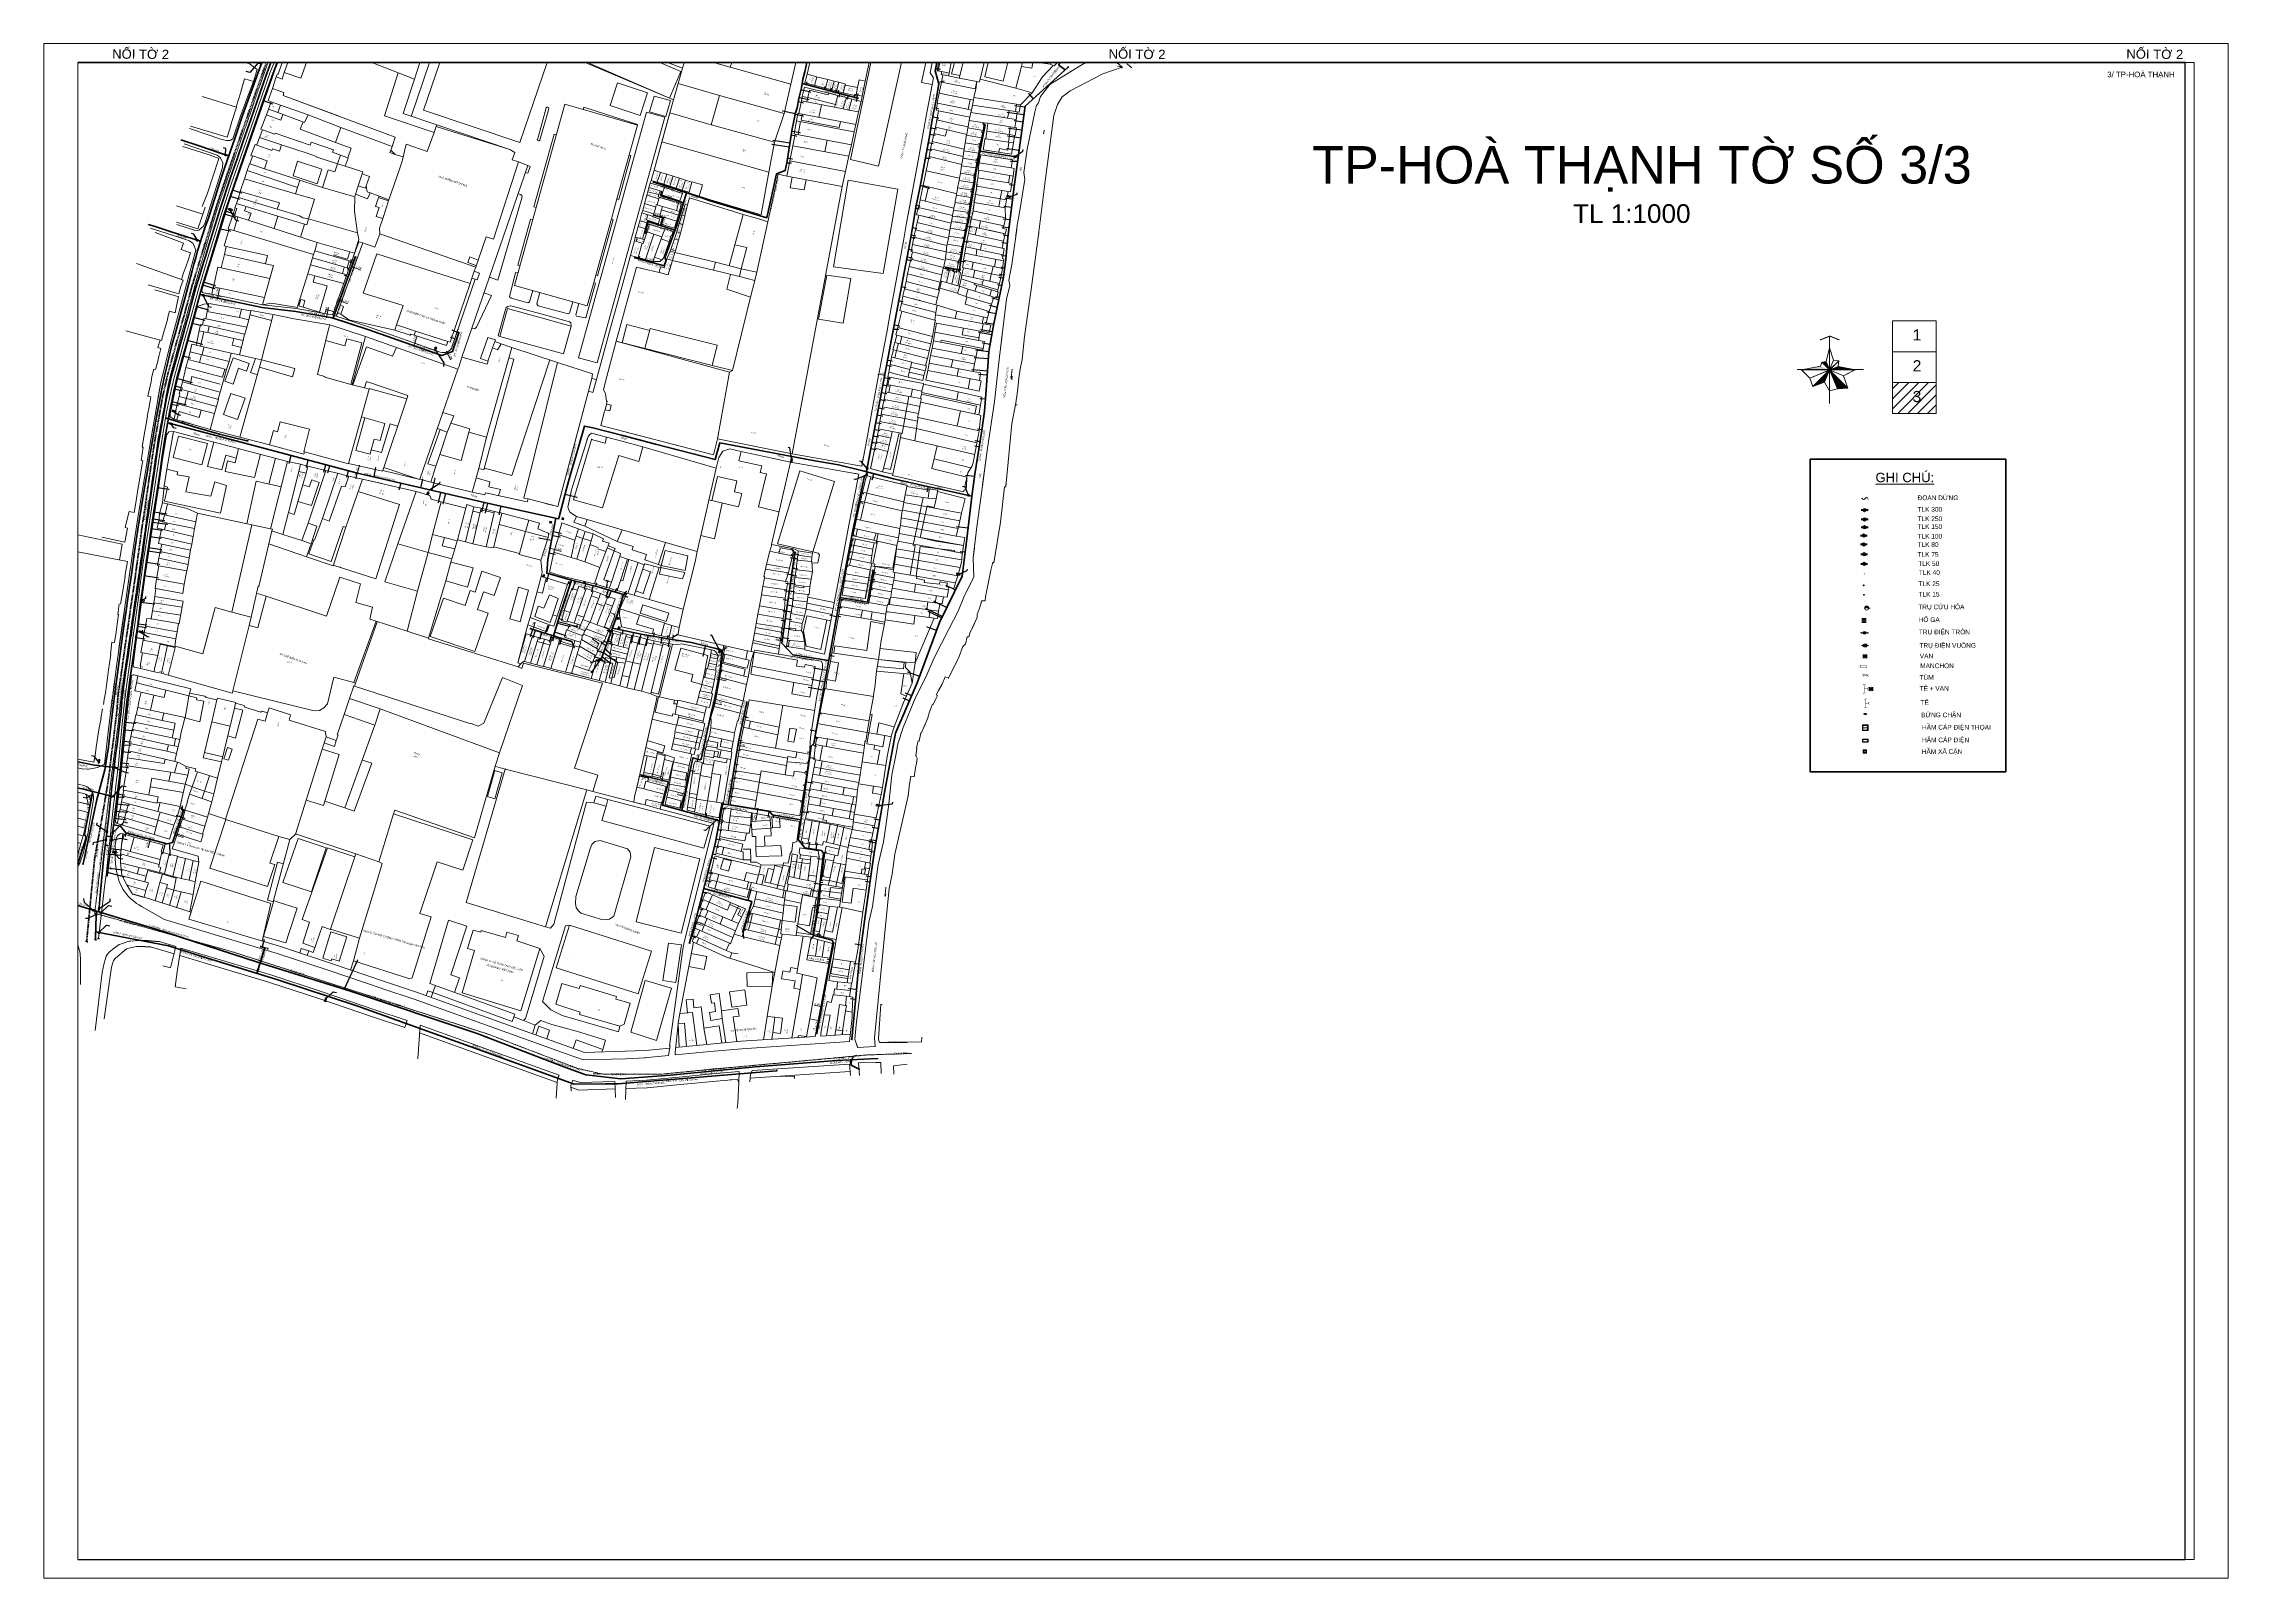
# Paper-space layout '3' of a CAD drawing. Header units: inches, sheet in millimetres. Extents: x 6332 to 7501, y -824 to -3.
# The model-space entities are those that its viewports show. They can reach past a viewport. Long polylines and large blocks are cut down to what shows.
import ezdxf
from ezdxf.enums import TextEntityAlignment as Align

# ---------------------------------------------------------------- set-up
doc = ezdxf.new("R2010")
doc.units = ezdxf.units.IN
doc.header["$MEASUREMENT"] = 0
doc.linetypes.add('CENTER2', pattern=[1.125, 0.75, -0.125, 0.125, -0.125])
doc.linetypes.add('DASHED', pattern=[0.75, 0.5, -0.25])
doc.layers.get('Defpoints').update_dxf_attribs({"color": 1})
for name, color, linetype, lineweight in [('Chitiet', 4, 'Continuous', 9), ('DN 100 uPVC', 4, 'Continuous', 50), ('DN 150 CI', 4, 'Continuous', 50), ('DN 150 uPVC', 4, 'Continuous', 50), ('DN 200 CI', 4, 'Continuous', 50), ('DN 200 uPVC', 4, 'Continuous', 50), ('DN 25 PE', 40, 'Continuous', 30), ('DN 50 PE', 4, 'Continuous', 50), ('DOSAU', 2, 'Continuous', 20), ('DUONG CACH LE', 112, 'Continuous', 5), ('Hamcapdien', 45, 'Continuous', 5), ('Hamcapdienthoai', 45, 'Continuous', 5), ('Hamxacan', 1, 'Continuous', 15), ('Hogacong', 45, 'Continuous', 5), ('KHUNG IN', 7, 'Continuous', 20), ('NAM-CDAI', 220, 'Continuous', 25), ('Nen tim duong', 9, 'CENTER2', 0), ('Nen_HIEP TAN_TP', 9, 'Continuous', 0), ('Nen_HTHANH-TP', 9, 'Continuous', 0), ('Nen_SN-HTHANH-TP_new', 7, 'Continuous', 0), ('Nen_SN_HTHANH_old', 9, 'Continuous', 0), ('Nen_snHIEP TAN_TP_old', 9, 'Continuous', 0), ('Nen_TTHOA-TP', 9, 'Continuous', 0), ('NHA', 8, 'Continuous', 9), ('ONG BTCT', 61, 'DASHED', 100), ('ONG CAP 2 (DADT)', 140, 'Continuous', 70), ('ONG CAP 3', 40, 'Continuous', 50), ('ONG CAP 3 (DADT)', 221, 'Continuous', 50), ('ONGCAP2', 5, 'Continuous', 20), ('Te', 4, 'Continuous', 15), ('TEXT PIPE', 3, 'Continuous', 25), ('Text_DiaDanh', 9, 'Continuous', 0), ('Text_GiaoThong', 142, 'Continuous', 0), ('TLK 100', 240, 'Continuous', 20), ('TLK 15', 220, 'Continuous', 20), ('TLK 150', 240, 'Continuous', 20), ('TLK 25', 230, 'Continuous', 20), ('TLK 250', 240, 'Continuous', 20), ('TLK 300', 240, 'Continuous', 20), ('TLK 40', 240, 'Continuous', 20), ('TLK 50', 240, 'Continuous', 20), ('TLK 75', 240, 'Continuous', 20), ('TLK 80', 240, 'Continuous', 20), ('Trucuuhoa', 1, 'Continuous', 15), ('Trudien', 95, 'Continuous', 13), ('VAN', 7, 'Continuous', 20)]:
    doc.layers.add(name, color=color, linetype=linetype, lineweight=lineweight)
doc.layers.add('ki hieu van', color=170, linetype='Continuous')
doc.layers.add('mv', color=1, linetype='Continuous')
doc.styles.add('Dia Danh', font='VHELVCN_0.TTF', dxfattribs={"height": 1})
doc.styles.add('GHI CHU', font='VHELVEN_0.TTF', dxfattribs={"height": 1.25})
doc.styles.add('Giao Thong', font='VAPTIMN_0.TTF', dxfattribs={"height": 1})
doc.styles.add('Sonha_QTB', font='isocp.shx', dxfattribs={"height": 0.6, "bigfont": 'bigfont.shx'})
doc.styles.add('text', font='isocp2.shx')
doc.styles.add('VNI-HC', font='VHELVCN_0.TTF')
doc.dimstyles.new('DUONG KICH THUOC', dxfattribs={"dimtxt": 1, "dimasz": 0.7, "dimexe": 0.5, "dimexo": 0.3, "dimgap": 0.2, "dimtad": 1, "dimzin": 0, "dimdsep": 46, "dimtxsty": 'VNI-HC', "dimblk": 'ARCHTICK', "dimcen": 0.09, "dimdle": 0.5, "dimclrd": 256, "dimclre": 256, "dimclrt": 256, "dimadec": 0, "dimazin": 0, "dimtfac": 1, "dimtofl": 0, "dimtmove": 0, "dimatfit": 3, "dimfxl": 1, "dimtolj": 1, "dimtzin": 0, "dimlwd": -1, "dimlwe": -1, "dimarcsym": 0})

# ---------------------------------------------------------------- blocks, each defined once
blk = doc.blocks.new('TLK 80')
at = {"layer": 'TLK 80'}
blk.add_hatch(color=256, dxfattribs=at).paths.add_polyline_path([(0.23, 0, 1), (-0.23, 0, 1)])
at = {"layer": 'TLK 80', "elevation": -0.02}
for points in [[(-0.81, -0.22), (-0.81, 0.22)], [(0.81, -0.22), (0.81, 0.22)]]:
    blk.add_lwpolyline(points, dxfattribs=at)
at = {"layer": 'TLK 80'}
for points in [[(-0.61, -0.22), (-0.61, 0.22)], [(-0.44, 0), (-0.61, 0)], [(0.44, 0), (0.61, 0)], [(0.61, -0.22), (0.61, 0.22)]]:
    blk.add_lwpolyline(points, dxfattribs=at)
for radius in [0.445, 0.235]:
    blk.add_circle((0, 0), radius, dxfattribs=at)
blk = doc.blocks.new('TLK 150')
at = {"layer": 'TLK 100'}
blk.add_blockref('TLK 80', (0, 0), dxfattribs=at)
blk = doc.blocks.new('Hamcapdien')
at = {"layer": 'Hamcapdien'}
blk.add_line((-0.65, 0), (0.65, 0), dxfattribs=at)
for points in [[(-0.75, -0.75), (0.75, -0.75), (0.75, 0.75), (-0.75, 0.75)], [(-0.65, -0.65), (0.65, -0.65), (0.65, 0.65), (-0.65, 0.65)]]:
    blk.add_lwpolyline(points, close=True, dxfattribs=at)
blk = doc.blocks.new('Hamcapdienthoai')
at = {"layer": 'Hamcapdien'}
for points in [[(-0.75, -0.38), (0.75, -0.38), (0.75, 0.38), (-0.75, 0.38)], [(-0.65, -0.27), (0.65, -0.27), (0.65, 0.27), (-0.65, 0.27)]]:
    blk.add_lwpolyline(points, close=True, dxfattribs=at)
blk = doc.blocks.new('Hamxacan')
at = {"layer": 'Hamxacan', "ltscale": 100}
for p, q in [((-0.23, 0.45, -0.04), (-0.23, -0.45, -0.04)), ((0.68, 0.45, -0.04), (-0.23, 0.45, -0.04)), ((0.68, 0.45, -0.04), (-0.23, 0.45, -0.04)), ((-0.23, 0.45, -0.04), (0, 0.23, -0.04)), ((0, 0.23, -0.09), (0, -0.23, -0.09)), ((0.45, 0.23, -0.09), (0, 0.23, -0.09)), ((0.45, 0.23, -0.04), (0.68, 0.45, -0.04)), ((0.45, -0.23, -0.09), (0.45, 0.23, -0.09)), ((0.68, -0.45, -0.04), (0.68, 0.45, -0.04)), ((-0.23, -0.45, -0.04), (0, -0.23, -0.04)), ((-0.23, -0.45, -0.04), (0.68, -0.45, -0.04)), ((0, -0.23, -0.09), (0.45, -0.23, -0.09)), ((0.45, -0.23, -0.04), (0.68, -0.45, -0.04))]:
    blk.add_line(p, q, dxfattribs=at)
blk = doc.blocks.new('ONG DUNG')
at = {"layer": 'Chitiet', "lineweight": 0}
blk.add_spline([(599841.61, 1195370.24), (599841.46, 1195370.37), (599841.26, 1195370.22), (599841.1, 1195370.32)], degree=3, dxfattribs=at)
blk = doc.blocks.new('DOAN DUNG')
at = {"layer": 'Chitiet', "lineweight": 0}
blk.add_blockref('ONG DUNG', (-599841.3, -1195370.24), dxfattribs=at)
blk = doc.blocks.new('TLK 100')
at = {"layer": 'TLK 100'}
blk.add_blockref('TLK 80', (0, 0), dxfattribs=at)
blk = doc.blocks.new('TLK75')
at = {"layer": 'TLK 80'}
blk.add_hatch(color=256, dxfattribs=at).paths.add_polyline_path([(0.23, 0, 1), (-0.23, 0, 1)])
at = {"layer": 'TLK 80', "elevation": -0.02}
for points in [[(-0.81, -0.22), (-0.81, 0.22)], [(0.81, -0.22), (0.81, 0.22)]]:
    blk.add_lwpolyline(points, dxfattribs=at)
at = {"layer": 'TLK 80'}
for points in [[(-0.61, -0.22), (-0.61, 0.22)], [(-0.44, 0), (-0.61, 0)], [(0.44, 0), (0.61, 0)], [(0.61, -0.22), (0.61, 0.22)]]:
    blk.add_lwpolyline(points, dxfattribs=at)
for radius in [0.445, 0.235]:
    blk.add_circle((0, 0), radius, dxfattribs=at)
blk = doc.blocks.new('TLK50')
at = {"layer": 'TLK 80'}
blk.add_hatch(color=256, dxfattribs=at).paths.add_polyline_path([(0.23, 0, 1), (-0.23, 0, 1)])
at = {"layer": 'TLK 80', "elevation": -0.02}
for points in [[(-0.81, -0.22), (-0.81, 0.22)], [(0.81, -0.22), (0.81, 0.22)]]:
    blk.add_lwpolyline(points, dxfattribs=at)
at = {"layer": 'TLK 80'}
for points in [[(-0.61, -0.22), (-0.61, 0.22)], [(-0.44, 0), (-0.61, 0)], [(0.44, 0), (0.61, 0)], [(0.61, -0.22), (0.61, 0.22)]]:
    blk.add_lwpolyline(points, dxfattribs=at)
for radius in [0.445, 0.235]:
    blk.add_circle((0, 0), radius, dxfattribs=at)
blk = doc.blocks.new('TLK 40')
at = {"layer": 'TLK 15', "linetype": 'Continuous', "const_width": 0.125}
blk.add_lwpolyline([(-0.06, 0, 1), (0.07, 0, 1)], format="xyb", close=True, dxfattribs=at)
blk = doc.blocks.new('TLK 25')
at = {"layer": 'TLK 25', "linetype": 'Continuous', "const_width": 0.25}
blk.add_lwpolyline([(-0.125, 0, 1), (0.125, 0, 1)], format="xyb", close=True, dxfattribs=at)
blk = doc.blocks.new('TLK 15')
at = {"layer": 'TLK 15', "linetype": 'Continuous', "const_width": 0.25}
blk.add_lwpolyline([(-0.125, 0, 1), (0.125, 0, 1)], format="xyb", close=True, dxfattribs=at)
blk = doc.blocks.new('TRUDIENVUONG')
at = {"layer": 'Trudien'}
for p, q in [((-0.5, 0.15), (-0.9, 0)), ((-0.9, 0), (0.9, 0)), ((-0.5, -0.15), (-0.9, 0)), ((0, -0.35), (0, 0.35)), ((0.5, 0.15), (0.9, 0)), ((0.5, -0.15), (0.9, 0))]:
    blk.add_line(p, q, dxfattribs=at)
blk.add_lwpolyline([(-0.35, -0.35), (0.35, -0.35), (0.35, 0.35), (-0.35, 0.35)], close=True, dxfattribs=at)
blk = doc.blocks.new('Hoga')
at = {"layer": 'Hogacong'}
for p, q in [((-0.5, 0.5), (0.5, -0.5)), ((-0.5, -0.5), (0.5, 0.5))]:
    blk.add_line(p, q, dxfattribs=at)
blk.add_lwpolyline([(-0.5, -0.5), (0.5, -0.5), (0.5, 0.5), (-0.5, 0.5)], close=True, dxfattribs=at)
blk = doc.blocks.new('TRU DIEN TRON')
at = {"layer": 'Trudien'}
for p, q in [((-0.66, 0.15), (-1.05, 0)), ((-1.05, 0), (1.05, 0)), ((-0.66, -0.15), (-1.05, 0)), ((0, -0.35), (0, 0.35)), ((0.66, 0.15), (1.05, 0)), ((0.66, -0.15), (1.05, 0))]:
    blk.add_line(p, q, dxfattribs=at)
blk.add_circle((0, 0), 0.35, dxfattribs=at)
blk = doc.blocks.new('ONG NOI')
at = {"layer": 'Chitiet', "ltscale": 100, "const_width": 0.1}
for points in [[(-0.95, -0.35, 0.571257), (-0.95, 0.35)], [(0.97, 0.35, 0.571257), (0.97, -0.35)]]:
    blk.add_lwpolyline(points, format="xyb", dxfattribs=at)
for points in [[(0.83, 0.2), (-0.8, 0.2)], [(0.83, -0.2), (-0.8, -0.2)]]:
    blk.add_lwpolyline(points, dxfattribs=at)
blk = doc.blocks.new('Trucuuhoa100')
at = {"layer": 'Trucuuhoa', "linetype": 'Continuous'}
blk.add_hatch(color=256, dxfattribs=at).paths.add_polyline_path([(0.55, 0, 0.414373), (0, 0.55, 0.414055), (-0.55, 0)])
blk.add_line((-0.55, 0), (0.55, 0), dxfattribs=at)
at = {"layer": 'Trucuuhoa', "linetype": 'Continuous', "flags": 128}
blk.add_lwpolyline([(0.55, -0.02), (0.89, -0.02)], dxfattribs=at)
at = {"layer": 'Trucuuhoa', "linetype": 'Continuous'}
blk.add_circle((0, 0), 0.551, dxfattribs=at)
blk = doc.blocks.new('VAN')
at = {"layer": 'VAN'}
h = blk.add_hatch(color=256, dxfattribs=at)
h.paths.add_polyline_path([(0.21, -0.5), (0.49, 0), (0.21, 0.5)])
h.paths.add_polyline_path([(0.77, 0.5), (0.49, 0), (0.77, -0.5)])
at = {"layer": 'VAN', "ltscale": 100}
for p, q in [((0, 0.5), (0, -0.5)), ((0.77, -0.5), (0.21, 0.5)), ((0.21, -0.5), (0.77, 0.5)), ((0.21, 0.5), (0.21, -0.5)), ((0.77, 0.5), (0.77, -0.5)), ((0.98, 0.5), (0.98, -0.5))]:
    blk.add_line(p, q, dxfattribs=at)
blk = doc.blocks.new('TE+VAN')
at = {"layer": 'Chitiet', "ltscale": 100, "const_width": 0.1}
for points in [[(-0.35, 1.28, 0.571257), (0.35, 1.28)], [(1.1, 0.35, 0.571257), (1.1, -0.35)], [(0.35, -1.28, 0.571257), (-0.35, -1.28)]]:
    blk.add_lwpolyline(points, format="xyb", dxfattribs=at)
for points in [[(0, -1.08), (0, 1.08)], [(0.9, 0), (0, 0)]]:
    blk.add_lwpolyline(points, dxfattribs=at)
at = {"layer": 'VAN'}
blk.add_blockref('VAN', (1.3, 0), dxfattribs=at)
blk = doc.blocks.new('TE1')
at = {"layer": 'Chitiet', "ltscale": 100, "const_width": 0.1}
for points in [[(-0.35, 1.28, 0.571257), (0.35, 1.28)], [(1.1, 0.35, 0.571257), (1.1, -0.35)], [(0.35, -1.28, 0.571257), (-0.35, -1.28)]]:
    blk.add_lwpolyline(points, format="xyb", dxfattribs=at)
for points in [[(0, -1.08), (0, 1.08)], [(0.9, 0), (0, 0)]]:
    blk.add_lwpolyline(points, dxfattribs=at)
blk = doc.blocks.new('BIT')
at = {"layer": 'Chitiet', "ltscale": 100}
for p, q in [((0.35, 0), (-0.35, 0)), ((-0.3, -0.16), (-0.35, -0.21)), ((0.35, -0.16), (-0.35, -0.16)), ((-0.18, -0.16), (-0.34, -0.33)), ((-0.06, -0.16), (-0.22, -0.33)), ((0.07, -0.16), (-0.09, -0.33)), ((0.19, -0.16), (0.03, -0.33)), ((0.32, -0.16), (0.15, -0.33)), ((0.35, -0.25), (0.28, -0.33))]:
    blk.add_line(p, q, dxfattribs=at)
blk = doc.blocks.new('TUM')
at = {"layer": 'Chitiet', "ltscale": 100, "const_width": 0.1}
for points in [[(-0.2, -0.35, 0.571257), (-0.2, 0.35)], [(1.41, 0.35, 0.571257), (1.41, -0.35)]]:
    blk.add_lwpolyline(points, format="xyb", dxfattribs=at)
for points in [[(-0.06, 0.21), (1.21, 0.04)], [(1.21, -0.04), (-0.06, -0.21)]]:
    blk.add_lwpolyline(points, dxfattribs=at)
blk = doc.blocks.new('huongbac')
at = {"layer": 'Chitiet'}
h = blk.add_hatch(color=30, dxfattribs=at)
h.set_gradient(color1=(255, 127, 0), color2=(255, 230, 204), rotation=45, one_color=1, tint=0.9, name='INVCURVED')
h.paths.add_polyline_path([(-9.4, 3.7), (-29.8, -0.3), (0.3, -0.3)])
h = blk.add_hatch(color=30, dxfattribs=at)
h.set_gradient(color1=(255, 127, 0), color2=(255, 230, 204), rotation=45, one_color=1, tint=0.9, name='INVCURVED')
h.paths.add_polyline_path([(0.3, -0.3), (-3.4, 8.7), (-8.1, 8.1)])
h = blk.add_hatch(color=1, dxfattribs=at)
h.set_gradient(color1=(255, 0, 0), color2=(255, 204, 204), rotation=45, one_color=1, tint=0.9, name='INVCURVED')
h.paths.add_polyline_path([(9.4, 3.4), (0.3, -0.3), (27.4, -0.3), (27.7, -0.2)])
h = blk.add_hatch(color=1, dxfattribs=at)
h.set_gradient(color1=(255, 0, 0), color2=(255, 204, 204), rotation=45, one_color=1, tint=0.9, name='INVCURVED')
h.paths.add_polyline_path([(-5, -13.3), (0.3, -0.3), (-17.5, -18.2)])
h = blk.add_hatch(color=1, dxfattribs=at)
h.set_gradient(color1=(255, 0, 0), color2=(255, 204, 204), rotation=45, one_color=1, tint=0.9, name='INVCURVED')
h.paths.add_polyline_path([(8.7, -20.4), (19.7, -19.7), (0.3, -0.3)])
for p, q in [((-17.5, -18.2), (10.3, 9.6)), ((19.7, -19.7), (-8.1, 8.1)), ((-5, -13.3), (4.6, 10)), ((8.7, -20.4), (-3.4, 8.7))]:
    blk.add_line(p, q, dxfattribs=at)
at = {"layer": 'Chitiet', "flags": 128}
for points in [[(28.4, -0.3), (9.4, 3.4), (10.3, 9.6), (4.6, 10), (0.3, 23.5), (-3.4, 8.7), (-8.1, 8.1), (-9.4, 3.7), (-29.8, -0.3), (-21, -9.2), (-17.5, -18.2), (-5, -13.3), (0.3, -22.8), (8.7, -20.4), (19.7, -19.7), (15.2, -6.5), (27.7, -0.2)], [(-21, -9.2), (9.4, 3.4)]]:
    blk.add_lwpolyline(points, dxfattribs=at)
at = {"layer": 'Chitiet', "color": 1, "const_width": 1.05}
for points in [[(-10.1, 31.7), (0.4, 35.9), (10.9, 31.7)], [(0.3, -36.4), (0.3, 35.7)], [(-34.7, 0), (36.8, 0)]]:
    blk.add_lwpolyline(points, dxfattribs=at)
at = {"layer": 'Chitiet', "flags": 128}
for points in [[(0.3, -0.3), (4.6, 10), (0.3, 23.5)], [(0.3, -0.3), (-3.4, 8.7), (-8.1, 8.1)], [(0.3, -0.3), (10.3, 9.6), (4.6, 10)], [(-21, -9.2), (0.3, -0.3), (-29.8, -0.3)], [(8.7, -20.4), (0.3, -22.8), (0.3, -0.3), (-17.5, -18.2), (-21, -9.2), (0.3, -0.3)], [(-17.5, -18.2), (0.3, -0.3), (-21, -9.2)], [(0.3, -0.3), (-17.5, -18.2), (-5, -13.3)], [(-5, -13.3), (0.3, -0.3), (-17.5, -18.2)], [(0.3, -0.3), (19.7, -19.7), (15.2, -6.5)], [(15.2, -6.5), (0.3, -0.3), (27.4, -0.3)], [(0.3, -22.8), (8.7, -20.4), (0.3, -0.3)], [(8.7, -20.4), (0.3, -0.3), (19.7, -19.7)], [(19.7, -19.7), (0.3, -0.3), (15.2, -6.5)]]:
    blk.add_lwpolyline(points, close=True, dxfattribs=at)
blk = doc.blocks.new('_ArchTick')
at = {"color": 0, "linetype": 'ByBlock', "const_width": 0.15}
blk.add_lwpolyline([(-0.5, -0.5), (0.5, 0.5)], dxfattribs=at)
blk = doc.blocks.new('*D39')
at = {"layer": 'Defpoints', "color": 0}
for p in [(596486.2, 1191380.8), (596488.7, 1191380), (596488.7, 1191380)]:
    blk.add_point(p, dxfattribs=at)
at = {"layer": 'DUONG CACH LE'}
for p, q in [((596485.7, 1191380.9), (596488.7, 1191380)), ((596486.1, 1191380.5), (596486, 1191380.3)), ((596488.6, 1191379.8), (596488.6, 1191379.6)), ((596488.7, 1191380), (596492.2, 1191379))]:
    blk.add_line(p, q, dxfattribs=at)
at = {"layer": 'DUONG CACH LE', "xscale": 0.7, "yscale": 0.7, "zscale": 0.7}
for p, rotation in [((596486.2, 1191380.8), 163.4907133247768), ((596488.7, 1191380), 343.4907133247768)]:
    blk.add_blockref('_ArchTick', p, dxfattribs=dict(at, rotation=rotation))
at = {"layer": 'DUONG CACH LE', "insert": (596491, 1191380.2), "char_height": 1, "attachment_point": 5, "rotation": 343.4907, "style": 'VNI-HC'}
blk.add_mtext('\\A1;1,5M', dxfattribs=at)
blk = doc.blocks.new('*D40')
at = {"layer": 'Defpoints', "color": 0}
for p in [(596516.4, 1191360.1), (596516.7, 1191361.1), (596516.7, 1191361.1)]:
    blk.add_point(p, dxfattribs=at)
at = {"layer": 'DUONG CACH LE'}
for p, q in [((596516.7, 1191361.1), (596517.5, 1191363.6)), ((596516.3, 1191359.6), (596516.7, 1191361.1)), ((596516.7, 1191360), (596516.9, 1191360)), ((596517, 1191361), (596517.2, 1191360.9))]:
    blk.add_line(p, q, dxfattribs=at)
at = {"layer": 'DUONG CACH LE', "xscale": 0.7, "yscale": 0.7, "zscale": 0.7}
for p, rotation in [((596516.4, 1191360.1), 252.7693018635981), ((596516.7, 1191361.1), 72.76930186359809)]:
    blk.add_blockref('_ArchTick', p, dxfattribs=dict(at, rotation=rotation))
at = {"layer": 'DUONG CACH LE', "insert": (596516.6, 1191362.9), "char_height": 1, "attachment_point": 5, "rotation": 72.7693, "style": 'VNI-HC'}
blk.add_mtext('\\A1;1M', dxfattribs=at)
blk = doc.blocks.new('*D78')
at = {"layer": 'Defpoints', "color": 0}
for p in [(596662.1, 1191473.2), (596662.2, 1191473.7), (596665.3, 1191472.9)]:
    blk.add_point(p, dxfattribs=at)
at = {"layer": 'DUONG CACH LE'}
for p, q in [((596665.9, 1191473.3), (596661.7, 1191473.7)), ((596662.2, 1191473.5), (596662.2, 1191474.2)), ((596665.4, 1191473.2), (596665.4, 1191473.8))]:
    blk.add_line(p, q, dxfattribs=at)
at = {"layer": 'DUONG CACH LE', "xscale": 0.7, "yscale": 0.7, "zscale": 0.7}
for p, rotation in [((596662.2, 1191473.7), 173.456549146823), ((596665.4, 1191473.3), 353.456549146823)]:
    blk.add_blockref('_ArchTick', p, dxfattribs=dict(at, rotation=rotation))
at = {"layer": 'DUONG CACH LE', "insert": (596664, 1191474.2), "char_height": 1, "attachment_point": 5, "rotation": 353.4565, "style": 'VNI-HC'}
blk.add_mtext('\\A1;4M', dxfattribs=at)
blk = doc.blocks.new('*D82')
at = {"layer": 'Defpoints', "color": 0}
for p in [(596477.1, 1191337.3), (596477.6, 1191338.6), (596477.6, 1191338.6)]:
    blk.add_point(p, dxfattribs=at)
at = {"layer": 'DUONG CACH LE'}
for p, q in [((596477.6, 1191338.6), (596478.4, 1191341.1)), ((596476.9, 1191336.8), (596477.6, 1191338.6)), ((596477.4, 1191337.2), (596477.6, 1191337.1)), ((596477.8, 1191338.5), (596478, 1191338.4))]:
    blk.add_line(p, q, dxfattribs=at)
at = {"layer": 'DUONG CACH LE', "xscale": 0.7, "yscale": 0.7, "zscale": 0.7}
for p, rotation in [((596477.1, 1191337.3), 250.2433830542271), ((596477.6, 1191338.6), 70.24338305422712)]:
    blk.add_blockref('_ArchTick', p, dxfattribs=dict(at, rotation=rotation))
at = {"layer": 'DUONG CACH LE', "insert": (596477.5, 1191340.4), "char_height": 1, "attachment_point": 5, "rotation": 70.2434, "style": 'VNI-HC'}
blk.add_mtext('\\A1;1M', dxfattribs=at)
blk = doc.blocks.new('Kieng caunuoc')
at = {"layer": 'Chitiet', "ltscale": 100}
for p, q in [((-0.5, 0.4), (0.5, 0.4)), ((-0.5, 0.2), (0.5, 0.2)), ((-0.5, -0.2), (0.5, -0.2)), ((-0.5, -0.4), (0.5, -0.4))]:
    blk.add_line(p, q, dxfattribs=at)
blk = doc.blocks.new('TLK 300')
at = {"layer": 'TLK 80'}
blk.add_hatch(color=256, dxfattribs=at).paths.add_polyline_path([(0.2, 0, 1), (-0.2, 0, 1)])
at = {"layer": 'TLK 80', "elevation": 0}
for points in [[(-0.8, -0.2), (-0.8, 0.2)], [(0.8, -0.2), (0.8, 0.2)]]:
    blk.add_lwpolyline(points, dxfattribs=at)
at = {"layer": 'TLK 80'}
for points in [[(-0.6, -0.2), (-0.6, 0.2)], [(-0.4, 0), (-0.6, 0)], [(0.5, 0), (0.6, 0)], [(0.6, -0.2), (0.6, 0.2)]]:
    blk.add_lwpolyline(points, dxfattribs=at)
for radius in [0.445, 0.235]:
    blk.add_circle((0, 0), radius, dxfattribs=at)
blk = doc.blocks.new('MANCHON')
at = {"layer": 'Chitiet', "ltscale": 100}
for p, q in [((0, 0.5), (0, -0.5)), ((0.2, 0.5), (0.2, -0.5)), ((0.2, 0.3), (0.8, 0.3)), ((0.8, 0.5), (0.8, -0.5)), ((1, 0.5), (1, -0.5)), ((0.2, -0.3), (0.8, -0.3))]:
    blk.add_line(p, q, dxfattribs=at)
blk = doc.blocks.new('Trucuuhoa150')
at = {"layer": 'Trucuuhoa', "linetype": 'Continuous'}
blk.add_hatch(color=256, dxfattribs=at).paths.add_polyline_path([(0, -0.6, 0.414373), (0.6, 0, 0.414055), (0, 0.6)])
for p, q in [((0, 0.6), (0, -0.6)), ((-0.6, 0), (-0.9, 0))]:
    blk.add_line(p, q, dxfattribs=at)
at = {"layer": 'Trucuuhoa', "linetype": 'Continuous', "flags": 128}
for points in [[(0, 0.6), (0, 0.9)], [(0, -0.6), (0, -1)], [(0.6, 0), (0.9, 0)]]:
    blk.add_lwpolyline(points, dxfattribs=at)
at = {"layer": 'Trucuuhoa', "linetype": 'Continuous'}
blk.add_circle((0, 0), 0.551, dxfattribs=at)
blk = doc.blocks.new('*D124')
at = {"layer": 'Defpoints', "color": 0}
for p in [(596384.1, 1191424.7), (596383.2, 1191420.8), (596383.2, 1191420.8)]:
    blk.add_point(p, dxfattribs=at)
at = {"layer": 'DUONG CACH LE'}
for p, q in [((596384.3, 1191425.2), (596383.1, 1191420.3)), ((596384.4, 1191424.7), (596384.6, 1191424.6)), ((596383.5, 1191420.8), (596383.7, 1191420.7))]:
    blk.add_line(p, q, dxfattribs=at)
at = {"layer": 'DUONG CACH LE', "xscale": 0.7, "yscale": 0.7, "zscale": 0.7}
for p, rotation in [((596384.1, 1191424.7), 76.74900725838125), ((596383.2, 1191420.8), 256.7490072583813)]:
    blk.add_blockref('_ArchTick', p, dxfattribs=dict(at, rotation=rotation))
at = {"layer": 'DUONG CACH LE', "insert": (596383, 1191422.9), "char_height": 1, "attachment_point": 5, "rotation": 76.749, "style": 'VNI-HC'}
blk.add_mtext('\\A1;4M', dxfattribs=at)
blk = doc.blocks.new('*D125')
at = {"layer": 'Defpoints', "color": 0}
for p in [(596382.6, 1191418.4), (596382.6, 1191418.4), (596383.2, 1191420.8)]:
    blk.add_point(p, dxfattribs=at)
at = {"layer": 'DUONG CACH LE'}
for p, q in [((596383.3, 1191421.3), (596382.5, 1191417.9)), ((596382.9, 1191418.3), (596383.1, 1191418.3)), ((596383.5, 1191420.8), (596383.7, 1191420.7))]:
    blk.add_line(p, q, dxfattribs=at)
at = {"layer": 'DUONG CACH LE', "xscale": 0.7, "yscale": 0.7, "zscale": 0.7}
for p, rotation in [((596382.6, 1191418.4), 256.7490072555648), ((596383.2, 1191420.8), 76.74900725556479)]:
    blk.add_blockref('_ArchTick', p, dxfattribs=dict(at, rotation=rotation))
at = {"layer": 'DUONG CACH LE', "insert": (596382.3, 1191419.8), "char_height": 1, "attachment_point": 5, "rotation": 76.749, "style": 'VNI-HC'}
blk.add_mtext('\\A1;2M', dxfattribs=at)
blk = doc.blocks.new('*D165')
at = {"layer": 'Defpoints', "color": 0}
for p in [(596285.8, 1191227.4), (596286.6, 1191227.1), (596286.6, 1191227.1)]:
    blk.add_point(p, dxfattribs=at)
at = {"layer": 'DUONG CACH LE'}
for p, q in [((596285.3, 1191227.5), (596286.6, 1191227.1)), ((596285.9, 1191227.7), (596285.9, 1191227.8)), ((596286.6, 1191227.1), (596290.1, 1191225.9)), ((596286.7, 1191227.4), (596286.8, 1191227.5))]:
    blk.add_line(p, q, dxfattribs=at)
at = {"layer": 'DUONG CACH LE', "xscale": 0.7, "yscale": 0.7, "zscale": 0.7}
for p, rotation in [((596285.8, 1191227.4), 160.9527377433958), ((596286.6, 1191227.1), 340.9527377433959)]:
    blk.add_blockref('_ArchTick', p, dxfattribs=dict(at, rotation=rotation))
at = {"layer": 'DUONG CACH LE', "insert": (596289, 1191227.1), "char_height": 1, "attachment_point": 5, "rotation": 340.9527, "style": 'VNI-HC'}
blk.add_mtext('\\A1;0,9M', dxfattribs=at)
blk = doc.blocks.new('*D166')
at = {"layer": 'Defpoints', "color": 0}
for p in [(596272.1, 1191223.9), (596272.1, 1191223.9), (596272.4, 1191225)]:
    blk.add_point(p, dxfattribs=at)
at = {"layer": 'DUONG CACH LE'}
for p, q in [((596272.1, 1191223.9), (596271.2, 1191220.4)), ((596271.8, 1191224), (596271.7, 1191224)), ((596272.2, 1191225.1), (596272, 1191225.2)), ((596272.6, 1191225.5), (596272.1, 1191223.9))]:
    blk.add_line(p, q, dxfattribs=at)
at = {"layer": 'DUONG CACH LE', "xscale": 0.7, "yscale": 0.7, "zscale": 0.7}
for p, rotation in [((596272.1, 1191223.9), 255.2045204383557), ((596272.4, 1191225), 75.20452043835573)]:
    blk.add_blockref('_ArchTick', p, dxfattribs=dict(at, rotation=rotation))
at = {"layer": 'DUONG CACH LE', "insert": (596270.8, 1191222), "char_height": 1, "attachment_point": 5, "rotation": 75.2045, "style": 'VNI-HC'}
blk.add_mtext('\\A1;1,2M', dxfattribs=at)
blk = doc.blocks.new('*D169')
at = {"layer": 'Defpoints', "color": 0}
for p in [(596597.1, 1191238.7), (596597.1, 1191238.7), (596597.5, 1191241.2)]:
    blk.add_point(p, dxfattribs=at)
at = {"layer": 'DUONG CACH LE'}
for p, q in [((596597.1, 1191238.7), (596596.5, 1191235.1)), ((596596.8, 1191238.7), (596596.6, 1191238.8)), ((596597.2, 1191241.3), (596597, 1191241.3)), ((596597.6, 1191241.7), (596597.1, 1191238.7))]:
    blk.add_line(p, q, dxfattribs=at)
at = {"layer": 'DUONG CACH LE', "xscale": 0.7, "yscale": 0.7, "zscale": 0.7}
for p, rotation in [((596597.1, 1191238.7), 260.599798427112), ((596597.5, 1191241.2), 80.59979842711198)]:
    blk.add_blockref('_ArchTick', p, dxfattribs=dict(at, rotation=rotation))
at = {"layer": 'DUONG CACH LE', "insert": (596595.9, 1191236.6), "char_height": 1, "attachment_point": 5, "rotation": 80.5998, "style": 'VNI-HC'}
blk.add_mtext('\\A1;2,6M', dxfattribs=at)
blk = doc.blocks.new('*D172')
at = {"layer": 'Defpoints', "color": 0}
for p in [(596546.2, 1191256.5), (596546.4, 1191257.4), (596546.4, 1191257.4)]:
    blk.add_point(p, dxfattribs=at)
at = {"layer": 'DUONG CACH LE'}
for p, q in [((596546.4, 1191257.4), (596547.2, 1191261)), ((596546.1, 1191256), (596546.4, 1191257.4)), ((596546.5, 1191256.5), (596546.7, 1191256.4)), ((596546.7, 1191257.4), (596546.9, 1191257.3))]:
    blk.add_line(p, q, dxfattribs=at)
at = {"layer": 'DUONG CACH LE', "xscale": 0.7, "yscale": 0.7, "zscale": 0.7}
for p, rotation in [((596546.4, 1191257.4), 78.22755318385572), ((596546.2, 1191256.5), 258.2275531838558)]:
    blk.add_blockref('_ArchTick', p, dxfattribs=dict(at, rotation=rotation))
at = {"layer": 'DUONG CACH LE', "insert": (596546.1, 1191259.7), "char_height": 1, "attachment_point": 5, "rotation": 78.2276, "style": 'VNI-HC'}
blk.add_mtext('\\A1;0,8M', dxfattribs=at)
blk = doc.blocks.new('*D173')
at = {"layer": 'Defpoints', "color": 0}
for p in [(596557.9, 1191248), (596557.9, 1191248), (596558.4, 1191247.8)]:
    blk.add_point(p, dxfattribs=at)
at = {"layer": 'DUONG CACH LE'}
for p, q in [((596557.9, 1191248), (596554.3, 1191248.9)), ((596558.9, 1191247.7), (596557.9, 1191248)), ((596558, 1191248.3), (596558, 1191248.5)), ((596558.5, 1191248.1), (596558.5, 1191248.3))]:
    blk.add_line(p, q, dxfattribs=at)
at = {"layer": 'DUONG CACH LE', "xscale": 0.7, "yscale": 0.7, "zscale": 0.7}
for p, rotation in [((596557.9, 1191248), 165.4554164705015), ((596558.4, 1191247.8), 345.4554164705015)]:
    blk.add_blockref('_ArchTick', p, dxfattribs=dict(at, rotation=rotation))
at = {"layer": 'DUONG CACH LE', "insert": (596556, 1191249.3), "char_height": 1, "attachment_point": 5, "rotation": 345.4554, "style": 'VNI-HC'}
blk.add_mtext('\\A1;0,7M', dxfattribs=at)
blk = doc.blocks.new('*D174')
at = {"layer": 'Defpoints', "color": 0}
for p in [(596565.2, 1191266.8), (596565.5, 1191267.8), (596565.5, 1191267.8)]:
    blk.add_point(p, dxfattribs=at)
at = {"layer": 'DUONG CACH LE'}
for p, q in [((596565.5, 1191267.8), (596566.1, 1191270.3)), ((596564.9, 1191266.8), (596564.7, 1191266.9)), ((596565.2, 1191267.9), (596565, 1191267.9)), ((596565.1, 1191266.3), (596565.5, 1191267.8))]:
    blk.add_line(p, q, dxfattribs=at)
at = {"layer": 'DUONG CACH LE', "xscale": 0.7, "yscale": 0.7, "zscale": 0.7}
for p, rotation in [((596565.2, 1191266.8), 255.2084511131383), ((596565.5, 1191267.8), 75.20845111313828)]:
    blk.add_blockref('_ArchTick', p, dxfattribs=dict(at, rotation=rotation))
at = {"layer": 'DUONG CACH LE', "insert": (596565.2, 1191269.6), "char_height": 1, "attachment_point": 5, "rotation": 75.2085, "style": 'VNI-HC'}
blk.add_mtext('\\A1;1M', dxfattribs=at)
blk = doc.blocks.new('*D175')
at = {"layer": 'Defpoints', "color": 0}
for p in [(596573.8, 1191297.7), (596574.5, 1191297.6), (596574.6, 1191297.9)]:
    blk.add_point(p, dxfattribs=at)
at = {"layer": 'DUONG CACH LE'}
for p, q in [((596573.4, 1191298.2), (596574.6, 1191297.9)), ((596573.9, 1191298), (596574, 1191298.6)), ((596574.6, 1191297.9), (596574.7, 1191298.4)), ((596574.6, 1191297.9), (596578.2, 1191297))]:
    blk.add_line(p, q, dxfattribs=at)
at = {"layer": 'DUONG CACH LE', "xscale": 0.7, "yscale": 0.7, "zscale": 0.7}
for p, rotation in [((596573.9, 1191298.1), 166.2336511623556), ((596574.6, 1191297.9), 346.2336511623556)]:
    blk.add_blockref('_ArchTick', p, dxfattribs=dict(at, rotation=rotation))
at = {"layer": 'DUONG CACH LE', "insert": (596576.9, 1191298.2), "char_height": 1, "attachment_point": 5, "rotation": 346.2337, "style": 'VNI-HC'}
blk.add_mtext('\\A1;0,7M', dxfattribs=at)
blk = doc.blocks.new('*D176')
at = {"layer": 'Defpoints', "color": 0}
for p in [(596576.4, 1191310.6), (596577, 1191310.5), (596577, 1191310.5)]:
    blk.add_point(p, dxfattribs=at)
at = {"layer": 'DUONG CACH LE'}
for p, q in [((596575.9, 1191310.6), (596577, 1191310.5)), ((596576.5, 1191310.9), (596576.5, 1191311.1)), ((596577, 1191310.5), (596580.6, 1191309.8)), ((596577.1, 1191310.7), (596577.1, 1191310.9))]:
    blk.add_line(p, q, dxfattribs=at)
at = {"layer": 'DUONG CACH LE', "xscale": 0.7, "yscale": 0.7, "zscale": 0.7}
for p, rotation in [((596576.4, 1191310.6), 169.7156169220806), ((596577, 1191310.5), 349.7156169220806)]:
    blk.add_blockref('_ArchTick', p, dxfattribs=dict(at, rotation=rotation))
at = {"layer": 'DUONG CACH LE', "insert": (596579.3, 1191310.8), "char_height": 1, "attachment_point": 5, "rotation": 349.7156, "style": 'VNI-HC'}
blk.add_mtext('\\A1;0,6M', dxfattribs=at)
blk = doc.blocks.new('*D177')
at = {"layer": 'Defpoints', "color": 0}
for p in [(596431.1, 1191485.7), (596431.5, 1191484.9), (596431.5, 1191484.9)]:
    blk.add_point(p, dxfattribs=at)
at = {"layer": 'DUONG CACH LE'}
for p, q in [((596430.9, 1191486.2), (596431.5, 1191484.9)), ((596431.4, 1191485.8), (596431.5, 1191485.9)), ((596431.5, 1191484.9), (596433, 1191481.5)), ((596431.7, 1191485), (596431.9, 1191485.1))]:
    blk.add_line(p, q, dxfattribs=at)
at = {"layer": 'DUONG CACH LE', "xscale": 0.7, "yscale": 0.7, "zscale": 0.7}
for p, rotation in [((596431.1, 1191485.7), 114.2429311632878), ((596431.5, 1191484.9), 294.2429311632878)]:
    blk.add_blockref('_ArchTick', p, dxfattribs=dict(at, rotation=rotation))
at = {"layer": 'DUONG CACH LE', "insert": (596433.1, 1191483.2), "char_height": 1, "attachment_point": 5, "rotation": 294.2429, "style": 'VNI-HC'}
blk.add_mtext('\\A1;0,9M', dxfattribs=at)
blk = doc.blocks.new('*D178')
at = {"layer": 'Defpoints', "color": 0}
for p in [(596380.2, 1191531.3), (596380.2, 1191531.3), (596381.3, 1191530.9)]:
    blk.add_point(p, dxfattribs=at)
at = {"layer": 'DUONG CACH LE'}
for p, q in [((596380.1, 1191531), (596380.1, 1191530.8)), ((596380.2, 1191531.3), (596381.8, 1191530.7)), ((596381.3, 1191530.9), (596385.1, 1191529.5)), ((596381.4, 1191531.2), (596381.5, 1191531.4))]:
    blk.add_line(p, q, dxfattribs=at)
at = {"layer": 'DUONG CACH LE', "xscale": 0.7, "yscale": 0.7, "zscale": 0.7}
for p, rotation in [((596380.2, 1191531.3), 160.125897568945), ((596381.3, 1191530.9), 340.1258975689449)]:
    blk.add_blockref('_ArchTick', p, dxfattribs=dict(at, rotation=rotation))
at = {"layer": 'DUONG CACH LE', "insert": (596384, 1191530.8), "char_height": 1, "attachment_point": 5, "rotation": 340.1259, "style": 'VNI-HC'}
blk.add_mtext('\\A1;1,2M', dxfattribs=at)
blk = doc.blocks.new('*D179')
at = {"layer": 'Defpoints', "color": 0}
for p in [(596373.7, 1191513.2), (596374.8, 1191512.8), (596374.8, 1191512.8)]:
    blk.add_point(p, dxfattribs=at)
at = {"layer": 'DUONG CACH LE'}
for p, q in [((596373.2, 1191513.3), (596374.8, 1191512.8)), ((596373.8, 1191513.4), (596373.9, 1191513.6)), ((596374.8, 1191512.8), (596378.2, 1191511.5)), ((596374.9, 1191513), (596375, 1191513.2))]:
    blk.add_line(p, q, dxfattribs=at)
at = {"layer": 'DUONG CACH LE', "xscale": 0.7, "yscale": 0.7, "zscale": 0.7}
for p, rotation in [((596373.7, 1191513.2), 160.2055316622264), ((596374.8, 1191512.8), 340.2055316622264)]:
    blk.add_blockref('_ArchTick', p, dxfattribs=dict(at, rotation=rotation))
at = {"layer": 'DUONG CACH LE', "insert": (596377.1, 1191512.8), "char_height": 1, "attachment_point": 5, "rotation": 340.2055, "style": 'VNI-HC'}
blk.add_mtext('\\A1;1,2M', dxfattribs=at)
blk = doc.blocks.new('*D180')
at = {"layer": 'Defpoints', "color": 0}
for p in [(596435.3, 1191492.7), (596435.3, 1191492.7), (596436.3, 1191492.4)]:
    blk.add_point(p, dxfattribs=at)
at = {"layer": 'DUONG CACH LE'}
for p, q in [((596435.3, 1191492.7), (596432.9, 1191493.6)), ((596435.2, 1191492.4), (596435.2, 1191492.2)), ((596436.8, 1191492.2), (596435.3, 1191492.7)), ((596436.2, 1191492.1), (596436.2, 1191491.9))]:
    blk.add_line(p, q, dxfattribs=at)
at = {"layer": 'DUONG CACH LE', "xscale": 0.7, "yscale": 0.7, "zscale": 0.7}
for p, rotation in [((596435.3, 1191492.7), 161.218497712366), ((596436.3, 1191492.4), 341.218497712366)]:
    blk.add_blockref('_ArchTick', p, dxfattribs=dict(at, rotation=rotation))
at = {"layer": 'DUONG CACH LE', "insert": (596434, 1191493.9), "char_height": 1, "attachment_point": 5, "rotation": 341.2185, "style": 'VNI-HC'}
blk.add_mtext('\\A1;1M', dxfattribs=at)
blk = doc.blocks.new('*D181')
at = {"layer": 'Defpoints', "color": 0}
for p in [(596308.7, 1191515.9), (596308.7, 1191515.9), (596308.4, 1191514.5)]:
    blk.add_point(p, dxfattribs=at)
at = {"layer": 'DUONG CACH LE'}
for p, q in [((596308.3, 1191514), (596308.7, 1191515.9)), ((596308.7, 1191515.9), (596309.4, 1191519.5)), ((596309, 1191515.9), (596309.2, 1191515.8)), ((596308.7, 1191514.5), (596308.9, 1191514.4))]:
    blk.add_line(p, q, dxfattribs=at)
at = {"layer": 'DUONG CACH LE', "xscale": 0.7, "yscale": 0.7, "zscale": 0.7}
for p, rotation in [((596308.4, 1191514.5), 258.2459089178144), ((596308.7, 1191515.9), 78.2459089178144)]:
    blk.add_blockref('_ArchTick', p, dxfattribs=dict(at, rotation=rotation))
at = {"layer": 'DUONG CACH LE', "insert": (596308.3, 1191518.2), "char_height": 1, "attachment_point": 5, "rotation": 78.2459, "style": 'VNI-HC'}
blk.add_mtext('\\A1;1,5M', dxfattribs=at)
blk = doc.blocks.new('*D182')
at = {"layer": 'Defpoints', "color": 0}
for p in [(596366.9, 1191504.5), (596367.1, 1191506), (596367.1, 1191506)]:
    blk.add_point(p, dxfattribs=at)
at = {"layer": 'DUONG CACH LE'}
for p, q in [((596366.6, 1191504.5), (596366.4, 1191504.6)), ((596366.8, 1191504), (596367.1, 1191506)), ((596367.1, 1191506), (596367.8, 1191509.6)), ((596367.4, 1191506), (596367.6, 1191505.9))]:
    blk.add_line(p, q, dxfattribs=at)
at = {"layer": 'DUONG CACH LE', "xscale": 0.7, "yscale": 0.7, "zscale": 0.7}
for p, rotation in [((596366.9, 1191504.5), 260.0465530482763), ((596367.1, 1191506), 80.04655304827634)]:
    blk.add_blockref('_ArchTick', p, dxfattribs=dict(at, rotation=rotation))
at = {"layer": 'DUONG CACH LE', "insert": (596366.7, 1191508.3), "char_height": 1, "attachment_point": 5, "rotation": 80.0466, "style": 'VNI-HC'}
blk.add_mtext('\\A1;1,5M', dxfattribs=at)
blk = doc.blocks.new('*D183')
at = {"layer": 'Defpoints', "color": 0}
for p in [(596413.4, 1191489.1), (596413.9, 1191490.5), (596413.9, 1191490.5)]:
    blk.add_point(p, dxfattribs=at)
at = {"layer": 'DUONG CACH LE'}
for p, q in [((596413.9, 1191490.5), (596415.1, 1191493.9)), ((596413.2, 1191488.6), (596413.9, 1191490.5)), ((596413.7, 1191489), (596413.9, 1191488.9)), ((596414.2, 1191490.4), (596414.4, 1191490.3))]:
    blk.add_line(p, q, dxfattribs=at)
at = {"layer": 'DUONG CACH LE', "xscale": 0.7, "yscale": 0.7, "zscale": 0.7}
for p, rotation in [((596413.4, 1191489.1), 250.563536152564), ((596413.9, 1191490.5), 70.56353615256408)]:
    blk.add_blockref('_ArchTick', p, dxfattribs=dict(at, rotation=rotation))
at = {"layer": 'DUONG CACH LE', "insert": (596413.9, 1191492.8), "char_height": 1, "attachment_point": 5, "rotation": 70.5635, "style": 'VNI-HC'}
blk.add_mtext('\\A1;1,5M', dxfattribs=at)
blk = doc.blocks.new('*D217')
at = {"layer": 'Defpoints', "color": 0}
for p in [(596609.6, 1191331.3), (596609.6, 1191331.3), (596610.6, 1191331.1)]:
    blk.add_point(p, dxfattribs=at)
at = {"layer": 'DUONG CACH LE'}
for p, q in [((596609.6, 1191331.3), (596607.1, 1191331.8)), ((596611.1, 1191331), (596609.6, 1191331.3)), ((596609.7, 1191331.6), (596609.7, 1191331.8)), ((596610.6, 1191331.4), (596610.7, 1191331.6))]:
    blk.add_line(p, q, dxfattribs=at)
at = {"layer": 'DUONG CACH LE', "xscale": 0.7, "yscale": 0.7, "zscale": 0.7}
for p, rotation in [((596609.6, 1191331.3), 169.1556550415384), ((596610.6, 1191331.1), 349.1556550415384)]:
    blk.add_blockref('_ArchTick', p, dxfattribs=dict(at, rotation=rotation))
at = {"layer": 'DUONG CACH LE', "insert": (596608.1, 1191332.3), "char_height": 1, "attachment_point": 5, "rotation": 349.1557, "style": 'VNI-HC'}
blk.add_mtext('\\A1;1M', dxfattribs=at)
blk = doc.blocks.new('*D218')
at = {"layer": 'Defpoints', "color": 0}
for p in [(596586.9, 1191275.2), (596587.9, 1191275), (596587.9, 1191275)]:
    blk.add_point(p, dxfattribs=at)
at = {"layer": 'DUONG CACH LE'}
for p, q in [((596586.4, 1191275.3), (596587.9, 1191275)), ((596587, 1191275.5), (596587, 1191275.7)), ((596587.9, 1191275), (596590.5, 1191274.6)), ((596588, 1191275.3), (596588, 1191275.5))]:
    blk.add_line(p, q, dxfattribs=at)
at = {"layer": 'DUONG CACH LE', "xscale": 0.7, "yscale": 0.7, "zscale": 0.7}
for p, rotation in [((596586.9, 1191275.2), 170.5997984338686), ((596587.9, 1191275), 350.5997984338686)]:
    blk.add_blockref('_ArchTick', p, dxfattribs=dict(at, rotation=rotation))
at = {"layer": 'DUONG CACH LE', "insert": (596589.7, 1191275.5), "char_height": 1, "attachment_point": 5, "rotation": 350.5998, "style": 'VNI-HC'}
blk.add_mtext('\\A1;1M', dxfattribs=at)
blk = doc.blocks.new('*D219')
at = {"layer": 'Defpoints', "color": 0}
for p in [(596563.8, 1191180.2), (596564.5, 1191179.9), (596564.5, 1191179.9)]:
    blk.add_point(p, dxfattribs=at)
at = {"layer": 'DUONG CACH LE'}
for p, q in [((596563.3, 1191180.3), (596564.5, 1191179.9)), ((596563.7, 1191179.9), (596563.7, 1191179.7)), ((596564.5, 1191179.9), (596568.1, 1191178.9)), ((596564.6, 1191180.2), (596564.7, 1191180.4))]:
    blk.add_line(p, q, dxfattribs=at)
at = {"layer": 'DUONG CACH LE', "xscale": 0.7, "yscale": 0.7, "zscale": 0.7}
for p, rotation in [((596563.8, 1191180.2), 163.6478269366042), ((596564.5, 1191179.9), 343.6478269366042)]:
    blk.add_blockref('_ArchTick', p, dxfattribs=dict(at, rotation=rotation))
at = {"layer": 'DUONG CACH LE', "insert": (596566.9, 1191180.1), "char_height": 1, "attachment_point": 5, "rotation": 343.6478, "style": 'VNI-HC'}
blk.add_mtext('\\A1;0,8M', dxfattribs=at)
blk = doc.blocks.new('*D220')
at = {"layer": 'Defpoints', "color": 0}
for p in [(596631.2, 1191135.5), (596631.2, 1191135.5), (596631.6, 1191135.4)]:
    blk.add_point(p, dxfattribs=at)
at = {"layer": 'DUONG CACH LE'}
for p, q in [((596631.2, 1191135.5), (596627.6, 1191136.2)), ((596631.2, 1191135.8), (596631.3, 1191136)), ((596632.1, 1191135.3), (596631.2, 1191135.5)), ((596631.7, 1191135.7), (596631.7, 1191135.9))]:
    blk.add_line(p, q, dxfattribs=at)
at = {"layer": 'DUONG CACH LE', "xscale": 0.7, "yscale": 0.7, "zscale": 0.7}
for p, rotation in [((596631.2, 1191135.5), 169.3334759532057), ((596631.6, 1191135.4), 349.3334759532057)]:
    blk.add_blockref('_ArchTick', p, dxfattribs=dict(at, rotation=rotation))
at = {"layer": 'DUONG CACH LE', "insert": (596629.2, 1191136.7), "char_height": 1, "attachment_point": 5, "rotation": 349.3335, "style": 'VNI-HC'}
blk.add_mtext('\\A1;0,5M', dxfattribs=at)

msp = doc.modelspace()

# ---------------------------------------------------------------- linework, layer by layer
at = {"layer": 'Defpoints'}
for points in [[(597361.233, 1191640.651), (597361.233, 1192441.604), (596228.852, 1192441.604), (596228.852, 1191640.651)], [(597361.233, 1190839.699), (597361.233, 1191640.651), (596228.852, 1191640.651), (596228.852, 1190839.699)]]:
    msp.add_lwpolyline(points, close=True, dxfattribs=at)
at = {"layer": 'DN 100 uPVC'}
for points in [[(596636.338, 1191696.61), (596635.432, 1191691.559), (596634.57, 1191686.687), (596633.423, 1191681.789), (596631.951, 1191675.502), (596630.693, 1191670.133), (596629.402, 1191664.619), (596628.779, 1191661.958), (596627.79, 1191657.738), (596626.66, 1191652.914), (596625.677, 1191648.717), (596625.158, 1191646.499), (596624.394, 1191643.235), (596623.777, 1191640.604), (596622.609, 1191635.618), (596621.594, 1191631.674), (596620.843, 1191626.97), (596619.55, 1191621.334), (596618.56, 1191616.426), (596617.72, 1191613.642), (596615.891, 1191605.09), (596613.197, 1191588.015), (596613.197, 1191588.015)], [(596699.337, 1191669.627), (596696.368, 1191656.442), (596694.406, 1191647.22), (596692.479, 1191636.107), (596694.295, 1191629.213), (596693.051, 1191621.803), (596690.839, 1191609.993), (596689.302, 1191601.018), (596687.588, 1191591.501), (596684.955, 1191577.09), (596684.088, 1191572.625), (596681.986, 1191563.143), (596680.657, 1191554.314), (596678.805, 1191544.094), (596670.338, 1191499.213), (596670.338, 1191499.213), (596670.338, 1191499.213), (596670.338, 1191499.213), (596670.338, 1191499.213), (596670.338, 1191499.213), (596670.338, 1191499.213)], [(596762.417, 1191651.061), (596759.576, 1191641.88)], [(596759.576, 1191641.88), (596758.508, 1191639.21), (596762.033, 1191636.723)], [(596621.218, 1191629.322), (596650.899, 1191621.588)], [(596719.106, 1191607.034), (596717.689, 1191600.103), (596716.549, 1191593.688), (596715.568, 1191588.587), (596714.246, 1191581.527), (596713.511, 1191575.527), (596712.61, 1191570.197), (596711.024, 1191560.774), (596710.458, 1191557.179), (596707.229, 1191541.585), (596705.279, 1191528.813)], [(596613.147, 1191587.758), (596612.196, 1191582.846), (596607.543, 1191581.105), (596602.384, 1191557.569), (596571.967, 1191566.559), (596565.999, 1191568.656), (596560.533, 1191570.43), (596541.897, 1191576.551)], [(596736.807, 1191589.902), (596716.439, 1191593.121)], [(596546.043, 1191571.036), (596545.514, 1191569.466), (596557.659, 1191565.491)], [(596559.29, 1191570.839), (596553.448, 1191551.684), (596547.717, 1191536.024)], [(596537.19, 1191549.467), (596538.881, 1191555.56), (596553.159, 1191550.895)], [(596542.448, 1191558.776), (596546.687, 1191557.516), (596545.476, 1191553.406)], [(596382.112, 1191536.479), (596370.294, 1191503.786)], [(596531.88, 1191536.086), (596547.449, 1191531.893)], [(596547.449, 1191531.893), (596548.508, 1191534.889), (596547.717, 1191536.024)], [(596299.068, 1191516.499), (596332.286, 1191509.499), (596350.219, 1191507.457), (596369.753, 1191503.963), (596388.786, 1191497.754), (596428.462, 1191483.757), (596434.172, 1191485.918), (596437.474, 1191495.886)], [(596655.604, 1191421.717), (596670.338, 1191499.213)], [(596629.027, 1191121.323), (596637.933, 1191169.226), (596637.245, 1191171.069), (596627.493, 1191173.597), (596627.143, 1191174.767), (596628.641, 1191182.293), (596632.702, 1191217.648), (596631.58, 1191218.977), (596622.714, 1191220.411), (596619.042, 1191224.932), (596626.142, 1191274.799), (596627.407, 1191276.336), (596641.895, 1191356.776), (596648.389, 1191390.194), (596654.614, 1191419.381), (596655.754, 1191420.109), (596656.107, 1191421.656)], [(596489.411, 1191396.857), (596485.068, 1191374.614), (596484.54, 1191367.392), (596497.749, 1191363.654)], [(596617.314, 1191378.49), (596610.404, 1191329.909), (596616.186, 1191323.742), (596635.381, 1191320.608)], [(596497.749, 1191363.654), (596492.357, 1191347.242), (596488.129, 1191333.818)], [(596497.749, 1191363.654), (596502.012, 1191362.529), (596512.601, 1191359.915), (596525.724, 1191356.003)], [(596641.465, 1191354.385), (596656.206, 1191351.861), (596659.168, 1191368.723)], [(596525.724, 1191356.003), (596524.074, 1191350.552), (596522.048, 1191344.321), (596519.047, 1191336.176), (596513.708, 1191321.376)], [(596476.039, 1191337.614), (596497.815, 1191330.777)], [(596519.709, 1191337.972), (596535.907, 1191334.61), (596552.906, 1191331.76), (596562.099, 1191330.258), (596575.764, 1191326.886)], [(596576.018, 1191326.824), (596577.739, 1191326.414), (596578.201, 1191325.385), (596577.364, 1191315.638), (596576.627, 1191311.607), (596574.377, 1191299.884), (596572.734, 1191293.454), (596567.256, 1191267.826), (596566.505, 1191267.534), (596562.687, 1191268.542), (596556.891, 1191240.394)], [(596591.626, 1191298.201), (596587.263, 1191277.159), (596581.692, 1191243.508)], [(596535.254, 1191259.191), (596549.641, 1191255.689), (596546.431, 1191243.225), (596577.074, 1191234.931)], [(596241.694, 1191250.546), (596237.307, 1191227.779)], [(596290.124, 1191240.419), (596284.386, 1191223.294), (596281.441, 1191222.648), (596259.368, 1191228.517), (596256.463, 1191231.954), (596252.818, 1191232.823)], [(596561.028, 1191169.64), (596564.081, 1191181.236), (596574.744, 1191222.608), (596578.668, 1191243.366), (596579.912, 1191243.802), (596603.906, 1191239.835), (596605.183, 1191238.183), (596620.544, 1191235.486)], [(596237.307, 1191227.779), (596238.117, 1191225.905), (596233.412, 1191210.896), (596229.21, 1191212.147)], [(596200.035, 1191212.234), (596211.11, 1191208.598), (596211.497, 1191204.759), (596220.561, 1191201.808), (596229.223, 1191203.561), (596232.048, 1191211.302)], [(596568.582, 1191198.698), (596594.261, 1191191.77), (596589.552, 1191175.447)], [(596333.699, 1191166.966), (596329.482, 1191153.263)], [(596331.714, 1191167.561), (596334.462, 1191166.737)], [(596647.222, 1191107.05), (596647.425, 1191104.122), (596652.119, 1191101.784)]]:
    msp.add_lwpolyline(points, dxfattribs=at)
msp.add_spline([(596231.957, 1191252.721), (596232.09, 1191252.792), (596232.003, 1191252.932), (596232.119, 1191253.021)], degree=3, dxfattribs=at)
at = {"layer": 'DN 150 CI'}
msp.add_lwpolyline([(596288.758, 1191599.22), (596298.551, 1191595.936), (596309.512, 1191592.264), (596314.368, 1191590.637)], dxfattribs=at)
msp.add_lwpolyline([(596299.342, 1191544.934), (596283.569, 1191550.028, 0.00000897), (596283.569, 1191550.028), (596274.446, 1191552.974, 0.00006103), (596274.445, 1191552.975), (596271.364, 1191553.969)], format="xyb", dxfattribs=at)
at = {"layer": 'DN 150 uPVC'}
for points in [[(596280.601, 1191450.437), (596297.022, 1191445.359), (596310.132, 1191441.651), (596323.333, 1191438.387), (596324.363, 1191438.198)], [(596214.127, 1191270.224), (596217.766, 1191269.311), (596242.583, 1191264.73), (596255.114, 1191263.299)], [(596232.047, 1191252.86), (596232.476, 1191252.756), (596238.012, 1191251.429), (596253.335, 1191247.755)]]:
    msp.add_lwpolyline(points, dxfattribs=at)
at = {"layer": 'DN 200 CI'}
msp.add_lwpolyline([(596307.163, 1191647.099), (596307.596, 1191646.98), (596325.592, 1191641.477), (596331.922, 1191639.941)], dxfattribs=at)
at = {"layer": 'DN 200 uPVC'}
msp.add_lwpolyline([(596233.273, 1191167.172), (596232.793, 1191177.844), (596223.523, 1191188.847), (596201.928, 1191195.903)], dxfattribs=at)
msp.add_spline([(596233.902, 1191167.111), (596233.399, 1191167.047), (596233.068, 1191167.368), (596232.741, 1191167.134)], degree=3, dxfattribs=at)
at = {"layer": 'DN 25 PE'}
for p, q in [((596695.067, 1191636.803), (596692.672, 1191637.218)), ((596624.817, 1191620.584), (596619.65, 1191621.77)), ((596625.755, 1191624.736), (596620.602, 1191625.918)), ((596623.726, 1191630.227), (596623.346, 1191628.767)), ((596633.306, 1191627.592), (596632.959, 1191626.263)), ((596636.68, 1191626.734), (596636.328, 1191625.385)), ((596639.336, 1191625.828), (596639.036, 1191624.679)), ((596640.616, 1191625.594), (596640.293, 1191624.352)), ((596641.022, 1191622.19), (596641.503, 1191624.036)), ((596645.525, 1191621.159), (596645.971, 1191622.872)), ((596649.411, 1191623.534), (596649.031, 1191622.075)), ((596650.292, 1191619.721), (596650.933, 1191621.937)), ((596650.958, 1191623.847), (596650.403, 1191621.717)), ((596697.155, 1191630.608), (596694.137, 1191629.813)), ((596742.364, 1191623.923), (596744.894, 1191621.14)), ((596337.922, 1191618.355), (596332.937, 1191620.103)), ((596610.769, 1191614.808), (596617.648, 1191613.308)), ((596621.799, 1191611.952), (596617.552, 1191612.86)), ((596621.771, 1191618.962), (596619.177, 1191619.485)), ((596694.218, 1191610.753), (596691.091, 1191611.338)), ((596694.163, 1191615.823), (596692.006, 1191616.227)), ((596731.003, 1191614.033), (596739.936, 1191612.813)), ((596734.882, 1191609.533), (596739.404, 1191608.915)), ((596734.992, 1191617.549), (596740.48, 1191616.799)), ((596604.98, 1191596.944), (596614.372, 1191595.462)), ((596605.652, 1191599.051), (596614.713, 1191597.621)), ((596618.171, 1191601.205), (596615.348, 1191601.65)), ((596620.202, 1191603), (596615.674, 1191603.714)), ((596691.291, 1191597.079), (596688.677, 1191597.549)), ((596692.409, 1191601.502), (596689.471, 1191602.005)), ((596693.057, 1191604.85), (596690.07, 1191605.505)), ((596715.744, 1191597.323), (596717.15, 1191597.072)), ((596717.109, 1191603.541), (596718.341, 1191603.289)), ((596717.853, 1191607.941), (596718.976, 1191606.394)), ((596731.283, 1191601.296), (596738.234, 1191600.347)), ((596731.753, 1191605.533), (596738.81, 1191604.569)), ((596616.1, 1191588.807), (596613.274, 1191589.391)), ((596615.428, 1191586.653), (596613.392, 1191586.653)), ((596689.798, 1191589.307), (596687.187, 1191589.307)), ((596690.46, 1191593.551), (596688.036, 1191593.988)), ((596714.194, 1191587.264), (596715.282, 1191587.06)), ((596714.317, 1191589), (596715.568, 1191588.587)), ((596715.434, 1191595.401), (596716.809, 1191595.156)), ((596730.893, 1191594.631), (596737.333, 1191593.751)), ((596732.8, 1191587.774), (596736.517, 1191587.774)), ((596689.224, 1191573.162), (596684.522, 1191574.858)), ((596712.828, 1191579.439), (596713.973, 1191579.299)), ((596713.139, 1191581.049), (596714.172, 1191580.922)), ((596732.42, 1191575.363), (596734.778, 1191575.041)), ((596320.035, 1191567.412), (596315.253, 1191568.985)), ((596321.151, 1191570.693), (596316.337, 1191572.277)), ((596683.77, 1191562.213), (596681.873, 1191562.633)), ((596684.205, 1191563.681), (596682.204, 1191564.125)), ((596710.526, 1191565.335), (596711.757, 1191565.127)), ((596711.272, 1191571.551), (596712.795, 1191571.293)), ((596711.77, 1191572.976), (596713.043, 1191572.761)), ((596729.384, 1191563.711), (596733.303, 1191563.232)), ((596730.022, 1191568.072), (596733.838, 1191567.606)), ((596315.359, 1191550.439), (596309.613, 1191551.385)), ((596317.991, 1191557.611), (596312.144, 1191559.536)), ((596317.468, 1191559.457), (596312.641, 1191561.046)), ((596682.615, 1191551.647), (596680.251, 1191552.075)), ((596707.98, 1191551.108), (596709.15, 1191550.866)), ((596709.097, 1191556.375), (596710.242, 1191556.138)), ((596709.406, 1191559.802), (596710.836, 1191559.577)), ((596711.638, 1191552.311), (596709.54, 1191552.745)), ((596709.842, 1191561.29), (596711.076, 1191561.083)), ((596728.354, 1191552.704), (596731.964, 1191552.263)), ((596729.011, 1191557.029), (596732.494, 1191556.603)), ((596680.263, 1191540.163), (596678.139, 1191540.563)), ((596681.566, 1191546.479), (596679.311, 1191546.887)), ((596682.127, 1191547.749), (596679.552, 1191548.215)), ((596705.432, 1191539.044), (596706.809, 1191538.834)), ((596707.111, 1191547.123), (596708.323, 1191546.872)), ((596710.152, 1191544.306), (596707.889, 1191544.775)), ((596728.185, 1191544.292), (596731.028, 1191544.014)), ((596728.891, 1191548.421), (596731.456, 1191548.107)), ((596376.378, 1191526.751), (596378.339, 1191526.042)), ((596377.914, 1191530.167), (596379.609, 1191529.554)), ((596379.307, 1191533.816), (596380.936, 1191533.227)), ((596379.596, 1191534.944), (596381.33, 1191534.317)), ((596534.143, 1191536.797), (596533.811, 1191535.566)), ((596679.778, 1191534.47), (596677.086, 1191534.978)), ((596680.127, 1191535.865), (596677.352, 1191536.389)), ((596699.354, 1191529.113), (596699.555, 1191530.546)), ((596702.145, 1191528.556), (596702.469, 1191530.136)), ((596703.759, 1191528.184), (596703.924, 1191529.932)), ((596704.255, 1191533.637), (596705.975, 1191533.374)), ((596704.688, 1191535.001), (596706.254, 1191534.762)), ((596708.478, 1191533.87), (596706.089, 1191534.12)), ((596726.778, 1191527.377), (596729.139, 1191527.08)), ((596727.863, 1191531.151), (596729.58, 1191530.583)), ((596727.909, 1191537.319), (596730.35, 1191537.081)), ((596306.895, 1191519.469), (596300.451, 1191521.44)), ((596307.404, 1191521.076), (596300.944, 1191523.052)), ((596676.63, 1191520.082), (596674.356, 1191520.511)), ((596724.967, 1191515.378), (596726.735, 1191515.01)), ((596725.97, 1191521.791), (596728.057, 1191521.357)), ((596726.533, 1191525.814), (596728.883, 1191525.325)), ((596301.667, 1191502.549), (596295.705, 1191504.208)), ((596303.819, 1191508.078), (596297.266, 1191509.855)), ((596675.225, 1191512.562), (596672.938, 1191512.993)), ((596720.197, 1191507.237), (596724.977, 1191506.276)), ((596721.564, 1191510.702), (596725.66, 1191509.674)), ((596722.838, 1191514.618), (596726.506, 1191513.881)), ((596300.311, 1191489.645), (596292.276, 1191491.88)), ((596299.748, 1191499.678), (596294.826, 1191501.047)), ((596433.814, 1191497.537), (596437.474, 1191495.886)), ((596672.86, 1191497.701), (596670.051, 1191497.701)), ((596673.302, 1191499.497), (596670.761, 1191500.106)), ((596715.571, 1191496.325), (596722.813, 1191495.044)), ((596716.772, 1191497.768), (596723.097, 1191496.649)), ((596719.098, 1191501.522), (596723.83, 1191500.57)), ((596293.896, 1191482.358), (596289.934, 1191483.46)), ((596669.36, 1191480.748), (596666.916, 1191481.213)), ((596713.345, 1191482.739), (596720.93, 1191482.186)), ((596714.078, 1191486.798), (596721.204, 1191485.94)), ((596717.798, 1191490.681), (596721.913, 1191489.954)), ((596294.801, 1191469.304), (596286.628, 1191471.577)), ((596668.464, 1191471.192), (596665.131, 1191471.826)), ((596668.912, 1191478.013), (596666.398, 1191478.491)), ((596712.127, 1191476.273), (596720.455, 1191475.666)), ((596715.692, 1191473.921), (596720.303, 1191473.585)), ((596287.281, 1191456.899), (596283.573, 1191457.666)), ((596291.473, 1191457.405), (596283.85, 1191459.001)), ((596289.285, 1191464.904), (596285.293, 1191465.837)), ((596289.719, 1191466.42), (596285.652, 1191467.371)), ((596665.724, 1191459.592), (596662.907, 1191460.128)), ((596666.549, 1191463.345), (596663.624, 1191463.901)), ((596667.507, 1191467.44), (596664.409, 1191468.029)), ((596716.457, 1191460.864), (596719.333, 1191460.637)), ((596663.485, 1191447.355), (596660.583, 1191447.906)), ((596664.132, 1191451.377), (596661.344, 1191451.908)), ((596665.085, 1191455.13), (596662.066, 1191455.704)), ((596660.742, 1191433.385), (596657.924, 1191433.921)), ((596661.38, 1191436.832), (596658.579, 1191437.364)), ((596662.084, 1191440.154), (596659.213, 1191440.699)), ((596662.722, 1191443.584), (596659.865, 1191444.127)), ((596713.679, 1191435.588), (596716.02, 1191435.2)), ((596713.793, 1191438.364), (596716.47, 1191437.92)), ((596715.236, 1191444.521), (596717.5, 1191444.22)), ((596346.707, 1191426.177), (596347.807, 1191430.294)), ((596355.951, 1191424.06), (596356.963, 1191427.847)), ((596365.285, 1191421.486), (596366.317, 1191425.348)), ((596367.464, 1191421.162), (596368.431, 1191424.783)), ((596377.607, 1191418.789), (596378.49, 1191422.095)), ((596392.903, 1191423.996), (596392.047, 1191419.049)), ((596282.437, 1191412.071), (596276.293, 1191413.003)), ((596405.597, 1191412.15), (596406.753, 1191415.452)), ((596418.041, 1191417.68), (596416.996, 1191413.11)), ((596424.614, 1191418.115), (596423.149, 1191411.704)), ((596426.569, 1191405.084), (596427.837, 1191410.633)), ((596429.136, 1191404.564), (596430.558, 1191410.011)), ((596654.037, 1191409.886), (596652.652, 1191410.182)), ((596658.692, 1191417.301), (596659.578, 1191420.675)), ((596688.17, 1191411.043), (596688.768, 1191413.686)), ((596708.74, 1191419.819), (596713.408, 1191419.203)), ((596281.336, 1191398.891), (596274.315, 1191399.955)), ((596449.873, 1191400.136), (596451.059, 1191405.325)), ((596451.766, 1191399.623), (596452.969, 1191404.888)), ((596459.117, 1191398.7), (596460.131, 1191403.305)), ((596500.783, 1191407.821), (596494.4, 1191409.529)), ((596653.494, 1191404.786), (596651.588, 1191405.193)), ((596278.259, 1191385.86), (596272.32, 1191386.757)), ((596278.763, 1191390.211), (596272.974, 1191391.086)), ((596281.622, 1191393.351), (596273.502, 1191394.578)), ((596280.021, 1191395.35), (596273.762, 1191396.296)), ((596491.828, 1191386.562), (596487.563, 1191387.394)), ((596492.28, 1191388.646), (596487.972, 1191389.487)), ((596649.203, 1191387.607), (596647.934, 1191387.854)), ((596703.857, 1191392.286), (596710.018, 1191391.567)), ((596278.431, 1191378.136), (596271.184, 1191379.231)), ((596278.592, 1191379.804), (596271.433, 1191380.885)), ((596480.41, 1191386.331), (596487.101, 1191385.025)), ((596489.162, 1191377.44), (596485.75, 1191378.106)), ((596615.08, 1191375.687), (596616.879, 1191375.431)), ((596615.293, 1191377.36), (596617.116, 1191377.101)), ((596615.588, 1191380.349), (596617.232, 1191377.917)), ((596618.871, 1191374.871), (596616.84, 1191375.16)), ((596619.321, 1191377.207), (596617.175, 1191377.512)), ((596647.348, 1191378.455), (596646.153, 1191378.688)), ((596647.86, 1191381.764), (596646.791, 1191381.972)), ((596648.751, 1191385.026), (596647.434, 1191385.282)), ((596705.999, 1191379.068), (596708.465, 1191378.76)), ((596276.885, 1191364.783), (596269.174, 1191365.881)), ((596277.332, 1191372.038), (596270.259, 1191373.107)), ((596484.546, 1191363.016), (596485.692, 1191367.066)), ((596498.311, 1191358.473), (596499.88, 1191363.091)), ((596613.108, 1191366.956), (596615.622, 1191366.598)), ((596618.198, 1191365.749), (596615.555, 1191366.125)), ((596618.724, 1191369.583), (596616.1, 1191369.956)), ((596644.521, 1191363.03), (596643.162, 1191363.294)), ((596645.835, 1191370.933), (596644.689, 1191371.155)), ((596646.338, 1191374.563), (596645.352, 1191374.563)), ((596660.079, 1191363.895), (596658.373, 1191364.195)), ((596660.565, 1191367.645), (596659.026, 1191367.915)), ((596274.751, 1191350.886), (596267.147, 1191351.648)), ((596504.787, 1191358.827), (596505.489, 1191361.671)), ((596508.632, 1191357.414), (596509.442, 1191360.695)), ((596511.136, 1191362.007), (596510.734, 1191360.376)), ((596516.387, 1191354.42), (596517.583, 1191358.43)), ((596517.703, 1191354.266), (596519.162, 1191357.959)), ((596521.811, 1191359.224), (596521.248, 1191357.337)), ((596527.883, 1191354.516), (596525.493, 1191355.24)), ((596527.275, 1191357.708), (596525.724, 1191356.003)), ((596611.333, 1191353.361), (596613.692, 1191353.025)), ((596611.871, 1191358.098), (596614.363, 1191357.744)), ((596612.515, 1191362.112), (596614.935, 1191361.768)), ((596616.832, 1191353.52), (596613.823, 1191353.948)), ((596617.183, 1191357.439), (596614.376, 1191357.839)), ((596617.468, 1191361.467), (596614.944, 1191361.826)), ((596643.103, 1191352.813), (596640.947, 1191353.168)), ((596657.791, 1191354.845), (596656.762, 1191355.026)), ((596658.833, 1191358.509), (596657.418, 1191358.758)), ((596659.486, 1191362.493), (596658.116, 1191362.733)), ((596691.739, 1191352.381), (596698.638, 1191349.012)), ((596698.129, 1191360.941), (596703.244, 1191358.442)), ((596270.567, 1191339.493), (596265.714, 1191340.142)), ((596497.248, 1191338.637), (596490.243, 1191340.53)), ((596501.03, 1191338.746), (596490.475, 1191341.268)), ((596493.266, 1191342.345), (596491.036, 1191343.047)), ((596610.165, 1191342.25), (596612.119, 1191341.972)), ((596611.011, 1191347.166), (596612.858, 1191347.166)), ((596615.621, 1191342.424), (596612.252, 1191342.903)), ((596615.792, 1191346.488), (596612.822, 1191346.91)), ((596616.334, 1191349.814), (596613.296, 1191350.246)), ((596636.218, 1191344.909), (596639.647, 1191344.292)), ((596641.716, 1191344.103), (596639.679, 1191344.47)), ((596642.328, 1191348.898), (596640.476, 1191348.898)), ((596687.297, 1191348.64), (596696.308, 1191344.239)), ((596688.508, 1191347.077), (596695.925, 1191343.455)), ((596269.437, 1191332.155), (596264.672, 1191332.832)), ((596270.25, 1191338.228), (596265.542, 1191338.857)), ((596475.905, 1191333.617), (596477.207, 1191337.242)), ((596477.364, 1191333.05), (596478.55, 1191336.826)), ((596480.849, 1191332.16), (596481.976, 1191335.75)), ((596485.091, 1191339.366), (596483.7, 1191335.209)), ((596486.036, 1191330.621), (596487.239, 1191334.098)), ((596487.856, 1191331.225), (596488.622, 1191333.663)), ((596494.898, 1191333.867), (596488.754, 1191335.802)), ((596491.628, 1191329.326), (596492.598, 1191332.415)), ((596499.372, 1191327.419), (596497.878, 1191331.121)), ((596513.535, 1191330.213), (596516.378, 1191328.776)), ((596514.847, 1191331.123), (596516.951, 1191330.364)), ((596516.778, 1191336.857), (596518.997, 1191336.04)), ((596519.899, 1191328.961), (596516.842, 1191330.064)), ((596519.494, 1191330.326), (596517.231, 1191331.142)), ((596525.092, 1191334.721), (596525.516, 1191336.766)), ((596529.975, 1191329.997), (596531.138, 1191335.6)), ((596534.035, 1191329.328), (596535.163, 1191334.764)), ((596537.907, 1191328.697), (596538.816, 1191334.122)), ((596542.077, 1191335.416), (596541.777, 1191333.626)), ((596545.723, 1191329.697), (596546.256, 1191332.875)), ((596549.412, 1191334.001), (596549.143, 1191332.391)), ((596549.737, 1191328.157), (596550.411, 1191332.179)), ((596552.171, 1191334.177), (596551.797, 1191331.946)), ((596568.251, 1191323.017), (596569.582, 1191328.411)), ((596609.305, 1191332.184), (596610.699, 1191331.986)), ((596609.913, 1191335.509), (596611.175, 1191335.33)), ((596610.278, 1191337.871), (596611.511, 1191337.695)), ((596613.947, 1191332.309), (596610.808, 1191332.756)), ((596614.845, 1191337.464), (596611.545, 1191337.934)), ((596613.327, 1191328.572), (596612.438, 1191327.739)), ((596688.025, 1191338.728), (596693.173, 1191336.809)), ((596508.04, 1191319.504), (596513.38, 1191321.498)), ((596508.467, 1191314.111), (596513.761, 1191321.523)), ((596509.963, 1191322.893), (596513.761, 1191321.523)), ((596511.48, 1191326.077), (596514.953, 1191324.825)), ((596511.556, 1191320.278), (596513.761, 1191321.523)), ((596515.88, 1191319.341), (596513.761, 1191321.523)), ((596518.84, 1191318.963), (596514.144, 1191322.582)), ((596522.175, 1191319.547), (596514.953, 1191324.825)), ((596518.964, 1191323.883), (596515.637, 1191326.722)), ((596580.815, 1191327.445), (596577.97, 1191325.9)), ((596627.252, 1191316.822), (596634.465, 1191315.523)), ((596638.275, 1191322.889), (596635.87, 1191323.322)), ((596578.217, 1191314.812), (596577.245, 1191314.989)), ((596624.624, 1191306.385), (596632.562, 1191304.956)), ((596626.345, 1191310.606), (596633.352, 1191309.344)), ((596677.669, 1191314.615), (596684.02, 1191312.248)), ((596675.185, 1191300.645), (596678.631, 1191299.175)), ((596676.426, 1191303.333), (596679.793, 1191301.897)), ((596263.453, 1191282.98), (596258.399, 1191283.466)), ((596264.431, 1191286.887), (596258.79, 1191287.468)), ((596592.414, 1191290.036), (596590.035, 1191290.529)), ((596625.53, 1191283.646), (596628.623, 1191283.089)), ((596631.398, 1191291.901), (596630.248, 1191292.108)), ((596261.84, 1191271.34), (596257.28, 1191271.772)), ((596262.04, 1191275.42), (596257.608, 1191275.24)), ((596262.118, 1191276.973), (596257.815, 1191277.387)), ((596588.073, 1191272.462), (596586.528, 1191272.717)), ((596588.517, 1191276.352), (596587.166, 1191276.575)), ((596589.068, 1191277.54), (596587.413, 1191277.883)), ((596624.163, 1191271.729), (596625.674, 1191271.514)), ((596628.788, 1191274.798), (596626.774, 1191275.567)), ((596629.422, 1191279.012), (596627.937, 1191279.279)), ((596260.785, 1191263.303), (596256.499, 1191263.775)), ((596260.762, 1191265.361), (596256.709, 1191265.745)), ((596563.635, 1191261.233), (596561.281, 1191261.717)), ((596586.34, 1191261.046), (596584.642, 1191261.327)), ((596587.033, 1191264.879), (596585.278, 1191265.17)), ((596622.839, 1191260.013), (596624.013, 1191259.845)), ((596623.101, 1191261.382), (596624.209, 1191261.224)), ((596623.88, 1191266.42), (596624.928, 1191266.271)), ((596628.028, 1191268.208), (596625.259, 1191268.603)), ((596258.267, 1191247.375), (596254.628, 1191247.485)), ((596258.698, 1191248.623), (596254.805, 1191249.06)), ((596584.005, 1191247.578), (596582.41, 1191247.842)), ((596584.607, 1191252.072), (596583.15, 1191252.314)), ((596585.457, 1191257.432), (596584.036, 1191257.667)), ((596621.843, 1191254.142), (596623.174, 1191253.952)), ((596625.572, 1191251.085), (596622.821, 1191251.477)), ((596627.035, 1191255.049), (596623.403, 1191255.566)), ((596259.387, 1191235.39), (596253.254, 1191236.185)), ((596254.441, 1191239.931), (596253.751, 1191240.02)), ((596261.22, 1191243.075), (596254.222, 1191243.861)), ((596260.026, 1191239.284), (596254.441, 1191239.931)), ((596286.364, 1191237.73), (596288.97, 1191236.976)), ((596288.886, 1191242.099), (596289.585, 1191240.39)), ((596290.907, 1191236.157), (596288.919, 1191236.823)), ((596289.425, 1191242.969), (596289.517, 1191241.465)), ((596289.688, 1191240.634), (596289.951, 1191239.901)), ((596289.776, 1191240.091), (596289.951, 1191239.901)), ((596570.03, 1191238.847), (596569.588, 1191236.958)), ((596578.868, 1191235.089), (596577.165, 1191235.411)), ((596580.288, 1191241.148), (596578.319, 1191241.52)), ((596578.497, 1191244.78), (596578.957, 1191243.467)), ((596603.041, 1191236.684), (596603.571, 1191239.891)), ((596605.971, 1191236.668), (596606.206, 1191238.003)), ((596620.41, 1191245.172), (596621.893, 1191244.961)), ((596624.504, 1191239.238), (596621.147, 1191239.716)), ((596659.695, 1191235.972), (596662.819, 1191235.43)), ((596259.105, 1191226.449), (596259.368, 1191228.517)), ((596279.224, 1191217.25), (596280.599, 1191222.872)), ((596283.047, 1191216.321), (596282.913, 1191222.971)), ((596288.971, 1191232.075), (596287.498, 1191232.58)), ((596577.525, 1191224.619), (596575.207, 1191225.057)), ((596578.215, 1191229.703), (596576.159, 1191230.091)), ((596578.639, 1191233.975), (596576.953, 1191234.294)), ((596621.437, 1191223.724), (596621.345, 1191222.096)), ((596625.196, 1191223.507), (596624.645, 1191220.098)), ((596629.164, 1191223.037), (596628.586, 1191219.461)), ((596656.985, 1191223.754), (596660.682, 1191223.112)), ((596657.422, 1191224.956), (596660.897, 1191224.353)), ((596658.775, 1191231.586), (596662.054, 1191231.017)), ((596257.101, 1191216.415), (596250.765, 1191216.951)), ((596257.101, 1191219.147), (596251.145, 1191219.92)), ((596575.499, 1191214.412), (596572.81, 1191215.104)), ((596575.047, 1191216.663), (596573.326, 1191217.106)), ((596576.537, 1191220.645), (596574.382, 1191221.201)), ((596629.624, 1191214.72), (596632.327, 1191214.379)), ((596634.121, 1191218.132), (596632.702, 1191217.648)), ((596657.446, 1191218.733), (596659.85, 1191218.316)), ((596258.317, 1191204.861), (596249.499, 1191207.225)), ((596257.448, 1191208.493), (596249.792, 1191209.485)), ((596572.347, 1191202.261), (596569.677, 1191202.949)), ((596573.206, 1191206.495), (596570.754, 1191207.127)), ((596627.58, 1191201.501), (596630.805, 1191201.13)), ((596631.743, 1191200.597), (596630.743, 1191200.597)), ((596632.168, 1191201.765), (596630.894, 1191201.911)), ((596632.11, 1191202.912), (596631.024, 1191203.037)), ((596632.756, 1191205.576), (596631.334, 1191205.739)), ((596655.271, 1191202.537), (596657.592, 1191202.214)), ((596655.628, 1191205.396), (596657.989, 1191205.068)), ((596568.239, 1191187.27), (596565.798, 1191187.899)), ((596568.207, 1191191.949), (596566.927, 1191192.279)), ((596570.239, 1191196.077), (596568.051, 1191196.641)), ((596593.913, 1191198.597), (596592.22, 1191192.321)), ((596626.815, 1191197.632), (596630.356, 1191197.225)), ((596627.247, 1191189.654), (596629.457, 1191189.4)), ((596630.702, 1191189.575), (596629.493, 1191189.714)), ((596631.263, 1191193.04), (596629.893, 1191193.197)), ((596631.556, 1191196.946), (596630.324, 1191196.946)), ((596565.287, 1191180.352), (596563.942, 1191180.707)), ((596566.696, 1191183.73), (596564.847, 1191184.207)), ((596590.065, 1191172.054), (596589.741, 1191176.102)), ((596590.599, 1191176.442), (596589.897, 1191176.645)), ((596591.794, 1191180.312), (596590.843, 1191180.544)), ((596593.845, 1191184.845), (596592.385, 1191185.267)), ((596618.243, 1191178.845), (596627.493, 1191173.597)), ((596629.922, 1191185.637), (596629.037, 1191185.739)), ((596333.375, 1191171.332), (596332.214, 1191167.411)), ((596564.165, 1191172.242), (596561.986, 1191173.278)), ((596626.291, 1191171.742), (596627.493, 1191173.597)), ((596629.732, 1191174.628), (596629.341, 1191173.119)), ((596630.785, 1191174.044), (596630.469, 1191172.826)), ((596649.629, 1191169.019), (596652.87, 1191168.559)), ((596383.308, 1191160.355), (596376.217, 1191144.914)), ((596634.689, 1191159.724), (596636.117, 1191159.459)), ((596634.954, 1191160.88), (596636.334, 1191160.624)), ((596648.961, 1191158.557), (596651.517, 1191158.316)), ((596646.219, 1191145.183), (596650.32, 1191144.819)), ((596647.192, 1191139.765), (596649.851, 1191139.53))]:
    msp.add_line(p, q, dxfattribs=at)
for centre, radius, start, end in [((596292.511, 1191241.647), 3, 183.493683, 199.735913), ((596290.511, 1191240.769), 1, 202.259502, 222.672595)]:
    msp.add_arc(centre, radius, start, end, dxfattribs=at)
at = {"layer": 'DN 50 PE'}
msp.add_lwpolyline([(596705.418, 1191529.722), (596698.03, 1191530.76)], dxfattribs=at)
at = {"layer": 'Nen tim duong'}
for p, q in [((596347.648, 1191670.094), (596336.269, 1191643.205)), ((596786.446, 1191647.608), (596797.494, 1191637.827)), ((596335.262, 1191640.284), (596331.391, 1191629.141)), ((596336.269, 1191643.205), (596335.262, 1191640.284)), ((596331.391, 1191629.141), (596325.185, 1191611.296)), ((596325.185, 1191611.296), (596320.306, 1191597.242)), ((596320.306, 1191597.242), (596314.68, 1191580.957)), ((596314.68, 1191580.957), (596308.075, 1191561.622)), ((596308.075, 1191561.622), (596303.128, 1191545.128)), ((596303.128, 1191545.128), (596297.664, 1191526.094)), ((596297.664, 1191526.094), (596293.117, 1191509.79)), ((596293.117, 1191509.79), (596288.142, 1191491.666)), ((596288.142, 1191491.666), (596283.087, 1191472.732)), ((596283.087, 1191472.732), (596281.931, 1191467.911)), ((596281.931, 1191467.911), (596279.611, 1191454.969)), ((596279.611, 1191454.969), (596276.674, 1191439.547)), ((596276.638, 1191439.423), (596257.113, 1191303.591)), ((596257.101, 1191303.484), (596255.426, 1191288.339)), ((596255.426, 1191288.339), (596253.18, 1191270.778)), ((596253.18, 1191270.778), (596252.603, 1191266.287)), ((596252.116, 1191262.527), (596242.649, 1191185.229)), ((596252.603, 1191266.287), (596252.116, 1191262.527)), ((596242.763, 1191185.433), (596316.294, 1191164.866)), ((596316.294, 1191164.866), (596453.281, 1191120.725)), ((596571.41, 1191101.841), (596656.095, 1191109.645)), ((596655.83, 1191109.632), (596679.839, 1191110.472)), ((596509.331, 1191099.469), (596545.771, 1191099.303)), ((596545.382, 1191099.304), (596571.41, 1191101.841))]:
    msp.add_line(p, q, dxfattribs=at)
for points in [[(596453.281, 1191120.725), (596501.038, 1191102.438)], [(596514.899, 1191099.3), (596501.038, 1191102.438)]]:
    msp.add_lwpolyline(points, dxfattribs=at)
msp.add_solid([(596279.781, 1191455.609), (596279.661, 1191454.959), (596279.681, 1191455.629), (596279.571, 1191454.979)], dxfattribs=at)
at = {"layer": 'Nen_HIEP TAN_TP', "linetype": 'Continuous'}
for p, q in [((596348.779, 1191656.435), (596340.766, 1191634.438)), ((596350.059, 1191655.976), (596379.808, 1191644.98)), ((596325.837, 1191646.026), (596328.358, 1191645.188)), ((596328.358, 1191645.188), (596331.448, 1191645.111)), ((596331.448, 1191645.111), (596333.736, 1191647.443)), ((596339.314, 1191637.027), (596343.326, 1191647.23)), ((596346.191, 1191640.953), (596350.751, 1191653.286)), ((596352.928, 1191632.148), (596359.544, 1191650.034)), ((596379.808, 1191644.98), (596382.013, 1191650.482)), ((596322.978, 1191631.844), (596327.58, 1191630.428)), ((596325.272, 1191639.986), (596323.942, 1191640.385)), ((596329.674, 1191636.789), (596325.272, 1191639.986)), ((596325.287, 1191597.016), (596339.314, 1191637.027)), ((596327.58, 1191630.428), (596329.674, 1191636.789)), ((596327.58, 1191630.428), (596329.674, 1191636.789)), ((596339.858, 1191632.898), (596337.903, 1191626.706)), ((596340.426, 1191634.508), (596339.858, 1191632.898)), ((596339.858, 1191632.898), (596342.929, 1191631.73)), ((596340.766, 1191634.438), (596340.426, 1191634.508)), ((596342.929, 1191631.73), (596344.116, 1191635.221)), ((596346.191, 1191640.953), (596343.5, 1191641.931)), ((596344.116, 1191635.221), (596346.191, 1191640.953)), ((596344.116, 1191635.221), (596352.928, 1191632.148)), ((596320.635, 1191611.842), (596324.107, 1191621.135)), ((596324.107, 1191621.135), (596327.58, 1191630.428)), ((596337.903, 1191626.706), (596335.478, 1191620.204)), ((596337.168, 1191619.595), (596335.478, 1191620.204)), ((596343.964, 1191624.491), (596337.903, 1191626.706)), ((596343.466, 1191623.001), (596343.964, 1191624.491)), ((596373.465, 1191611.84), (596343.466, 1191623.001)), ((596316.584, 1191599.769), (596320.635, 1191611.842)), ((596334.574, 1191612.663), (596331.51, 1191604.951)), ((596335.602, 1191615.604), (596334.574, 1191612.663)), ((596334.574, 1191612.663), (596342.276, 1191609.81)), ((596335.602, 1191615.604), (596337.168, 1191619.595)), ((596340.683, 1191613.788), (596335.602, 1191615.604)), ((596337.168, 1191619.595), (596342.16, 1191617.749)), ((596342.16, 1191617.749), (596340.683, 1191613.788)), ((596354.927, 1191608.52), (596340.683, 1191613.788)), ((596356.824, 1191612.511), (596342.16, 1191617.749)), ((596343.374, 1191612.78), (596342.276, 1191609.81)), ((596352.71, 1191604.878), (596354.167, 1191608.829)), ((596356.824, 1191612.511), (596354.927, 1191608.52)), ((596374.449, 1191605.806), (596356.824, 1191612.511)), ((596310.795, 1191599.444), (596313.205, 1191598.916)), ((596313.205, 1191598.916), (596315.125, 1191598.938)), ((596314.432, 1191565.647), (596325.287, 1191597.016)), ((596315.125, 1191598.938), (596316.584, 1191599.769)), ((596330.884, 1191600.54), (596329.457, 1191596.479)), ((596332.39, 1191604.652), (596330.884, 1191600.54)), ((596330.884, 1191600.54), (596342.707, 1191596.54)), ((596331.51, 1191604.951), (596332.39, 1191604.652)), ((596332.39, 1191604.652), (596339.022, 1191602.267)), ((596339.022, 1191602.267), (596339.212, 1191602.877)), ((596374.449, 1191605.806), (596374.449, 1191605.806)), ((596308.261, 1191591.082), (596304.04, 1191592.489)), ((596310.043, 1191589.594), (596308.261, 1191591.082)), ((596311.255, 1191586.915), (596310.043, 1191589.594)), ((596311.107, 1191584.464), (596311.255, 1191586.915)), ((596325.465, 1191586.466), (596324.308, 1191582.895)), ((596325.755, 1191586.436), (596325.465, 1191586.466)), ((596327.172, 1191590.507), (596325.755, 1191586.436)), ((596325.755, 1191586.436), (596333.607, 1191583.743)), ((596328.487, 1191596.768), (596326.242, 1191590.807)), ((596327.172, 1191590.507), (596326.242, 1191590.807)), ((596327.212, 1191590.597), (596327.172, 1191590.507)), ((596327.212, 1191590.597), (596334.914, 1191588.074)), ((596329.457, 1191596.479), (596328.487, 1191596.768)), ((596329.457, 1191596.479), (596329.407, 1191596.349)), ((596337.409, 1191593.536), (596329.407, 1191596.349)), ((596334.914, 1191588.074), (596333.607, 1191583.743)), ((596337.749, 1191594.486), (596337.409, 1191593.536)), ((596341.57, 1191593.209), (596337.749, 1191594.486)), ((596342.707, 1191596.54), (596341.57, 1191593.209)), ((596305.88, 1191568), (596311.107, 1191584.464)), ((596320.577, 1191571.632), (596322.772, 1191578.324)), ((596324.308, 1191582.895), (596322.772, 1191578.324)), ((596350.128, 1191570.296), (596322.772, 1191578.324)), ((596324.308, 1191582.885), (596351.255, 1191573.707)), ((596364.545, 1191573.798), (596333.607, 1191583.743)), ((596351.255, 1191573.707), (596350.128, 1191570.296)), ((596351.255, 1191573.707), (596352.522, 1191577.658)), ((596301.84, 1191554.997), (596305.88, 1191568)), ((596308.717, 1191547.002), (596314.432, 1191565.647)), ((596316.527, 1191558.989), (596317.894, 1191562.84)), ((596318.704, 1191562.571), (596317.518, 1191558.62)), ((596318.472, 1191565.24), (596317.744, 1191562.9)), ((596317.744, 1191562.9), (596317.894, 1191562.84)), ((596317.894, 1191562.84), (596318.704, 1191562.571)), ((596318.472, 1191565.24), (596319.57, 1191568.331)), ((596323.664, 1191563.575), (596318.472, 1191565.24)), ((596320.577, 1191571.632), (596319.57, 1191568.331)), ((596319.57, 1191568.331), (596340.385, 1191562.078)), ((596341.572, 1191565.579), (596320.577, 1191571.632)), ((596323.664, 1191563.575), (596322.885, 1191561.174)), ((596340.728, 1191558.308), (596323.664, 1191563.575)), ((596340.385, 1191562.078), (596341.572, 1191565.579)), ((596352.178, 1191558.498), (596340.385, 1191562.078)), ((596360.29, 1191567.424), (596350.128, 1191570.296)), ((596357.099, 1191557.002), (596360.29, 1191567.424)), ((596286.631, 1191553.905), (596296.644, 1191550.683)), ((596296.644, 1191550.683), (596298.324, 1191550.924)), ((596298.324, 1191550.924), (596300.822, 1191552.986)), ((596300.822, 1191552.986), (596301.84, 1191554.997)), ((596311.891, 1191542.495), (596314.703, 1191551.437)), ((596314.063, 1191551.617), (596316.507, 1191558.929)), ((596314.703, 1191551.437), (596314.063, 1191551.617)), ((596359.684, 1191537.804), (596314.703, 1191551.437)), ((596316.507, 1191558.929), (596316.527, 1191558.989)), ((596316.507, 1191558.929), (596319.288, 1191558.091)), ((596319.288, 1191558.091), (596317.054, 1191550.719)), ((596319.288, 1191558.091), (596361.749, 1191544.335)), ((596322.885, 1191561.174), (596326.316, 1191560.017)), ((596326.316, 1191560.017), (596325.039, 1191556.226)), ((596340.728, 1191558.308), (596338.623, 1191551.827)), ((596356.261, 1191553.821), (596340.728, 1191558.308)), ((596352.178, 1191558.498), (596354.078, 1191557.529)), ((596355.021, 1191554.16), (596352.787, 1191547.238)), ((596354.078, 1191557.529), (596357.099, 1191557.002)), ((596357.099, 1191557.002), (596356.261, 1191553.821)), ((596313.021, 1191542.206), (596311.891, 1191542.495)), ((596335.075, 1191537.254), (596313.021, 1191542.206)), ((596359.684, 1191537.804), (596360.453, 1191539.804)), ((596360.453, 1191539.804), (596361.749, 1191544.335)), ((596334.138, 1191532.873), (596335.075, 1191537.254))]:
    msp.add_line(p, q, dxfattribs=at)
at = {"layer": 'Nen_HIEP TAN_TP'}
for p, q in [((596308.984, 1191644.987), (596324.235, 1191640.32)), ((596308.984, 1191644.987), (596325.195, 1191640.03)), ((596328.358, 1191645.188), (596311.282, 1191650.845)), ((596328.358, 1191645.188), (596311.282, 1191650.845)), ((596322.895, 1191631.89), (596321.835, 1191628.04)), ((596318.545, 1191616.68), (596300.099, 1191622.332)), ((596318.375, 1191616.73), (596319.435, 1191620.32)), ((596320.625, 1191624.19), (596319.435, 1191620.32)), ((596321.835, 1191628.04), (596320.625, 1191624.19)), ((596316.045, 1191609.04), (596314.905, 1191605.15)), ((596318.545, 1191616.68), (596316.045, 1191609.04)), ((596290.475, 1191597.06), (596308.261, 1191591.082)), ((596293.402, 1191605.258), (596310.795, 1191599.444)), ((596313.475, 1191600.57), (596293.908, 1191606.549)), ((596314.905, 1191605.15), (596313.475, 1191600.57)), ((596289.845, 1191595.74), (596303.935, 1191591.23)), ((596309.085, 1191589.28), (596303.055, 1191570.66)), ((596303.935, 1191591.23), (596309.085, 1191589.28)), ((596286.485, 1191563.88), (596300.525, 1191559.5)), ((596303.055, 1191570.66), (596300.215, 1191563.64)), ((596301.765, 1191563.12), (596300.525, 1191559.5)), ((596286.485, 1191547.51), (596272.521, 1191552.02)), ((596286.485, 1191555.26), (596297.935, 1191551.56)), ((596286.631, 1191553.905), (596296.644, 1191550.683)), ((596286.631, 1191553.905), (596296.644, 1191550.683)), ((596296.644, 1191550.683), (596298.324, 1191550.924)), ((596296.644, 1191550.683), (596298.324, 1191550.924)), ((596299.245, 1191555.65), (596297.935, 1191551.56)), ((596298.324, 1191550.924), (596300.822, 1191552.986)), ((596298.324, 1191550.924), (596300.822, 1191552.986)), ((596300.525, 1191559.5), (596299.245, 1191555.65)), ((596275.055, 1191549.62), (596286.485, 1191545.41)), ((596293.418, 1191545.25), (596286.485, 1191547.51)), ((596286.485, 1191545.41), (596290.275, 1191544.02)), ((596290.275, 1191544.02), (596289.015, 1191540.6)), ((596289.015, 1191540.6), (596293.905, 1191538.68)), ((596293.905, 1191538.68), (596292.615, 1191534.9)), ((596295.44, 1191543.702), (596293.418, 1191545.25)), ((596296.802, 1191540.183), (596295.44, 1191543.702)), ((596290.005, 1191524.22), (596265.085, 1191533.06)), ((596290.265, 1191528.12), (596289.045, 1191524.56)), ((596291.385, 1191531.34), (596290.265, 1191528.12)), ((596292.615, 1191534.9), (596291.385, 1191531.34)), ((596271.275, 1191521.6), (596286.485, 1191517.22)), ((596274.925, 1191518.94), (596286.485, 1191515.62)), ((596286.485, 1191517.22), (596287.645, 1191516.88)), ((596286.485, 1191515.62), (596287.455, 1191515.34)), ((596287.455, 1191515.34), (596286.485, 1191510.29)), ((596288.855, 1191520.67), (596287.645, 1191516.88)), ((596290.005, 1191524.22), (596288.855, 1191520.67)), ((596281.785, 1191503.58), (596279.565, 1191495.74)), ((596282.655, 1191507.49), (596281.635, 1191503.62)), ((596285.775, 1191506.6), (596282.655, 1191507.49)), ((596286.485, 1191510.29), (596285.775, 1191506.6)), ((596259.265, 1191497.06), (596278.345, 1191491.89)), ((596276.535, 1191488.04), (596277.665, 1191492.09)), ((596279.565, 1191495.74), (596278.345, 1191491.89)), ((596285.047, 1191497.005), (596283.282, 1191490.522)), ((596276.285, 1191480.12), (596275.285, 1191476.31)), ((596277.065, 1191483.28), (596276.285, 1191480.12)), ((596278.075, 1191487.63), (596276.535, 1191488.04)), ((596278.075, 1191487.63), (596277.065, 1191483.28)), ((596272.895, 1191469.69), (596271.145, 1191462.02)), ((596273.255, 1191472.67), (596272.895, 1191469.69)), ((596274.325, 1191476.48), (596273.255, 1191472.67)), ((596275.285, 1191476.31), (596274.325, 1191476.48)), ((596275.16, 1191453.017), (596278.139, 1191469.458)), ((596271.145, 1191462.02), (596272.695, 1191461.7)), ((596271.145, 1191462.02), (596272.695, 1191461.7)), ((596272.125, 1191458.52), (596271.595, 1191455.42)), ((596272.125, 1191458.52), (596271.595, 1191455.42)), ((596272.695, 1191461.7), (596272.125, 1191458.52)), ((596272.695, 1191461.7), (596272.125, 1191458.52)), ((596269.535, 1191443.43), (596270.285, 1191447.37)), ((596270.285, 1191447.37), (596269.535, 1191443.43)), ((596269.535, 1191443.43), (596270.285, 1191447.37)), ((596270.285, 1191447.37), (596269.535, 1191443.43)), ((596269.535, 1191443.43), (596270.285, 1191447.37)), ((596270.285, 1191447.37), (596269.535, 1191443.43)), ((596270.285, 1191447.37), (596269.535, 1191443.43)), ((596269.535, 1191443.43), (596270.285, 1191447.37)), ((596270.285, 1191447.37), (596269.535, 1191443.43)), ((596269.535, 1191443.43), (596270.285, 1191447.37)), ((596270.985, 1191451.35), (596270.285, 1191447.37)), ((596270.985, 1191451.35), (596270.285, 1191447.37)), ((596271.595, 1191455.42), (596270.825, 1191451.43)), ((596271.595, 1191455.42), (596270.825, 1191451.43)), ((596270.825, 1191451.43), (596270.985, 1191451.35)), ((596270.825, 1191451.43), (596270.985, 1191451.35)), ((596273.229, 1191441.998), (596275.16, 1191453.017)), ((596273.229, 1191441.998), (596275.16, 1191453.017)), ((596273.213, 1191442), (596265.736, 1191397.014)), ((596268.655, 1191434.75), (596268.075, 1191431.18)), ((596268.655, 1191434.75), (596268.075, 1191431.18)), ((596268.805, 1191439.22), (596268.115, 1191434.87)), ((596268.115, 1191434.87), (596268.655, 1191434.75)), ((596268.805, 1191439.22), (596269.535, 1191443.43)), ((596268.805, 1191439.22), (596269.535, 1191443.43)), ((596267.985, 1191424.73), (596266.545, 1191416.15)), ((596267.985, 1191424.73), (596266.545, 1191416.15)), ((596268.075, 1191431.18), (596267.505, 1191427.71)), ((596268.075, 1191431.18), (596267.505, 1191427.71)), ((596267.505, 1191427.71), (596268.455, 1191427.55)), ((596267.505, 1191427.71), (596268.455, 1191427.55)), ((596268.455, 1191427.55), (596267.985, 1191424.73)), ((596268.455, 1191427.55), (596267.985, 1191424.73)), ((596265.765, 1191412.18), (596264.865, 1191406.06)), ((596265.765, 1191412.18), (596264.865, 1191406.06)), ((596266.545, 1191416.15), (596265.765, 1191412.18)), ((596266.545, 1191416.15), (596265.765, 1191412.18)), ((596261.085, 1191400.4), (596260.275, 1191397.06)), ((596263.815, 1191399.92), (596261.085, 1191400.4)), ((596264.865, 1191406.06), (596263.815, 1191399.92)), ((596264.865, 1191406.06), (596263.815, 1191399.92)), ((596228.235, 1191388.97), (596257.375, 1191382.88)), ((596246.545, 1191386.72), (596258.795, 1191383.89)), ((596246.545, 1191386.72), (596258.795, 1191383.89)), ((596259.555, 1191387.8), (596258.795, 1191383.89)), ((596259.555, 1191387.8), (596258.795, 1191383.89)), ((596260.275, 1191397.06), (596259.005, 1191391.8)), ((596259.005, 1191391.8), (596260.305, 1191391.51)), ((596260.305, 1191391.51), (596259.555, 1191387.8)), ((596260.305, 1191391.51), (596259.555, 1191387.8)), ((596265.736, 1191397.014), (596263.945, 1191385.389)), ((596265.736, 1191397.014), (596263.945, 1191385.389)), ((596233.075, 1191379), (596260.255, 1191373.61)), ((596263.945, 1191385.389), (596255.635, 1191327.012)), ((596256.625, 1191378.43), (596255.945, 1191374.47)), ((596256.625, 1191378.43), (596255.945, 1191374.47)), ((596257.375, 1191382.88), (596256.625, 1191378.43)), ((596257.375, 1191382.88), (596256.625, 1191378.43)), ((596257.955, 1191358.94), (596258.965, 1191365.61)), ((596260.255, 1191373.61), (596258.835, 1191365.64)), ((596260.255, 1191373.61), (596258.835, 1191365.64)), ((596258.835, 1191365.64), (596258.965, 1191365.61)), ((596257.135, 1191354.9), (596256.455, 1191350.89)), ((596257.955, 1191358.94), (596257.135, 1191354.9)), ((596254.715, 1191340.13), (596254.115, 1191335.84)), ((596254.715, 1191340.13), (596254.115, 1191335.84)), ((596254.715, 1191340.13), (596254.115, 1191335.84)), ((596254.715, 1191340.13), (596254.115, 1191335.84)), ((596254.715, 1191340.13), (596254.115, 1191335.84)), ((596254.715, 1191340.13), (596254.115, 1191335.84)), ((596255.425, 1191345.24), (596254.715, 1191340.13)), ((596254.715, 1191340.13), (596255.425, 1191345.24)), ((596255.425, 1191345.24), (596254.715, 1191340.13)), ((596254.715, 1191340.13), (596255.425, 1191345.24)), ((596255.425, 1191345.24), (596254.715, 1191340.13)), ((596254.715, 1191340.13), (596255.425, 1191345.24)), ((596255.845, 1191351.05), (596255.015, 1191345.35)), ((596255.845, 1191351.05), (596255.015, 1191345.35)), ((596255.845, 1191351.05), (596255.015, 1191345.35)), ((596255.845, 1191351.05), (596255.015, 1191345.35)), ((596255.015, 1191345.35), (596255.425, 1191345.24)), ((596255.425, 1191345.24), (596255.015, 1191345.35)), ((596255.015, 1191345.35), (596255.425, 1191345.24)), ((596255.425, 1191345.24), (596255.015, 1191345.35)), ((596255.015, 1191345.35), (596255.425, 1191345.24)), ((596251.065, 1191323.96), (596251.795, 1191330.48)), ((596253.275, 1191330.37), (596251.795, 1191330.48)), ((596253.275, 1191330.37), (596251.795, 1191330.48)), ((596254.115, 1191335.84), (596253.275, 1191330.37)), ((596254.115, 1191335.84), (596253.275, 1191330.37)), ((596250.625, 1191319.28), (596250.095, 1191315.62)), ((596250.625, 1191319.28), (596250.095, 1191315.62)), ((596250.625, 1191319.28), (596251.265, 1191323.91)), ((596251.065, 1191323.96), (596251.265, 1191323.91)), ((596251.265, 1191323.91), (596251.065, 1191323.96)), ((596248.945, 1191307.32), (596248.385, 1191303.44)), ((596248.945, 1191307.32), (596248.385, 1191303.44)), ((596249.515, 1191311.4), (596248.945, 1191307.32)), ((596249.515, 1191311.4), (596248.945, 1191307.32)), ((596250.095, 1191315.62), (596249.515, 1191311.4)), ((596250.095, 1191315.62), (596249.515, 1191311.4)), ((596245.935, 1191289.83), (596246.855, 1191294.74)), ((596247.815, 1191299.74), (596247.305, 1191297.06)), ((596248.385, 1191303.44), (596247.815, 1191299.74)), ((596250.086, 1191284.003), (596251.725, 1191297.015)), ((596250.086, 1191284.003), (596251.69, 1191296.791)), ((596244.375, 1191280.17), (596245.145, 1191284.73)), ((596246.095, 1191289.79), (596245.145, 1191284.73)), ((596245.935, 1191289.83), (596246.095, 1191289.79)), ((596216.165, 1191270.92), (596242.265, 1191266.34)), ((596242.855, 1191269.77), (596242.265, 1191266.34)), ((596242.855, 1191269.77), (596243.525, 1191274.24)), ((596243.525, 1191274.24), (596244.375, 1191280.17)), ((596215.495, 1191267.36), (596235.995, 1191262.66)), ((596215.495, 1191267.36), (596235.995, 1191262.66)), ((596235.995, 1191262.66), (596239.436, 1191262.466)), ((596235.995, 1191262.66), (596239.436, 1191262.466)), ((596218.115, 1191248.99), (596239.175, 1191243.77)), ((596218.493, 1191248.86), (596240.16, 1191243.491)), ((596238.095, 1191249.05), (596239.175, 1191243.77)), ((596215.116, 1191236.605), (596237.628, 1191231.027)), ((596216.221, 1191240.614), (596238.519, 1191235.089)), ((596239.337, 1191239.316), (596217.338, 1191244.67)), ((596233.844, 1191217.236), (596211.477, 1191223.399)), ((596212.856, 1191228.403), (596235.343, 1191222.831)), ((596213.988, 1191232.51), (596236.438, 1191226.947)), ((596209.98, 1191217.964), (596232.108, 1191212.481))]:
    msp.add_line(p, q, dxfattribs=at)
msp.add_point((596246.095, 1191289.79), dxfattribs=at)
at = {"layer": 'Nen_HTHANH-TP', "linetype": 'Continuous'}
for p, q in [((596493.808, 1191645.472), (596526.165, 1191735.508)), ((596600.791, 1191690.578), (596582.803, 1191638.104)), ((596630.667, 1191696.302), (596615.211, 1191628.92)), ((596637.858, 1191694.148), (596623.866, 1191634.407)), ((596413.819, 1191631.747), (596427.495, 1191673.538)), ((596493.808, 1191645.472), (596431.486, 1191672.072)), ((596658.177, 1191645.944), (596664.473, 1191676.41)), ((596696.799, 1191669.006), (596689.666, 1191635.07)), ((596691.668, 1191644.611), (596696.799, 1191669.006)), ((596348.779, 1191656.435), (596340.766, 1191634.438)), ((596350.059, 1191655.976), (596379.808, 1191644.98)), ((596442.536, 1191660.23), (596436.041, 1191641.125)), ((596442.536, 1191660.23), (596486.318, 1191645.186)), ((596504.987, 1191657.901), (596499.069, 1191643.816)), ((596510.239, 1191655.635), (596504.381, 1191641.53)), ((596504.987, 1191657.901), (596556.295, 1191635.832)), ((596565.921, 1191666.59), (596559.398, 1191644.735)), ((596565.921, 1191666.59), (596559.398, 1191644.735)), ((596692.861, 1191666.442), (596688.368, 1191645.309)), ((596722.359, 1191655.636), (596716.449, 1191631.701)), ((596742.68, 1191655.313), (596738.683, 1191638.439)), ((596325.837, 1191646.026), (596328.358, 1191645.188)), ((596328.358, 1191645.188), (596331.448, 1191645.111)), ((596331.448, 1191645.111), (596333.736, 1191647.443)), ((596339.314, 1191637.027), (596343.326, 1191647.23)), ((596346.191, 1191640.953), (596350.751, 1191653.286)), ((596352.928, 1191632.148), (596359.544, 1191650.034)), ((596379.808, 1191644.98), (596382.013, 1191650.482)), ((596379.808, 1191644.98), (596413.819, 1191631.747)), ((596412.085, 1191611.786), (596426.331, 1191653.607)), ((596418.702, 1191615.091), (596428.409, 1191643.649)), ((596436.041, 1191641.125), (596428.409, 1191643.649)), ((596486.318, 1191645.186), (596470.196, 1191597.793)), ((596550.297, 1191621.577), (596493.808, 1191645.472)), ((596499.069, 1191643.816), (596550.297, 1191621.577)), ((596522.373, 1191650.895), (596557.184, 1191637.623)), ((596559.398, 1191644.735), (596557.184, 1191637.623)), ((596559.398, 1191644.735), (596557.184, 1191637.623)), ((596559.398, 1191644.735), (596582.803, 1191638.104)), ((596647.173, 1191588.736), (596660.701, 1191653.296)), ((596648.936, 1191647.917), (596658.177, 1191645.944)), ((596654.97, 1191630.692), (596658.177, 1191645.944)), ((596662.026, 1191585.178), (596676.484, 1191649.969)), ((596688.368, 1191645.309), (596691.668, 1191644.611)), ((596691.041, 1191641.641), (596691.668, 1191644.611)), ((596696.054, 1191650.245), (596694.4, 1191642.254)), ((596696.544, 1191650.155), (596695.299, 1191643.264)), ((596701.206, 1191634.539), (596704.685, 1191648.552)), ((596702.286, 1191647.74), (596701.22, 1191642.139)), ((596709.016, 1191647.385), (596705.298, 1191632.252)), ((596723.353, 1191651.697), (596718.998, 1191632.884)), ((596733.395, 1191649.255), (596728.82, 1191630.621)), ((596747.511, 1191653.677), (596744.751, 1191641.104)), ((596751.782, 1191652.81), (596748.822, 1191640.448)), ((596754.012, 1191639.672), (596757.524, 1191650.315)), ((596761.355, 1191648.968), (596758.881, 1191641.646)), ((596769.633, 1191638.654), (596782.847, 1191646.595)), ((596782.847, 1191646.595), (596769.633, 1191638.654)), ((596781.756, 1191647.464), (596792.524, 1191638.113)), ((596781.756, 1191647.464), (596792.524, 1191638.113)), ((596781.796, 1191647.504), (596792.524, 1191638.113)), ((596781.796, 1191647.504), (596792.524, 1191638.113)), ((596788.534, 1191650.01), (596799.282, 1191640.318)), ((596788.534, 1191650.01), (596799.282, 1191640.318)), ((596799.282, 1191640.318), (596788.534, 1191650.01)), ((596799.282, 1191640.318), (596789.335, 1191649.28)), ((596799.282, 1191640.318), (596789.335, 1191649.28)), ((596817.372, 1191652.983), (596799.432, 1191640.378)), ((596322.978, 1191631.844), (596327.58, 1191630.428)), ((596325.272, 1191639.986), (596323.942, 1191640.385)), ((596329.674, 1191636.789), (596325.272, 1191639.986)), ((596329.674, 1191636.789), (596325.272, 1191639.986)), ((596325.287, 1191597.016), (596339.314, 1191637.027)), ((596327.58, 1191630.428), (596329.674, 1191636.789)), ((596327.58, 1191630.428), (596329.674, 1191636.789)), ((596339.858, 1191632.898), (596337.903, 1191626.706)), ((596340.426, 1191634.508), (596339.858, 1191632.898)), ((596339.858, 1191632.898), (596342.929, 1191631.73)), ((596340.766, 1191634.438), (596340.426, 1191634.508)), ((596342.929, 1191631.73), (596344.116, 1191635.221)), ((596346.191, 1191640.953), (596343.5, 1191641.931)), ((596344.116, 1191635.221), (596346.191, 1191640.953)), ((596344.116, 1191635.221), (596352.928, 1191632.148)), ((596397.734, 1191612.084), (596405.076, 1191635.11)), ((596550.297, 1191621.577), (596556.295, 1191635.832)), ((596554.821, 1191629.401), (596557.184, 1191637.623)), ((596554.821, 1191629.401), (596557.184, 1191637.623)), ((596582.803, 1191638.104), (596615.211, 1191628.92)), ((596623.866, 1191634.407), (596622.63, 1191629.726)), ((596623.866, 1191634.407), (596629.598, 1191632.781)), ((596629.598, 1191632.781), (596634.989, 1191631.426)), ((596687.73, 1191642.338), (596685.12, 1191629.916)), ((596687.73, 1191642.338), (596691.041, 1191641.641)), ((596688.013, 1191613.859), (596691.488, 1191632.381)), ((596691.488, 1191632.381), (596689.537, 1191621.97)), ((596689.666, 1191635.07), (596691.041, 1191641.641)), ((596689.666, 1191635.07), (596691.488, 1191632.381)), ((596691.488, 1191632.381), (596689.666, 1191635.07)), ((596694.4, 1191642.254), (596693.505, 1191636.173)), ((596693.505, 1191636.173), (596695.905, 1191635.715)), ((596695.299, 1191643.264), (596694.005, 1191636.083)), ((596694.005, 1191636.083), (596695.905, 1191635.715)), ((596695.299, 1191643.264), (596701.22, 1191642.139)), ((596695.905, 1191635.715), (596695.597, 1191634.245)), ((596695.905, 1191635.715), (596695.597, 1191634.245)), ((596695.597, 1191634.245), (596696.577, 1191634.045)), ((596695.597, 1191634.245), (596696.577, 1191634.045)), ((596696.577, 1191634.045), (596695.81, 1191630.095)), ((596696.577, 1191634.045), (596695.81, 1191630.095)), ((596699.846, 1191634.938), (596695.905, 1191635.715)), ((596699.567, 1191633.468), (596696.577, 1191634.045)), ((596699.846, 1191634.938), (596699.567, 1191633.468)), ((596699.567, 1191633.468), (596699.837, 1191633.408)), ((596700.247, 1191633.258), (596699.837, 1191633.408)), ((596701.22, 1191642.139), (596699.846, 1191634.938)), ((596705.298, 1191632.252), (596700.247, 1191633.258)), ((596705.647, 1191633.683), (596701.206, 1191634.539)), ((596714.79, 1191630.35), (596705.298, 1191632.252)), ((596728.82, 1191630.621), (596718.998, 1191632.884)), ((596738.683, 1191638.439), (596735.653, 1191626.787)), ((596738.683, 1191638.439), (596744.144, 1191637.604)), ((596744.144, 1191637.604), (596744.751, 1191641.104)), ((596749.938, 1191632.918), (596744.275, 1191624.424)), ((596744.751, 1191641.104), (596748.822, 1191640.448)), ((596748.822, 1191640.448), (596754.012, 1191639.672)), ((596755.643, 1191639.033), (596749.938, 1191632.918)), ((596753.861, 1191628.912), (596769.633, 1191638.654)), ((596769.633, 1191638.654), (596753.861, 1191628.912)), ((596755.643, 1191639.033), (596754.012, 1191639.672)), ((596755.643, 1191639.033), (596756.093, 1191638.853)), ((596758.881, 1191641.646), (596756.093, 1191638.853)), ((596764.634, 1191625.52), (596782.206, 1191634.605)), ((596764.634, 1191625.52), (596782.206, 1191634.605)), ((596782.206, 1191634.605), (596792.524, 1191638.113)), ((596782.206, 1191634.605), (596792.524, 1191638.113)), ((596789.943, 1191638.641), (596792.524, 1191638.113)), ((596792.524, 1191638.113), (596792.384, 1191637.563)), ((596792.524, 1191638.113), (596792.444, 1191637.713)), ((596792.524, 1191638.113), (596792.444, 1191637.843)), ((596792.524, 1191638.113), (596792.484, 1191637.953)), ((596797.874, 1191637.537), (596797.874, 1191637.537)), ((596799.282, 1191640.318), (596799.662, 1191640.459)), ((596799.282, 1191640.318), (596799.592, 1191640.409)), ((596799.432, 1191640.378), (596799.282, 1191640.318)), ((596799.682, 1191640.339), (596799.282, 1191640.318)), ((596799.282, 1191640.318), (596799.442, 1191640.328)), ((596320.635, 1191611.842), (596324.107, 1191621.135)), ((596324.107, 1191621.135), (596327.58, 1191630.428)), ((596337.903, 1191626.706), (596335.478, 1191620.204)), ((596337.168, 1191619.595), (596335.478, 1191620.204)), ((596343.964, 1191624.491), (596337.903, 1191626.706)), ((596343.466, 1191623.001), (596343.964, 1191624.491)), ((596403.464, 1191600.679), (596343.466, 1191623.001)), ((596413.819, 1191631.747), (596407.783, 1191613.292)), ((596518.42, 1191617.612), (596522.46, 1191629.675)), ((596522.46, 1191629.675), (596538.535, 1191624.298)), ((596538.535, 1191624.298), (596534.504, 1191612.235)), ((596541.996, 1191622.641), (596539.533, 1191614.189)), ((596550.798, 1191620.188), (596541.996, 1191622.641)), ((596548.305, 1191611.756), (596550.798, 1191620.188)), ((596552.418, 1191620.549), (596550.297, 1191621.577)), ((596550.463, 1191613.708), (596552.418, 1191620.549)), ((596550.463, 1191613.708), (596552.418, 1191620.549)), ((596552.418, 1191620.549), (596554.821, 1191629.401)), ((596552.418, 1191620.549), (596554.821, 1191629.401)), ((596554.821, 1191629.401), (596577.066, 1191622.979)), ((596577.066, 1191622.979), (596572.598, 1191607.325)), ((596611.614, 1191613.227), (596577.066, 1191622.979)), ((596615.211, 1191628.92), (596611.614, 1191613.227)), ((596620.838, 1191620.064), (596621.286, 1191622.455)), ((596621.286, 1191622.455), (596622.502, 1191627.446)), ((596624.207, 1191621.837), (596621.286, 1191622.455)), ((596622.502, 1191627.446), (596635.485, 1191624.216)), ((596622.63, 1191629.726), (596633.813, 1191626.795)), ((596624.207, 1191621.837), (596623.749, 1191619.517)), ((596625.113, 1191625.758), (596624.207, 1191621.837)), ((596639.06, 1191618.109), (596624.207, 1191621.837)), ((596625.113, 1191625.758), (596635.236, 1191623.226)), ((596633.813, 1191626.795), (596634.989, 1191631.426)), ((596633.813, 1191626.795), (596637.043, 1191625.907)), ((596634.989, 1191631.426), (596638.31, 1191630.568)), ((596635.236, 1191623.226), (596635.485, 1191624.216)), ((596635.485, 1191624.216), (596640.386, 1191623.01)), ((596637.043, 1191625.907), (596638.31, 1191630.568)), ((596639.614, 1191625.199), (596637.043, 1191625.907)), ((596638.31, 1191630.568), (596640.85, 1191630.01)), ((596640.386, 1191623.01), (596639.06, 1191618.109)), ((596640.85, 1191630.01), (596639.614, 1191625.199)), ((596639.614, 1191625.199), (596643.245, 1191624.312)), ((596640.386, 1191623.01), (596644.997, 1191621.804)), ((596644.451, 1191628.983), (596640.85, 1191630.01)), ((596643.245, 1191624.312), (596644.331, 1191628.433)), ((596650.016, 1191622.718), (596643.245, 1191624.312)), ((596644.997, 1191621.804), (596643.252, 1191615.742)), ((596644.331, 1191628.433), (596644.451, 1191628.983)), ((596644.331, 1191628.433), (596650.942, 1191627.249)), ((596647.907, 1191621.016), (596644.997, 1191621.804)), ((596646.272, 1191615.135), (596647.907, 1191621.016)), ((596647.907, 1191621.016), (596652.788, 1191619.7)), ((596650.165, 1191623.308), (596650.016, 1191622.718)), ((596650.942, 1191627.249), (596650.165, 1191623.308)), ((596650.165, 1191623.308), (596653.406, 1191622.591)), ((596651.819, 1191631.339), (596650.942, 1191627.249)), ((596654.97, 1191630.692), (596651.819, 1191631.339)), ((596652.788, 1191619.7), (596653.406, 1191622.591)), ((596653.406, 1191622.591), (596654.97, 1191630.692)), ((596685.12, 1191629.916), (596690.601, 1191628.911)), ((596689.537, 1191621.97), (596688.013, 1191613.859)), ((596694.595, 1191624.244), (596693.469, 1191618.973)), ((596693.469, 1191618.973), (596694.595, 1191624.244)), ((596695.81, 1191630.095), (596694.595, 1191624.244)), ((596695.81, 1191630.095), (596694.595, 1191624.244)), ((596711.127, 1191620.827), (596694.595, 1191624.244)), ((596713.873, 1191626.439), (596695.81, 1191630.095)), ((596711.127, 1191620.827), (596710.022, 1191615.536)), ((596712.858, 1191620.449), (596711.127, 1191620.827)), ((596712.858, 1191620.449), (596712.32, 1191617.748)), ((596713.177, 1191621.939), (596712.858, 1191620.449)), ((596714.133, 1191626.36), (596713.177, 1191621.939)), ((596736, 1191618.277), (596713.177, 1191621.939)), ((596713.873, 1191626.439), (596714.66, 1191630.38)), ((596714.133, 1191626.36), (596713.873, 1191626.439)), ((596714.133, 1191626.36), (596714.79, 1191630.35)), ((596714.79, 1191630.35), (596716.02, 1191630.111)), ((596716.449, 1191631.701), (596716.02, 1191630.111)), ((596735.653, 1191626.787), (596716.449, 1191631.701)), ((596744.275, 1191624.424), (596735.653, 1191626.787)), ((596744.275, 1191624.424), (596738.07, 1191617.899)), ((596747.749, 1191618.977), (596748.706, 1191622.457)), ((596748.706, 1191622.457), (596747.749, 1191618.977)), ((596748.706, 1191622.457), (596753.861, 1191628.912)), ((596753.861, 1191628.912), (596748.706, 1191622.457)), ((596757.96, 1191618.145), (596760.366, 1191622.177)), ((596757.96, 1191618.145), (596760.366, 1191622.177)), ((596760.366, 1191622.177), (596764.634, 1191625.52)), ((596760.366, 1191622.177), (596764.634, 1191625.52)), ((596316.584, 1191599.769), (596320.635, 1191611.842)), ((596334.574, 1191612.663), (596331.51, 1191604.951)), ((596335.602, 1191615.604), (596334.574, 1191612.663)), ((596334.574, 1191612.663), (596342.276, 1191609.81)), ((596335.602, 1191615.604), (596337.168, 1191619.595)), ((596340.683, 1191613.788), (596335.602, 1191615.604)), ((596337.168, 1191619.595), (596342.16, 1191617.749)), ((596342.16, 1191617.749), (596340.683, 1191613.788)), ((596354.927, 1191608.52), (596340.683, 1191613.788)), ((596356.824, 1191612.511), (596342.16, 1191617.749)), ((596343.374, 1191612.78), (596342.276, 1191609.81)), ((596352.71, 1191604.878), (596354.167, 1191608.829)), ((596356.824, 1191612.511), (596354.927, 1191608.52)), ((596374.449, 1191605.806), (596356.824, 1191612.511)), ((596397.734, 1191612.084), (596424.242, 1191603.166)), ((596425.688, 1191607.237), (596407.783, 1191613.292)), ((596470.196, 1191597.793), (596418.702, 1191615.091)), ((596494.2, 1191618.222), (596467.268, 1191521.3)), ((596484.201, 1191616.264), (596479.575, 1191599.24)), ((596480.905, 1191599.081), (596485.631, 1191615.885)), ((596484.651, 1191616.714), (596484.201, 1191616.264)), ((596485.151, 1191616.705), (596484.651, 1191616.714)), ((596485.511, 1191616.445), (596485.151, 1191616.705)), ((596485.631, 1191615.885), (596485.511, 1191616.445)), ((596533.199, 1191606.984), (596494.2, 1191618.222)), ((596538.023, 1191614.017), (596501.569, 1191482.658)), ((596504.032, 1191615.51), (596504.371, 1191616.69)), ((596504.371, 1191616.69), (596533.098, 1191607.394)), ((596534.504, 1191612.235), (596518.42, 1191617.612)), ((596547.775, 1191611.305), (596528.532, 1191541.37)), ((596547.775, 1191611.305), (596538.023, 1191614.017)), ((596548.305, 1191611.756), (596539.533, 1191614.189)), ((596542.068, 1191583.061), (596550.463, 1191613.708)), ((596546.186, 1191598.084), (596550.463, 1191613.708)), ((596550.463, 1191613.708), (596572.598, 1191607.325)), ((596611.614, 1191613.227), (596606.366, 1191597.893)), ((596616.922, 1191602.351), (596618.197, 1191609.412)), ((596618.914, 1191613.313), (596618.197, 1191609.412)), ((596618.197, 1191609.412), (596645.951, 1191604.075)), ((596619.434, 1191613.223), (596618.914, 1191613.313)), ((596619.053, 1191601.993), (596620.397, 1191608.984)), ((596619.434, 1191613.223), (596620.838, 1191620.064)), ((596649.928, 1191607.348), (596619.434, 1191613.223)), ((596621.204, 1191612.845), (596620.666, 1191609.804)), ((596620.666, 1191609.804), (596641.1, 1191605.851)), ((596638.511, 1191616.659), (596620.838, 1191620.064)), ((596631.57, 1191618.013), (596630.225, 1191611.092)), ((596638.511, 1191616.659), (596639.06, 1191618.109)), ((596643.252, 1191615.742), (596638.511, 1191616.659)), ((596641.1, 1191605.851), (596641.817, 1191608.901)), ((596643.252, 1191615.742), (596646.272, 1191615.135)), ((596651.473, 1191614.149), (596646.272, 1191615.135)), ((596651.473, 1191614.149), (596649.928, 1191607.348)), ((596652.788, 1191619.7), (596651.473, 1191614.149)), ((596688.013, 1191613.859), (596682.965, 1191586.154)), ((596682.965, 1191586.154), (596688.013, 1191613.859)), ((596693.436, 1191610.493), (596692.539, 1191605.972)), ((596693.326, 1191609.953), (596692.549, 1191606.022)), ((596693.639, 1191618.913), (596692.922, 1191615.032)), ((596693.639, 1191618.913), (596692.922, 1191615.032)), ((596692.922, 1191615.032), (596694.232, 1191614.794)), ((596692.922, 1191615.032), (596694.232, 1191614.794)), ((596694.232, 1191614.794), (596693.326, 1191609.953)), ((596693.326, 1191609.953), (596704.648, 1191607.322)), ((596694.232, 1191614.794), (596693.436, 1191610.493)), ((596693.639, 1191618.913), (596693.469, 1191618.973)), ((596693.469, 1191618.973), (596693.639, 1191618.913)), ((596708.862, 1191615.775), (596693.639, 1191618.913)), ((596694.232, 1191614.794), (596711.045, 1191611.427)), ((596711.802, 1191615.158), (596708.862, 1191615.775)), ((596710.607, 1191609.617), (596710.029, 1191606.126)), ((596711.045, 1191611.427), (596710.607, 1191609.617)), ((596718.698, 1191608.383), (596710.607, 1191609.617)), ((596711.543, 1191613.868), (596711.045, 1191611.427)), ((596711.543, 1191613.868), (596711.802, 1191615.158)), ((596731.206, 1191610.733), (596711.543, 1191613.868)), ((596711.802, 1191615.158), (596712.32, 1191617.748)), ((596735.333, 1191614.327), (596712.32, 1191617.748)), ((596731.972, 1191614.824), (596731.206, 1191610.733)), ((596735.686, 1191610.057), (596731.206, 1191610.733)), ((596735.686, 1191610.057), (596735.01, 1191605.856)), ((596736, 1191618.277), (596735.333, 1191614.327)), ((596736.383, 1191614.158), (596735.333, 1191614.327)), ((596736.383, 1191614.158), (596735.686, 1191610.057)), ((596738.07, 1191617.899), (596736, 1191618.277)), ((596737.373, 1191613.968), (596736.383, 1191614.158)), ((596738.07, 1191617.899), (596737.373, 1191613.968)), ((596741.649, 1191594.232), (596745.693, 1191614.055)), ((596745.693, 1191614.055), (596741.649, 1191594.232)), ((596745.693, 1191614.055), (596746.69, 1191617.506)), ((596746.69, 1191617.506), (596745.693, 1191614.055)), ((596746.69, 1191617.506), (596747.749, 1191618.977)), ((596747.749, 1191618.977), (596746.69, 1191617.506)), ((596751.353, 1191577.07), (596755.854, 1191612.283)), ((596751.353, 1191577.07), (596755.854, 1191612.283)), ((596755.854, 1191612.283), (596757.96, 1191618.145)), ((596755.854, 1191612.283), (596757.96, 1191618.145)), ((596310.795, 1191599.444), (596313.205, 1191598.916)), ((596313.205, 1191598.916), (596315.125, 1191598.938)), ((596314.432, 1191565.647), (596325.287, 1191597.016)), ((596315.125, 1191598.938), (596316.584, 1191599.769)), ((596330.884, 1191600.54), (596329.457, 1191596.479)), ((596332.39, 1191604.652), (596330.884, 1191600.54)), ((596330.884, 1191600.54), (596342.707, 1191596.54)), ((596331.51, 1191604.951), (596332.39, 1191604.652)), ((596332.39, 1191604.652), (596339.022, 1191602.267)), ((596339.022, 1191602.267), (596339.212, 1191602.877)), ((596339.212, 1191602.877), (596357.907, 1191596.292)), ((596371.526, 1191597.873), (596352.71, 1191604.878)), ((596357.907, 1191596.292), (596358.466, 1191598.033)), ((596358.466, 1191598.033), (596370.519, 1191593.822)), ((596374.449, 1191605.806), (596371.526, 1191597.873)), ((596379.948, 1191594.68), (596371.526, 1191597.873)), ((596401.788, 1191595.688), (596374.449, 1191605.806)), ((596401.788, 1191595.688), (596403.464, 1191600.679)), ((596409.407, 1191596.864), (596407.752, 1191590.052)), ((596420.67, 1191593.003), (596409.407, 1191596.864)), ((596424.242, 1191603.166), (596420.67, 1191593.003)), ((596424.242, 1191603.166), (596425.419, 1191606.387)), ((596425.688, 1191607.237), (596425.419, 1191606.387)), ((596425.419, 1191606.387), (596464.869, 1191594.118)), ((596464.869, 1191594.118), (596425.688, 1191607.237)), ((596488.562, 1191602.268), (596477.594, 1191563.339)), ((596479.575, 1191599.24), (596479.755, 1191598.85)), ((596479.755, 1191598.85), (596480.155, 1191598.721)), ((596480.155, 1191598.721), (596480.555, 1191598.741)), ((596480.555, 1191598.741), (596480.905, 1191599.081)), ((596488.562, 1191602.268), (596489.683, 1191601.948)), ((596533.199, 1191606.984), (596522.16, 1191567.605)), ((596533.098, 1191607.394), (596533.199, 1191606.984)), ((596542.068, 1191583.061), (596546.186, 1191598.084)), ((596546.186, 1191598.084), (596603.419, 1191581.97)), ((596572.598, 1191607.325), (596606.366, 1191597.893)), ((596603.419, 1191581.97), (596606.366, 1191597.893)), ((596616.297, 1191596.041), (596617.442, 1191602.222)), ((596617.442, 1191602.222), (596616.922, 1191602.351)), ((596647.577, 1191596.556), (596617.442, 1191602.222)), ((596634.655, 1191598.985), (596633.35, 1191592.884)), ((596645.951, 1191604.075), (596649.041, 1191603.447)), ((596649.041, 1191603.447), (596647.577, 1191596.556)), ((596649.041, 1191603.447), (596649.928, 1191607.348)), ((596690.736, 1191598.321), (596689.999, 1191594.41)), ((596690.736, 1191598.321), (596689.999, 1191594.41)), ((596692.549, 1191606.022), (596690.736, 1191598.321)), ((596692.539, 1191605.972), (596690.736, 1191598.321)), ((596690.736, 1191598.321), (596707.989, 1191594.315)), ((596697.733, 1191601.126), (596691.732, 1191602.542)), ((596692.549, 1191606.022), (596698.791, 1191604.597)), ((596698.791, 1191604.597), (596697.733, 1191601.126)), ((596698.791, 1191604.597), (596709.283, 1191602.146)), ((596704.648, 1191607.322), (596710.029, 1191606.126)), ((596707.989, 1191594.315), (596708.516, 1191597.635)), ((596708.516, 1191597.635), (596709.183, 1191601.646)), ((596716.357, 1191596.321), (596708.516, 1191597.635)), ((596709.183, 1191601.646), (596709.283, 1191602.146)), ((596717.184, 1191600.292), (596709.183, 1191601.646)), ((596709.283, 1191602.146), (596709.94, 1191605.586)), ((596710.029, 1191606.126), (596709.94, 1191605.586)), ((596709.94, 1191605.586), (596718.031, 1191604.213)), ((596717.184, 1191600.292), (596716.357, 1191596.321)), ((596718.031, 1191604.213), (596717.184, 1191600.292)), ((596718.031, 1191604.213), (596718.698, 1191608.383)), ((596718.577, 1191596.853), (596718.059, 1191593.853)), ((596719.064, 1191599.804), (596718.577, 1191596.853)), ((596720.628, 1191608.095), (596718.698, 1191608.383)), ((596719.464, 1191599.744), (596719.064, 1191599.804)), ((596720.021, 1191603.864), (596719.464, 1191599.744)), ((596731.616, 1191597.914), (596719.464, 1191599.744)), ((596720.628, 1191608.095), (596720.021, 1191603.864)), ((596731.963, 1191602.034), (596720.021, 1191603.864)), ((596730.569, 1191606.523), (596720.628, 1191608.095)), ((596732.549, 1191606.234), (596730.569, 1191606.523)), ((596731.886, 1191597.874), (596731.369, 1191593.703)), ((596732.163, 1191601.964), (596731.616, 1191597.914)), ((596731.616, 1191597.914), (596734.256, 1191597.546)), ((596732.549, 1191606.234), (596731.963, 1191602.034)), ((596734.863, 1191601.546), (596731.963, 1191602.034)), ((596735.01, 1191605.856), (596732.549, 1191606.234)), ((596734.256, 1191597.546), (596733.351, 1191591.535)), ((596734.863, 1191601.546), (596734.256, 1191597.546)), ((596735.263, 1191601.477), (596734.863, 1191601.546)), ((596735.01, 1191605.856), (596735.91, 1191605.707)), ((596735.91, 1191605.707), (596735.263, 1191601.477)), ((596750.502, 1191602.739), (596750.412, 1191602.839)), ((596750.462, 1191602.439), (596750.412, 1191602.839)), ((596750.462, 1191602.439), (596750.612, 1191602.809)), ((596750.502, 1191602.739), (596750.741, 1191604.419)), ((596750.761, 1191604.419), (596750.502, 1191602.739)), ((596750.612, 1191602.809), (596750.502, 1191602.739)), ((596750.761, 1191604.419), (596750.741, 1191604.419)), ((596308.261, 1191591.082), (596304.04, 1191592.489)), ((596310.043, 1191589.594), (596308.261, 1191591.082)), ((596311.255, 1191586.915), (596310.043, 1191589.594)), ((596311.107, 1191584.464), (596311.255, 1191586.915)), ((596325.465, 1191586.466), (596324.308, 1191582.895)), ((596325.755, 1191586.436), (596325.465, 1191586.466)), ((596327.172, 1191590.507), (596325.755, 1191586.436)), ((596325.755, 1191586.436), (596333.607, 1191583.743)), ((596328.487, 1191596.768), (596326.242, 1191590.807)), ((596327.172, 1191590.507), (596326.242, 1191590.807)), ((596327.212, 1191590.597), (596327.172, 1191590.507)), ((596327.212, 1191590.597), (596334.914, 1191588.074)), ((596329.457, 1191596.479), (596328.487, 1191596.768)), ((596329.457, 1191596.479), (596329.407, 1191596.349)), ((596337.409, 1191593.536), (596329.407, 1191596.349)), ((596334.914, 1191588.074), (596333.607, 1191583.743)), ((596337.749, 1191594.486), (596337.409, 1191593.536)), ((596341.57, 1191593.209), (596337.749, 1191594.486)), ((596342.707, 1191596.54), (596341.57, 1191593.209)), ((596342.707, 1191596.54), (596356.421, 1191592.001)), ((596348.87, 1191579.905), (596351.264, 1191587.787)), ((596351.264, 1191587.787), (596364.217, 1191583.497)), ((596356.421, 1191592.001), (596361.382, 1191590.345)), ((596361.382, 1191590.345), (596361.272, 1191590.045)), ((596361.272, 1191590.045), (596363.813, 1191589.237)), ((596363.813, 1191589.237), (596372.535, 1191586.334)), ((596370.519, 1191593.822), (596369.98, 1191592.612)), ((596369.98, 1191592.612), (596374.131, 1191591.005)), ((596372.535, 1191586.334), (596371.129, 1191582.143)), ((596374.131, 1191590.995), (596372.535, 1191586.334)), ((596376.776, 1191585.187), (596372.535, 1191586.334)), ((596374.131, 1191591.005), (596378.123, 1191589.548)), ((596378.313, 1191589.479), (596376.776, 1191585.187)), ((596386.129, 1191582.075), (596376.776, 1191585.187)), ((596378.123, 1191589.548), (596379.948, 1191594.68)), ((596378.123, 1191589.548), (596378.313, 1191589.479)), ((596401.129, 1191593.757), (596400.52, 1191592.457)), ((596400.52, 1191592.457), (596403.411, 1191591.379)), ((596401.788, 1191595.688), (596401.129, 1191593.757)), ((596401.129, 1191593.757), (596403.411, 1191591.379)), ((596403.411, 1191591.379), (596407.752, 1191590.052)), ((596407.204, 1191587.732), (596405.798, 1191583.491)), ((596407.752, 1191590.052), (596407.204, 1191587.732)), ((596444.466, 1191498.512), (596474.476, 1191585.436)), ((596456.008, 1191546.071), (596469.474, 1191587.442)), ((596467.5, 1191592.441), (596464.869, 1191594.118)), ((596466.043, 1191588.609), (596467.5, 1191592.441)), ((596469.474, 1191587.442), (596466.043, 1191588.609)), ((596474.476, 1191585.436), (596469.474, 1191587.442)), ((596474.476, 1191585.436), (596475.786, 1191584.977)), ((596523.201, 1191567.366), (596529.582, 1191590.781)), ((596529.582, 1191590.781), (596528.721, 1191591.03)), ((596616.297, 1191596.041), (596613.051, 1191579.788)), ((596646.182, 1191590.445), (596616.297, 1191596.041)), ((596642.615, 1191574.232), (596646.182, 1191590.445)), ((596647.577, 1191596.556), (596646.182, 1191590.445)), ((596647.173, 1191588.736), (596662.026, 1191585.178)), ((596682.965, 1191586.154), (596677.151, 1191554.76)), ((596678.166, 1191560.221), (596682.965, 1191586.154)), ((596689.172, 1191590.329), (596687.668, 1191582.658)), ((596689.172, 1191590.329), (596687.668, 1191582.658)), ((596689.999, 1191594.41), (596689.172, 1191590.329)), ((596689.999, 1191594.41), (596689.172, 1191590.329)), ((596689.172, 1191590.329), (596706.756, 1191586.074)), ((596689.999, 1191594.41), (596707.432, 1191590.334)), ((596706.586, 1191585.373), (596705.919, 1191581.333)), ((596706.756, 1191586.074), (596706.586, 1191585.373)), ((596714.207, 1191584.16), (596706.586, 1191585.373)), ((596706.756, 1191586.074), (596707.253, 1191589.374)), ((596707.432, 1191590.334), (596707.253, 1191589.374)), ((596714.884, 1191588.11), (596707.253, 1191589.374)), ((596707.84, 1191593.405), (596707.432, 1191590.334)), ((596707.84, 1191593.405), (596707.989, 1191594.315)), ((596715.591, 1191592.131), (596707.84, 1191593.405)), ((596707.989, 1191594.315), (596708.029, 1191594.305)), ((596714.884, 1191588.11), (596714.207, 1191584.16)), ((596715.591, 1191592.131), (596714.884, 1191588.11)), ((596716.045, 1191586.971), (596715.348, 1191582.971)), ((596716.357, 1191596.321), (596715.591, 1191592.131)), ((596716.821, 1191591.262), (596716.045, 1191586.971)), ((596716.045, 1191586.971), (596733.047, 1191584.215)), ((596716.821, 1191591.262), (596733.744, 1191588.475)), ((596733.351, 1191591.535), (596718.059, 1191593.853)), ((596726.43, 1191592.58), (596726.769, 1191594.51)), ((596731.369, 1191593.703), (596726.769, 1191594.51)), ((596733.744, 1191588.475), (596733.047, 1191584.215)), ((596739.899, 1191581.71), (596741.649, 1191594.232)), ((596741.649, 1191594.232), (596739.899, 1191581.71)), ((596305.88, 1191568), (596311.107, 1191584.464)), ((596320.577, 1191571.632), (596322.772, 1191578.324)), ((596324.308, 1191582.895), (596322.772, 1191578.324)), ((596350.128, 1191570.296), (596322.772, 1191578.324)), ((596324.308, 1191582.885), (596351.255, 1191573.707)), ((596364.545, 1191573.798), (596333.607, 1191583.743)), ((596361.654, 1191575.665), (596348.87, 1191579.905)), ((596351.255, 1191573.707), (596350.128, 1191570.296)), ((596351.255, 1191573.707), (596352.522, 1191577.658)), ((596364.217, 1191583.497), (596361.654, 1191575.665)), ((596367.628, 1191583.23), (596364.545, 1191573.798)), ((596381.819, 1191568.701), (596364.545, 1191573.798)), ((596371.129, 1191582.143), (596367.628, 1191583.23)), ((596382.258, 1191570.112), (596383.725, 1191574.533)), ((596383.725, 1191574.533), (596385.839, 1191581.065)), ((596383.725, 1191574.533), (596387.426, 1191573.396)), ((596386.129, 1191582.075), (596385.839, 1191581.065)), ((596385.839, 1191581.065), (596389.731, 1191579.538)), ((596387.426, 1191573.396), (596387.855, 1191574.676)), ((596389.731, 1191579.538), (596387.855, 1191574.676)), ((596388.497, 1191571.467), (596387.855, 1191574.676)), ((596405.798, 1191583.491), (596400.131, 1191567.056)), ((596474.509, 1191581.316), (596473.229, 1191581.765)), ((596475.786, 1191584.977), (596474.509, 1191581.316)), ((596538.657, 1191571.488), (596539.215, 1191573.728)), ((596538.657, 1191571.488), (596539.215, 1191573.728)), ((596539.215, 1191573.728), (596539.884, 1191576.109)), ((596539.215, 1191573.728), (596539.884, 1191576.109)), ((596545.327, 1191571.853), (596539.215, 1191573.728)), ((596540.372, 1191577.539), (596539.884, 1191576.109)), ((596540.372, 1191577.539), (596539.884, 1191576.109)), ((596539.884, 1191576.109), (596543.314, 1191575.092)), ((596542.068, 1191583.061), (596540.372, 1191577.539)), ((596542.068, 1191583.061), (596540.372, 1191577.539)), ((596540.372, 1191577.539), (596543.733, 1191576.512)), ((596545.479, 1191581.834), (596542.068, 1191583.061)), ((596543.314, 1191575.092), (596547.505, 1191573.855)), ((596545.479, 1191581.834), (596543.733, 1191576.512)), ((596543.733, 1191576.512), (596547.164, 1191575.445)), ((596548.81, 1191580.766), (596545.479, 1191581.834)), ((596547.505, 1191573.855), (596546.687, 1191571.384)), ((596547.164, 1191575.445), (596548.81, 1191580.766)), ((596550.515, 1191574.408), (596547.164, 1191575.445)), ((596547.505, 1191573.855), (596557.158, 1191570.573)), ((596548.81, 1191580.766), (596552.171, 1191579.729)), ((596552.171, 1191579.729), (596550.515, 1191574.408)), ((596550.515, 1191574.408), (596553.776, 1191573.37)), ((596555.551, 1191578.642), (596552.171, 1191579.729)), ((596553.776, 1191573.37), (596555.551, 1191578.642)), ((596555.551, 1191578.642), (596558.812, 1191577.604)), ((596558.812, 1191577.604), (596557.087, 1191572.313)), ((596562.263, 1191576.537), (596558.812, 1191577.604)), ((596562.263, 1191576.537), (596560.807, 1191571.166)), ((596567.914, 1191575.182), (596562.353, 1191576.837)), ((596566.159, 1191569.13), (596567.914, 1191575.182)), ((596603.419, 1191581.97), (596599.227, 1191559.317)), ((596602.91, 1191555.3), (596608.49, 1191580.774)), ((596608.49, 1191580.774), (596613.051, 1191579.788)), ((596613.051, 1191579.788), (596642.615, 1191574.232)), ((596614.876, 1191573.619), (596615.941, 1191579.25)), ((596614.876, 1191573.619), (596622.396, 1191572.486)), ((596642.615, 1191574.232), (596615.91, 1191431.16)), ((596622.396, 1191572.486), (596623.412, 1191577.846)), ((596638.08, 1191531.308), (596645.922, 1191577.645)), ((596645.922, 1191577.645), (596672.386, 1191572.866)), ((596684.371, 1191567.096), (596686.035, 1191574.787)), ((596684.371, 1191567.096), (596686.035, 1191574.787)), ((596687.668, 1191582.658), (596686.035, 1191574.787)), ((596687.668, 1191582.658), (596686.035, 1191574.787)), ((596686.035, 1191574.787), (596688.915, 1191574.089)), ((596688.915, 1191574.089), (596687.131, 1191566.418)), ((596687.668, 1191582.658), (596705.461, 1191578.683)), ((596688.915, 1191574.089), (596703.468, 1191570.511)), ((596704.546, 1191573.572), (596703.918, 1191570.391)), ((596705.173, 1191577.402), (596704.326, 1191573.612)), ((596704.326, 1191573.612), (596704.546, 1191573.572)), ((596704.546, 1191573.572), (596712.227, 1191572.208)), ((596705.461, 1191578.683), (596705.173, 1191577.402)), ((596712.884, 1191576.139), (596705.173, 1191577.402)), ((596705.919, 1191581.333), (596705.461, 1191578.683)), ((596713.55, 1191580.209), (596705.919, 1191581.333)), ((596712.884, 1191576.139), (596712.227, 1191572.208)), ((596713.55, 1191580.209), (596712.884, 1191576.139)), ((596714.207, 1191584.16), (596713.55, 1191580.209)), ((596714.059, 1191569.96), (596714.745, 1191574.37)), ((596715.281, 1191578.941), (596714.595, 1191574.36)), ((596714.595, 1191574.36), (596714.745, 1191574.37)), ((596714.745, 1191574.37), (596731.557, 1191571.504)), ((596715.698, 1191582.911), (596715.281, 1191578.941)), ((596715.281, 1191578.941), (596731.713, 1191576.284)), ((596715.348, 1191582.971), (596715.698, 1191582.911)), ((596715.698, 1191582.911), (596732.39, 1191580.174)), ((596732.39, 1191580.174), (596731.713, 1191576.284)), ((596731.713, 1191576.284), (596733.414, 1191575.905)), ((596732.39, 1191580.174), (596734.081, 1191579.856)), ((596732.657, 1191571.315), (596733.414, 1191575.905)), ((596734.727, 1191583.906), (596733.047, 1191584.215)), ((596733.414, 1191575.905), (596734.081, 1191579.856)), ((596734.081, 1191579.856), (596734.727, 1191583.906)), ((596740.332, 1191577.971), (596737.347, 1191559.298)), ((596740.332, 1191577.971), (596737.347, 1191559.298)), ((596740.332, 1191577.971), (596739.899, 1191581.71)), ((596739.899, 1191581.71), (596740.332, 1191577.971)), ((596747.517, 1191547.197), (596751.353, 1191577.07)), ((596747.517, 1191547.197), (596751.353, 1191577.07)), ((596751.353, 1191577.07), (596747.517, 1191547.197)), ((596301.84, 1191554.997), (596305.88, 1191568)), ((596308.717, 1191547.002), (596314.432, 1191565.647)), ((596316.527, 1191558.989), (596317.894, 1191562.84)), ((596318.704, 1191562.571), (596317.518, 1191558.62)), ((596318.472, 1191565.24), (596317.744, 1191562.9)), ((596317.744, 1191562.9), (596317.894, 1191562.84)), ((596317.894, 1191562.84), (596318.704, 1191562.571)), ((596318.472, 1191565.24), (596319.57, 1191568.331)), ((596323.664, 1191563.575), (596318.472, 1191565.24)), ((596320.577, 1191571.632), (596319.57, 1191568.331)), ((596319.57, 1191568.331), (596340.385, 1191562.078)), ((596341.572, 1191565.579), (596320.577, 1191571.632)), ((596323.664, 1191563.575), (596322.885, 1191561.174)), ((596340.728, 1191558.308), (596323.664, 1191563.575)), ((596340.385, 1191562.078), (596341.572, 1191565.579)), ((596352.178, 1191558.498), (596340.385, 1191562.078)), ((596360.29, 1191567.424), (596350.128, 1191570.296)), ((596357.099, 1191557.002), (596360.29, 1191567.424)), ((596381.626, 1191560.961), (596381.819, 1191568.701)), ((596382.258, 1191570.112), (596381.819, 1191568.701)), ((596382.258, 1191570.112), (596388.68, 1191567.717)), ((596388.497, 1191571.467), (596390.108, 1191570.828)), ((596388.68, 1191567.717), (596390.108, 1191570.828)), ((596390.108, 1191570.828), (596394.809, 1191569.102)), ((596394.54, 1191568.362), (596392.924, 1191563.58)), ((596392.924, 1191563.58), (596394.844, 1191562.972)), ((596394.844, 1191562.972), (596393.258, 1191558.271)), ((596394.809, 1191569.102), (596394.54, 1191568.362)), ((596394.54, 1191568.362), (596399.971, 1191566.576)), ((596394.809, 1191569.102), (596400.131, 1191567.056)), ((596400.131, 1191567.056), (596396.849, 1191557.054)), ((596471.409, 1191568.724), (596458.465, 1191524.173)), ((596470.758, 1191569.893), (596469.288, 1191570.412)), ((596470.758, 1191569.893), (596471.249, 1191569.464)), ((596471.249, 1191569.464), (596471.409, 1191568.724)), ((596477.594, 1191563.339), (596478.854, 1191562.99)), ((596522.16, 1191567.605), (596519.229, 1191556.902)), ((596522.16, 1191567.605), (596523.201, 1191567.366)), ((596536.962, 1191565.077), (596535.985, 1191561.426)), ((596536.962, 1191565.077), (596535.985, 1191561.426)), ((596536.962, 1191565.077), (596538.129, 1191569.548)), ((596536.962, 1191565.077), (596538.129, 1191569.548)), ((596542.914, 1191563.261), (596536.962, 1191565.077)), ((596538.129, 1191569.548), (596538.657, 1191571.488)), ((596538.129, 1191569.548), (596538.657, 1191571.488)), ((596544.48, 1191567.593), (596538.129, 1191569.548)), ((596544.539, 1191569.913), (596538.657, 1191571.488)), ((596542.914, 1191563.261), (596541.392, 1191557.957)), ((596543.173, 1191564.602), (596542.914, 1191563.261)), ((596543.593, 1191564.472), (596543.173, 1191564.602)), ((596544.48, 1191567.593), (596543.593, 1191564.472)), ((596543.593, 1191564.472), (596546.484, 1191563.594)), ((596544.539, 1191569.913), (596544.239, 1191568.843)), ((596544.239, 1191568.843), (596544.81, 1191568.633)), ((596544.81, 1191568.633), (596544.48, 1191567.593)), ((596545.327, 1191571.853), (596544.539, 1191569.913)), ((596555.142, 1191565.491), (596544.81, 1191568.633)), ((596545.108, 1191558.503), (596545.935, 1191561.704)), ((596546.687, 1191571.384), (596545.327, 1191571.853)), ((596545.935, 1191561.704), (596546.484, 1191563.594)), ((596555.017, 1191558.901), (596545.935, 1191561.704)), ((596546.149, 1191569.784), (596546.687, 1191571.384)), ((596555.871, 1191566.602), (596546.149, 1191569.784)), ((596546.484, 1191563.594), (596553.915, 1191561.39)), ((596557.087, 1191572.313), (596553.776, 1191573.37)), ((596555.142, 1191565.491), (596553.915, 1191561.39)), ((596556.572, 1191565.222), (596555.142, 1191565.491)), ((596555.626, 1191560.882), (596556.572, 1191565.222)), ((596557.158, 1191570.573), (596555.871, 1191566.602)), ((596558.603, 1191564.684), (596556.817, 1191558.903)), ((596560.807, 1191571.166), (596557.087, 1191572.313)), ((596558.378, 1191558.484), (596559.943, 1191564.515)), ((596559.943, 1191564.515), (596558.603, 1191564.684)), ((596560.93, 1191568.126), (596559.943, 1191564.515)), ((596560.807, 1191571.166), (596560.688, 1191570.906)), ((596566.159, 1191569.13), (596560.688, 1191570.906)), ((596560.93, 1191568.126), (596589.587, 1191559.329)), ((596572.121, 1191567.035), (596566.159, 1191569.13)), ((596598.067, 1191559.366), (596572.121, 1191567.035)), ((596672.386, 1191572.866), (596664.593, 1191527.64)), ((596682.437, 1191559.184), (596683.394, 1191563.085)), ((596682.437, 1191559.184), (596683.394, 1191563.085)), ((596683.484, 1191563.075), (596683.394, 1191563.085)), ((596683.484, 1191563.075), (596683.394, 1191563.085)), ((596684.341, 1191567.006), (596683.484, 1191563.075)), ((596684.341, 1191567.006), (596683.484, 1191563.075)), ((596701.748, 1191558.74), (596683.484, 1191563.075)), ((596684.371, 1191567.096), (596684.341, 1191567.006)), ((596684.371, 1191567.096), (596684.341, 1191567.006)), ((596687.161, 1191566.338), (596684.371, 1191567.096)), ((596702.474, 1191562.7), (596687.161, 1191566.338)), ((596702.255, 1191561.63), (596702.474, 1191562.7)), ((596702.474, 1191562.7), (596703.042, 1191565.681)), ((596703.191, 1191566.451), (596703.042, 1191565.681)), ((596711.023, 1191564.437), (596703.042, 1191565.681)), ((596703.759, 1191569.551), (596703.191, 1191566.451)), ((596703.468, 1191570.511), (596703.918, 1191570.391)), ((596703.918, 1191570.391), (596703.759, 1191569.551)), ((596711.58, 1191568.368), (596703.759, 1191569.551)), ((596711.023, 1191564.437), (596710.366, 1191560.387)), ((596711.58, 1191568.368), (596711.023, 1191564.437)), ((596712.227, 1191572.208), (596711.58, 1191568.368)), ((596713.312, 1191565.629), (596712.736, 1191561.148)), ((596714.059, 1191569.96), (596713.312, 1191565.629)), ((596713.312, 1191565.629), (596729.884, 1191562.782)), ((596730.621, 1191567.183), (596714.059, 1191569.96)), ((596727.28, 1191567.74), (596726.524, 1191563.41)), ((596728.167, 1191572.071), (596727.28, 1191567.74)), ((596729.884, 1191562.782), (596730.621, 1191567.183)), ((596729.884, 1191562.782), (596730.029, 1191557.522)), ((596731.557, 1191571.504), (596730.621, 1191567.183)), ((596731.557, 1191571.504), (596732.657, 1191571.315)), ((596286.631, 1191553.905), (596296.644, 1191550.683)), ((596286.631, 1191553.905), (596296.644, 1191550.683)), ((596296.644, 1191550.683), (596298.324, 1191550.924)), ((596296.644, 1191550.683), (596298.324, 1191550.924)), ((596298.324, 1191550.924), (596300.822, 1191552.986)), ((596298.324, 1191550.924), (596300.822, 1191552.986)), ((596300.822, 1191552.986), (596301.84, 1191554.997)), ((596311.891, 1191542.495), (596314.703, 1191551.437)), ((596314.063, 1191551.617), (596316.507, 1191558.929)), ((596314.703, 1191551.437), (596314.063, 1191551.617)), ((596359.684, 1191537.804), (596314.703, 1191551.437)), ((596316.507, 1191558.929), (596316.527, 1191558.989)), ((596316.507, 1191558.929), (596319.288, 1191558.091)), ((596319.288, 1191558.091), (596317.054, 1191550.719)), ((596319.288, 1191558.091), (596361.749, 1191544.335)), ((596322.885, 1191561.174), (596326.316, 1191560.017)), ((596326.316, 1191560.017), (596325.039, 1191556.226)), ((596340.728, 1191558.308), (596338.623, 1191551.827)), ((596356.261, 1191553.821), (596340.728, 1191558.308)), ((596352.178, 1191558.498), (596354.078, 1191557.529)), ((596355.021, 1191554.16), (596352.787, 1191547.238)), ((596354.078, 1191557.529), (596357.099, 1191557.002)), ((596357.099, 1191557.002), (596356.261, 1191553.821)), ((596383.315, 1191549.383), (596357.099, 1191557.002)), ((596383.315, 1191549.383), (596381.626, 1191560.961)), ((596393.258, 1191558.271), (596396.849, 1191557.054)), ((596396.849, 1191557.054), (596395.023, 1191552.032)), ((596395.023, 1191552.032), (596395.255, 1191548.912)), ((596469.109, 1191532.252), (596475.909, 1191556.757)), ((596475.909, 1191556.757), (596477.039, 1191556.448)), ((596519.229, 1191556.902), (596510.763, 1191526.765)), ((596511.744, 1191526.476), (596520.119, 1191556.553)), ((596520.119, 1191556.553), (596519.229, 1191556.902)), ((596531.967, 1191547.083), (596533.492, 1191552.774)), ((596531.967, 1191547.083), (596533.492, 1191552.774)), ((596533.492, 1191552.774), (596534.31, 1191555.924)), ((596533.492, 1191552.774), (596534.31, 1191555.924)), ((596537.023, 1191551.857), (596533.492, 1191552.774)), ((596534.31, 1191555.924), (596535.536, 1191560.215)), ((596534.31, 1191555.924), (596535.536, 1191560.215)), ((596537.611, 1191555.037), (596534.31, 1191555.924)), ((596535.985, 1191561.426), (596535.536, 1191560.215)), ((596535.985, 1191561.426), (596535.536, 1191560.215)), ((596535.536, 1191560.215), (596541.487, 1191558.288)), ((596538.181, 1191554.898), (596535.728, 1191546.073)), ((596541.887, 1191559.681), (596535.985, 1191561.426)), ((596536.172, 1191543.836), (596539.631, 1191554.159)), ((596537.313, 1191551.777), (596537.023, 1191551.857)), ((596538.181, 1191554.898), (596537.611, 1191555.037)), ((596537.929, 1191556.377), (596538.677, 1191559.198)), ((596538.44, 1191556.228), (596537.929, 1191556.377)), ((596538.54, 1191556.198), (596538.181, 1191554.898)), ((596538.255, 1191550.048), (596541.816, 1191548.791)), ((596538.54, 1191556.198), (596538.44, 1191556.228)), ((596538.54, 1191556.218), (596538.54, 1191556.198)), ((596542.681, 1191554.901), (596538.54, 1191556.198)), ((596539.631, 1191554.159), (596547.693, 1191551.465)), ((596544.969, 1191556.953), (596541.392, 1191557.957)), ((596544.371, 1191554.293), (596542.681, 1191554.901)), ((596544.371, 1191554.293), (596544.969, 1191556.953)), ((596547.308, 1191557.855), (596545.108, 1191558.503)), ((596546.161, 1191553.964), (596547.308, 1191557.855)), ((596552.883, 1191551.889), (596546.161, 1191553.964)), ((596547.693, 1191551.465), (596546.975, 1191549.595)), ((596554.07, 1191555.74), (596547.308, 1191557.855)), ((596547.693, 1191551.465), (596547.843, 1191551.785)), ((596547.843, 1191551.785), (596552.154, 1191550.169)), ((596552.154, 1191550.169), (596551.286, 1191547.938)), ((596554.07, 1191555.74), (596552.883, 1191551.889)), ((596553.915, 1191561.39), (596555.626, 1191560.882)), ((596555.017, 1191558.901), (596554.07, 1191555.74)), ((596555.471, 1191554.482), (596554.155, 1191549.98)), ((596555.626, 1191560.882), (596555.017, 1191558.901)), ((596556.817, 1191558.903), (596555.471, 1191554.482)), ((596555.471, 1191554.482), (596557.311, 1191553.943)), ((596556.095, 1191549.312), (596557.311, 1191553.943)), ((596556.817, 1191558.903), (596558.378, 1191558.484)), ((596557.311, 1191553.943), (596558.378, 1191558.484)), ((596585.21, 1191543.106), (596589.587, 1191559.329)), ((596589.587, 1191559.329), (596598.569, 1191556.726)), ((596602.91, 1191555.3), (596596.952, 1191528.345)), ((596599.227, 1191559.317), (596598.067, 1191559.366)), ((596598.569, 1191556.726), (596602.91, 1191555.3)), ((596677.151, 1191554.76), (596675.458, 1191545.238)), ((596677.151, 1191554.76), (596675.458, 1191545.238)), ((596677.858, 1191558.57), (596677.151, 1191554.76)), ((596677.858, 1191558.57), (596678.166, 1191560.221)), ((596681.077, 1191547.193), (596681.944, 1191551.084)), ((596681.077, 1191547.193), (596681.944, 1191551.084)), ((596682.801, 1191554.924), (596681.944, 1191551.084)), ((596682.801, 1191554.924), (596681.944, 1191551.084)), ((596681.944, 1191551.084), (596699.557, 1191546.678)), ((596682.437, 1191559.184), (596683.757, 1191558.875)), ((596683.757, 1191558.875), (596682.437, 1191559.184)), ((596683.757, 1191558.875), (596682.437, 1191559.184)), ((596683.757, 1191558.875), (596682.801, 1191554.924)), ((596683.757, 1191558.875), (596682.801, 1191554.924)), ((596682.801, 1191554.924), (596700.214, 1191550.628)), ((596683.757, 1191558.875), (596683.14, 1191556.315)), ((596683.757, 1191558.875), (596690.429, 1191557.23)), ((596700.941, 1191554.629), (596683.757, 1191558.875)), ((596700.941, 1191554.629), (596683.757, 1191558.875)), ((596700.214, 1191550.628), (596699.737, 1191547.638)), ((596700.413, 1191551.889), (596700.214, 1191550.628)), ((596700.941, 1191554.629), (596700.413, 1191551.889)), ((596708.384, 1191550.475), (596700.413, 1191551.889)), ((596700.941, 1191554.629), (596700.722, 1191553.509)), ((596701.12, 1191555.579), (596700.941, 1191554.629)), ((596701.12, 1191555.579), (596700.941, 1191554.629)), ((596701.12, 1191555.579), (596701.708, 1191558.45)), ((596701.12, 1191555.579), (596701.439, 1191557.119)), ((596709.191, 1191554.256), (596701.12, 1191555.579)), ((596709.191, 1191554.256), (596701.12, 1191555.579)), ((596701.708, 1191558.45), (596701.748, 1191558.74)), ((596709.929, 1191557.256), (596701.708, 1191558.45)), ((596702.255, 1191561.63), (596701.748, 1191558.74)), ((596710.366, 1191560.387), (596702.255, 1191561.63)), ((596708.384, 1191550.475), (596707.668, 1191546.394)), ((596708.494, 1191550.455), (596708.384, 1191550.475)), ((596709.191, 1191554.256), (596708.494, 1191550.455)), ((596709.191, 1191554.256), (596708.813, 1191552.215)), ((596709.191, 1191554.256), (596709.301, 1191554.226)), ((596709.301, 1191554.226), (596709.191, 1191554.256)), ((596709.301, 1191554.226), (596709.929, 1191557.256)), ((596709.929, 1191557.256), (596709.301, 1191554.226)), ((596710.366, 1191560.387), (596709.929, 1191557.256)), ((596709.929, 1191557.256), (596710.068, 1191558.296)), ((596711.052, 1191553.047), (596710.225, 1191549.056)), ((596711.759, 1191556.918), (596711.052, 1191553.047)), ((596711.052, 1191553.047), (596715.933, 1191551.991)), ((596711.48, 1191555.397), (596711.45, 1191555.237)), ((596711.759, 1191556.918), (596711.48, 1191555.397)), ((596712.686, 1191560.848), (596711.759, 1191556.918)), ((596711.759, 1191556.918), (596712.008, 1191557.968)), ((596716.66, 1191555.892), (596711.759, 1191556.918)), ((596716.66, 1191555.892), (596711.759, 1191556.918)), ((596712.686, 1191560.848), (596712.736, 1191561.148)), ((596712.736, 1191561.148), (596730.029, 1191557.522)), ((596714.653, 1191552.15), (596713.886, 1191548.249)), ((596715.933, 1191551.991), (596716.66, 1191555.892)), ((596715.933, 1191551.991), (596716.66, 1191555.892)), ((596715.933, 1191551.991), (596729.895, 1191548.982)), ((596715.933, 1191551.991), (596729.895, 1191548.982)), ((596716.66, 1191555.892), (596729.152, 1191553.272)), ((596721.444, 1191550.805), (596722.914, 1191550.487)), ((596722.914, 1191550.487), (596729.895, 1191548.982)), ((596728.613, 1191551.721), (596729.152, 1191553.272)), ((596730.594, 1191551.353), (596728.613, 1191551.721)), ((596729.152, 1191553.272), (596730.039, 1191557.122)), ((596729.895, 1191548.982), (596730.594, 1191551.353)), ((596729.895, 1191548.982), (596730.274, 1191550.263)), ((596730.029, 1191557.522), (596730.039, 1191557.122)), ((596730.274, 1191550.263), (596730.594, 1191551.353)), ((596736.034, 1191551.187), (596733.519, 1191532.455)), ((596735.934, 1191550.487), (596735.378, 1191546.287)), ((596736.501, 1191554.668), (596735.636, 1191548.257)), ((596736.501, 1191554.668), (596735.934, 1191550.487)), ((596737.347, 1191559.298), (596736.501, 1191554.668)), ((596737.347, 1191559.298), (596736.501, 1191554.668)), ((596283.282, 1191490.522), (596296.802, 1191540.183)), ((596283.282, 1191490.522), (596296.802, 1191540.183)), ((596293.418, 1191545.25), (596286.637, 1191547.435)), ((596293.418, 1191545.25), (596286.637, 1191547.435)), ((596295.44, 1191543.702), (596293.418, 1191545.25)), ((596295.44, 1191543.702), (596293.418, 1191545.25)), ((596296.802, 1191540.183), (596295.44, 1191543.702)), ((596296.802, 1191540.183), (596295.44, 1191543.702)), ((596300.065, 1191518.72), (596308.717, 1191547.002)), ((596313.021, 1191542.206), (596311.891, 1191542.495)), ((596312.064, 1191537.885), (596313.021, 1191542.206)), ((596335.075, 1191537.254), (596313.021, 1191542.206)), ((596359.684, 1191537.804), (596360.453, 1191539.804)), ((596360.453, 1191539.804), (596361.749, 1191544.335)), ((596378.817, 1191534.459), (596360.453, 1191539.804)), ((596379.133, 1191539.249), (596361.749, 1191544.335)), ((596379.133, 1191539.249), (596378.006, 1191535.418)), ((596381.694, 1191538.541), (596379.133, 1191539.249)), ((596384.01, 1191544.673), (596379.263, 1191531.644)), ((596381.171, 1191536.882), (596381.694, 1191538.541)), ((596386.119, 1191544.035), (596381.33, 1191530.891)), ((596381.694, 1191538.541), (596383.649, 1191544.783)), ((596383.988, 1191545.873), (596383.315, 1191549.383)), ((596383.988, 1191545.873), (596383.649, 1191544.783)), ((596383.649, 1191544.783), (596386.119, 1191544.035)), ((596392.551, 1191541.83), (596386.119, 1191544.035)), ((596395.255, 1191548.912), (596392.551, 1191541.83)), ((596446.55, 1191531.114), (596395.255, 1191548.912)), ((596447.927, 1191534.815), (596452.067, 1191547.398)), ((596452.067, 1191547.398), (596456.008, 1191546.071)), ((596528.532, 1191541.37), (596511.501, 1191479.876)), ((596529.036, 1191536.17), (596531.439, 1191545.112)), ((596529.036, 1191536.17), (596531.439, 1191545.112)), ((596531.967, 1191547.083), (596531.439, 1191545.112)), ((596531.967, 1191547.083), (596531.439, 1191545.112)), ((596536.172, 1191543.836), (596531.439, 1191545.112)), ((596535.368, 1191546.175), (596531.967, 1191547.083)), ((596532.927, 1191546.823), (596532.399, 1191544.853)), ((596533.406, 1191536.194), (596535.579, 1191543.996)), ((596536.82, 1191545.764), (596535.368, 1191546.175)), ((596541.816, 1191548.791), (596537.377, 1191535.127)), ((596541.816, 1191548.791), (596546.117, 1191547.374)), ((596542.166, 1191536.401), (596545.718, 1191546.214)), ((596546.117, 1191547.374), (596545.718, 1191546.214)), ((596550.119, 1191544.697), (596545.718, 1191546.214)), ((596546.975, 1191549.595), (596546.117, 1191547.374)), ((596550.119, 1191544.697), (596546.966, 1191535.955)), ((596550.563, 1191539.708), (596548.896, 1191535.556)), ((596551.196, 1191547.968), (596550.119, 1191544.697)), ((596550.922, 1191540.548), (596550.563, 1191539.708)), ((596550.563, 1191539.708), (596553.093, 1191538.98)), ((596552.888, 1191546.169), (596550.922, 1191540.548)), ((596550.922, 1191540.548), (596553.423, 1191539.76)), ((596551.196, 1191547.968), (596551.286, 1191547.938)), ((596553.093, 1191538.98), (596551.857, 1191534.689)), ((596554.155, 1191549.98), (596552.888, 1191546.169)), ((596552.888, 1191546.169), (596555.048, 1191545.561)), ((596553.093, 1191538.98), (596553.423, 1191539.76)), ((596553.093, 1191538.98), (596574.898, 1191533.777)), ((596553.423, 1191539.76), (596555.048, 1191545.561)), ((596554.155, 1191549.98), (596556.095, 1191549.312)), ((596556.095, 1191549.312), (596555.048, 1191545.561)), ((596585.21, 1191543.106), (596582.259, 1191531.873)), ((596591.651, 1191541.541), (596585.21, 1191543.106)), ((596588.69, 1191530.288), (596591.651, 1191541.541)), ((596675.458, 1191545.238), (596669.514, 1191513.184)), ((596675.458, 1191545.238), (596669.514, 1191513.184)), ((596679.406, 1191535.422), (596680.293, 1191539.262)), ((596679.406, 1191535.422), (596680.293, 1191539.262)), ((596680.27, 1191543.252), (596679.493, 1191539.452)), ((596680.27, 1191543.252), (596679.493, 1191539.452)), ((596679.493, 1191539.452), (596680.293, 1191539.262)), ((596679.493, 1191539.452), (596680.293, 1191539.262)), ((596681.077, 1191547.193), (596680.27, 1191543.252)), ((596681.077, 1191547.193), (596680.27, 1191543.252)), ((596680.27, 1191543.252), (596698.293, 1191539.367)), ((596680.293, 1191539.262), (596697.717, 1191534.866)), ((596698.69, 1191542.767), (596681.077, 1191547.193)), ((596698.293, 1191539.367), (596697.856, 1191535.506)), ((596698.69, 1191542.767), (596698.293, 1191539.367)), ((596706.064, 1191537.873), (596698.293, 1191539.367)), ((596698.92, 1191543.327), (596698.69, 1191542.767)), ((596699.557, 1191546.678), (596698.92, 1191543.327)), ((596706.651, 1191542.134), (596698.92, 1191543.327)), ((596699.737, 1191547.638), (596699.557, 1191546.678)), ((596707.668, 1191546.394), (596699.737, 1191547.638)), ((596706.651, 1191542.134), (596706.064, 1191537.873)), ((596706.861, 1191542.094), (596706.651, 1191542.134)), ((596707.668, 1191546.394), (596706.861, 1191542.094)), ((596708.204, 1191538.625), (596707.497, 1191534.864)), ((596708.204, 1191538.625), (596708.821, 1191541.895)), ((596708.204, 1191538.625), (596714.275, 1191537.41)), ((596708.821, 1191541.895), (596709.449, 1191545.166)), ((596708.821, 1191541.895), (596714.702, 1191540.68)), ((596710.225, 1191549.056), (596709.449, 1191545.166)), ((596709.449, 1191545.166), (596717.29, 1191543.552)), ((596710.225, 1191549.056), (596728.969, 1191544.962)), ((596714.275, 1191537.41), (596714.702, 1191540.68)), ((596716.662, 1191540.282), (596714.702, 1191540.68)), ((596717.29, 1191543.552), (596716.662, 1191540.282)), ((596728.794, 1191537.771), (596716.662, 1191540.282)), ((596717.29, 1191543.552), (596728.192, 1191541.301)), ((596728.192, 1191541.301), (596728.969, 1191544.962)), ((596728.192, 1191541.301), (596729.402, 1191541.062)), ((596729.402, 1191541.062), (596728.794, 1191537.771)), ((596728.969, 1191544.962), (596729.895, 1191548.982)), ((596735.378, 1191546.287), (596733.519, 1191532.455)), ((596735.636, 1191548.257), (596735.338, 1191546.027)), ((596743.749, 1191519.193), (596747.517, 1191547.197)), ((596747.517, 1191547.197), (596743.749, 1191519.193)), ((596743.749, 1191519.193), (596747.517, 1191547.197)), ((596747.358, 1191546.036), (596747.457, 1191546.766)), ((596747.457, 1191546.766), (596747.517, 1191547.197)), ((596747.805, 1191549.467), (596747.517, 1191547.197)), ((596306.228, 1191520.51), (596308.48, 1191531.182)), ((596308.48, 1191531.182), (596310.43, 1191530.784)), ((596312.064, 1191537.885), (596310.43, 1191530.784)), ((596310.43, 1191530.784), (596336.305, 1191525.055)), ((596334.138, 1191532.873), (596312.064, 1191537.885)), ((596334.138, 1191532.873), (596335.075, 1191537.254)), ((596338.369, 1191531.906), (596334.138, 1191532.873)), ((596336.465, 1191524.995), (596338.369, 1191531.906)), ((596351.386, 1191510.587), (596356.663, 1191527.501)), ((596356.663, 1191527.501), (596358.089, 1191532.392)), ((596360.553, 1191526.534), (596356.663, 1191527.501)), ((596358.089, 1191532.392), (596359.196, 1191536.013)), ((596377.579, 1191526.964), (596358.089, 1191532.392)), ((596359.196, 1191536.013), (596359.684, 1191537.804)), ((596377.73, 1191530.698), (596359.196, 1191536.013)), ((596379.26, 1191531.636), (596369.856, 1191505.507)), ((596378.006, 1191535.418), (596370.515, 1191537.582)), ((596381.33, 1191530.891), (596371.948, 1191504.824)), ((596376.24, 1191531.127), (596375.283, 1191527.596)), ((596378.817, 1191534.459), (596377.73, 1191530.698)), ((596378.809, 1191530.384), (596377.73, 1191530.698)), ((596380.139, 1191534.05), (596378.817, 1191534.459)), ((596386.421, 1191517.225), (596393.634, 1191538.271)), ((596393.634, 1191538.271), (596443.557, 1191522.331)), ((596443.365, 1191536.641), (596442.258, 1191533.62)), ((596442.258, 1191533.62), (596446.849, 1191531.914)), ((596447.927, 1191534.815), (596443.365, 1191536.641)), ((596445.712, 1191528.953), (596444.524, 1191525.292)), ((596445.712, 1191528.953), (596446.55, 1191531.114)), ((596445.712, 1191528.953), (596448.622, 1191527.935)), ((596446.55, 1191531.114), (596447.927, 1191534.815)), ((596448.622, 1191527.935), (596447.355, 1191524.374)), ((596467.922, 1191528.211), (596464.623, 1191515.218)), ((596467.922, 1191528.211), (596469.112, 1191527.992)), ((596470.209, 1191531.833), (596469.109, 1191532.252)), ((596510.763, 1191526.765), (596509.706, 1191522.865)), ((596510.763, 1191526.765), (596511.744, 1191526.476)), ((596532.53, 1191531.153), (596521.722, 1191491.434)), ((596521.722, 1191491.434), (596532.53, 1191531.153)), ((596527.221, 1191529.539), (596522.415, 1191511.945)), ((596527.221, 1191529.539), (596522.415, 1191511.945)), ((596529.036, 1191536.17), (596527.221, 1191529.539)), ((596529.036, 1191536.17), (596527.221, 1191529.539)), ((596529.336, 1191537.287), (596537.377, 1191535.127)), ((596544.642, 1191528.243), (596532.53, 1191531.153)), ((596532.53, 1191531.153), (596536.951, 1191530.087)), ((596533.406, 1191536.194), (596537.377, 1191535.127)), ((596541.357, 1191534.05), (596537.377, 1191535.127)), ((596541.357, 1191534.05), (596542.166, 1191536.401)), ((596545.107, 1191534.073), (596541.357, 1191534.05)), ((596542.166, 1191536.401), (596546.157, 1191534.954)), ((596545.39, 1191531.243), (596544.642, 1191528.243)), ((596544.642, 1191528.243), (596549.493, 1191527.037)), ((596546.157, 1191534.954), (596545.107, 1191534.073)), ((596547.38, 1191530.765), (596545.39, 1191531.243)), ((596546.966, 1191535.955), (596546.157, 1191534.954)), ((596548.896, 1191535.556), (596547.38, 1191530.765)), ((596548.896, 1191535.556), (596551.857, 1191534.689)), ((596549.493, 1191527.037), (596550.411, 1191530.047)), ((596551.857, 1191534.689), (596550.411, 1191530.047)), ((596551.857, 1191534.689), (596573.801, 1191529.416)), ((596574.898, 1191533.777), (596573.801, 1191529.416)), ((596587.634, 1191526.028), (596573.801, 1191529.416)), ((596588.69, 1191530.288), (596574.898, 1191533.777)), ((596582.903, 1191527.174), (596580.959, 1191519.242)), ((596588.69, 1191530.288), (596587.634, 1191526.028)), ((596596.952, 1191528.345), (596588.69, 1191530.288)), ((596596.952, 1191528.345), (596595.916, 1191523.964)), ((596634.503, 1191526.905), (596630.072, 1191503.232)), ((596647.375, 1191524.956), (596634.503, 1191526.905)), ((596664.593, 1191527.64), (596638.08, 1191531.308)), ((596677.693, 1191527.47), (596676.856, 1191523.519)), ((596677.693, 1191527.47), (596676.856, 1191523.519)), ((596678.5, 1191531.391), (596677.693, 1191527.47)), ((596678.5, 1191531.391), (596677.693, 1191527.47)), ((596677.693, 1191527.47), (596695.016, 1191523.024)), ((596679.406, 1191535.422), (596678.5, 1191531.391)), ((596679.406, 1191535.422), (596678.5, 1191531.391)), ((596678.5, 1191531.391), (596695.923, 1191526.925)), ((596696.83, 1191530.916), (596679.406, 1191535.422)), ((596695.923, 1191526.925), (596695.196, 1191523.794)), ((596696.76, 1191530.546), (596695.923, 1191526.925)), ((596696.83, 1191530.916), (596696.76, 1191530.546)), ((596696.76, 1191530.546), (596700.031, 1191529.728)), ((596697, 1191531.476), (596696.83, 1191530.916)), ((596697.717, 1191534.866), (596697, 1191531.476)), ((596704.131, 1191530.081), (596697, 1191531.476)), ((596697.717, 1191534.866), (596697.856, 1191535.506)), ((596704.957, 1191534.102), (596697.856, 1191535.506)), ((596700.031, 1191529.728), (596698.487, 1191522.877)), ((596700.031, 1191529.728), (596702.982, 1191528.951)), ((596702.982, 1191528.951), (596701.417, 1191522.069)), ((596702.982, 1191528.951), (596706.042, 1191528.193)), ((596704.957, 1191534.102), (596704.131, 1191530.081)), ((596706.042, 1191528.193), (596704.508, 1191521.162)), ((596705.338, 1191534.042), (596704.957, 1191534.102)), ((596706.064, 1191537.873), (596705.338, 1191534.042)), ((596706.325, 1191524.823), (596706.713, 1191526.864)), ((596706.713, 1191526.864), (596707.56, 1191530.734)), ((596712.754, 1191525.498), (596706.713, 1191526.864)), ((596707.827, 1191534.784), (596707.01, 1191530.874)), ((596707.01, 1191530.874), (596707.56, 1191530.734)), ((596707.497, 1191534.864), (596707.827, 1191534.784)), ((596712.051, 1191529.768), (596707.56, 1191530.734)), ((596707.827, 1191534.784), (596712.808, 1191533.699)), ((596712.808, 1191533.699), (596712.051, 1191529.768)), ((596712.051, 1191529.768), (596713.621, 1191529.429)), ((596713.621, 1191529.429), (596712.754, 1191525.498)), ((596728.391, 1191530.301), (596712.808, 1191533.699)), ((596713.621, 1191529.429), (596722.433, 1191527.526)), ((596729.047, 1191534.432), (596714.275, 1191537.41)), ((596721.586, 1191523.566), (596722.433, 1191527.526)), ((596722.433, 1191527.526), (596727.714, 1191526.401)), ((596723.42, 1191531.367), (596722.593, 1191527.486)), ((596724.927, 1191535.238), (596724.14, 1191531.288)), ((596727.714, 1191526.401), (596728.391, 1191530.301)), ((596729.047, 1191534.432), (596728.391, 1191530.301)), ((596728.794, 1191537.771), (596728.476, 1191535.651)), ((596728.476, 1191535.651), (596729.156, 1191535.402)), ((596729.047, 1191534.432), (596729.156, 1191535.402)), ((596733.519, 1191532.455), (596731.846, 1191524.104)), ((596733.519, 1191532.455), (596731.846, 1191524.104)), ((596305.391, 1191516.7), (596300.86, 1191517.44)), ((596306.148, 1191520.55), (596305.381, 1191516.63)), ((596332.526, 1191510.982), (596305.381, 1191516.63)), ((596306.228, 1191520.51), (596306.148, 1191520.55)), ((596333.483, 1191514.862), (596306.228, 1191520.51)), ((596336.305, 1191525.055), (596333.483, 1191514.862)), ((596336.305, 1191525.055), (596336.465, 1191524.995)), ((596360.553, 1191526.534), (596359.616, 1191523.044)), ((596359.616, 1191523.044), (596367.068, 1191521.16)), ((596375.93, 1191522.385), (596360.553, 1191526.534)), ((596362.979, 1191507.046), (596367.068, 1191521.16)), ((596386.421, 1191517.225), (596407.656, 1191510.642)), ((596432.89, 1191490.926), (596443.557, 1191522.331)), ((596433.992, 1191488.755), (596446.23, 1191524.739)), ((596443.557, 1191522.331), (596444.524, 1191525.292)), ((596447.355, 1191524.374), (596444.524, 1191525.292)), ((596447.066, 1191498.974), (596455.042, 1191515.891)), ((596455.042, 1191515.891), (596450.961, 1191517.327)), ((596458.465, 1191524.173), (596453.884, 1191525.79)), ((596464.623, 1191515.218), (596465.463, 1191514.429)), ((596467.268, 1191521.3), (596506.216, 1191510.482)), ((596475.405, 1191512.597), (596477.09, 1191518.548)), ((596480.951, 1191517.461), (596479.346, 1191511.48)), ((596505.601, 1191504.481), (596510.607, 1191522.615)), ((596509.706, 1191522.865), (596506.216, 1191510.482)), ((596510.607, 1191522.615), (596509.706, 1191522.865)), ((596580.959, 1191519.242), (596593.663, 1191514.962)), ((596593.663, 1191514.962), (596583.884, 1191475.804)), ((596595.916, 1191523.964), (596587.634, 1191526.028)), ((596595.916, 1191523.964), (596593.663, 1191514.962)), ((596643.184, 1191501.212), (596647.375, 1191524.956)), ((596675.182, 1191515.648), (596674.345, 1191511.737)), ((596675.182, 1191515.648), (596674.345, 1191511.737)), ((596675.999, 1191519.559), (596675.182, 1191515.648)), ((596675.999, 1191519.559), (596675.182, 1191515.648)), ((596675.182, 1191515.648), (596692.806, 1191510.902)), ((596676.856, 1191523.519), (596675.999, 1191519.559)), ((596676.856, 1191523.519), (596675.999, 1191519.559)), ((596675.999, 1191519.559), (596693.643, 1191514.813)), ((596676.856, 1191523.519), (596694.09, 1191518.983)), ((596694.66, 1191518.834), (596693.643, 1191514.813)), ((596694.09, 1191518.983), (596695.016, 1191523.024)), ((596694.09, 1191518.983), (596694.66, 1191518.834)), ((596694.899, 1191519.804), (596694.66, 1191518.834)), ((596695.856, 1191523.615), (596694.899, 1191519.804)), ((596704.341, 1191517.142), (596694.899, 1191519.804)), ((596695.016, 1191523.024), (596695.196, 1191523.794)), ((596695.196, 1191523.794), (596695.856, 1191523.615)), ((596695.856, 1191523.615), (596698.487, 1191522.877)), ((596701.417, 1191522.069), (596698.487, 1191522.877)), ((596704.508, 1191521.162), (596701.417, 1191522.069)), ((596705.528, 1191520.903), (596704.341, 1191517.142)), ((596704.851, 1191517.012), (596704.341, 1191517.142)), ((596704.508, 1191521.162), (596705.438, 1191520.913)), ((596704.751, 1191516.852), (596704.851, 1191517.012)), ((596708.802, 1191515.485), (596704.751, 1191516.852)), ((596705.438, 1191520.913), (596706.325, 1191524.823)), ((596710.109, 1191519.366), (596705.438, 1191520.913)), ((596706.325, 1191524.823), (596713.497, 1191522.609)), ((596709.273, 1191515.166), (596708.436, 1191511.335)), ((596710.109, 1191519.366), (596708.802, 1191515.485)), ((596708.802, 1191515.485), (596709.273, 1191515.166)), ((596709.273, 1191515.166), (596722.516, 1191511.236)), ((596713.68, 1191518.299), (596710.109, 1191519.366)), ((596718.235, 1191524.273), (596712.754, 1191525.498)), ((596713.497, 1191522.609), (596713.247, 1191521.779)), ((596714.648, 1191521.36), (596713.247, 1191521.779)), ((596713.497, 1191522.609), (596717.408, 1191521.432)), ((596714.648, 1191521.36), (596713.68, 1191518.299)), ((596721.732, 1191515.746), (596713.68, 1191518.299)), ((596722.58, 1191518.906), (596714.648, 1191521.36)), ((596718.235, 1191524.273), (596717.408, 1191521.432)), ((596717.408, 1191521.432), (596726.03, 1191519.029)), ((596718.245, 1191524.313), (596718.235, 1191524.273)), ((596726.877, 1191522.34), (596718.235, 1191524.273)), ((596722.58, 1191518.906), (596721.732, 1191515.746)), ((596721.732, 1191515.746), (596723.753, 1191515.107)), ((596722.516, 1191511.236), (596723.753, 1191515.107)), ((596725.76, 1191517.979), (596722.58, 1191518.906)), ((596723.753, 1191515.107), (596725.353, 1191514.679)), ((596725.353, 1191514.679), (596726.171, 1191517.839)), ((596725.76, 1191517.979), (596726.03, 1191519.029)), ((596725.76, 1191517.979), (596726.171, 1191517.839)), ((596726.03, 1191519.029), (596726.877, 1191522.34)), ((596727.714, 1191526.401), (596726.877, 1191522.34)), ((596732.398, 1191521.254), (596730.594, 1191513.973)), ((596732.398, 1191521.254), (596730.594, 1191513.973)), ((596731.846, 1191524.104), (596732.398, 1191521.254)), ((596731.846, 1191524.104), (596732.398, 1191521.254)), ((596740.14, 1191494.091), (596743.749, 1191519.193)), ((596743.749, 1191519.193), (596740.14, 1191494.091)), ((596743.749, 1191519.193), (596740.14, 1191494.091)), ((596297.757, 1191509.974), (596286.38, 1191469.074)), ((596301.106, 1191511.246), (596297.757, 1191509.974)), ((596300.405, 1191500.266), (596301.142, 1191503.616)), ((596303.705, 1191511.738), (596301.106, 1191511.246)), ((596301.142, 1191503.616), (596302.142, 1191503.427)), ((596302.142, 1191503.427), (596302.889, 1191507.438)), ((596302.142, 1191503.427), (596324.046, 1191498.955)), ((596302.889, 1191507.438), (596303.705, 1191511.738)), ((596302.889, 1191507.438), (596320.222, 1191504.122)), ((596303.705, 1191511.738), (596321.208, 1191508.653)), ((596321.208, 1191508.653), (596320.222, 1191504.122)), ((596325.072, 1191502.976), (596320.222, 1191504.122)), ((596321.208, 1191508.653), (596326.229, 1191507.807)), ((596326.229, 1191507.807), (596325.072, 1191502.976)), ((596325.7, 1191505.576), (596337.393, 1191502.536)), ((596326.229, 1191507.807), (596326.358, 1191507.957)), ((596326.358, 1191507.957), (596338.22, 1191505.706)), ((596331.92, 1191481.601), (596338.22, 1191505.706)), ((596332.526, 1191510.982), (596333.483, 1191514.862)), ((596332.526, 1191510.982), (596337.355, 1191511.856)), ((596332.526, 1191510.982), (596350.436, 1191508.942)), ((596351.127, 1191509.607), (596337.355, 1191511.856)), ((596338.22, 1191505.706), (596349.482, 1191503.525)), ((596368.475, 1191500.181), (596349.482, 1191503.525)), ((596369.677, 1191505.565), (596350.436, 1191508.942)), ((596351.386, 1191510.587), (596351.127, 1191509.607)), ((596351.866, 1191510.407), (596351.386, 1191510.587)), ((596351.866, 1191510.407), (596352.944, 1191513.878)), ((596362.979, 1191507.046), (596351.866, 1191510.407)), ((596355.124, 1191513.19), (596352.944, 1191513.878)), ((596354.297, 1191509.709), (596355.124, 1191513.19)), ((596365.319, 1191506.33), (596362.979, 1191507.046)), ((596365.9, 1191506.228), (596366.558, 1191508.519)), ((596366.558, 1191508.519), (596370.514, 1191507.336)), ((596389.268, 1191499.174), (596369.677, 1191505.565)), ((596372.6, 1191506.634), (596372.76, 1191506.584)), ((596372.76, 1191506.584), (596374.45, 1191506.035)), ((596375.877, 1191510.137), (596374.096, 1191510.775)), ((596374.45, 1191506.035), (596375.877, 1191510.137)), ((596374.45, 1191506.035), (596378.692, 1191502.939)), ((596407.656, 1191510.642), (596404.175, 1191500.199)), ((596458.509, 1191494.293), (596462.638, 1191509.127)), ((596459.45, 1191493.994), (596463.578, 1191508.947)), ((596462.638, 1191509.127), (596463.527, 1191510.127)), ((596463.527, 1191510.127), (596465.417, 1191510.359)), ((596463.578, 1191508.947), (596497.585, 1191499.585)), ((596465.417, 1191510.359), (596482.07, 1191505.892)), ((596465.463, 1191514.429), (596474.385, 1191511.986)), ((596474.385, 1191511.986), (596475.405, 1191512.597)), ((596479.346, 1191511.48), (596479.956, 1191510.501)), ((596479.346, 1191511.48), (596479.346, 1191511.48)), ((596479.956, 1191510.501), (596496.05, 1191506.084)), ((596482.07, 1191505.892), (596496.833, 1191501.794)), ((596496.05, 1191506.084), (596496.78, 1191506.534)), ((596496.78, 1191506.534), (596498.565, 1191512.596)), ((596501.795, 1191511.668), (596500.09, 1191505.537)), ((596500.09, 1191505.537), (596500.461, 1191504.927)), ((596500.461, 1191504.927), (596505.312, 1191504.011)), ((596505.312, 1191504.011), (596505.601, 1191504.481)), ((596522.415, 1191511.945), (596519.264, 1191500.552)), ((596522.415, 1191511.945), (596519.264, 1191500.552)), ((596669.514, 1191513.184), (596667.563, 1191502.332)), ((596669.514, 1191513.184), (596667.563, 1191502.332)), ((596674.599, 1191507.628), (596673.174, 1191501.787)), ((596674.599, 1191507.628), (596673.174, 1191501.787)), ((596674.345, 1191511.737), (596673.489, 1191507.917)), ((596674.345, 1191511.737), (596673.489, 1191507.917)), ((596673.489, 1191507.917), (596674.599, 1191507.628)), ((596673.489, 1191507.917), (596674.599, 1191507.628)), ((596674.345, 1191511.737), (596692.859, 1191506.822)), ((596692.253, 1191502.762), (596674.599, 1191507.628)), ((596692.671, 1191505.512), (596692.253, 1191502.762)), ((596692.859, 1191506.822), (596692.671, 1191505.512)), ((596692.671, 1191505.512), (596703.162, 1191503.621)), ((596693.643, 1191514.813), (596692.806, 1191510.902)), ((596692.806, 1191510.902), (596693.456, 1191510.733)), ((596693.456, 1191510.733), (596692.859, 1191506.822)), ((596693.456, 1191510.733), (596704.089, 1191507.471)), ((596704.089, 1191507.471), (596703.162, 1191503.621)), ((596703.162, 1191503.621), (596719.495, 1191500.584)), ((596704.089, 1191507.471), (596720.392, 1191503.965)), ((596708.436, 1191511.335), (596721.319, 1191507.465)), ((596717.604, 1191500.932), (596718.351, 1191504.403)), ((596720.392, 1191503.965), (596719.495, 1191500.584)), ((596720.392, 1191503.965), (596721.319, 1191507.465)), ((596722.516, 1191511.236), (596721.319, 1191507.465)), ((596730.594, 1191513.973), (596728.537, 1191497.891)), ((596730.594, 1191513.973), (596728.537, 1191497.891)), ((596297.033, 1191489.293), (596298.627, 1191497.104)), ((596298.627, 1191497.104), (596299.354, 1191500.475)), ((596298.627, 1191497.104), (596301.028, 1191496.576)), ((596299.354, 1191500.475), (596300.405, 1191500.266)), ((596301.028, 1191496.576), (596299.364, 1191488.775)), ((596300.405, 1191500.266), (596303.875, 1191499.479)), ((596301.028, 1191496.576), (596303.218, 1191496.068)), ((596303.875, 1191499.479), (596303.218, 1191496.068)), ((596303.218, 1191496.068), (596317.13, 1191492.999)), ((596303.875, 1191499.479), (596322.909, 1191495.334)), ((596317.13, 1191492.999), (596316.283, 1191489.349)), ((596322.161, 1191491.813), (596317.13, 1191492.999)), ((596322.161, 1191491.813), (596320.218, 1191484.142)), ((596322.909, 1191495.334), (596322.161, 1191491.813)), ((596323.079, 1191495.284), (596322.909, 1191495.334)), ((596324.046, 1191498.955), (596323.079, 1191495.284)), ((596325.072, 1191502.976), (596324.046, 1191498.955)), ((596367.856, 1191497.97), (596361.976, 1191473.615)), ((596376.544, 1191488.927), (596366.391, 1191491.919)), ((596368.475, 1191500.181), (596367.856, 1191497.97)), ((596387.56, 1191493.946), (596368.475, 1191500.181)), ((596377.601, 1191492.828), (596376.544, 1191488.927)), ((596385.552, 1191490.654), (596377.601, 1191492.828)), ((596378.692, 1191502.939), (596403.197, 1191497.309)), ((596380.391, 1191468.19), (596387.56, 1191493.946)), ((596387.56, 1191493.946), (596404.115, 1191488.039)), ((596389.268, 1191499.174), (596427.595, 1191485.65)), ((596403.197, 1191497.309), (596404.175, 1191500.199)), ((596411.489, 1191494.655), (596403.197, 1191497.309)), ((596404.175, 1191500.199), (596414.357, 1191496.898)), ((596411.759, 1191495.336), (596411.489, 1191494.655)), ((596413.629, 1191494.667), (596411.759, 1191495.336)), ((596413.629, 1191494.667), (596414.357, 1191496.898)), ((596430.984, 1191489.111), (596413.629, 1191494.667)), ((596414.357, 1191496.898), (596431.652, 1191491.292)), ((596444.466, 1191498.512), (596439.169, 1191482.878)), ((596444.466, 1191498.512), (596445.576, 1191498.173)), ((596445.576, 1191498.173), (596446.326, 1191498.223)), ((596446.326, 1191498.223), (596447.066, 1191498.974)), ((596449.049, 1191482.196), (596453.05, 1191493.479)), ((596453.05, 1191493.479), (596457.081, 1191492.302)), ((596457.081, 1191492.302), (596455.515, 1191487.931)), ((596459.45, 1191493.994), (596458.509, 1191494.293)), ((596493.537, 1191484.682), (596459.45, 1191493.994)), ((596497.585, 1191499.585), (596493.537, 1191484.682)), ((596496.833, 1191501.794), (596497.484, 1191501.325)), ((596497.484, 1191501.325), (596497.585, 1191499.585)), ((596519.264, 1191500.552), (596511.138, 1191470.956)), ((596519.264, 1191500.552), (596511.138, 1191470.956)), ((596524.992, 1191490.607), (596527.495, 1191500.389)), ((596527.495, 1191500.389), (596539.657, 1191497.279)), ((596537.035, 1191487.567), (596539.946, 1191498.369)), ((596539.946, 1191498.369), (596575.753, 1191489.388)), ((596630.072, 1191503.232), (596643.184, 1191501.212)), ((596666.478, 1191496.061), (596665.373, 1191489.8)), ((596666.478, 1191496.061), (596665.373, 1191489.8)), ((596667.563, 1191502.332), (596666.478, 1191496.061)), ((596667.563, 1191502.332), (596666.478, 1191496.061)), ((596671.849, 1191494.765), (596670.842, 1191490.875)), ((596671.849, 1191494.765), (596670.842, 1191490.875)), ((596672.406, 1191498.806), (596671.319, 1191494.885)), ((596672.406, 1191498.806), (596671.319, 1191494.885)), ((596671.319, 1191494.885), (596671.849, 1191494.765)), ((596671.319, 1191494.885), (596671.849, 1191494.765)), ((596671.849, 1191494.765), (596674.66, 1191494.028)), ((596673.174, 1191501.787), (596672.406, 1191498.806)), ((596673.174, 1191501.787), (596672.406, 1191498.806)), ((596691.03, 1191494.011), (596672.406, 1191498.806)), ((596674.66, 1191494.028), (596673.623, 1191490.187)), ((596690.173, 1191490.13), (596674.66, 1191494.028)), ((596690.173, 1191490.13), (596691.03, 1191494.011)), ((596691.572, 1191491.641), (596690.755, 1191487.781)), ((596691.03, 1191494.011), (596692.324, 1191501.412)), ((596691.572, 1191491.641), (596692.318, 1191496.302)), ((596691.572, 1191491.641), (596715.025, 1191487.17)), ((596692.253, 1191502.762), (596692.583, 1191502.702)), ((596693.114, 1191501.223), (596692.318, 1191496.302)), ((596692.318, 1191496.302), (596715.681, 1191491.921)), ((596692.324, 1191501.412), (596692.583, 1191502.702)), ((596692.324, 1191501.412), (596693.114, 1191501.223)), ((596693.114, 1191501.223), (596716.487, 1191496.931)), ((596695.382, 1191490.914), (596695.591, 1191492.005)), ((596718.145, 1191487.643), (596695.591, 1191492.005)), ((596706.859, 1191494.904), (596707.526, 1191498.574)), ((596706.859, 1191494.904), (596715.9, 1191493.251)), ((596716.487, 1191496.931), (596715.681, 1191491.921)), ((596715.681, 1191491.921), (596718.752, 1191491.353)), ((596721.398, 1191496.175), (596716.487, 1191496.931)), ((596718.054, 1191500.853), (596717.338, 1191496.772)), ((596719.495, 1191500.584), (596722.135, 1191500.126)), ((596722.135, 1191500.126), (596721.398, 1191496.175)), ((596728.537, 1191497.891), (596726.74, 1191481.66)), ((596728.537, 1191497.891), (596727.713, 1191490.281)), ((596740.14, 1191494.091), (596738.97, 1191481.72)), ((596738.97, 1191481.72), (596740.14, 1191494.091)), ((596278.139, 1191469.458), (596283.282, 1191490.522)), ((596278.139, 1191469.458), (596283.282, 1191490.522)), ((596291.513, 1191477.349), (596292.62, 1191481.679)), ((596292.62, 1191481.679), (596293.726, 1191485.84)), ((596313.194, 1191476.296), (596292.62, 1191481.679)), ((596293.726, 1191485.84), (596294.633, 1191489.851)), ((596314.55, 1191480.697), (596293.726, 1191485.84)), ((596294.633, 1191489.851), (596297.033, 1191489.293)), ((596297.033, 1191489.293), (596299.364, 1191488.775)), ((596299.847, 1191484.335), (596298.831, 1191480.054)), ((596315.787, 1191485.098), (596299.364, 1191488.775)), ((596301.064, 1191488.176), (596300.118, 1191484.296)), ((596316.689, 1191482.599), (596312.239, 1191470.165)), ((596314.55, 1191480.697), (596313.194, 1191476.296)), ((596315.787, 1191485.098), (596314.55, 1191480.697)), ((596320.218, 1191484.142), (596315.787, 1191485.098)), ((596316.283, 1191489.349), (596321.224, 1191488.103)), ((596316.689, 1191482.599), (596325.321, 1191479.516)), ((596320.218, 1191484.142), (596328.719, 1191482.289)), ((596320.423, 1191440.082), (596331.92, 1191481.601)), ((596326.095, 1191474.766), (596328.719, 1191482.289)), ((596328.719, 1191482.289), (596331.92, 1191481.601)), ((596331.92, 1191481.601), (596349.734, 1191476.866)), ((596385.552, 1191490.654), (596379.73, 1191468.37)), ((596380.891, 1191468.121), (596388.194, 1191488.437)), ((596388.194, 1191488.437), (596401.998, 1191483.398)), ((596401.998, 1191483.398), (596404.115, 1191488.039)), ((596404.115, 1191488.039), (596437.074, 1191476.486)), ((596431.652, 1191491.292), (596430.984, 1191489.111)), ((596431.652, 1191491.292), (596432.902, 1191490.923)), ((596437.503, 1191477.686), (596439.169, 1191482.878)), ((596439.169, 1191482.878), (596452.662, 1191479.169)), ((596452.99, 1191480.839), (596449.049, 1191482.196)), ((596452.383, 1191440.218), (596465.874, 1191488.139)), ((596452.662, 1191479.169), (596453.18, 1191480.759)), ((596452.99, 1191480.839), (596455.515, 1191487.931)), ((596453.18, 1191480.759), (596452.99, 1191480.839)), ((596455.515, 1191487.931), (596458.295, 1191486.903)), ((596460.093, 1191490.075), (596456.752, 1191491.382)), ((596458.295, 1191486.903), (596460.093, 1191490.075)), ((596458.584, 1191451.093), (596467.009, 1191481.91)), ((596460.093, 1191490.075), (596465.874, 1191488.139)), ((596467.009, 1191481.91), (596464.329, 1191482.668)), ((596465.874, 1191488.139), (596490.321, 1191480.129)), ((596465.96, 1191419.569), (596486.24, 1191481.476)), ((596472.389, 1191407.554), (596490.321, 1191480.129)), ((596509.056, 1191474.054), (596490.321, 1191480.129)), ((596511.501, 1191479.876), (596501.569, 1191482.658)), ((596515.9, 1191469.17), (596521.722, 1191491.434)), ((596515.9, 1191469.17), (596521.722, 1191491.434)), ((596582.395, 1191474.953), (596521.722, 1191491.434)), ((596521.722, 1191491.434), (596573.012, 1191478.486)), ((596575.753, 1191489.388), (596573.012, 1191478.486)), ((596665.373, 1191489.8), (596662.754, 1191476.708)), ((596665.373, 1191489.8), (596662.754, 1191476.708)), ((596669.119, 1191482.983), (596668.382, 1191479.043)), ((596669.119, 1191482.983), (596668.382, 1191479.043)), ((596669.119, 1191482.983), (596670.036, 1191486.904)), ((596669.119, 1191482.983), (596670.036, 1191486.904)), ((596670.879, 1191482.565), (596669.119, 1191482.983)), ((596670.842, 1191490.875), (596669.835, 1191486.954)), ((596670.842, 1191490.875), (596669.835, 1191486.954)), ((596669.835, 1191486.954), (596670.036, 1191486.904)), ((596669.835, 1191486.954), (596670.036, 1191486.904)), ((596670.036, 1191486.904), (596671.776, 1191486.515)), ((596689.176, 1191486.259), (596670.842, 1191490.875)), ((596671.776, 1191486.515), (596670.879, 1191482.565)), ((596679.841, 1191480.282), (596670.879, 1191482.565)), ((596672.753, 1191490.396), (596671.776, 1191486.515)), ((596688.289, 1191482.319), (596671.776, 1191486.515)), ((596679.841, 1191480.282), (596679.153, 1191477.661)), ((596680.881, 1191479.973), (596679.841, 1191480.282)), ((596687.312, 1191478.408), (596680.881, 1191479.973)), ((596687.312, 1191478.408), (596688.289, 1191482.319)), ((596688.289, 1191482.319), (596689.266, 1191486.209)), ((596689.176, 1191486.259), (596690.173, 1191490.13)), ((596689.266, 1191486.209), (596689.176, 1191486.259)), ((596689.181, 1191479.819), (596689.958, 1191483.79)), ((596690.755, 1191487.781), (596689.958, 1191483.79)), ((596689.958, 1191483.79), (596713.502, 1191479.369)), ((596714.278, 1191483.28), (596690.755, 1191487.781)), ((596701.84, 1191481.54), (596701.063, 1191477.529)), ((596706.377, 1191484.723), (596707.134, 1191488.624)), ((596714.278, 1191483.28), (596713.502, 1191479.369)), ((596714.348, 1191483.63), (596714.278, 1191483.28)), ((596715.025, 1191487.17), (596714.348, 1191483.63)), ((596717.976, 1191486.613), (596715.025, 1191487.17)), ((596718.752, 1191491.353), (596717.976, 1191486.613)), ((596726.74, 1191481.66), (596724.078, 1191459.168)), ((596726.74, 1191481.66), (596724.078, 1191459.168)), ((596727.713, 1191490.281), (596726.74, 1191481.66)), ((596738.97, 1191481.72), (596737.824, 1191476.479)), ((596737.824, 1191476.479), (596738.97, 1191481.72)), ((596276.537, 1191460.596), (596278.139, 1191469.458)), ((596286.38, 1191469.074), (596282.993, 1191452.692)), ((596288.532, 1191465.766), (596289.609, 1191469.817)), ((596289.609, 1191469.817), (596290.636, 1191473.388)), ((596309.754, 1191464.313), (596289.609, 1191469.817)), ((596290.636, 1191473.388), (596291.513, 1191477.349)), ((596291.513, 1191477.349), (596311.127, 1191472.254)), ((596293.89, 1191468.89), (596294.667, 1191472.521)), ((596294.667, 1191472.521), (596309.8, 1191468.513)), ((596313.194, 1191476.296), (596309.754, 1191464.313)), ((596311.127, 1191472.254), (596312.244, 1191476.545)), ((596316.71, 1191468.579), (596312.239, 1191470.165)), ((596319.703, 1191477.001), (596316.71, 1191468.579)), ((596323.915, 1191475.525), (596319.703, 1191477.001)), ((596325.321, 1191479.516), (596323.915, 1191475.525)), ((596326.095, 1191474.766), (596329.716, 1191473.509)), ((596348.497, 1191472.355), (596330.793, 1191477.52)), ((596349.734, 1191476.866), (596348.497, 1191472.355)), ((596365.807, 1191472.518), (596361.976, 1191473.615)), ((596365.757, 1191472.328), (596365.807, 1191472.518)), ((596380.391, 1191468.19), (596365.757, 1191472.328)), ((596387.012, 1191466.466), (596380.391, 1191468.19)), ((596387.012, 1191466.466), (596388.109, 1191469.936)), ((596388.109, 1191469.936), (596410.295, 1191462.484)), ((596437.074, 1191476.486), (596429.053, 1191453.29)), ((596437.503, 1191477.686), (596437.074, 1191476.486)), ((596506.953, 1191464.732), (596508.738, 1191471.574)), ((596508.738, 1191471.574), (596509.056, 1191474.054)), ((596508.738, 1191471.574), (596511.138, 1191470.956)), ((596511.138, 1191470.956), (596509.304, 1191464.124)), ((596511.138, 1191470.956), (596509.304, 1191464.124)), ((596514.933, 1191465.469), (596515.9, 1191469.17)), ((596514.933, 1191465.469), (596515.9, 1191469.17)), ((596573.012, 1191478.486), (596583.884, 1191475.804)), ((596582.395, 1191474.953), (596575.894, 1191439.228)), ((596662.127, 1191473.228), (596659.14, 1191456.795)), ((596662.127, 1191473.228), (596659.14, 1191456.795)), ((596662.754, 1191476.708), (596662.127, 1191473.228)), ((596662.754, 1191476.708), (596662.127, 1191473.228)), ((596666.571, 1191468.291), (596665.834, 1191464.371)), ((596666.571, 1191468.291), (596665.834, 1191464.371)), ((596667.337, 1191472.302), (596666.571, 1191468.291)), ((596667.337, 1191472.302), (596666.571, 1191468.291)), ((596666.571, 1191468.291), (596680.263, 1191465.782)), ((596667.595, 1191474.992), (596667.127, 1191472.352)), ((596667.127, 1191472.352), (596667.337, 1191472.302)), ((596667.907, 1191472.162), (596667.161, 1191468.222)), ((596667.907, 1191472.162), (596667.337, 1191472.302)), ((596668.382, 1191479.043), (596667.595, 1191474.992)), ((596668.382, 1191479.043), (596667.595, 1191474.992)), ((596667.595, 1191474.992), (596677.897, 1191472.28)), ((596686.15, 1191468.777), (596667.907, 1191472.162)), ((596678.844, 1191476.321), (596668.382, 1191479.043)), ((596678.485, 1191475.011), (596677.897, 1191472.28)), ((596677.897, 1191472.28), (596685.779, 1191470.407)), ((596678.844, 1191476.321), (596678.485, 1191475.011)), ((596686.437, 1191473.127), (596678.485, 1191475.011)), ((596679.153, 1191477.661), (596678.844, 1191476.321)), ((596687.055, 1191475.698), (596679.153, 1191477.661)), ((596686.11, 1191468.567), (596685.363, 1191464.806)), ((596685.779, 1191470.407), (596686.437, 1191473.127)), ((596686.11, 1191468.567), (596686.15, 1191468.777)), ((596704.804, 1191464.392), (596686.11, 1191468.567)), ((596686.437, 1191473.127), (596687.055, 1191475.698)), ((596687.055, 1191475.698), (596687.702, 1191478.318)), ((596687.312, 1191478.408), (596687.702, 1191478.318)), ((596687.399, 1191470.568), (596688.414, 1191475.899)), ((596710.042, 1191465.986), (596687.399, 1191470.568)), ((596689.181, 1191479.819), (596688.414, 1191475.899)), ((596688.414, 1191475.899), (596716.119, 1191470.541)), ((596712.695, 1191475.278), (596689.181, 1191479.819)), ((596704.924, 1191476.782), (596704.177, 1191472.842)), ((596711.058, 1191471.547), (596710.042, 1191465.996)), ((596713.502, 1191479.369), (596712.695, 1191475.278)), ((596712.695, 1191475.278), (596716.716, 1191474.502)), ((596717.039, 1191470.372), (596716.033, 1191464.821)), ((596716.119, 1191470.541), (596716.716, 1191474.502)), ((596716.119, 1191470.541), (596717.039, 1191470.372)), ((596733.129, 1191472.228), (596732.894, 1191472.484)), ((596733.022, 1191471.5), (596732.894, 1191472.484)), ((596733.022, 1191471.5), (596733.397, 1191472.431)), ((596733.129, 1191472.228), (596733.63, 1191476.468)), ((596733.678, 1191476.442), (596733.129, 1191472.228)), ((596733.397, 1191472.431), (596733.129, 1191472.228)), ((596733.527, 1191471.133), (596733.426, 1191471.228)), ((596733.507, 1191470.84), (596733.426, 1191471.228)), ((596733.507, 1191470.84), (596733.628, 1191471.222)), ((596733.527, 1191471.133), (596733.597, 1191472.84)), ((596733.617, 1191472.831), (596733.527, 1191471.133)), ((596733.628, 1191471.222), (596733.527, 1191471.133)), ((596733.617, 1191472.831), (596733.597, 1191472.84)), ((596733.678, 1191476.442), (596733.63, 1191476.468)), ((596737.258, 1191471.768), (596736.652, 1191466.248)), ((596736.652, 1191466.248), (596737.258, 1191471.768)), ((596737.824, 1191476.479), (596737.258, 1191471.768)), ((596737.258, 1191471.768), (596737.824, 1191476.479)), ((596285.145, 1191449.843), (596286.779, 1191457.975)), ((596286.779, 1191457.975), (596287.796, 1191461.846)), ((596306.783, 1191452.731), (596286.779, 1191457.975)), ((596287.796, 1191461.846), (596288.194, 1191463.326)), ((596287.796, 1191461.846), (596307.85, 1191456.572)), ((596287.864, 1191463.436), (596288.532, 1191465.766)), ((596288.194, 1191463.326), (596287.864, 1191463.436)), ((596308.447, 1191460.532), (596288.532, 1191465.766)), ((596290.73, 1191457.028), (596292.743, 1191464.66)), ((596307.85, 1191456.572), (596306.783, 1191452.731)), ((596307.85, 1191456.572), (596308.907, 1191460.413)), ((596308.447, 1191460.532), (596308.687, 1191460.472)), ((596309.754, 1191464.313), (596308.687, 1191460.472)), ((596308.687, 1191460.472), (596308.907, 1191460.413)), ((596315.574, 1191463.588), (596311.533, 1191452.225)), ((596323.166, 1191460.954), (596315.574, 1191463.588)), ((596323.166, 1191460.954), (596319.125, 1191449.671)), ((596378.525, 1191425.979), (596389.502, 1191465.848)), ((596389.502, 1191465.848), (596387.012, 1191466.466)), ((596389.502, 1191465.848), (596389.612, 1191466.178)), ((596389.612, 1191466.178), (596409.657, 1191460.604)), ((596409.657, 1191460.604), (596396.937, 1191422.404)), ((596410.295, 1191462.484), (596409.657, 1191460.604)), ((596490.543, 1191402.969), (596506.953, 1191464.732)), ((596506.953, 1191464.732), (596500.363, 1191439.917)), ((596506.953, 1191464.732), (596509.304, 1191464.124)), ((596506.953, 1191464.732), (596509.304, 1191464.124)), ((596515.984, 1191463.43), (596514.933, 1191465.469)), ((596515.984, 1191463.43), (596514.933, 1191465.469)), ((596515.811, 1191454.82), (596516.579, 1191457.84)), ((596515.811, 1191454.82), (596516.579, 1191457.84)), ((596516.498, 1191459.43), (596515.984, 1191463.43)), ((596516.498, 1191459.43), (596515.984, 1191463.43)), ((596516.888, 1191459.33), (596516.498, 1191459.43)), ((596516.888, 1191459.33), (596516.498, 1191459.43)), ((596516.579, 1191457.84), (596516.888, 1191459.33)), ((596516.579, 1191457.84), (596516.888, 1191459.33)), ((596518.979, 1191457.222), (596516.579, 1191457.84)), ((596518.282, 1191454.272), (596518.979, 1191457.222)), ((596659.14, 1191456.795), (596656.283, 1191440.923)), ((596659.14, 1191456.795), (596656.283, 1191440.923)), ((596665.057, 1191460.36), (596664.31, 1191456.419)), ((596665.057, 1191460.36), (596664.31, 1191456.419)), ((596665.834, 1191464.371), (596665.057, 1191460.36)), ((596665.834, 1191464.371), (596665.057, 1191460.36)), ((596665.057, 1191460.36), (596677.629, 1191457.91)), ((596665.834, 1191464.371), (596667.544, 1191464.042)), ((596667.544, 1191464.042), (596678.386, 1191461.971)), ((596668.391, 1191468.003), (596667.634, 1191464.032)), ((596676.902, 1191454), (596677.629, 1191457.91)), ((596677.629, 1191457.91), (596678.386, 1191461.971)), ((596677.629, 1191457.91), (596684.2, 1191456.625)), ((596678.386, 1191461.971), (596679.446, 1191461.772)), ((596680.263, 1191465.782), (596679.446, 1191461.772)), ((596679.446, 1191461.772), (596684.567, 1191460.766)), ((596680.263, 1191465.782), (596685.363, 1191464.806)), ((596683.453, 1191452.745), (596684.2, 1191456.625)), ((596684.2, 1191456.625), (596684.638, 1191458.926)), ((596684.567, 1191460.766), (596685.015, 1191463.126)), ((596685.037, 1191460.666), (596684.567, 1191460.766)), ((596684.638, 1191458.926), (596685.037, 1191460.666)), ((596684.638, 1191458.926), (596715.754, 1191452.051)), ((596685.224, 1191464.096), (596685.015, 1191463.126)), ((596714.49, 1191456.69), (596685.015, 1191463.126)), ((596685.363, 1191464.806), (596685.224, 1191464.096)), ((596716.589, 1191457.262), (596685.224, 1191464.096)), ((596704.804, 1191464.392), (596704.017, 1191460.021)), ((596717.466, 1191461.622), (596704.804, 1191464.392)), ((596716.033, 1191464.821), (596710.042, 1191465.986)), ((596713.633, 1191452.629), (596714.49, 1191456.69)), ((596715.754, 1191452.051), (596716.589, 1191457.262)), ((596716.589, 1191457.262), (596717.466, 1191461.622)), ((596724.078, 1191459.168), (596720.249, 1191432.944)), ((596724.078, 1191459.168), (596720.249, 1191432.944)), ((596735.419, 1191457.527), (596733.397, 1191447.495)), ((596735.419, 1191457.527), (596733.397, 1191447.495)), ((596736.156, 1191462.117), (596735.419, 1191457.527)), ((596736.156, 1191462.117), (596735.419, 1191457.527)), ((596736.329, 1191457.387), (596735.419, 1191457.527)), ((596736.652, 1191466.248), (596736.156, 1191462.117)), ((596736.652, 1191466.248), (596736.156, 1191462.117)), ((596272.117, 1191435.653), (596275.153, 1191452.975)), ((596272.117, 1191435.653), (596275.153, 1191452.975)), ((596275.153, 1191452.975), (596275.68, 1191455.866)), ((596282.993, 1191452.692), (596283.074, 1191451.072)), ((596282.993, 1191452.692), (596283.074, 1191451.072)), ((596283.074, 1191451.072), (596285.145, 1191449.843)), ((596283.074, 1191451.072), (596285.145, 1191449.843)), ((596285.145, 1191449.843), (596304.39, 1191444.249)), ((596286.606, 1191449.415), (596287.882, 1191453.936)), ((596286.606, 1191449.415), (596304.39, 1191444.249)), ((596287.882, 1191453.936), (596298.555, 1191450.744)), ((596298.555, 1191450.744), (596299.571, 1191454.625)), ((596304.39, 1191444.249), (596306.783, 1191452.731)), ((596319.125, 1191449.671), (596311.533, 1191452.225)), ((596341.897, 1191448.329), (596340.461, 1191443.038)), ((596341.897, 1191448.329), (596357.59, 1191444.372)), ((596382.459, 1191433.072), (596387.295, 1191450.496)), ((596397.977, 1191447.534), (596385.424, 1191451.014)), ((596395.345, 1191438.302), (596397.977, 1191447.534)), ((596400.697, 1191447.357), (596396.21, 1191431.903)), ((596404.688, 1191446.12), (596400.697, 1191447.357)), ((596429.053, 1191453.29), (596434.844, 1191451.484)), ((596431.291, 1191442.891), (596434.844, 1191451.484)), ((596443.36, 1191444.591), (596433.227, 1191447.623)), ((596458.584, 1191451.093), (596450.977, 1191422.647)), ((596513.498, 1191446.358), (596515.373, 1191453.369)), ((596513.498, 1191446.358), (596515.373, 1191453.369)), ((596573.791, 1191430.646), (596513.498, 1191446.358)), ((596515.373, 1191453.369), (596515.811, 1191454.82)), ((596515.373, 1191453.369), (596515.811, 1191454.82)), ((596515.811, 1191454.82), (596518.282, 1191454.272)), ((596662.856, 1191448.568), (596662.13, 1191444.628)), ((596662.856, 1191448.568), (596662.13, 1191444.628)), ((596663.593, 1191452.499), (596662.856, 1191448.568)), ((596663.593, 1191452.499), (596662.856, 1191448.568)), ((596662.856, 1191448.568), (596675.448, 1191446.118)), ((596664.31, 1191456.419), (596663.593, 1191452.499)), ((596664.31, 1191456.419), (596663.593, 1191452.499)), ((596663.593, 1191452.499), (596676.185, 1191450.059)), ((596664.31, 1191456.419), (596676.902, 1191454)), ((596675.448, 1191446.118), (596674.712, 1191442.178)), ((596676.185, 1191450.059), (596675.448, 1191446.118)), ((596675.448, 1191446.118), (596682.48, 1191444.754)), ((596676.902, 1191454), (596676.185, 1191450.059)), ((596676.185, 1191450.059), (596683.036, 1191448.734)), ((596676.902, 1191454), (596683.453, 1191452.745)), ((596682.48, 1191444.754), (596683.036, 1191448.734)), ((596683.015, 1191450.644), (596683.453, 1191452.745)), ((596683.295, 1191450.585), (596683.015, 1191450.644)), ((596683.036, 1191448.734), (596683.295, 1191450.585)), ((596715.961, 1191443.571), (596683.295, 1191450.585)), ((596704.108, 1191446.171), (596705.892, 1191454.233)), ((596716.874, 1191451.672), (596715.754, 1191452.051)), ((596715.961, 1191443.571), (596716.874, 1191451.672)), ((596733.397, 1191447.495), (596730.333, 1191415.463)), ((596730.333, 1191415.463), (596733.397, 1191447.495)), ((596271.072, 1191429.322), (596272.117, 1191435.653)), ((596271.072, 1191429.322), (596272.117, 1191435.653)), ((596276.674, 1191439.547), (596276.554, 1191438.886)), ((596281.032, 1191441.26), (596279.033, 1191428.118)), ((596282.331, 1191442.971), (596281.032, 1191441.26)), ((596284.771, 1191443.103), (596281.277, 1191422.97)), ((596284.771, 1191443.103), (596282.331, 1191442.971)), ((596284.771, 1191443.103), (596284.144, 1191439.483)), ((596284.582, 1191429.343), (596287.523, 1191440.705)), ((596345.914, 1191427.212), (596284.771, 1191443.103)), ((596284.771, 1191443.103), (596284.771, 1191443.103)), ((596345.914, 1191427.212), (596284.771, 1191443.103)), ((596287.523, 1191440.705), (596302.986, 1191436.688)), ((596300.035, 1191425.355), (596302.986, 1191436.688)), ((596303.106, 1191424.428), (596306.495, 1191437.451)), ((596304.39, 1191444.249), (596320.423, 1191440.082)), ((596304.39, 1191444.249), (596320.423, 1191440.082)), ((596317.834, 1191426.48), (596319.578, 1191434.051)), ((596320.423, 1191440.082), (596336.137, 1191435.975)), ((596320.423, 1191440.082), (596336.137, 1191435.975)), ((596338.44, 1191443.646), (596336.137, 1191435.975)), ((596336.137, 1191435.975), (596354.58, 1191431.119)), ((596354.58, 1191431.119), (596336.137, 1191435.975)), ((596340.461, 1191443.038), (596338.44, 1191443.646)), ((596357.59, 1191444.372), (596354.639, 1191432.369)), ((596390.669, 1191433.449), (596390.031, 1191430.998)), ((596392.264, 1191439.08), (596390.669, 1191433.449)), ((596396.21, 1191431.903), (596390.669, 1191433.449)), ((596392.264, 1191439.08), (596395.345, 1191438.302)), ((596420.945, 1191425.933), (596427.46, 1191444.238)), ((596431.291, 1191442.891), (596426.089, 1191444.727)), ((596427.301, 1191430.878), (596431.291, 1191442.891)), ((596438.763, 1191427.627), (596442.901, 1191442.781)), ((596442.901, 1191442.781), (596443.36, 1191444.591)), ((596442.901, 1191442.781), (596452.383, 1191440.218)), ((596448.167, 1191423.475), (596452.383, 1191440.218)), ((596501.271, 1191443.318), (596490.543, 1191402.969)), ((596506.723, 1191440.582), (596497.776, 1191411.915)), ((596506.723, 1191440.582), (596498.863, 1191415.406)), ((596498.96, 1191406.706), (596508.574, 1191438.934)), ((596506.723, 1191440.582), (596506.075, 1191438.502)), ((596507.862, 1191441.803), (596506.723, 1191440.582)), ((596506.723, 1191440.582), (596507.862, 1191441.803)), ((596507.862, 1191441.803), (596506.723, 1191440.582)), ((596508.722, 1191442.234), (596507.862, 1191441.803)), ((596507.862, 1191441.803), (596508.722, 1191442.234)), ((596508.722, 1191442.234), (596507.862, 1191441.803)), ((596508.574, 1191438.934), (596515.746, 1191436.869)), ((596516.523, 1191440.15), (596508.722, 1191442.234)), ((596516.523, 1191440.15), (596508.722, 1191442.234)), ((596511.692, 1191441.436), (596508.722, 1191442.234)), ((596515.746, 1191436.869), (596516.523, 1191440.15)), ((596525.535, 1191437.747), (596516.523, 1191440.15)), ((596525.535, 1191437.747), (596516.523, 1191440.15)), ((596573.791, 1191430.646), (596525.091, 1191443.337)), ((596535.947, 1191434.936), (596525.535, 1191437.747)), ((596535.947, 1191434.936), (596525.535, 1191437.747)), ((596533.834, 1191427.064), (596535.947, 1191434.936)), ((596535.947, 1191434.936), (596533.834, 1191427.064)), ((596575.187, 1191423.597), (596535.947, 1191434.936)), ((596575.187, 1191423.597), (596535.947, 1191434.936)), ((596575.894, 1191439.228), (596573.791, 1191430.646)), ((596575.894, 1191439.228), (596573.791, 1191430.646)), ((596615.91, 1191431.16), (596575.894, 1191439.228)), ((596615.91, 1191431.16), (596575.894, 1191439.228)), ((596615.91, 1191431.16), (596575.894, 1191439.228)), ((596582.478, 1191433.953), (596578.849, 1191432.63)), ((596582.478, 1191433.953), (596578.849, 1191432.63)), ((596588.529, 1191432.558), (596582.478, 1191433.953)), ((596588.529, 1191432.558), (596582.478, 1191433.953)), ((596653.116, 1191424.71), (596656.283, 1191440.923)), ((596653.116, 1191424.71), (596656.283, 1191440.923)), ((596660.805, 1191437.727), (596657.867, 1191423.344)), ((596660.098, 1191434.266), (596657.867, 1191423.344)), ((596660.805, 1191437.727), (596660.098, 1191434.266)), ((596660.098, 1191434.266), (596666.999, 1191432.432)), ((596661.562, 1191441.157), (596660.805, 1191437.727)), ((596661.562, 1191441.157), (596660.805, 1191437.727)), ((596660.805, 1191437.727), (596667.877, 1191435.922)), ((596662.34, 1191444.578), (596661.562, 1191441.157)), ((596662.34, 1191444.578), (596661.562, 1191441.157)), ((596661.562, 1191441.157), (596668.664, 1191439.563)), ((596662.13, 1191444.628), (596662.34, 1191444.578)), ((596662.34, 1191444.578), (596662.34, 1191444.578)), ((596663.9, 1191444.269), (596662.34, 1191444.578)), ((596663.9, 1191444.269), (596669.451, 1191443.203)), ((596667.877, 1191435.922), (596666.999, 1191432.432)), ((596668.664, 1191439.563), (596667.877, 1191435.922)), ((596673.111, 1191442.496), (596668.427, 1191422.783)), ((596669.451, 1191443.203), (596668.664, 1191439.563)), ((596669.451, 1191443.203), (596673.111, 1191442.496)), ((596669.759, 1191420.364), (596672.679, 1191433.496)), ((596673.823, 1191439.937), (596672.679, 1191433.496)), ((596673.111, 1191442.496), (596674.282, 1191442.257)), ((596674.282, 1191442.257), (596673.823, 1191439.937)), ((596673.823, 1191439.937), (596681.555, 1191438.153)), ((596674.712, 1191442.178), (596674.282, 1191442.257)), ((596681.555, 1191438.153), (596682.48, 1191444.754)), ((596693.517, 1191435.473), (596681.555, 1191438.153)), ((596693.517, 1191435.473), (596690.557, 1191423.421)), ((596712.744, 1191426.358), (596715.961, 1191443.571)), ((596271.072, 1191429.322), (596265.728, 1191396.968)), ((596271.072, 1191429.322), (596265.728, 1191396.968)), ((596276.745, 1191413.057), (596279.033, 1191428.118)), ((596279.934, 1191414.039), (596281.277, 1191422.97)), ((596281.277, 1191422.97), (596286.978, 1191421.605)), ((596284.582, 1191429.343), (596300.035, 1191425.355)), ((596286.978, 1191421.605), (596286.719, 1191419.945)), ((596303.106, 1191424.428), (596310.737, 1191422.634)), ((596310.737, 1191422.634), (596312.771, 1191430.476)), ((596312.528, 1191421.765), (596313.763, 1191427.536)), ((596312.528, 1191421.765), (596328.141, 1191418.518)), ((596312.771, 1191430.476), (596318.412, 1191428.99)), ((596313.763, 1191427.536), (596317.834, 1191426.48)), ((596328.141, 1191418.518), (596331.381, 1191430.991)), ((596335.883, 1191415.064), (596339.472, 1191428.887)), ((596336.733, 1191391.195), (596345.914, 1191427.212)), ((596345.914, 1191427.212), (596352.885, 1191425.648)), ((596345.914, 1191427.212), (596352.885, 1191425.648)), ((596346.316, 1191399.763), (596351.908, 1191421.847)), ((596352.885, 1191425.648), (596351.908, 1191421.847)), ((596351.908, 1191421.847), (596355.809, 1191420.81)), ((596356.746, 1191424.651), (596352.885, 1191425.648)), ((596356.746, 1191424.651), (596352.885, 1191425.648)), ((596354.58, 1191431.119), (596354.92, 1191432.27)), ((596354.92, 1191432.27), (596354.58, 1191431.119)), ((596354.639, 1191432.369), (596354.92, 1191432.27)), ((596354.92, 1191432.27), (596378.495, 1191425.839)), ((596378.495, 1191425.839), (596354.92, 1191432.27)), ((596355.809, 1191420.81), (596356.746, 1191424.651)), ((596356.746, 1191424.651), (596366.438, 1191422.229)), ((596356.746, 1191424.651), (596366.438, 1191422.229)), ((596356.89, 1191394.181), (596366.438, 1191422.229)), ((596366.438, 1191422.229), (596370.928, 1191421.323)), ((596366.438, 1191422.229), (596370.928, 1191421.323)), ((596378.495, 1191425.839), (596378.525, 1191425.979)), ((596378.525, 1191425.979), (596378.495, 1191425.839)), ((596378.525, 1191425.979), (596396.758, 1191421.903)), ((596396.758, 1191421.903), (596378.525, 1191425.979)), ((596390.031, 1191430.998), (596382.459, 1191433.072)), ((596396.758, 1191421.903), (596396.937, 1191422.404)), ((596396.937, 1191422.404), (596396.758, 1191421.903)), ((596396.937, 1191422.404), (596415.961, 1191417.669)), ((596396.937, 1191422.404), (596415.961, 1191417.669)), ((596397.436, 1191423.864), (596415.961, 1191417.669)), ((596425.196, 1191424.636), (596420.945, 1191425.933)), ((596422.463, 1191416.154), (596425.196, 1191424.636)), ((596425.196, 1191424.636), (596427.301, 1191430.878)), ((596427.301, 1191430.878), (596438.763, 1191427.627)), ((596448.167, 1191423.475), (596444.627, 1191410.812)), ((596448.407, 1191423.365), (596450.977, 1191422.647)), ((596451.217, 1191423.557), (596465.96, 1191419.569)), ((596514.354, 1191402.378), (596523.221, 1191430.425)), ((596533.834, 1191427.064), (596523.221, 1191430.425)), ((596575.187, 1191423.597), (596564.993, 1191378.899)), ((596576.692, 1191429.349), (596575.187, 1191423.597)), ((596576.692, 1191429.349), (596575.187, 1191423.597)), ((596578.849, 1191432.63), (596576.692, 1191429.349)), ((596578.849, 1191432.63), (596576.692, 1191429.349)), ((596588.529, 1191432.558), (596587.343, 1191427.567)), ((596587.343, 1191427.567), (596599.596, 1191424.817)), ((596615.054, 1191426.77), (596588.529, 1191432.558)), ((596615.054, 1191426.77), (596588.529, 1191432.558)), ((596599.596, 1191424.817), (596598.768, 1191421.276)), ((596604.76, 1191382.771), (596615.054, 1191426.77)), ((596607.989, 1191383.154), (596619.998, 1191422.204)), ((596615.054, 1191426.77), (596651.579, 1191420.429)), ((596615.054, 1191426.77), (596651.579, 1191420.429)), ((596653.116, 1191424.71), (596615.91, 1191431.16)), ((596653.116, 1191424.71), (596615.91, 1191431.16)), ((596619.998, 1191422.204), (596638.552, 1191416.469)), ((596653.116, 1191424.71), (596649.945, 1191425.258)), ((596653.783, 1191428.131), (596653.116, 1191424.71)), ((596654.032, 1191429.401), (596653.783, 1191428.131)), ((596658.664, 1191427.285), (596657.867, 1191423.344)), ((596657.867, 1191423.344), (596662.168, 1191422.198)), ((596657.867, 1191423.344), (596664.268, 1191421.629)), ((596657.867, 1191423.344), (596664.268, 1191421.629)), ((596664.268, 1191421.629), (596664.617, 1191422.91)), ((596664.268, 1191421.629), (596669.759, 1191420.364)), ((596664.268, 1191421.629), (596669.759, 1191420.364)), ((596664.617, 1191422.91), (596664.787, 1191423.65)), ((596664.787, 1191423.65), (596666.999, 1191432.432)), ((596668.427, 1191422.783), (596664.787, 1191423.65)), ((596709.441, 1191418.776), (596690.557, 1191423.421)), ((596709.869, 1191421.126), (596712.166, 1191424.788)), ((596712.166, 1191424.788), (596712.744, 1191426.358)), ((596720.249, 1191432.944), (596717.704, 1191414.172)), ((596720.249, 1191432.944), (596717.754, 1191414.602)), ((596274.308, 1191396.975), (596276.745, 1191413.057)), ((596278.991, 1191404.988), (596279.934, 1191414.039)), ((596281.595, 1191413.401), (596279.934, 1191414.039)), ((596280.041, 1191405.919), (596281.595, 1191413.401)), ((596293.3, 1191418.96), (596286.719, 1191419.945)), ((596291.367, 1191410.888), (596293.3, 1191418.96)), ((596304.809, 1191408.499), (596291.367, 1191410.888)), ((596306.982, 1191416.211), (596304.809, 1191408.499)), ((596313.274, 1191414.336), (596306.982, 1191416.211)), ((596313.274, 1191414.336), (596310.046, 1191399.413)), ((596329.092, 1191416.589), (596324.161, 1191393.825)), ((596329.092, 1191416.589), (596342.445, 1191413.6)), ((596349.437, 1191398.695), (596355.809, 1191420.81)), ((596357.505, 1191413.572), (596354.044, 1191414.689)), ((596358.782, 1191417.293), (596357.505, 1191413.572)), ((596362.773, 1191415.966), (596358.613, 1191403.643)), ((596362.773, 1191415.966), (596358.782, 1191417.293)), ((596374.724, 1191413.986), (596368.169, 1191395.22)), ((596378.63, 1191419.329), (596370.928, 1191421.323)), ((596378.63, 1191419.329), (596370.928, 1191421.323)), ((596376.625, 1191413.527), (596374.724, 1191413.986)), ((596378.63, 1191419.329), (596376.625, 1191413.527)), ((596377.122, 1191391.938), (596385.951, 1191417.605)), ((596385.951, 1191417.605), (596378.63, 1191419.329)), ((596385.951, 1191417.605), (596378.63, 1191419.329)), ((596405.852, 1191404.201), (596383.727, 1191411.143)), ((596385.951, 1191417.605), (596385.991, 1191417.715)), ((596385.951, 1191417.605), (596385.991, 1191417.715)), ((596385.991, 1191417.715), (596414.627, 1191411.068)), ((596385.991, 1191417.715), (596396.293, 1191415.323)), ((596404.909, 1191383.13), (596414.627, 1191411.068)), ((596414.627, 1191411.068), (596421.998, 1191409.024)), ((596415.961, 1191417.669), (596416.671, 1191417.47)), ((596415.961, 1191417.669), (596416.671, 1191417.47)), ((596416.671, 1191417.47), (596416.741, 1191417.68)), ((596416.741, 1191417.68), (596416.671, 1191417.47)), ((596416.741, 1191417.68), (596422.463, 1191416.154)), ((596422.463, 1191416.154), (596416.741, 1191417.68)), ((596422.463, 1191416.154), (596444.627, 1191410.812)), ((596444.627, 1191410.812), (596422.463, 1191416.154)), ((596444.627, 1191410.812), (596451.478, 1191409.278)), ((596444.627, 1191410.812), (596451.478, 1191409.278)), ((596454.132, 1191416.32), (596446.741, 1191418.384)), ((596451.478, 1191409.278), (596451.757, 1191410.398)), ((596451.757, 1191410.398), (596451.478, 1191409.278)), ((596451.757, 1191410.398), (596474.121, 1191405.556)), ((596474.121, 1191405.556), (596451.757, 1191410.398)), ((596454.132, 1191416.32), (596453.535, 1191413.549)), ((596459.826, 1191412.194), (596453.535, 1191413.549)), ((596459.826, 1191412.194), (596458.838, 1191408.864)), ((596490.543, 1191402.969), (596492.517, 1191410.421)), ((596495.853, 1191402.773), (596497.776, 1191411.915)), ((596495.853, 1191402.773), (596497.387, 1191410.075)), ((596575.94, 1191419.118), (596572.991, 1191406.166)), ((596575.94, 1191419.118), (596586.292, 1191416.796)), ((596584.957, 1191410.845), (596586.292, 1191416.796)), ((596588.918, 1191409.988), (596584.957, 1191410.845)), ((596587.133, 1191402.937), (596588.918, 1191409.988)), ((596602.079, 1191420.559), (596597.913, 1191402.806)), ((596598.768, 1191421.276), (596602.079, 1191420.559)), ((596638.552, 1191416.469), (596626.913, 1191378.809)), ((596651.579, 1191420.429), (596649.119, 1191407.627)), ((596649.309, 1191420.827), (596651.579, 1191420.429)), ((596651.579, 1191420.429), (596651.28, 1191418.889)), ((596651.579, 1191420.429), (596651.28, 1191418.889)), ((596652.541, 1191405.92), (596653.587, 1191410.751)), ((596653.587, 1191410.751), (596655.63, 1191419.672)), ((596653.587, 1191410.751), (596655.857, 1191410.263)), ((596655.857, 1191410.263), (596654.681, 1191405.452)), ((596655.161, 1191417.632), (596655.231, 1191417.932)), ((596655.231, 1191417.932), (596655.63, 1191419.672)), ((596655.231, 1191417.932), (596655.63, 1191419.672)), ((596655.63, 1191419.672), (596657.92, 1191418.934)), ((596655.63, 1191419.672), (596657.92, 1191418.934)), ((596655.63, 1191419.672), (596657.92, 1191418.934)), ((596657.92, 1191418.934), (596655.857, 1191410.263)), ((596655.857, 1191410.263), (596675.711, 1191405.519)), ((596657.92, 1191418.934), (596658.761, 1191418.735)), ((596657.92, 1191418.934), (596677.394, 1191414.3)), ((596657.92, 1191418.934), (596676.264, 1191414.569)), ((596657.92, 1191418.934), (596661.021, 1191418.197)), ((596669.759, 1191420.364), (596669.6, 1191419.564)), ((596669.759, 1191420.364), (596669.6, 1191419.564)), ((596669.6, 1191419.564), (596707.537, 1191410.974)), ((596669.6, 1191419.564), (596707.537, 1191410.974)), ((596677.285, 1191413.76), (596676.438, 1191409.329)), ((596677.394, 1191414.3), (596677.285, 1191413.76)), ((596677.285, 1191413.76), (596689.176, 1191411.819)), ((596689.186, 1191411.809), (596688.65, 1191407.549)), ((596689.176, 1191411.819), (596689.266, 1191412.479)), ((596689.266, 1191412.479), (596693.706, 1191411.813)), ((596693.597, 1191411.123), (596692.98, 1191407.072)), ((596693.706, 1191411.813), (596693.597, 1191411.123)), ((596693.597, 1191411.123), (596708.42, 1191407.325)), ((596707.537, 1191410.974), (596707.976, 1191411.915)), ((596707.537, 1191410.974), (596707.926, 1191411.715)), ((596707.926, 1191411.715), (596707.976, 1191411.915)), ((596707.976, 1191411.915), (596708.616, 1191411.795)), ((596707.976, 1191411.915), (596708.776, 1191411.875)), ((596708.225, 1191413.765), (596709.441, 1191418.776)), ((596709.135, 1191413.625), (596708.225, 1191413.765)), ((596708.616, 1191411.795), (596708.776, 1191411.875)), ((596708.776, 1191411.875), (596709.135, 1191413.625)), ((596709.135, 1191413.625), (596709.441, 1191418.776)), ((596709.441, 1191418.776), (596709.869, 1191421.126)), ((596717.704, 1191414.172), (596714.722, 1191392.23)), ((596729.435, 1191413.602), (596727.33, 1191394.72)), ((596730.145, 1191413.582), (596729.435, 1191413.602)), ((596730.145, 1191413.582), (596730.333, 1191415.463)), ((596730.333, 1191415.463), (596730.244, 1191414.613)), ((596277.316, 1191399.047), (596277.019, 1191395.397)), ((596278.991, 1191404.988), (596277.316, 1191399.047)), ((596277.316, 1191399.047), (596279.947, 1191398.519)), ((596281.562, 1191404.411), (596278.991, 1191404.988)), ((596279.947, 1191398.519), (596279.15, 1191394.829)), ((596279.947, 1191398.519), (596296.82, 1191394.773)), ((596280.041, 1191405.919), (596310.046, 1191399.413)), ((596281.562, 1191404.411), (596280.237, 1191398.449)), ((596292.214, 1191402.049), (596281.562, 1191404.411)), ((596297.726, 1191399.554), (596292.214, 1191402.049)), ((596297.726, 1191399.554), (596296.82, 1191394.773)), ((596297.726, 1191399.554), (596326.781, 1191393.257)), ((596346.316, 1191399.763), (596343.285, 1191388.03)), ((596346.316, 1191399.763), (596349.437, 1191398.695)), ((596358.613, 1191403.643), (596351.461, 1191405.707)), ((596393.074, 1191364.39), (596405.852, 1191404.201)), ((596421.998, 1191409.024), (596422.65, 1191406.974)), ((596422.65, 1191406.974), (596428.151, 1191405.539)), ((596428.151, 1191405.539), (596423.475, 1191388.105)), ((596428.151, 1191405.539), (596441.284, 1191402.169)), ((596441.284, 1191402.169), (596436.868, 1191385.156)), ((596444.945, 1191400.532), (596441.058, 1191384.099)), ((596441.284, 1191402.169), (596441.792, 1191404.12)), ((596441.792, 1191404.12), (596445.503, 1191402.913)), ((596445.503, 1191402.913), (596444.945, 1191400.532)), ((596444.945, 1191400.532), (596448.886, 1191399.596)), ((596449.494, 1191402.176), (596444.969, 1191383.142)), ((596445.503, 1191402.913), (596449.494, 1191402.176)), ((596449.235, 1191401.276), (596456.426, 1191399.712)), ((596449.494, 1191402.176), (596456.595, 1191400.412)), ((596456.426, 1191399.712), (596452.24, 1191381.518)), ((596460.476, 1191399.495), (596456.24, 1191381.501)), ((596456.595, 1191400.412), (596456.426, 1191399.712)), ((596456.595, 1191400.412), (596460.476, 1191399.495)), ((596460.476, 1191399.495), (596474.929, 1191395.737)), ((596474.6, 1191407.096), (596472.389, 1191407.554)), ((596474.121, 1191405.556), (596474.6, 1191407.096)), ((596474.6, 1191407.096), (596474.121, 1191405.556)), ((596474.6, 1191407.096), (596490.543, 1191402.969)), ((596490.543, 1191402.969), (596474.6, 1191407.096)), ((596490.543, 1191402.969), (596483.772, 1191404.724)), ((596496.896, 1191399.994), (596495.853, 1191402.773)), ((596496.896, 1191399.994), (596495.853, 1191402.773)), ((596500.477, 1191397.777), (596496.896, 1191399.994)), ((596500.477, 1191397.777), (596496.896, 1191399.994)), ((596498.96, 1191406.706), (596514.354, 1191402.378)), ((596587.133, 1191402.937), (596571.3, 1191406.544)), ((596578.512, 1191404.9), (596574.337, 1191385.827)), ((596597.913, 1191402.806), (596608.845, 1191400.255)), ((596649.119, 1191407.627), (596646.301, 1191393.065)), ((596652.541, 1191405.92), (596650.339, 1191396.238)), ((596654.681, 1191405.452), (596652.459, 1191395.78)), ((596654.681, 1191405.452), (596652.541, 1191405.92)), ((596674.795, 1191400.718), (596654.681, 1191405.452)), ((596674.308, 1191396.957), (596674.795, 1191400.718)), ((596674.795, 1191400.718), (596674.875, 1191401.118)), ((596674.875, 1191401.118), (596675.661, 1191405.248)), ((596674.875, 1191401.118), (596705.639, 1191395.393)), ((596675.661, 1191405.248), (596675.711, 1191405.519)), ((596675.661, 1191405.248), (596706.586, 1191399.453)), ((596676.438, 1191409.329), (596675.711, 1191405.519)), ((596686.059, 1191407.937), (596676.438, 1191409.329)), ((596680.63, 1191382.342), (596686.059, 1191407.937)), ((596688.133, 1191403.489), (596684.417, 1191386.446)), ((596688.65, 1191407.549), (596686.059, 1191407.937)), ((596688.133, 1191403.489), (596691.944, 1191402.602)), ((596692.98, 1191407.072), (596688.65, 1191407.549)), ((596692.98, 1191407.072), (596691.944, 1191402.602)), ((596706.586, 1191399.453), (596705.639, 1191395.393)), ((596708.42, 1191407.325), (596706.586, 1191399.453)), ((596265.728, 1191396.968), (596263.937, 1191385.336)), ((596265.728, 1191396.968), (596263.937, 1191385.336)), ((596269.494, 1191365.101), (596274.308, 1191396.975)), ((596277.019, 1191395.397), (596276.162, 1191391.466)), ((596276.162, 1191391.466), (596278.343, 1191390.958)), ((596277.496, 1191386.877), (596276.779, 1191383.287)), ((596280.92, 1191394.4), (596277.019, 1191395.397)), ((596277.496, 1191386.877), (596278.343, 1191390.958)), ((596294.639, 1191382.991), (596277.496, 1191386.877)), ((596278.343, 1191390.958), (596280.093, 1191390.499)), ((596280.92, 1191394.4), (596280.093, 1191390.499)), ((596280.093, 1191390.499), (596295.406, 1191387.042)), ((596296.153, 1191391.272), (596280.92, 1191394.4)), ((596295.406, 1191387.042), (596294.639, 1191382.991)), ((596295.406, 1191387.042), (596296.153, 1191391.272)), ((596296.82, 1191394.773), (596296.153, 1191391.272)), ((596315.999, 1191346.518), (596326.781, 1191393.257)), ((596326.781, 1191393.257), (596336.733, 1191391.195)), ((596337.544, 1191389.966), (596335.779, 1191383.084)), ((596336.733, 1191391.195), (596337.803, 1191390.956)), ((596337.803, 1191390.956), (596337.544, 1191389.966)), ((596337.544, 1191389.966), (596343.285, 1191388.03)), ((596343.285, 1191388.03), (596353.558, 1191384.839)), ((596356.89, 1191394.181), (596353.558, 1191384.839)), ((596356.89, 1191394.181), (596361.582, 1191392.585)), ((596361.582, 1191392.585), (596358.449, 1191383.153)), ((596360.248, 1191384.984), (596364.658, 1191396.568)), ((596364.658, 1191396.568), (596368.139, 1191395.18)), ((596375.702, 1191392.436), (596369.177, 1191373.671)), ((596370.199, 1191371.392), (596377.122, 1191391.938)), ((596375.702, 1191392.436), (596377.122, 1191391.938)), ((596423.475, 1191388.105), (596421.133, 1191378.533)), ((596423.475, 1191388.105), (596436.648, 1191384.686)), ((596428.68, 1191382.089), (596429.917, 1191386.43)), ((596459.031, 1191393.394), (596473.204, 1191389.595)), ((596473.204, 1191389.595), (596470.033, 1191377.923)), ((596474.929, 1191395.737), (596473.204, 1191389.595)), ((596473.204, 1191389.595), (596485.246, 1191386.495)), ((596474.929, 1191395.737), (596480.67, 1191394.211)), ((596480.67, 1191394.211), (596479.743, 1191391.06)), ((596479.743, 1191391.06), (596480.67, 1191394.211)), ((596479.743, 1191391.06), (596485.365, 1191388.755)), ((596479.743, 1191391.06), (596485.365, 1191388.755)), ((596485.246, 1191386.495), (596481.446, 1191374.392)), ((596485.246, 1191386.495), (596481.446, 1191374.392)), ((596485.545, 1191388.595), (596485.246, 1191386.495)), ((596485.545, 1191388.595), (596485.246, 1191386.495)), ((596485.365, 1191388.755), (596485.545, 1191388.595)), ((596485.365, 1191388.755), (596485.545, 1191388.595)), ((596491.145, 1191387.82), (596488.433, 1191378.667)), ((596491.145, 1191387.82), (596488.433, 1191378.667)), ((596490.835, 1191387.919), (596492.6, 1191394.251)), ((596492.6, 1191394.251), (596490.835, 1191387.919)), ((596491.145, 1191387.82), (596490.835, 1191387.919)), ((596490.835, 1191387.919), (596491.145, 1191387.82)), ((596499.678, 1191385.066), (596491.145, 1191387.82)), ((596492.6, 1191394.251), (596501.593, 1191391.168)), ((596501.593, 1191391.168), (596492.6, 1191394.251)), ((596499.12, 1191394.596), (596500.477, 1191397.777)), ((596499.12, 1191394.596), (596500.477, 1191397.777)), ((596502.871, 1191393.199), (596499.12, 1191394.596)), ((596499.12, 1191394.596), (596504.872, 1191392.461)), ((596501.593, 1191391.168), (596499.678, 1191385.066)), ((596500.226, 1191387.107), (596503.957, 1191385.97)), ((596500.477, 1191397.777), (596506.249, 1191396.092)), ((596501.593, 1191391.168), (596505.144, 1191389.661)), ((596505.144, 1191389.661), (596503.957, 1191385.97)), ((596504.872, 1191392.461), (596506.249, 1191396.092)), ((596504.872, 1191392.461), (596522.338, 1191384.295)), ((596505.144, 1191389.661), (596509.345, 1191388.364)), ((596506.249, 1191396.092), (596524.893, 1191390.497)), ((596509.345, 1191388.364), (596508.348, 1191384.613)), ((596509.345, 1191388.364), (596514.947, 1191385.819)), ((596522.338, 1191384.295), (596524.893, 1191390.497)), ((596524.893, 1191390.497), (596548.029, 1191383.785)), ((596574.337, 1191385.827), (596566.956, 1191387.511)), ((596646.301, 1191393.065), (596643.513, 1191378.543)), ((596649.263, 1191391.287), (596648.396, 1191387.386)), ((596648.396, 1191387.386), (596659.678, 1191384.966)), ((596649.263, 1191391.287), (596650.339, 1191396.238)), ((596660.765, 1191388.836), (596649.263, 1191391.287)), ((596650.833, 1191390.948), (596649.976, 1191387.048)), ((596650.339, 1191396.238), (596652.459, 1191395.78)), ((596652.459, 1191395.78), (596673.583, 1191391.307)), ((596659.678, 1191384.966), (596660.765, 1191388.836)), ((596660.765, 1191388.836), (596660.785, 1191388.886)), ((596660.795, 1191388.826), (596660.765, 1191388.836)), ((596672.727, 1191386.296), (596660.795, 1191388.826)), ((596661.108, 1191384.527), (596661.965, 1191388.577)), ((596673.145, 1191388.676), (596672.757, 1191386.286)), ((596673.583, 1191391.307), (596673.145, 1191388.676)), ((596673.145, 1191388.676), (596707.61, 1191382.184)), ((596673.781, 1191392.817), (596673.583, 1191391.307)), ((596673.781, 1191392.817), (596674.308, 1191396.957)), ((596673.781, 1191392.817), (596703.726, 1191387.161)), ((596674.308, 1191396.957), (596704.683, 1191391.292)), ((596684.417, 1191386.446), (596693.998, 1191384.133)), ((596704.683, 1191391.292), (596703.726, 1191387.161)), ((596703.726, 1191387.161), (596708.297, 1191386.405)), ((596705.639, 1191395.393), (596704.683, 1191391.292)), ((596708.297, 1191386.405), (596707.61, 1191382.184)), ((596714.722, 1191392.23), (596712.825, 1191375.648)), ((596723.728, 1191372.867), (596727.33, 1191394.72)), ((596263.937, 1191385.336), (596255.624, 1191326.96)), ((596263.937, 1191385.336), (596255.624, 1191326.96)), ((596263.937, 1191385.336), (596263.937, 1191385.336)), ((596276.279, 1191371.456), (596277.045, 1191375.497)), ((596276.779, 1191383.287), (596278.539, 1191382.908)), ((596277.743, 1191378.947), (596277.045, 1191375.497)), ((596277.045, 1191375.497), (596292.628, 1191372.059)), ((596277.743, 1191378.947), (596278.539, 1191382.908)), ((596293.235, 1191375.55), (596277.743, 1191378.947)), ((596278.539, 1191382.908), (596293.972, 1191379.691)), ((596292.628, 1191372.059), (596293.235, 1191375.55)), ((596293.972, 1191379.691), (596293.235, 1191375.55)), ((596293.972, 1191379.691), (596294.639, 1191382.991)), ((596330.548, 1191360.3), (596335.779, 1191383.084)), ((596335.779, 1191383.084), (596356.025, 1191376.081)), ((596353.558, 1191384.839), (596358.449, 1191383.153)), ((596358.449, 1191383.153), (596356.025, 1191376.081)), ((596356.025, 1191376.081), (596370.199, 1191371.392)), ((596357.323, 1191377.792), (596359.878, 1191385.144)), ((596357.323, 1191377.792), (596369.177, 1191373.671)), ((596359.878, 1191385.144), (596360.248, 1191384.984)), ((596397.886, 1191362.744), (596404.909, 1191383.13)), ((596404.949, 1191383.11), (596421.133, 1191378.533)), ((596421.133, 1191378.533), (596415.42, 1191357.748)), ((596433.726, 1191374.983), (596421.133, 1191378.533)), ((596428.68, 1191382.089), (596435.281, 1191380.355)), ((596434.155, 1191376.164), (596433.307, 1191373.343)), ((596436.648, 1191384.686), (596434.155, 1191376.164)), ((596436.868, 1191385.156), (596436.648, 1191384.686)), ((596436.868, 1191385.156), (596441.058, 1191384.099)), ((596441.058, 1191384.099), (596444.969, 1191383.142)), ((596452.24, 1191381.518), (596444.969, 1191383.142)), ((596456.111, 1191380.991), (596452.24, 1191381.518)), ((596456.24, 1191381.501), (596456.111, 1191380.991)), ((596456.24, 1191381.501), (596456.26, 1191381.541)), ((596470.033, 1191377.923), (596456.24, 1191381.501)), ((596469.854, 1191377.322), (596470.033, 1191377.923)), ((596481.446, 1191374.392), (596469.854, 1191377.322)), ((596481.446, 1191374.392), (596469.854, 1191377.322)), ((596488.433, 1191378.667), (596486.032, 1191367.855)), ((596488.433, 1191378.667), (596486.032, 1191367.855)), ((596488.433, 1191378.667), (596497.605, 1191375.755)), ((596499.678, 1191385.066), (596497.605, 1191375.755)), ((596497.605, 1191375.755), (596500.676, 1191374.797)), ((596503.957, 1191385.97), (596500.676, 1191374.797)), ((596500.676, 1191374.797), (596504.947, 1191373.431)), ((596503.957, 1191385.97), (596508.348, 1191384.613)), ((596508.348, 1191384.613), (596504.947, 1191373.431)), ((596507.95, 1191382.553), (596512.121, 1191381.197)), ((596511.831, 1191380.406), (596516.222, 1191379.05)), ((596516.222, 1191379.05), (596513.009, 1191370.437)), ((596514.947, 1191385.819), (596514.398, 1191384.488)), ((596514.398, 1191384.488), (596517.909, 1191383.371)), ((596520.722, 1191379.423), (596515.055, 1191363.909)), ((596516.941, 1191380.9), (596516.222, 1191379.05)), ((596517.41, 1191382.091), (596516.941, 1191380.9)), ((596516.941, 1191380.9), (596520.722, 1191379.423)), ((596517.909, 1191383.371), (596517.41, 1191382.091)), ((596517.41, 1191382.091), (596521.191, 1191380.614)), ((596523.605, 1191376.306), (596519.196, 1191362.622)), ((596521.191, 1191380.614), (596520.722, 1191379.423)), ((596520.722, 1191379.423), (596523.973, 1191377.866)), ((596522.338, 1191384.295), (596530.75, 1191381.642)), ((596527.756, 1191374.889), (596522.339, 1191358.125)), ((596523.973, 1191377.866), (596523.605, 1191376.306)), ((596523.605, 1191376.306), (596527.756, 1191374.889)), ((596528.526, 1191374.69), (596525.255, 1191363.297)), ((596527.756, 1191374.889), (596528.526, 1191374.69)), ((596528.526, 1191374.69), (596533.447, 1191373.054)), ((596530.75, 1191381.642), (596530.312, 1191379.891)), ((596530.312, 1191379.891), (596537.904, 1191377.457)), ((596537.904, 1191377.457), (596537.106, 1191374.567)), ((596548.029, 1191383.785), (596544.418, 1191372.273)), ((596547.882, 1191379.575), (596545.849, 1191371.574)), ((596560.074, 1191376.615), (596547.882, 1191379.575)), ((596548.029, 1191383.785), (596564.993, 1191378.899)), ((596558.671, 1191368.804), (596560.074, 1191376.615)), ((596564.993, 1191378.899), (596563.987, 1191373.438)), ((596602.228, 1191372.149), (596604.022, 1191379.141)), ((596604.989, 1191382.801), (596604.022, 1191379.141)), ((596604.022, 1191379.141), (596608.843, 1191378.005)), ((596604.989, 1191382.801), (596604.76, 1191382.771)), ((596616.701, 1191380.441), (596604.989, 1191382.801)), ((596626.913, 1191378.809), (596607.989, 1191383.154)), ((596608.843, 1191378.005), (596609.601, 1191381.025)), ((596608.843, 1191378.005), (596616.034, 1191376.68)), ((596609.601, 1191381.025), (596616.602, 1191379.721)), ((596616.034, 1191376.68), (596614.44, 1191370.059)), ((596616.602, 1191379.721), (596616.034, 1191376.68)), ((596616.701, 1191380.441), (596619.152, 1191379.403)), ((596618.914, 1191376.973), (596618.656, 1191374.422)), ((596619.152, 1191379.403), (596618.914, 1191376.973)), ((596626.415, 1191375.929), (596618.914, 1191376.973)), ((596619.152, 1191379.403), (596626.793, 1191378.089)), ((596626.177, 1191373.639), (596626.415, 1191375.929)), ((596626.793, 1191378.089), (596626.415, 1191375.929)), ((596626.913, 1191378.809), (596626.793, 1191378.089)), ((596626.913, 1191378.809), (596629.723, 1191378.161)), ((596630.574, 1191377.272), (596629.558, 1191372.891)), ((596629.723, 1191378.161), (596630.574, 1191377.272)), ((596643.513, 1191378.543), (596633.247, 1191324.104)), ((596645.966, 1191375.175), (596645.248, 1191371.784)), ((596646.833, 1191379.045), (596645.966, 1191375.175)), ((596645.966, 1191375.175), (596658.048, 1191372.754)), ((596648.363, 1191378.806), (596646.629, 1191371.635)), ((596647.61, 1191382.496), (596646.833, 1191379.045)), ((596646.833, 1191379.045), (596658.564, 1191376.725)), ((596647.61, 1191382.496), (596648.347, 1191385.936)), ((596659.022, 1191380.235), (596647.61, 1191382.496)), ((596648.347, 1191385.936), (596659.789, 1191383.626)), ((596648.93, 1191382.217), (596648.363, 1191378.806)), ((596649.697, 1191385.668), (596648.93, 1191382.217)), ((596658.048, 1191372.754), (596658.564, 1191376.725)), ((596658.564, 1191376.725), (596659.022, 1191380.235)), ((596659.789, 1191383.626), (596659.022, 1191380.235)), ((596661.518, 1191384.437), (596659.048, 1191372.435)), ((596659.678, 1191384.966), (596661.108, 1191384.527)), ((596659.789, 1191383.626), (596660.839, 1191383.397)), ((596661.108, 1191384.527), (596660.839, 1191383.397)), ((596661.108, 1191384.527), (596661.518, 1191384.437)), ((596661.518, 1191384.437), (596671.99, 1191382.216)), ((596669.69, 1191369.984), (596671.99, 1191382.216)), ((596670.588, 1191372.154), (596671.165, 1191376.295)), ((596671.741, 1191380.415), (596671.165, 1191376.295)), ((596671.165, 1191376.295), (596705.76, 1191370.373)), ((596671.99, 1191382.216), (596671.741, 1191380.415)), ((596671.741, 1191380.415), (596706.636, 1191374.443)), ((596671.99, 1191382.216), (596672.428, 1191384.546)), ((596672.727, 1191386.296), (596672.428, 1191384.546)), ((596672.428, 1191384.546), (596706.953, 1191378.084)), ((596672.757, 1191386.286), (596672.727, 1191386.296)), ((596680.446, 1191374.702), (596679.093, 1191366.441)), ((596681.123, 1191378.803), (596680.446, 1191374.702)), ((596681.66, 1191382.123), (596680.63, 1191382.342)), ((596681.66, 1191382.123), (596681.123, 1191378.803)), ((596684.41, 1191381.736), (596682.203, 1191365.834)), ((596684.41, 1191381.736), (596697.812, 1191380.016)), ((596693.998, 1191384.133), (596694.028, 1191384.303)), ((596694.028, 1191384.303), (596704.04, 1191382.771)), ((596697.812, 1191380.016), (596702.762, 1191379.43)), ((596702.762, 1191379.43), (596702.743, 1191378.8)), ((596702.743, 1191378.8), (596706.943, 1191378.004)), ((596704.04, 1191382.771), (596707.61, 1191382.184)), ((596706.943, 1191378.004), (596706.636, 1191374.443)), ((596706.953, 1191378.084), (596706.943, 1191378.004)), ((596707.61, 1191382.184), (596706.953, 1191378.084)), ((596713.411, 1191380.739), (596712.825, 1191375.648)), ((596712.825, 1191375.648), (596713.094, 1191365.339)), ((596712.825, 1191375.648), (596713.094, 1191365.339)), ((596264.394, 1191326.967), (596269.494, 1191365.101)), ((596275.028, 1191359.245), (596275.764, 1191364.096)), ((596277.019, 1191371.317), (596275.764, 1191364.096)), ((596275.764, 1191364.096), (596290.617, 1191361.418)), ((596277.019, 1191371.317), (596276.279, 1191371.456)), ((596291.941, 1191368.559), (596277.019, 1191371.317)), ((596290.617, 1191361.418), (596291.941, 1191368.559)), ((596292.628, 1191372.059), (596291.941, 1191368.559)), ((596366.65, 1191344.349), (596373.814, 1191365.285)), ((596374.119, 1191370.485), (596370.288, 1191371.682)), ((596384.876, 1191361.684), (596373.814, 1191365.285)), ((596393.074, 1191364.39), (596374.119, 1191370.485)), ((596430.595, 1191363.271), (596421.35, 1191332.553)), ((596433.307, 1191373.343), (596430.595, 1191363.271)), ((596442.248, 1191359.9), (596430.595, 1191363.271)), ((596433.307, 1191373.343), (596445.25, 1191370.163)), ((596445.25, 1191370.163), (596442.248, 1191359.9)), ((596449.831, 1191368.526), (596446.2, 1191357.233)), ((596449.831, 1191368.526), (596459.774, 1191365.084)), ((596459.774, 1191365.084), (596456.392, 1191355.412)), ((596481.503, 1191365.662), (596475.611, 1191343.717)), ((596481.503, 1191365.662), (596475.611, 1191343.717)), ((596481.446, 1191374.392), (596482.082, 1191367.822)), ((596482.082, 1191367.822), (596481.446, 1191374.392)), ((596482.082, 1191367.822), (596481.503, 1191365.662)), ((596482.082, 1191367.822), (596481.503, 1191365.662)), ((596481.503, 1191365.662), (596484.254, 1191364.904)), ((596481.503, 1191365.662), (596482.884, 1191365.283)), ((596484.254, 1191364.904), (596482.281, 1191356.662)), ((596482.884, 1191365.283), (596484.254, 1191364.904)), ((596495.687, 1191361.353), (596484.254, 1191364.904)), ((596484.254, 1191364.904), (596495.687, 1191361.353)), ((596486.032, 1191367.855), (596494.054, 1191365.352)), ((596486.032, 1191367.855), (596494.054, 1191365.352)), ((596494.054, 1191365.352), (596510.207, 1191361.675)), ((596504.947, 1191373.431), (596513.009, 1191370.437)), ((596513.009, 1191370.437), (596510.207, 1191361.675)), ((596515.055, 1191363.909), (596519.196, 1191362.622)), ((596524.135, 1191363.666), (596525.255, 1191363.297)), ((596533.447, 1191373.054), (596527.941, 1191356.519)), ((596536.778, 1191371.836), (596531.351, 1191355.532)), ((596533.447, 1191373.054), (596536.778, 1191371.836)), ((596536.01, 1191369.536), (596540.161, 1191368.129)), ((596540.161, 1191368.129), (596536.211, 1191356.496)), ((596536.778, 1191371.836), (596536.968, 1191372.447)), ((596536.968, 1191372.447), (596544.749, 1191370.493)), ((596537.106, 1191374.567), (596545.849, 1191371.574)), ((596544.749, 1191370.493), (596539.453, 1191353.289)), ((596545.6, 1191370.294), (596544.749, 1191370.493)), ((596545.6, 1191370.294), (596544.872, 1191366.773)), ((596557.264, 1191364.323), (596544.872, 1191366.773)), ((596557.264, 1191364.323), (596544.872, 1191366.773)), ((596557.264, 1191364.323), (596544.872, 1191366.773)), ((596557.264, 1191364.323), (596544.872, 1191366.773)), ((596545.38, 1191370.343), (596558.422, 1191367.784)), ((596545.38, 1191370.343), (596558.422, 1191367.784)), ((596545.38, 1191370.343), (596558.422, 1191367.784)), ((596545.38, 1191370.343), (596558.422, 1191367.784)), ((596545.849, 1191371.574), (596545.6, 1191370.294)), ((596545.849, 1191371.574), (596558.671, 1191368.804)), ((596558.422, 1191367.784), (596557.264, 1191364.323)), ((596558.422, 1191367.784), (596557.264, 1191364.323)), ((596558.422, 1191367.784), (596557.264, 1191364.323)), ((596558.422, 1191367.784), (596557.264, 1191364.323)), ((596563.987, 1191373.438), (596557.587, 1191348.103)), ((596600.208, 1191360.238), (596601.084, 1191364.878)), ((596600.743, 1191365.658), (596601.54, 1191369.569)), ((596601.173, 1191365.568), (596600.743, 1191365.658)), ((596601.084, 1191364.878), (596601.173, 1191365.568)), ((596601.084, 1191364.878), (596612.395, 1191362.987)), ((596601.54, 1191369.569), (596602.228, 1191372.149)), ((596601.54, 1191369.569), (596613.962, 1191367.489)), ((596602.228, 1191372.149), (596613.36, 1191370.248)), ((596613.603, 1191366.448), (596612.395, 1191362.987)), ((596612.395, 1191362.987), (596613.556, 1191362.808)), ((596613.36, 1191370.248), (596614.44, 1191370.059)), ((596613.962, 1191367.489), (596613.603, 1191366.448)), ((596614.44, 1191370.059), (596613.962, 1191367.489)), ((596617.404, 1191365.121), (596616.917, 1191361.101)), ((596618.121, 1191369.162), (596617.404, 1191365.121)), ((596625.975, 1191364.158), (596617.404, 1191365.121)), ((596618.656, 1191374.422), (596618.121, 1191369.162)), ((596618.121, 1191369.162), (596626.691, 1191368.309)), ((596618.656, 1191374.422), (596626.177, 1191373.639)), ((596625.975, 1191364.158), (596625.338, 1191360.048)), ((596626.691, 1191368.309), (596625.975, 1191364.158)), ((596626.457, 1191373.589), (596626.177, 1191373.639)), ((596626.691, 1191368.309), (596626.457, 1191373.589)), ((596629.558, 1191372.891), (596626.498, 1191372.759)), ((596642.641, 1191355.702), (596643.915, 1191363.503)), ((596643.915, 1191363.503), (596645.248, 1191371.784)), ((596643.915, 1191363.503), (596656.347, 1191361.573)), ((596645.248, 1191371.784), (596657.651, 1191369.124)), ((596657.651, 1191369.124), (596655.193, 1191353.762)), ((596657.651, 1191369.124), (596657.791, 1191369.124)), ((596658.209, 1191371.284), (596657.791, 1191369.124)), ((596658.048, 1191372.754), (596658.358, 1191372.695)), ((596658.358, 1191372.695), (596658.209, 1191371.284)), ((596660.319, 1191370.926), (596658.209, 1191371.284)), ((596658.955, 1191363.215), (596658.258, 1191359.334)), ((596659.632, 1191367.076), (596658.955, 1191363.215)), ((596658.955, 1191363.215), (596669.767, 1191361.164)), ((596659.048, 1191372.435), (596660.128, 1191372.236)), ((596660.319, 1191370.926), (596659.632, 1191367.076)), ((596670.474, 1191364.964), (596659.632, 1191367.076)), ((596660.128, 1191372.236), (596659.939, 1191371.086)), ((596659.939, 1191371.086), (596669.69, 1191369.984)), ((596670.18, 1191369.194), (596660.319, 1191370.926)), ((596669.767, 1191361.164), (596670.215, 1191363.584)), ((596669.981, 1191367.994), (596670.18, 1191369.194)), ((596670.902, 1191367.795), (596669.981, 1191367.994)), ((596670.588, 1191372.154), (596670.18, 1191369.194)), ((596670.215, 1191363.584), (596670.474, 1191364.964)), ((596670.215, 1191363.584), (596699.519, 1191358.478)), ((596670.902, 1191367.795), (596670.474, 1191364.964)), ((596670.588, 1191372.154), (596704.503, 1191366.022)), ((596703.266, 1191362.171), (596670.902, 1191367.795)), ((596682.203, 1191365.834), (596682.583, 1191365.774)), ((596682.414, 1191364.514), (596682.583, 1191365.774)), ((596686.715, 1191363.717), (596682.414, 1191364.514)), ((596686.566, 1191362.437), (596686.715, 1191363.717)), ((596703.266, 1191362.171), (596704.503, 1191366.022)), ((596704.503, 1191366.022), (596704.623, 1191366.002)), ((596705.76, 1191370.373), (596704.623, 1191366.002)), ((596705.76, 1191370.373), (596706.537, 1191373.403)), ((596706.537, 1191373.403), (596706.636, 1191374.443)), ((596713.094, 1191365.339), (596708.142, 1191355.495)), ((596713.094, 1191365.339), (596708.142, 1191355.495)), ((596722.201, 1191369.036), (596719.292, 1191354.754)), ((596723.217, 1191373.257), (596722.201, 1191369.036)), ((596723.728, 1191372.867), (596723.217, 1191373.257)), ((596272.902, 1191342.873), (596274.782, 1191354.985)), ((596274.782, 1191354.985), (596275.378, 1191359.195)), ((596274.782, 1191354.985), (596289.944, 1191352.477)), ((596275.378, 1191359.195), (596275.028, 1191359.245)), ((596289.861, 1191356.517), (596275.378, 1191359.195)), ((596289.944, 1191352.477), (596287.944, 1191340.386)), ((596290.617, 1191361.418), (596289.861, 1191356.517)), ((596326.371, 1191343.837), (596330.097, 1191360.38)), ((596334.422, 1191355.073), (596329.801, 1191356.499)), ((596330.056, 1191338.06), (596334.422, 1191355.073)), ((596330.097, 1191360.38), (596330.548, 1191360.3)), ((596334.422, 1191355.073), (596366.65, 1191344.349)), ((596382.475, 1191351.692), (596384.876, 1191361.684)), ((596391.397, 1191349.159), (596382.475, 1191351.692)), ((596415.42, 1191357.748), (596397.886, 1191362.744)), ((596409.877, 1191336.414), (596415.42, 1191357.748)), ((596429.303, 1191354), (596422.259, 1191333.474)), ((596429.303, 1191354), (596440.976, 1191350.089)), ((596443.649, 1191358.051), (596440.976, 1191350.089)), ((596443.649, 1191358.051), (596446.2, 1191357.233)), ((596450.76, 1191357.407), (596447.548, 1191347.884)), ((596456.392, 1191355.412), (596450.76, 1191357.407)), ((596464.862, 1191342.908), (596469.498, 1191359.822)), ((596469.498, 1191359.822), (596474.879, 1191358.236)), ((596474.879, 1191358.236), (596470.263, 1191341.423)), ((596482.281, 1191356.662), (596479.3, 1191357.46)), ((596486.071, 1191355.715), (596482.997, 1191348.713)), ((596490.733, 1191353.859), (596486.071, 1191355.715)), ((596490.723, 1191353.859), (596487.88, 1191345.097)), ((596490.16, 1191344.389), (596495.687, 1191361.353)), ((596498.048, 1191359.215), (596493.948, 1191347.452)), ((596497.079, 1191346.424), (596500.949, 1191358.218)), ((596500.949, 1191358.218), (596498.048, 1191359.215)), ((596505.719, 1191359.151), (596500.75, 1191345.127)), ((596500.949, 1191358.218), (596501.718, 1191360.418)), ((596501.718, 1191360.418), (596505.719, 1191359.151)), ((596509.48, 1191357.904), (596504.351, 1191343.88)), ((596505.719, 1191359.151), (596509.48, 1191357.904)), ((596512.383, 1191353.777), (596508.482, 1191355.204)), ((596509.48, 1191357.904), (596513.391, 1191356.438)), ((596510.207, 1191361.675), (596515.508, 1191360.119)), ((596512.383, 1191353.777), (596511.305, 1191351.196)), ((596513.391, 1191356.438), (596512.383, 1191353.777)), ((596513.391, 1191356.438), (596517.282, 1191354.981)), ((596515.508, 1191360.119), (596518.048, 1191359.331)), ((596517.282, 1191354.981), (596515.805, 1191351.219)), ((596517.282, 1191354.981), (596521.163, 1191353.574)), ((596519.196, 1191362.622), (596518.048, 1191359.331)), ((596518.048, 1191359.331), (596522.339, 1191358.125)), ((596521.163, 1191353.574), (596519.776, 1191349.773)), ((596522.339, 1191358.125), (596527.341, 1191356.699)), ((596527.341, 1191356.699), (596523.767, 1191348.256)), ((596527.341, 1191356.699), (596527.941, 1191356.519)), ((596527.941, 1191356.519), (596531.351, 1191355.532)), ((596531.351, 1191355.532), (596539.453, 1191353.289)), ((596536.211, 1191356.496), (596532.12, 1191357.883)), ((596557.587, 1191348.103), (596539.453, 1191353.289)), ((596598.446, 1191349.986), (596599.401, 1191355.757)), ((596599.401, 1191355.757), (596600.208, 1191360.238)), ((596599.401, 1191355.757), (596612.233, 1191354.047)), ((596600.208, 1191360.238), (596612.839, 1191358.548)), ((596612.233, 1191354.047), (596611.838, 1191347.667)), ((596612.839, 1191358.548), (596612.233, 1191354.047)), ((596613.556, 1191362.808), (596612.839, 1191358.548)), ((596616.214, 1191352.961), (596615.816, 1191349.55)), ((596616.53, 1191356.941), (596616.214, 1191352.961)), ((596616.214, 1191352.961), (596623.994, 1191352.077)), ((596616.838, 1191360.191), (596616.53, 1191356.941)), ((596616.53, 1191356.941), (596624.541, 1191355.927)), ((596616.917, 1191361.101), (596616.838, 1191360.191)), ((596616.838, 1191360.191), (596622.058, 1191359.555)), ((596622.168, 1191360.475), (596616.917, 1191361.101)), ((596622.058, 1191359.555), (596622.168, 1191360.475)), ((596625.338, 1191360.048), (596622.168, 1191360.475)), ((596623.397, 1191348.306), (596623.994, 1191352.077)), ((596623.876, 1191351.33), (596637.893, 1191348.448)), ((596623.994, 1191352.077), (596624.541, 1191355.927)), ((596624.353, 1191354.604), (596638.452, 1191351.705)), ((596624.541, 1191355.927), (596624.911, 1191355.938)), ((596624.911, 1191355.938), (596625.338, 1191360.048)), ((596642.303, 1191353.532), (596641.616, 1191349.501)), ((596656.775, 1191351.053), (596642.303, 1191353.532)), ((596648.992, 1191354.707), (596642.641, 1191355.702)), ((596655.003, 1191353.822), (596648.992, 1191354.707)), ((596656.347, 1191361.573), (596655.003, 1191353.822)), ((596655.193, 1191353.762), (596655.003, 1191353.822)), ((596656.865, 1191351.623), (596656.775, 1191351.053)), ((596657.572, 1191355.454), (596656.865, 1191351.623)), ((596666.766, 1191349.841), (596656.865, 1191351.623)), ((596658.258, 1191359.334), (596657.572, 1191355.454)), ((596657.572, 1191355.454), (596668.393, 1191353.503)), ((596658.258, 1191359.334), (596669.05, 1191357.323)), ((596667.466, 1191350.582), (596668.013, 1191353.572)), ((596667.975, 1191350.632), (596668.393, 1191353.503)), ((596668.652, 1191354.633), (596668.393, 1191353.503)), ((596668.652, 1191354.633), (596669.05, 1191357.323)), ((596668.652, 1191354.633), (596695.015, 1191351.114)), ((596669.438, 1191359.373), (596669.05, 1191357.323)), ((596669.767, 1191361.164), (596669.438, 1191359.373)), ((596669.438, 1191359.373), (596681.27, 1191357.313)), ((596681.977, 1191361.534), (596681.27, 1191357.313)), ((596681.27, 1191357.313), (596696.852, 1191354.806)), ((596694.777, 1191361.464), (596686.566, 1191362.437)), ((596687.868, 1191347.988), (596688.404, 1191351.999)), ((596693.112, 1191355.403), (596692.375, 1191351.562)), ((596694.946, 1191362.784), (596694.777, 1191361.464)), ((596699.046, 1191362.097), (596694.946, 1191362.784)), ((596696.852, 1191354.806), (596696.215, 1191350.925)), ((596696.852, 1191354.806), (596698.782, 1191354.497)), ((596698.478, 1191360.137), (596699.046, 1191362.097)), ((596699.778, 1191359.838), (596698.478, 1191360.137)), ((596699.519, 1191358.478), (596698.782, 1191354.497)), ((596699.519, 1191358.478), (596699.778, 1191359.838)), ((596699.778, 1191359.838), (596702.329, 1191359.26)), ((596703.266, 1191362.171), (596702.329, 1191359.26)), ((596708.142, 1191355.495), (596704.658, 1191346.992)), ((596708.142, 1191355.495), (596704.658, 1191346.992)), ((596716.855, 1191350.842), (596717.274, 1191352.642)), ((596719.234, 1191352.504), (596717.274, 1191352.642)), ((596719.234, 1191352.504), (596719.292, 1191354.754)), ((596254.471, 1191318.829), (596258.369, 1191346.232)), ((596254.471, 1191318.829), (596258.369, 1191346.232)), ((596269.795, 1191339.041), (596270.501, 1191343.222)), ((596272.902, 1191342.873), (596270.501, 1191343.222)), ((596287.554, 1191340.445), (596272.902, 1191342.873)), ((596286.747, 1191335.965), (596287.554, 1191340.445)), ((596287.554, 1191340.445), (596287.944, 1191340.386)), ((596300.547, 1191324.286), (596307.067, 1191349.041)), ((596307.067, 1191349.041), (596315.999, 1191346.518)), ((596315.999, 1191346.518), (596326.371, 1191343.837)), ((596325.365, 1191339.306), (596326.371, 1191343.837)), ((596381.269, 1191308.941), (596393.253, 1191341.761)), ((596382.159, 1191308.532), (596393.853, 1191341.441)), ((596389.832, 1191342.768), (596391.397, 1191349.159)), ((596393.253, 1191341.761), (596389.832, 1191342.768)), ((596393.253, 1191341.761), (596409.877, 1191336.414)), ((596453.219, 1191345.949), (596446.056, 1191325.413)), ((596447.548, 1191347.884), (596453.219, 1191345.949)), ((596470.263, 1191341.423), (596464.862, 1191342.908)), ((596474.464, 1191339.716), (596473.188, 1191335.045)), ((596474.464, 1191339.716), (596473.188, 1191335.045)), ((596475.611, 1191343.717), (596474.464, 1191339.716)), ((596475.611, 1191343.717), (596474.464, 1191339.716)), ((596474.464, 1191339.716), (596484.687, 1191336.044)), ((596486.044, 1191339.805), (596475.611, 1191343.717)), ((596475.611, 1191343.717), (596486.044, 1191339.805)), ((596480.036, 1191349.741), (596478.201, 1191344.169)), ((596478.201, 1191344.169), (596486.363, 1191341.066)), ((596482.997, 1191348.713), (596480.036, 1191349.741)), ((596484.687, 1191336.044), (596486.044, 1191339.805)), ((596486.044, 1191339.805), (596488.425, 1191338.977)), ((596486.363, 1191341.066), (596487.88, 1191345.097)), ((596487.88, 1191345.097), (596490.16, 1191344.389)), ((596488.425, 1191338.977), (596490.16, 1191344.389)), ((596494.068, 1191347.412), (596492.382, 1191342.111)), ((596492.382, 1191342.111), (596495.353, 1191341.173)), ((596493.948, 1191347.452), (596494.068, 1191347.412)), ((596494.068, 1191347.412), (596497.079, 1191346.424)), ((596495.543, 1191341.753), (596495.353, 1191341.173)), ((596497.079, 1191346.424), (596495.543, 1191341.753)), ((596496.053, 1191341.584), (596495.543, 1191341.753)), ((596496.784, 1191339.674), (596495.727, 1191336.863)), ((596496.053, 1191341.584), (596499.154, 1191340.586)), ((596500.225, 1191338.447), (596496.784, 1191339.674)), ((596499.154, 1191340.586), (596499.193, 1191340.716)), ((596500.75, 1191345.127), (596499.193, 1191340.716)), ((596499.193, 1191340.716), (596500.954, 1191340.088)), ((596500.954, 1191340.088), (596500.225, 1191338.447)), ((596504.351, 1191343.88), (596500.75, 1191345.127)), ((596500.954, 1191340.088), (596502.584, 1191339.509)), ((596503.862, 1191342.69), (596502.584, 1191339.509)), ((596504.351, 1191343.88), (596503.862, 1191342.69)), ((596503.862, 1191342.69), (596507.633, 1191341.213)), ((596507.633, 1191341.213), (596505.656, 1191337.671)), ((596507.633, 1191341.213), (596507.823, 1191341.133)), ((596511.305, 1191351.196), (596507.823, 1191341.133)), ((596507.823, 1191341.133), (596511.424, 1191339.766)), ((596511.305, 1191351.196), (596515.226, 1191349.699)), ((596515.805, 1191351.219), (596511.424, 1191339.766)), ((596511.424, 1191339.766), (596515.455, 1191338.359)), ((596515.515, 1191338.639), (596517.142, 1191343.021)), ((596515.805, 1191351.219), (596519.776, 1191349.773)), ((596517.142, 1191343.021), (596518.429, 1191346.402)), ((596520.122, 1191342.173), (596518.326, 1191337.502)), ((596519.776, 1191349.773), (596518.429, 1191346.402)), ((596518.429, 1191346.402), (596520.27, 1191345.563)), ((596520.93, 1191344.654), (596520.122, 1191342.173)), ((596520.27, 1191345.563), (596520.93, 1191344.654)), ((596523.767, 1191348.256), (596523.42, 1191345.276)), ((596523.42, 1191345.276), (596524.485, 1191338.736)), ((596542.972, 1191342.191), (596523.767, 1191348.256)), ((596534.12, 1191344.924), (596532.574, 1191340.173)), ((596532.574, 1191340.173), (596541.756, 1191337.35)), ((596534.569, 1191346.015), (596535.906, 1191350.386)), ((596548.523, 1191341.556), (596534.569, 1191346.015)), ((596535.906, 1191350.386), (596549.909, 1191345.907)), ((596547.543, 1191340.745), (596542.972, 1191342.191)), ((596545.869, 1191333.944), (596547.564, 1191340.585)), ((596547.564, 1191340.585), (596547.543, 1191340.745)), ((596547.564, 1191340.585), (596551.464, 1191339.438)), ((596549.909, 1191345.907), (596548.523, 1191341.556)), ((596555.485, 1191338.331), (596557.587, 1191348.103)), ((596596.245, 1191338.294), (596596.644, 1191340.485)), ((596596.644, 1191340.485), (596597.51, 1191345.415)), ((596596.644, 1191340.485), (596610.625, 1191338.256)), ((596597.51, 1191345.415), (596598.446, 1191349.986)), ((596597.51, 1191345.415), (596611.161, 1191343.206)), ((596598.446, 1191349.986), (596611.838, 1191347.667)), ((596611.272, 1191342.267), (596610.625, 1191338.256)), ((596611.161, 1191343.206), (596611.062, 1191342.286)), ((596611.062, 1191342.286), (596611.272, 1191342.267)), ((596611.838, 1191347.667), (596611.161, 1191343.206)), ((596614.683, 1191341.789), (596614.066, 1191337.169)), ((596615.179, 1191345.87), (596614.683, 1191341.789)), ((596614.683, 1191341.789), (596621.244, 1191340.425)), ((596615.816, 1191349.55), (596615.179, 1191345.87)), ((596615.179, 1191345.87), (596622.581, 1191344.376)), ((596615.816, 1191349.55), (596623.397, 1191348.306)), ((596621.244, 1191340.425), (596620.917, 1191336.494)), ((596621.244, 1191340.425), (596622.581, 1191344.376)), ((596621.997, 1191336.575), (596623.68, 1191344.627)), ((596622.581, 1191344.376), (596623.397, 1191348.306)), ((596623.348, 1191348.067), (596637.228, 1191345.213)), ((596623.68, 1191344.627), (596636.615, 1191341.967)), ((596634.532, 1191342.395), (596631.225, 1191326.633)), ((596640.83, 1191345.54), (596638.291, 1191331.348)), ((596641.616, 1191349.501), (596640.83, 1191345.54)), ((596640.83, 1191345.54), (596652.651, 1191343.47)), ((596641.616, 1191349.501), (596653.558, 1191347.521)), ((596652.651, 1191343.47), (596653.558, 1191347.521)), ((596652.651, 1191343.47), (596657.952, 1191342.534)), ((596666.01, 1191345.401), (596653.558, 1191347.521)), ((596657.963, 1191341.444), (596655.775, 1191326.082)), ((596657.952, 1191342.534), (596658.649, 1191346.655)), ((596657.952, 1191342.534), (596665.423, 1191341.16)), ((596657.963, 1191341.444), (596665.224, 1191340.09)), ((596663.591, 1191331.289), (596665.423, 1191341.16)), ((596665.423, 1191341.16), (596665.612, 1191342.42)), ((596665.612, 1191342.42), (596666.01, 1191345.401)), ((596665.612, 1191342.42), (596681.054, 1191340.193)), ((596666.01, 1191345.401), (596666.229, 1191346.781)), ((596666.766, 1191349.841), (596666.229, 1191346.781)), ((596666.229, 1191346.781), (596667.219, 1191346.662)), ((596666.955, 1191350.741), (596666.766, 1191349.841)), ((596666.955, 1191350.741), (596667.466, 1191350.582)), ((596667.219, 1191346.662), (596691.961, 1191343.382)), ((596667.466, 1191350.582), (596667.975, 1191350.632)), ((596667.975, 1191350.632), (596694.278, 1191347.113)), ((596681.53, 1191344.763), (596681.054, 1191340.193)), ((596681.661, 1191319.403), (596691.961, 1191343.382)), ((596689.201, 1191343.769), (596689.568, 1191347)), ((596693.642, 1191343.163), (596691.961, 1191343.382)), ((596694.278, 1191347.113), (596693.642, 1191343.163)), ((596695.015, 1191351.114), (596694.278, 1191347.113)), ((596696.215, 1191350.925), (596695.015, 1191351.114)), ((596704.658, 1191346.992), (596699.646, 1191337.398)), ((596704.658, 1191346.992), (596699.646, 1191337.398)), ((596710.938, 1191335.257), (596714.961, 1191343.66)), ((596710.938, 1191335.257), (596713.444, 1191340.499)), ((596715.898, 1191348.141), (596714.84, 1191345.33)), ((596714.84, 1191345.33), (596714.961, 1191343.66)), ((596716.855, 1191350.842), (596715.898, 1191348.141)), ((596267.376, 1191324.919), (596268.531, 1191331.63)), ((596268.531, 1191331.63), (596269.217, 1191335.631)), ((596268.531, 1191331.63), (596274.152, 1191330.535)), ((596269.795, 1191339.041), (596269.217, 1191335.631)), ((596269.217, 1191335.631), (596286.18, 1191332.224)), ((596269.795, 1191339.041), (596286.747, 1191335.965)), ((596274.152, 1191330.535), (596277.742, 1191329.747)), ((596277.653, 1191329.337), (596276.387, 1191323.256)), ((596277.742, 1191329.747), (596277.653, 1191329.337)), ((596277.653, 1191329.337), (596281.583, 1191328.5)), ((596277.742, 1191329.747), (596281.683, 1191328.931)), ((596281.683, 1191328.931), (596278.345, 1191313.818)), ((596281.583, 1191328.5), (596285.664, 1191327.684)), ((596281.683, 1191328.931), (596285.574, 1191328.124)), ((596285.574, 1191328.124), (596286.18, 1191332.224)), ((596285.574, 1191328.124), (596285.734, 1191328.094)), ((596285.734, 1191328.094), (596285.664, 1191327.684)), ((596285.753, 1191328.294), (596300.547, 1191324.286)), ((596286.747, 1191335.965), (596286.18, 1191332.224)), ((596316.673, 1191304.499), (596325.365, 1191339.306)), ((596325.365, 1191339.306), (596330.056, 1191338.06)), ((596421.35, 1191332.553), (596409.877, 1191336.414)), ((596421.35, 1191332.553), (596421.27, 1191332.283)), ((596421.27, 1191332.283), (596469.202, 1191317.302)), ((596422.259, 1191333.474), (596446.056, 1191325.413)), ((596473.188, 1191335.045), (596469.021, 1191319.382)), ((596473.188, 1191335.045), (596469.021, 1191319.382)), ((596473.638, 1191334.915), (596469.021, 1191319.382)), ((596472.63, 1191320.195), (596476.909, 1191333.898)), ((596476.909, 1191333.898), (596473.188, 1191335.045)), ((596479.451, 1191330.78), (596475.801, 1191319.277)), ((596476.909, 1191333.898), (596480.12, 1191332.911)), ((596479.331, 1191318.31), (596483.45, 1191332.003)), ((596480.12, 1191332.911), (596479.451, 1191330.78)), ((596483.002, 1191329.873), (596479.451, 1191330.78)), ((596483.45, 1191332.003), (596480.12, 1191332.911)), ((596486.961, 1191331.016), (596482.752, 1191317.703)), ((596486.333, 1191328.926), (596483.002, 1191329.873)), ((596483.45, 1191332.003), (596486.961, 1191331.016)), ((596486.743, 1191316.396), (596491.032, 1191330.189)), ((596487.679, 1191333.217), (596486.961, 1191331.016)), ((596491.53, 1191332.01), (596487.679, 1191333.217)), ((596491.032, 1191330.189), (596491.301, 1191331.16)), ((596491.032, 1191330.189), (596498.654, 1191327.796)), ((596491.53, 1191332.01), (596491.301, 1191331.16)), ((596498.933, 1191328.716), (596491.301, 1191331.16)), ((596495.226, 1191337.023), (596493.999, 1191333.222)), ((596499.671, 1191331.396), (596493.999, 1191333.222)), ((596494.615, 1191314.432), (596498.933, 1191328.716)), ((596495.727, 1191336.863), (596495.226, 1191337.023)), ((596495.727, 1191336.863), (596503.769, 1191333.79)), ((596498.933, 1191328.716), (596499.671, 1191331.396)), ((596498.933, 1191328.716), (596501.964, 1191327.798)), ((596502.542, 1191330.469), (596499.671, 1191331.396)), ((596501.956, 1191337.828), (596500.225, 1191338.447)), ((596502.143, 1191328.378), (596500.867, 1191324.137)), ((596501.956, 1191337.828), (596502.584, 1191339.509)), ((596504.987, 1191336.571), (596501.956, 1191337.828)), ((596502.832, 1191330.339), (596502.143, 1191328.378)), ((596510.707, 1191323.285), (596502.143, 1191328.378)), ((596503.11, 1191331.979), (596502.542, 1191330.469)), ((596502.542, 1191330.469), (596502.832, 1191330.339)), ((596503.769, 1191333.79), (596503.11, 1191331.979)), ((596512.325, 1191326.497), (596503.11, 1191331.979)), ((596503.769, 1191333.79), (596504.168, 1191334.69)), ((596504.168, 1191334.69), (596504.987, 1191336.571)), ((596504.168, 1191334.69), (596509.38, 1191332.574)), ((596505.656, 1191337.671), (596504.987, 1191336.571)), ((596505.656, 1191337.671), (596516.449, 1191333.44)), ((596509.14, 1191332.054), (596509.38, 1191332.574)), ((596509.14, 1191332.054), (596509.38, 1191332.574)), ((596512.512, 1191329.717), (596509.14, 1191332.054)), ((596509.38, 1191332.574), (596514.292, 1191330.428)), ((596511.224, 1191327.026), (596512.512, 1191329.717)), ((596514.292, 1191330.428), (596512.415, 1191326.457)), ((596514.292, 1191330.428), (596515.182, 1191330.269)), ((596515.182, 1191330.269), (596516.449, 1191333.44)), ((596515.455, 1191338.359), (596515.515, 1191338.639)), ((596515.455, 1191338.359), (596517.906, 1191337.251)), ((596518.046, 1191337.621), (596515.515, 1191338.639)), ((596518.046, 1191337.621), (596516.449, 1191333.44)), ((596518.326, 1191337.502), (596518.046, 1191337.621)), ((596519.877, 1191336.743), (596518.722, 1191329.532)), ((596520.228, 1191335.333), (596518.722, 1191329.532)), ((596518.722, 1191329.532), (596519.372, 1191329.552)), ((596519.372, 1191329.552), (596518.825, 1191326.402)), ((596519.372, 1191329.552), (596522.533, 1191328.545)), ((596519.877, 1191336.743), (596524.408, 1191335.506)), ((596520.228, 1191335.333), (596524.079, 1191334.296)), ((596524.408, 1191335.506), (596522.533, 1191328.545)), ((596522.533, 1191328.545), (596525.444, 1191327.757)), ((596527.278, 1191334.749), (596524.408, 1191335.506)), ((596524.485, 1191338.736), (596541.108, 1191334.93)), ((596525.444, 1191327.757), (596527.278, 1191334.749)), ((596529.92, 1191332.821), (596526.969, 1191333.588)), ((596527.278, 1191334.749), (596530.189, 1191334.011)), ((596530.189, 1191334.011), (596528.414, 1191327)), ((596529.471, 1191331.041), (596533.362, 1191329.974)), ((596534.17, 1191333.064), (596530.189, 1191334.011)), ((596530.68, 1191319.591), (596533.362, 1191329.974)), ((596538.09, 1191332.157), (596531.372, 1191305.182)), ((596533.362, 1191329.974), (596534.17, 1191333.064)), ((596533.362, 1191329.974), (596537.193, 1191328.907)), ((596534.17, 1191333.064), (596538.09, 1191332.157)), ((596535.213, 1191304.215), (596541.971, 1191331.231)), ((596537.612, 1191330.367), (596541.513, 1191329.39)), ((596541.971, 1191331.231), (596538.09, 1191332.157)), ((596546.812, 1191330.044), (596540.513, 1191303.689)), ((596541.756, 1191337.35), (596541.108, 1191334.93)), ((596541.108, 1191334.93), (596545.869, 1191333.944)), ((596546.473, 1191328.614), (596541.622, 1191329.83)), ((596541.971, 1191331.231), (596546.812, 1191330.044)), ((596550.603, 1191328.538), (596544.364, 1191302.703)), ((596551.813, 1191329.409), (596544.965, 1191301.183)), ((596549.989, 1191333.217), (596545.869, 1191333.944)), ((596546.693, 1191329.444), (596550.603, 1191328.538)), ((596546.872, 1191330.265), (596546.812, 1191330.044)), ((596546.872, 1191330.265), (596551.813, 1191329.409)), ((596551.464, 1191339.438), (596549.989, 1191333.217)), ((596551.98, 1191332.899), (596549.989, 1191333.217)), ((596551.464, 1191339.438), (596555.485, 1191338.331)), ((596551.813, 1191329.409), (596554.663, 1191329.161)), ((596554.739, 1191334.311), (596551.98, 1191332.899)), ((596551.98, 1191332.899), (596552.129, 1191333.589)), ((596552.129, 1191333.589), (596554.838, 1191334.911)), ((596554.663, 1191329.161), (596556.661, 1191329.532)), ((596554.838, 1191334.911), (596554.739, 1191334.311)), ((596554.739, 1191334.311), (596579.393, 1191328.651)), ((596555.485, 1191338.331), (596554.838, 1191334.911)), ((596556.661, 1191329.532), (596572.815, 1191326.375)), ((596579.393, 1191328.651), (596578.467, 1191324.37)), ((596579.217, 1191324.251), (596580.043, 1191328.421)), ((596579.393, 1191328.651), (596592.035, 1191325.801)), ((596593.916, 1191325.473), (596594.394, 1191327.963)), ((596594.394, 1191327.963), (596595.081, 1191331.283)), ((596608.914, 1191327.175), (596594.832, 1191330.093)), ((596595.081, 1191331.283), (596595.728, 1191335.334)), ((596595.081, 1191331.283), (596609.073, 1191328.445)), ((596596.245, 1191338.294), (596595.728, 1191335.334)), ((596595.728, 1191335.334), (596609.88, 1191332.655)), ((596610.217, 1191335.826), (596596.245, 1191338.294)), ((596609.073, 1191328.445), (596608.497, 1191323.984)), ((596609.88, 1191332.655), (596609.073, 1191328.445)), ((596609.88, 1191332.655), (596610.447, 1191335.726)), ((596610.625, 1191338.256), (596610.217, 1191335.826)), ((596610.447, 1191335.726), (596610.217, 1191335.826)), ((596613.321, 1191331.508), (596612.884, 1191328.118)), ((596622.635, 1191326.706), (596612.884, 1191328.118)), ((596614.066, 1191337.169), (596613.321, 1191331.508)), ((596613.321, 1191331.508), (596622.432, 1191330.576)), ((596614.331, 1191331.379), (596613.874, 1191327.969)), ((596614.066, 1191337.169), (596617.697, 1191336.772)), ((596617.826, 1191337.602), (596614.186, 1191338.089)), ((596617.697, 1191336.772), (596617.826, 1191337.602)), ((596617.697, 1191336.772), (596620.917, 1191336.494)), ((596620.917, 1191336.494), (596621.558, 1191335.415)), ((596621.558, 1191335.415), (596622.432, 1191330.576)), ((596623.323, 1191328.326), (596621.997, 1191336.575)), ((596622.432, 1191330.576), (596622.722, 1191330.556)), ((596622.722, 1191330.556), (596622.635, 1191326.706)), ((596631.225, 1191326.633), (596623.323, 1191328.326)), ((596638.291, 1191331.348), (596637.046, 1191324.687)), ((596638.713, 1191328.449), (596638.177, 1191324.528)), ((596655.775, 1191326.082), (596638.713, 1191328.449)), ((596662.079, 1191321.118), (596663.591, 1191331.289)), ((596699.646, 1191337.398), (596691.838, 1191322.152)), ((596691.838, 1191322.152), (596695.772, 1191329.825)), ((596699.646, 1191337.398), (596695.772, 1191329.825)), ((596695.772, 1191329.825), (596699.047, 1191336.157)), ((596705.268, 1191322.762), (596707.184, 1191328.204)), ((596705.268, 1191322.762), (596707.184, 1191328.204)), ((596705.268, 1191322.762), (596707.184, 1191328.204)), ((596707.184, 1191328.204), (596708.303, 1191329.145)), ((596707.184, 1191328.204), (596708.303, 1191329.145)), ((596707.184, 1191328.204), (596708.303, 1191329.145)), ((596708.303, 1191329.145), (596708.513, 1191329.105)), ((596708.303, 1191329.145), (596708.513, 1191329.105)), ((596708.303, 1191329.145), (596708.513, 1191329.105)), ((596708.513, 1191329.105), (596708.583, 1191329.335)), ((596708.513, 1191329.105), (596708.583, 1191329.335)), ((596708.513, 1191329.105), (596708.583, 1191329.335)), ((596708.583, 1191329.335), (596709.599, 1191333.336)), ((596708.583, 1191329.335), (596709.599, 1191333.336)), ((596708.583, 1191329.335), (596709.599, 1191333.336)), ((596709.599, 1191333.336), (596710.52, 1191333.247)), ((596709.599, 1191333.336), (596710.52, 1191333.247)), ((596709.599, 1191333.336), (596710.52, 1191333.247)), ((596710.52, 1191333.247), (596710.938, 1191335.257)), ((596710.52, 1191333.247), (596710.938, 1191335.257)), ((596710.938, 1191335.257), (596710.52, 1191333.247)), ((596250.079, 1191283.945), (596254.471, 1191318.829)), ((596250.079, 1191283.945), (596254.471, 1191318.829)), ((596263.203, 1191318.03), (596264.394, 1191326.967)), ((596264.394, 1191326.967), (596264.394, 1191326.967)), ((596266.972, 1191317.879), (596268.206, 1191324.73)), ((596267.392, 1191317.789), (596266.972, 1191317.879)), ((596267.123, 1191316.369), (596267.392, 1191317.789)), ((596267.123, 1191316.369), (596270.133, 1191315.741)), ((596268.206, 1191324.73), (596267.376, 1191324.919)), ((596276.387, 1191323.256), (596268.206, 1191324.73)), ((596274.763, 1191316.445), (596274.524, 1191314.675)), ((596276.387, 1191323.256), (596274.763, 1191316.445)), ((596282.185, 1191313.301), (596285.664, 1191327.684)), ((596469.021, 1191319.382), (596470.651, 1191318.873)), ((596469.021, 1191319.382), (596470.651, 1191318.873)), ((596470.651, 1191318.873), (596469.202, 1191317.302)), ((596469.202, 1191317.302), (596470.651, 1191318.873)), ((596471.263, 1191316.384), (596469.202, 1191317.302)), ((596470.651, 1191318.873), (596472.15, 1191320.214)), ((596470.651, 1191318.873), (596472.15, 1191320.214)), ((596472.191, 1191319.284), (596471.263, 1191316.384)), ((596472.15, 1191320.214), (596472.63, 1191320.195)), ((596472.15, 1191320.214), (596472.63, 1191320.195)), ((596514.449, 1191308.518), (596472.191, 1191319.284)), ((596475.801, 1191319.277), (596472.63, 1191320.195)), ((596475.801, 1191319.277), (596472.63, 1191320.195)), ((596475.801, 1191319.277), (596479.331, 1191318.31)), ((596475.801, 1191319.277), (596479.331, 1191318.31)), ((596482.702, 1191317.463), (596479.331, 1191318.31)), ((596482.702, 1191317.463), (596479.331, 1191318.31)), ((596482.752, 1191317.703), (596482.702, 1191317.463)), ((596482.752, 1191317.703), (596482.702, 1191317.463)), ((596482.752, 1191317.703), (596486.743, 1191316.396)), ((596482.752, 1191317.703), (596486.743, 1191316.396)), ((596486.743, 1191316.396), (596494.615, 1191314.432)), ((596486.743, 1191316.396), (596494.615, 1191314.432)), ((596499.022, 1191317.996), (596497.795, 1191313.695)), ((596500.867, 1191324.137), (596499.022, 1191317.996)), ((596499.022, 1191317.996), (596506.904, 1191315.362)), ((596508.99, 1191319.634), (596500.867, 1191324.137)), ((596508.99, 1191319.634), (596506.904, 1191315.362)), ((596510.707, 1191323.285), (596508.99, 1191319.634)), ((596511.179, 1191321.146), (596509.325, 1191314.554)), ((596510.707, 1191323.285), (596510.768, 1191323.255)), ((596512.325, 1191326.497), (596510.768, 1191323.255)), ((596515.44, 1191319.889), (596511.179, 1191321.146)), ((596512.415, 1191326.457), (596512.325, 1191326.497)), ((596512.618, 1191309.947), (596515.44, 1191319.889)), ((596515.44, 1191319.889), (596516.218, 1191322.35)), ((596519.961, 1191319.163), (596515.44, 1191319.889)), ((596518.869, 1191321.502), (596515.869, 1191309.12)), ((596516.218, 1191322.35), (596518.869, 1191321.502)), ((596519.961, 1191319.163), (596517.977, 1191311.351)), ((596518.278, 1191323.201), (596518.825, 1191326.402)), ((596522.118, 1191322.415), (596518.278, 1191323.201)), ((596518.825, 1191326.402), (596527.767, 1191324.099)), ((596521.889, 1191321.124), (596518.869, 1191321.502)), ((596521.889, 1191321.124), (596519.587, 1191311.733)), ((596520.657, 1191311.493), (596522.61, 1191319.845)), ((596522.118, 1191322.415), (596521.889, 1191321.124)), ((596522.118, 1191322.415), (596527.079, 1191321.389)), ((596522.61, 1191319.845), (596526.461, 1191319.218)), ((596524.926, 1191312.687), (596526.461, 1191319.218)), ((596528.414, 1191327), (596525.444, 1191327.757)), ((596526.461, 1191319.218), (596527.079, 1191321.389)), ((596526.8, 1191320.548), (596534.601, 1191318.625)), ((596527.767, 1191324.099), (596527.079, 1191321.389)), ((596527.461, 1191306.129), (596530.68, 1191319.591)), ((596527.767, 1191324.099), (596528.414, 1191327)), ((596553.174, 1191315.74), (596556.324, 1191327.342)), ((596556.324, 1191327.342), (596570.797, 1191323.414)), ((596570.797, 1191323.414), (596568.477, 1191311.612)), ((596569.247, 1191311.533), (596570.123, 1191316.313)), ((596570.123, 1191316.313), (596570.633, 1191316.274)), ((596570.633, 1191316.274), (596571.341, 1191319.184)), ((596570.633, 1191316.274), (596574.824, 1191315.457)), ((596571.341, 1191319.184), (596571.938, 1191322.225)), ((596571.341, 1191319.184), (596575.321, 1191318.437)), ((596572.815, 1191326.375), (596571.938, 1191322.225)), ((596571.938, 1191322.225), (596575.889, 1191321.478)), ((596572.367, 1191324.385), (596576.237, 1191323.338)), ((596572.815, 1191326.375), (596574.095, 1191326.017)), ((596574.095, 1191326.017), (596575.106, 1191325.277)), ((596574.824, 1191315.457), (596575.321, 1191318.437)), ((596575.106, 1191325.277), (596576.237, 1191323.338)), ((596575.889, 1191321.478), (596575.321, 1191318.437)), ((596575.889, 1191321.478), (596576.237, 1191323.338)), ((596578.131, 1191319.21), (596577.954, 1191315.53)), ((596578.18, 1191319.99), (596578.131, 1191319.21)), ((596578.131, 1191319.21), (596590.723, 1191315.97)), ((596579.217, 1191324.251), (596578.18, 1191319.99)), ((596578.467, 1191324.37), (596579.217, 1191324.251)), ((596578.91, 1191319.82), (596579.897, 1191323.931)), ((596578.91, 1191319.8), (596589.963, 1191316.959)), ((596591.069, 1191321.29), (596579.217, 1191324.251)), ((596591.883, 1191316.571), (596589.963, 1191316.959)), ((596592.035, 1191325.801), (596591.069, 1191321.29)), ((596591.069, 1191321.29), (596592.859, 1191320.872)), ((596592.859, 1191320.872), (596591.883, 1191316.571)), ((596592.035, 1191325.801), (596593.916, 1191325.473)), ((596593.91, 1191320.672), (596592.437, 1191311.801)), ((596595.646, 1191325.094), (596593.716, 1191313.292)), ((596595.326, 1191325.144), (596593.91, 1191320.672)), ((596593.916, 1191325.473), (596595.326, 1191325.144)), ((596595.895, 1191326.224), (596595.326, 1191325.144)), ((596595.646, 1191325.094), (596618.76, 1191320.813)), ((596608.497, 1191323.984), (596595.895, 1191326.224)), ((596608.497, 1191323.984), (596631.41, 1191320.243)), ((596618.152, 1191317.552), (596618.76, 1191320.813)), ((596622.473, 1191317.016), (596618.152, 1191317.552)), ((596622.861, 1191318.556), (596622.473, 1191317.016)), ((596622.595, 1191326.336), (596622.635, 1191326.706)), ((596633.247, 1191324.104), (596622.595, 1191326.336)), ((596628.212, 1191317.49), (596622.861, 1191318.556)), ((596625.335, 1191301.138), (596628.212, 1191317.49)), ((596632.163, 1191316.283), (596629.713, 1191304.121)), ((596631.41, 1191320.243), (596632.081, 1191319.043)), ((596632.081, 1191319.043), (596632.163, 1191316.283)), ((596636.35, 1191320.137), (596634.498, 1191310.425)), ((596637.046, 1191324.687), (596636.35, 1191320.137)), ((596636.35, 1191320.137), (596640.671, 1191319.42)), ((596637.046, 1191324.687), (596638.177, 1191324.528)), ((596662.079, 1191321.118), (596638.177, 1191324.528)), ((596640.671, 1191319.42), (596639.049, 1191309.659)), ((596661.084, 1191315.037), (596662.079, 1191321.118)), ((596675.423, 1191316.228), (596661.462, 1191317.497)), ((596662.079, 1191321.118), (596676.79, 1191319.849)), ((596675.79, 1191319.659), (596662.079, 1191321.118)), ((596682.236, 1191324.874), (596662.935, 1191327.018)), ((596675.79, 1191319.659), (596675.423, 1191316.228)), ((596676.79, 1191319.849), (596676.623, 1191316.879)), ((596676.623, 1191316.879), (596678.915, 1191314.631)), ((596676.79, 1191319.849), (596681.661, 1191319.403)), ((596681.661, 1191319.403), (596680.119, 1191308.602)), ((596682.236, 1191324.874), (596681.661, 1191319.403)), ((596691.838, 1191322.152), (596687.357, 1191311.688)), ((596687.357, 1191311.688), (596691.838, 1191322.152)), ((596705.268, 1191322.762), (596699.637, 1191311.218)), ((596699.637, 1191311.218), (596705.268, 1191322.762)), ((596261.522, 1191305.484), (596260.389, 1191296.963)), ((596264.213, 1191304.516), (596265.069, 1191308.667)), ((596265.776, 1191312.458), (596265.069, 1191308.667)), ((596293.075, 1191301.72), (596265.069, 1191308.667)), ((596294.032, 1191305.521), (596265.776, 1191312.458)), ((596270.133, 1191315.741), (596272.414, 1191315.053)), ((596272.414, 1191315.053), (596274.524, 1191314.675)), ((596274.524, 1191314.675), (596278.345, 1191313.818)), ((596278.345, 1191313.818), (596282.046, 1191312.751)), ((596279.795, 1191300.889), (596280.752, 1191304.77)), ((596282.046, 1191312.751), (596282.185, 1191313.301)), ((596316.304, 1191303.109), (596282.046, 1191312.751)), ((596293.434, 1191303.22), (596294.032, 1191305.521)), ((596370.697, 1191311.702), (596367.248, 1191297.52)), ((596370.697, 1191311.702), (596381.269, 1191308.941)), ((596379.096, 1191300.349), (596381.331, 1191307.081)), ((596382.159, 1191308.532), (596381.269, 1191308.941)), ((596381.331, 1191307.081), (596381.711, 1191306.961)), ((596381.711, 1191306.961), (596382.159, 1191308.532)), ((596381.711, 1191306.961), (596444.007, 1191286.702)), ((596450.877, 1191287.197), (596460.827, 1191311.545)), ((596471.53, 1191307.354), (596459.359, 1191271.314)), ((596460.827, 1191311.545), (596471.53, 1191307.354)), ((596494.615, 1191314.432), (596497.795, 1191313.695)), ((596497.835, 1191313.845), (596494.615, 1191314.432)), ((596508.327, 1191311.043), (596497.795, 1191313.695)), ((596508.327, 1191311.043), (596497.835, 1191313.845)), ((596499.466, 1191263.096), (596514.449, 1191308.518)), ((596506.904, 1191315.362), (596509.325, 1191314.554)), ((596509.325, 1191314.554), (596508.327, 1191311.043)), ((596508.327, 1191311.043), (596512.618, 1191309.947)), ((596508.327, 1191311.043), (596512.618, 1191309.947)), ((596515.869, 1191309.12), (596512.618, 1191309.947)), ((596515.869, 1191309.12), (596512.618, 1191309.947)), ((596518.8, 1191308.372), (596515.869, 1191309.12)), ((596518.8, 1191308.372), (596515.869, 1191309.12)), ((596517.977, 1191311.351), (596519.457, 1191311.132)), ((596519.587, 1191311.733), (596518.8, 1191308.372)), ((596518.8, 1191308.372), (596523.651, 1191307.146)), ((596518.8, 1191308.372), (596523.651, 1191307.146)), ((596519.587, 1191311.733), (596520.657, 1191311.493)), ((596523.651, 1191307.146), (596524.926, 1191312.687)), ((596523.651, 1191307.146), (596527.461, 1191306.129)), ((596523.651, 1191307.146), (596527.461, 1191306.129)), ((596524.926, 1191312.687), (596528.807, 1191311.75)), ((596531.372, 1191305.182), (596527.461, 1191306.129)), ((596531.372, 1191305.182), (596527.461, 1191306.129)), ((596531.372, 1191305.182), (596535.213, 1191304.215)), ((596531.372, 1191305.182), (596535.213, 1191304.215)), ((596562.666, 1191313.207), (596553.174, 1191315.74)), ((596561.769, 1191309.377), (596562.666, 1191313.207)), ((596567.55, 1191307.741), (596561.769, 1191309.377)), ((596566.733, 1191304.451), (596567.51, 1191307.541)), ((596567.51, 1191307.541), (596567.55, 1191307.741)), ((596567.55, 1191307.741), (596568.477, 1191311.612)), ((596567.55, 1191307.741), (596573.521, 1191306.246)), ((596568.477, 1191311.612), (596569.247, 1191311.533)), ((596569.247, 1191311.533), (596574.328, 1191310.427)), ((596573.521, 1191306.246), (596572.814, 1191303.135)), ((596574.328, 1191310.427), (596573.521, 1191306.246)), ((596575.254, 1191315.377), (596574.328, 1191310.427)), ((596574.824, 1191315.457), (596575.254, 1191315.377)), ((596576.152, 1191305.628), (596575.634, 1191302.808)), ((596577.217, 1191311.499), (596576.152, 1191305.628)), ((596577.954, 1191315.53), (596577.217, 1191311.499)), ((596577.217, 1191311.499), (596591.41, 1191307.76)), ((596592.437, 1191311.801), (596577.954, 1191315.53)), ((596591.41, 1191307.76), (596589.617, 1191299.109)), ((596590.723, 1191315.97), (596590.086, 1191312.419)), ((596591.41, 1191307.76), (596592.437, 1191311.801)), ((596593.716, 1191313.292), (596616.769, 1191308.931)), ((596616.769, 1191308.931), (596615.674, 1191302.79)), ((596628.273, 1191279.81), (596633.312, 1191305.674)), ((596633.832, 1191305.565), (596633.312, 1191305.674)), ((596634.498, 1191310.425), (596633.832, 1191305.565)), ((596659.355, 1191301.435), (596633.832, 1191305.565)), ((596634.498, 1191310.425), (596639.049, 1191309.659)), ((596659.495, 1191302.225), (596660.191, 1191306.146)), ((596660.191, 1191306.146), (596661.084, 1191315.037)), ((596679.166, 1191313.371), (596661.084, 1191315.037)), ((596674.124, 1191302.777), (596675.635, 1191313.698)), ((596680.119, 1191308.602), (596675.438, 1191298.218)), ((596678.915, 1191314.631), (596679.166, 1191313.371)), ((596679.166, 1191313.371), (596680.119, 1191308.602)), ((596687.357, 1191311.688), (596681.956, 1191300.944)), ((596681.956, 1191300.944), (596687.357, 1191311.688)), ((596692.955, 1191302.272), (596694.263, 1191304.683)), ((596692.955, 1191302.272), (596694.263, 1191304.683)), ((596694.263, 1191304.683), (596696.11, 1191307.975)), ((596694.263, 1191304.683), (596696.11, 1191307.975)), ((596696.11, 1191307.975), (596697.797, 1191311.966)), ((596696.11, 1191307.975), (596697.797, 1191311.966)), ((596697.797, 1191311.966), (596699.637, 1191311.218)), ((596697.797, 1191311.966), (596699.637, 1191311.218)), ((596699.637, 1191311.218), (596699.527, 1191310.968)), ((596260.389, 1191296.963), (596258.812, 1191280.542)), ((596264.213, 1191304.516), (596264.503, 1191304.447)), ((596264.503, 1191304.447), (596264.503, 1191304.447)), ((596267.483, 1191303.739), (596264.503, 1191304.447)), ((596264.833, 1191291.637), (596265.68, 1191295.578)), ((596265.68, 1191295.578), (596266.527, 1191299.368)), ((596291.024, 1191290.238), (596265.68, 1191295.578)), ((596266.527, 1191299.368), (596267.483, 1191303.739)), ((596274.275, 1191302.095), (596267.483, 1191303.739)), ((596272.541, 1191294.173), (596274.275, 1191302.095)), ((596279.795, 1191300.889), (596274.275, 1191302.095)), ((596291.731, 1191294.179), (596291.024, 1191290.238)), ((596292.428, 1191298.119), (596291.731, 1191294.179)), ((596292.428, 1191298.119), (596293.075, 1191301.72)), ((596293.075, 1191301.72), (596293.155, 1191302.05)), ((596293.075, 1191301.72), (596297.376, 1191300.703)), ((596293.155, 1191302.05), (596293.434, 1191303.22)), ((596293.434, 1191303.22), (596301.655, 1191301.507)), ((596297.376, 1191300.703), (596297.177, 1191299.543)), ((596301.017, 1191298.886), (596297.177, 1191299.543)), ((596301.017, 1191298.886), (596298.886, 1191287.894)), ((596301.655, 1191301.507), (596302.285, 1191300.907)), ((596302.285, 1191300.907), (596308.117, 1191299.542)), ((596308.117, 1191299.542), (596305.416, 1191287.91)), ((596308.117, 1191299.542), (596308.336, 1191300.452)), ((596308.336, 1191300.452), (596318.178, 1191298.18)), ((596317.52, 1191295.229), (596310.553, 1191266.434)), ((596316.673, 1191304.499), (596316.304, 1191303.109)), ((596360.121, 1191293.654), (596316.673, 1191304.499)), ((596318.078, 1191297.79), (596317.52, 1191295.229)), ((596321.951, 1191294.183), (596317.52, 1191295.229)), ((596318.178, 1191298.18), (596318.078, 1191297.79)), ((596318.078, 1191297.79), (596322.689, 1191296.594)), ((596318.093, 1191279.2), (596321.951, 1191294.183)), ((596322.689, 1191296.594), (596323.01, 1191295.694)), ((596323.01, 1191295.694), (596331.522, 1191292.971)), ((596332.361, 1191293.631), (596331.522, 1191292.971)), ((596335.082, 1191292.684), (596332.361, 1191293.631)), ((596336.07, 1191295.284), (596335.082, 1191292.684)), ((596347.443, 1191291.594), (596336.07, 1191295.284)), ((596363.031, 1191293.986), (596360.121, 1191293.654)), ((596365.36, 1191295.328), (596363.031, 1191293.986)), ((596367.248, 1191297.52), (596365.36, 1191295.328)), ((596376.163, 1191291.787), (596379.096, 1191300.349)), ((596379.096, 1191300.349), (596395.52, 1191294.772)), ((596395.52, 1191294.772), (596392.647, 1191286.15)), ((596459.359, 1191271.314), (596395.52, 1191294.772)), ((596540.234, 1191302.829), (596535.213, 1191304.215)), ((596540.234, 1191302.829), (596535.213, 1191304.215)), ((596541.912, 1191293.191), (596537.587, 1191274.107)), ((596540.513, 1191303.689), (596540.234, 1191302.829)), ((596540.234, 1191302.829), (596543.645, 1191301.472)), ((596540.234, 1191302.829), (596543.645, 1191301.472)), ((596544.364, 1191302.703), (596540.513, 1191303.689)), ((596541.912, 1191293.191), (596541.025, 1191289.29)), ((596543.645, 1191301.472), (596541.912, 1191293.191)), ((596543.645, 1191301.472), (596541.912, 1191293.191)), ((596542.612, 1191293.091), (596544.435, 1191301.293)), ((596542.612, 1191293.091), (596551.744, 1191290.838)), ((596543.645, 1191301.472), (596544.965, 1191301.183)), ((596543.645, 1191301.472), (596544.965, 1191301.183)), ((596544.965, 1191301.183), (596550.186, 1191300.017)), ((596544.965, 1191301.183), (596550.186, 1191300.017)), ((596550.186, 1191300.017), (596552.907, 1191299.519)), ((596552.907, 1191299.519), (596552.488, 1191297.559)), ((596552.488, 1191297.559), (596554.278, 1191297.471)), ((596552.907, 1191299.519), (596554.627, 1191299.241)), ((596554.029, 1191296.19), (596553.213, 1191291.95)), ((596554.278, 1191297.471), (596554.029, 1191296.19)), ((596554.029, 1191296.19), (596569.252, 1191292.413)), ((596554.627, 1191299.241), (596554.278, 1191297.471)), ((596554.627, 1191299.241), (596554.667, 1191299.381)), ((596554.667, 1191299.381), (596564.699, 1191297.139)), ((596564.699, 1191297.139), (596565.686, 1191300.98)), ((596564.699, 1191297.139), (596570.06, 1191295.863)), ((596565.686, 1191300.98), (596566.573, 1191304.47)), ((596565.686, 1191300.98), (596572.477, 1191299.425)), ((596566.573, 1191304.47), (596566.733, 1191304.451)), ((596566.733, 1191304.451), (596572.814, 1191303.135)), ((596570.06, 1191295.863), (596569.252, 1191292.413)), ((596570.06, 1191295.863), (596571.58, 1191295.494)), ((596572.477, 1191299.425), (596571.58, 1191295.494)), ((596574.169, 1191296.097), (596572.384, 1191290.325)), ((596573.274, 1191302.886), (596572.477, 1191299.425)), ((596572.814, 1191303.135), (596573.274, 1191302.886)), ((596575.057, 1191299.717), (596574.169, 1191296.097)), ((596588.012, 1191292.448), (596574.169, 1191296.097)), ((596575.634, 1191302.808), (596575.057, 1191299.717)), ((596588.829, 1191296.118), (596575.057, 1191299.717)), ((596589.617, 1191299.109), (596575.634, 1191302.808)), ((596588.829, 1191296.118), (596588.012, 1191292.448)), ((596589.019, 1191296.059), (596588.829, 1191296.118)), ((596589.617, 1191299.109), (596589.019, 1191296.059)), ((596615.674, 1191302.79), (596625.335, 1191301.138)), ((596625.653, 1191279.418), (596627.902, 1191293.43)), ((596627.902, 1191293.43), (596628.966, 1191300.541)), ((596628.966, 1191300.541), (596629.713, 1191304.121)), ((596659.355, 1191301.435), (596657.603, 1191291.874)), ((596659.355, 1191301.435), (596659.495, 1191302.225)), ((596675.438, 1191298.218), (596670.398, 1191285.244)), ((596674.124, 1191302.777), (596676.925, 1191301.509)), ((596681.956, 1191300.944), (596675.339, 1191284.838)), ((596675.339, 1191284.838), (596681.956, 1191300.944)), ((596689.392, 1191293.2), (596688.574, 1191289.939)), ((596688.574, 1191289.939), (596689.392, 1191293.2)), ((596690.978, 1191297.321), (596689.392, 1191293.2)), ((596689.392, 1191293.2), (596690.978, 1191297.321)), ((596691.349, 1191297.141), (596690.978, 1191297.321)), ((596690.978, 1191297.321), (596691.349, 1191297.141)), ((596691.349, 1191297.141), (596692.876, 1191300.522)), ((596691.349, 1191297.141), (596692.876, 1191300.522)), ((596692.876, 1191300.522), (596693.585, 1191301.973)), ((596692.876, 1191300.522), (596693.585, 1191301.973)), ((596693.585, 1191301.973), (596692.955, 1191302.272)), ((596693.585, 1191301.973), (596692.955, 1191302.272)), ((596247.904, 1191265.203), (596250.079, 1191283.945)), ((596247.904, 1191265.203), (596250.079, 1191283.945)), ((596261.972, 1191280.065), (596262.789, 1191283.805)), ((596262.789, 1191283.805), (596262.979, 1191283.775)), ((596262.979, 1191283.775), (596263.836, 1191287.816)), ((596262.979, 1191283.775), (596284.073, 1191279.332)), ((596263.836, 1191287.816), (596263.956, 1191287.796)), ((596263.956, 1191287.796), (596264.763, 1191291.677)), ((596264.763, 1191291.677), (596264.833, 1191291.637)), ((596285.807, 1191287.144), (596278.785, 1191288.648)), ((596279.612, 1191292.619), (596278.795, 1191288.718)), ((596284.96, 1191283.343), (596284.073, 1191279.332)), ((596285.817, 1191287.174), (596284.96, 1191283.343)), ((596288.174, 1191278.456), (596288.98, 1191282.356)), ((596289.957, 1191286.257), (596288.98, 1191282.356)), ((596289.957, 1191286.257), (596290.974, 1191289.948)), ((596291.024, 1191290.238), (596290.974, 1191289.948)), ((596298.886, 1191287.894), (596290.974, 1191289.948)), ((596305.416, 1191287.91), (596301.479, 1191271.437)), ((596305.416, 1191287.91), (596315.178, 1191285.548)), ((596312.618, 1191235.736), (596329.965, 1191289.28)), ((596329.965, 1191289.28), (596333.816, 1191288.123)), ((596333.816, 1191288.123), (596335.082, 1191292.684)), ((596346.765, 1191288.783), (596347.443, 1191291.594)), ((596366.23, 1191282.629), (596346.765, 1191288.783)), ((596366.23, 1191282.629), (596366.231, 1191282.179)), ((596366.231, 1191282.179), (596366.522, 1191279.859)), ((596372.392, 1191280.984), (596376.163, 1191291.787)), ((596392.647, 1191286.15), (596376.163, 1191291.787)), ((596376.493, 1191241.837), (596392.647, 1191286.15)), ((596444.127, 1191287.002), (596447.858, 1191285.505)), ((596447.858, 1191285.505), (596450.877, 1191287.197)), ((596541.025, 1191289.29), (596537.587, 1191274.107)), ((596541.025, 1191289.29), (596554.088, 1191286.04)), ((596551.744, 1191290.838), (596552.013, 1191292.189)), ((596552.013, 1191292.189), (596555.323, 1191291.431)), ((596552.713, 1191279.309), (596553.35, 1191282.51)), ((596554.088, 1191286.04), (596553.11, 1191282.56)), ((596553.11, 1191282.56), (596553.35, 1191282.51)), ((596553.35, 1191282.51), (596567.303, 1191279.301)), ((596554.147, 1191286.26), (596554.088, 1191286.04)), ((596555.054, 1191290.321), (596554.147, 1191286.26)), ((596554.147, 1191286.26), (596566.09, 1191283.62)), ((596555.054, 1191290.341), (596555.323, 1191291.431)), ((596555.054, 1191290.321), (596568.077, 1191287.232)), ((596568.286, 1191288.242), (596555.323, 1191291.431)), ((596566.09, 1191283.62), (596563.788, 1191273.598)), ((596566.09, 1191283.62), (596568.3, 1191283.042)), ((596568.3, 1191283.042), (596567.303, 1191279.301)), ((596568.286, 1191288.242), (596568.077, 1191287.232)), ((596568.077, 1191287.232), (596569.247, 1191286.983)), ((596569.252, 1191292.413), (596568.286, 1191288.242)), ((596569.247, 1191286.983), (596568.3, 1191283.042)), ((596572.409, 1191284.665), (596571.732, 1191280.175)), ((596572.384, 1191290.325), (596572.495, 1191288.595)), ((596572.495, 1191288.595), (596572.409, 1191284.665)), ((596585.111, 1191281.995), (596572.409, 1191284.665)), ((596584.424, 1191277.645), (596585.111, 1191281.995)), ((596586.596, 1191288.457), (596585.111, 1191281.995)), ((596586.956, 1191288.357), (596586.596, 1191288.457)), ((596588.012, 1191292.448), (596586.956, 1191288.357)), ((596592.679, 1191284.351), (596593.676, 1191288.182)), ((596608.262, 1191280.934), (596592.679, 1191284.351)), ((596593.676, 1191288.182), (596609.028, 1191284.995)), ((596609.028, 1191284.995), (596608.262, 1191280.934)), ((596613.575, 1191277.438), (596614.619, 1191284.409)), ((596614.619, 1191284.409), (596618.209, 1191283.872)), ((596618.209, 1191283.872), (596616.875, 1191276.951)), ((596656.031, 1191282.213), (596629.332, 1191287.021)), ((596655.274, 1191277.502), (596656.031, 1191282.213)), ((596658.773, 1191291.785), (596655.896, 1191276.082)), ((596656.031, 1191282.213), (596657.603, 1191291.874)), ((596656.031, 1191282.213), (596665.522, 1191280.51)), ((596658.773, 1191291.785), (596657.603, 1191291.874)), ((596661.141, 1191281.297), (596662.317, 1191287.368)), ((596662.317, 1191287.368), (596670.398, 1191285.244)), ((596670.398, 1191285.244), (596668.872, 1191280.133)), ((596675.339, 1191284.838), (596672.456, 1191276.116)), ((596672.456, 1191276.116), (596675.339, 1191284.838)), ((596684.711, 1191282.036), (596683.824, 1191277.505)), ((596683.824, 1191277.505), (596684.711, 1191282.036)), ((596685.181, 1191281.896), (596684.711, 1191282.036)), ((596684.711, 1191282.036), (596685.181, 1191281.896)), ((596686.768, 1191285.867), (596685.181, 1191281.896)), ((596685.181, 1191281.896), (596686.768, 1191285.867)), ((596686.808, 1191286.097), (596686.768, 1191285.867)), ((596686.768, 1191285.867), (596686.808, 1191286.097)), ((596686.808, 1191286.097), (596688.574, 1191289.939)), ((596686.808, 1191286.097), (596688.574, 1191289.939)), ((596258.812, 1191280.542), (596257.245, 1191264.121)), ((596260.738, 1191272.384), (596260.181, 1191268.683)), ((596260.738, 1191272.384), (596261.525, 1191276.184)), ((596280.362, 1191267.839), (596260.738, 1191272.384)), ((596261.165, 1191276.274), (596261.972, 1191280.065)), ((596261.525, 1191276.184), (596261.165, 1191276.274)), ((596261.525, 1191276.184), (596281.339, 1191272.15)), ((596261.972, 1191280.065), (596282.146, 1191275.621)), ((596282.146, 1191275.621), (596281.339, 1191272.15)), ((596281.339, 1191272.15), (596286.46, 1191270.914)), ((596287.327, 1191274.615), (596282.146, 1191275.621)), ((596284.073, 1191279.332), (596288.174, 1191278.456)), ((596285.913, 1191278.774), (596285.186, 1191275.033)), ((596285.603, 1191266.624), (596286.46, 1191270.914)), ((596286.46, 1191270.914), (596287.327, 1191274.615)), ((596287.327, 1191274.615), (596288.174, 1191278.456)), ((596301.479, 1191271.437), (596300.672, 1191268.606)), ((596301.479, 1191271.437), (596311.201, 1191269.084)), ((596311.752, 1191268.045), (596313.687, 1191274.076)), ((596313.687, 1191274.076), (596316.158, 1191273.278)), ((596314.002, 1191280.367), (596318.093, 1191279.2)), ((596316.158, 1191273.278), (596314.263, 1191267.347)), ((596350.215, 1191227.676), (596364.378, 1191273.147)), ((596364.378, 1191273.147), (596366.522, 1191279.859)), ((596364.378, 1191273.147), (596373.44, 1191270.385)), ((596371.037, 1191274.693), (596365.505, 1191276.668)), ((596373.44, 1191270.385), (596365.77, 1191245.428)), ((596366.522, 1191279.859), (596371.924, 1191277.913)), ((596371.924, 1191277.913), (596371.037, 1191274.693)), ((596371.924, 1191277.913), (596372.942, 1191280.764)), ((596372.942, 1191280.764), (596372.392, 1191280.984)), ((596456.995, 1191264.112), (596459.359, 1191271.314)), ((596536.67, 1191270.026), (596534.389, 1191259.864)), ((596536.67, 1191270.026), (596534.389, 1191259.864)), ((596538.371, 1191269.588), (596536.498, 1191260.786)), ((596537.587, 1191274.107), (596536.67, 1191270.026)), ((596537.587, 1191274.107), (596536.67, 1191270.026)), ((596536.67, 1191270.026), (596538.371, 1191269.588)), ((596537.587, 1191274.107), (596544.079, 1191272.052)), ((596547.716, 1191275.045), (596538.364, 1191277.808)), ((596538.371, 1191269.588), (596543.262, 1191268.572)), ((596543.68, 1191270.922), (596543.262, 1191268.572)), ((596543.909, 1191271.542), (596543.68, 1191270.922)), ((596543.68, 1191270.922), (596547.971, 1191269.715)), ((596544.079, 1191272.052), (596543.909, 1191271.542)), ((596543.909, 1191271.542), (596548.11, 1191270.196)), ((596544.079, 1191272.052), (596546.749, 1191271.274)), ((596547.971, 1191269.715), (596545.39, 1191257.633)), ((596546.749, 1191271.274), (596547.716, 1191275.045)), ((596548.11, 1191270.196), (596547.971, 1191269.715)), ((596552.892, 1191268.509), (596548.11, 1191270.196)), ((596552.076, 1191276.119), (596551.348, 1191272.988)), ((596551.348, 1191272.988), (596561.18, 1191270.836)), ((596552.713, 1191279.309), (596552.076, 1191276.119)), ((596552.076, 1191276.119), (596561.977, 1191273.967)), ((596552.713, 1191279.309), (596566.565, 1191276.36)), ((596560.745, 1191264.576), (596562.24, 1191270.597)), ((596561.18, 1191270.836), (596561.977, 1191273.967)), ((596561.18, 1191270.836), (596562.24, 1191270.597)), ((596563.788, 1191273.598), (596561.977, 1191273.967)), ((596562.24, 1191270.597), (596563.42, 1191270.328)), ((596563.42, 1191270.328), (596564.168, 1191273.478)), ((596564.168, 1191273.478), (596563.788, 1191273.598)), ((596565.848, 1191273.08), (596564.168, 1191273.478)), ((596566.565, 1191276.36), (596565.848, 1191273.08)), ((596567.303, 1191279.301), (596566.565, 1191276.36)), ((596568.363, 1191266.292), (596568.851, 1191269.592)), ((596569.418, 1191272.883), (596568.851, 1191269.592)), ((596568.851, 1191269.592), (596573.802, 1191268.646)), ((596570.127, 1191274.803), (596569.418, 1191272.883)), ((596569.418, 1191272.883), (596574.429, 1191272.147)), ((596570.644, 1191277.784), (596570.127, 1191274.803)), ((596570.127, 1191274.803), (596575.707, 1191273.908)), ((596570.874, 1191277.744), (596570.644, 1191277.784)), ((596571.472, 1191280.224), (596570.874, 1191277.744)), ((596576.185, 1191276.868), (596570.874, 1191277.744)), ((596571.732, 1191280.175), (596571.472, 1191280.224)), ((596573.023, 1191279.916), (596571.732, 1191280.175)), ((596578.183, 1191278.76), (596573.023, 1191279.916)), ((596573.981, 1191269.476), (596573.802, 1191268.646)), ((596574.429, 1191272.147), (596573.981, 1191269.476)), ((596573.981, 1191269.476), (596576.011, 1191269.038)), ((596574.429, 1191272.147), (596576.389, 1191271.758)), ((596575.707, 1191273.908), (596575.608, 1191273.338)), ((596575.608, 1191273.338), (596577.848, 1191272.89)), ((596576.185, 1191276.868), (596575.707, 1191273.908)), ((596576.389, 1191271.758), (596576.011, 1191269.038)), ((596577.848, 1191272.89), (596577.061, 1191268.839)), ((596578.183, 1191278.76), (596577.367, 1191274.699)), ((596577.367, 1191274.699), (596583.528, 1191273.334)), ((596577.848, 1191272.89), (596583.189, 1191271.734)), ((596578.183, 1191278.76), (596584.285, 1191277.365)), ((596583.699, 1191271.594), (596583.052, 1191267.684)), ((596583.528, 1191273.334), (596583.189, 1191271.734)), ((596583.189, 1191271.734), (596583.699, 1191271.594)), ((596584.285, 1191277.365), (596583.528, 1191273.334)), ((596584.285, 1191277.365), (596584.424, 1191277.645)), ((596588.246, 1191276.976), (596625.18, 1191270.508)), ((596616.875, 1191276.951), (596613.575, 1191277.438)), ((596618.359, 1191271.602), (596617.942, 1191268.622)), ((596623.748, 1191260.497), (596625.18, 1191270.508)), ((596625.653, 1191279.418), (596625.18, 1191270.508)), ((596627.402, 1191267.77), (596628.416, 1191275.72)), ((596629.013, 1191279.661), (596628.273, 1191279.81)), ((596628.416, 1191275.72), (596629.013, 1191279.661)), ((596634.067, 1191274.725), (596628.416, 1191275.72)), ((596634.734, 1191278.675), (596629.013, 1191279.661)), ((596630.693, 1191267.192), (596632.086, 1191275.073)), ((596634.734, 1191278.675), (596634.067, 1191274.725)), ((596654.04, 1191271.151), (596634.067, 1191274.725)), ((596654.576, 1191275.111), (596634.734, 1191278.675)), ((596654.04, 1191271.151), (596653.373, 1191266.49)), ((596654.04, 1191271.151), (596654.447, 1191274.021)), ((596654.447, 1191274.021), (596654.576, 1191275.111)), ((596654.576, 1191275.111), (596654.864, 1191277.572)), ((596654.636, 1191275.101), (596654.576, 1191275.111)), ((596654.864, 1191277.572), (596655.274, 1191277.502)), ((596660.056, 1191275.456), (596655.896, 1191276.082)), ((596659.548, 1191273.235), (596660.056, 1191275.456)), ((596662.788, 1191272.558), (596659.548, 1191273.235)), ((596660.056, 1191275.456), (596664.407, 1191274.529)), ((596661.364, 1191265.277), (596662.788, 1191272.558)), ((596664.407, 1191274.529), (596665.522, 1191280.51)), ((596665.522, 1191280.51), (596668.783, 1191279.803)), ((596666.791, 1191269.281), (596668.783, 1191279.803)), ((596668.872, 1191280.133), (596668.783, 1191279.803)), ((596671.57, 1191270.895), (596669.289, 1191259.523)), ((596669.289, 1191259.523), (596671.57, 1191270.895)), ((596672.456, 1191276.116), (596671.57, 1191270.895)), ((596671.57, 1191270.895), (596672.456, 1191276.116)), ((596682.618, 1191273.494), (596682.101, 1191269.694)), ((596682.101, 1191269.694), (596682.618, 1191273.494)), ((596682.101, 1191269.694), (596682.171, 1191269.424)), ((596682.171, 1191269.424), (596682.101, 1191269.694)), ((596682.418, 1191273.524), (596683.195, 1191277.205)), ((596682.418, 1191273.524), (596683.195, 1191277.205)), ((596682.618, 1191273.494), (596682.418, 1191273.524)), ((596682.618, 1191273.494), (596682.418, 1191273.524)), ((596683.195, 1191277.205), (596683.294, 1191277.665)), ((596683.195, 1191277.205), (596683.294, 1191277.655)), ((596683.294, 1191277.665), (596683.824, 1191277.505)), ((596683.294, 1191277.655), (596683.824, 1191277.505)), ((596238.856, 1191262.486), (596239.436, 1191262.466)), ((596239.436, 1191262.466), (596244.266, 1191263.49)), ((596239.436, 1191262.466), (596244.266, 1191263.49)), ((596244.266, 1191263.49), (596247.904, 1191265.203)), ((596244.266, 1191263.49), (596247.904, 1191265.203)), ((596252.116, 1191262.527), (596252.116, 1191262.527)), ((596257.245, 1191264.121), (596254.177, 1191237.648)), ((596257.875, 1191251.381), (596259.965, 1191264.333)), ((596259.595, 1191264.393), (596260.181, 1191268.683)), ((596259.595, 1191264.393), (596259.965, 1191264.333)), ((596259.965, 1191264.333), (596283.448, 1191260.872)), ((596279.914, 1191265.489), (596260.181, 1191268.683)), ((596280.362, 1191267.839), (596279.914, 1191265.489)), ((596280.362, 1191267.839), (596285.603, 1191266.624)), ((596283.448, 1191260.872), (596282.392, 1191256.061)), ((596283.448, 1191260.872), (596285.348, 1191260.654)), ((596285.348, 1191260.654), (596287.023, 1191266.205)), ((596285.348, 1191260.654), (596292.529, 1191259.299)), ((596287.023, 1191266.205), (596285.603, 1191266.624)), ((596288.084, 1191265.886), (596287.023, 1191266.205)), ((596291.555, 1191263.989), (596288.084, 1191265.886)), ((596292.529, 1191259.299), (596291.153, 1191254.448)), ((596291.555, 1191263.989), (596291.456, 1191263.128)), ((596291.456, 1191263.128), (596293.266, 1191262.49)), ((596296.796, 1191262.683), (596291.555, 1191263.989)), ((596292.529, 1191259.299), (596293.266, 1191262.49)), ((596297.598, 1191261.153), (596294.844, 1191253.131)), ((596296.367, 1191261.452), (596296.796, 1191262.683)), ((596297.598, 1191261.153), (596296.367, 1191261.452)), ((596304.969, 1191258.779), (596297.598, 1191261.153)), ((596304.189, 1191259.029), (596300.109, 1191246.945)), ((596300.672, 1191268.606), (596310.553, 1191266.434)), ((596308.43, 1191257.692), (596304.969, 1191258.779)), ((596310.553, 1191266.434), (596308.43, 1191257.692)), ((596314.263, 1191267.347), (596311.752, 1191268.045)), ((596390.894, 1191265.679), (596381.445, 1191240.101)), ((596385.923, 1191267.375), (596390.894, 1191265.679)), ((596441.374, 1191191.149), (596462.346, 1191262.586)), ((596452.848, 1191247.859), (596456.787, 1191261.762)), ((596454.193, 1191254.32), (596456.995, 1191264.112)), ((596454.193, 1191254.32), (596456.995, 1191264.112)), ((596460.798, 1191260.615), (596456.787, 1191261.762)), ((596456.789, 1191246.592), (596460.798, 1191260.615)), ((596456.995, 1191264.112), (596457.345, 1191264.002)), ((596456.995, 1191264.112), (596457.345, 1191264.002)), ((596457.345, 1191264.002), (596462.346, 1191262.586)), ((596457.345, 1191264.002), (596462.346, 1191262.586)), ((596506.015, 1191251.392), (596462.346, 1191262.586)), ((596506.015, 1191251.392), (596462.346, 1191262.586)), ((596511.989, 1191259.286), (596499.466, 1191263.096)), ((596509.196, 1191250.524), (596511.989, 1191259.286)), ((596534.139, 1191258.854), (596532.804, 1191252.923)), ((596534.139, 1191258.854), (596532.804, 1191252.923)), ((596534.389, 1191259.864), (596534.139, 1191258.854)), ((596534.389, 1191259.864), (596534.139, 1191258.854)), ((596534.139, 1191258.854), (596539, 1191257.678)), ((596534.389, 1191259.864), (596536.169, 1191259.406)), ((596536.498, 1191260.786), (596536.169, 1191259.406)), ((596536.169, 1191259.406), (596540.82, 1191258.19)), ((596536.498, 1191260.786), (596541.269, 1191259.78)), ((596540.82, 1191258.19), (596541, 1191258.8)), ((596543.262, 1191268.572), (596541, 1191258.8)), ((596541, 1191258.8), (596545.39, 1191257.633)), ((596541.269, 1191259.78), (596545.6, 1191258.603)), ((596547.522, 1191267.615), (596552.253, 1191266.419)), ((596549.931, 1191256.687), (596552.253, 1191266.419)), ((596550.561, 1191256.578), (596550.8, 1191258.238)), ((596551.587, 1191262.178), (596550.8, 1191258.238)), ((596550.8, 1191258.238), (596559.531, 1191256.475)), ((596552.443, 1191266.419), (596551.587, 1191262.178)), ((596551.587, 1191262.178), (596559.448, 1191260.605)), ((596552.443, 1191266.419), (596552.892, 1191268.509)), ((596552.443, 1191266.419), (596560.745, 1191264.576)), ((596558.771, 1191256.754), (596559.448, 1191260.605)), ((596559.531, 1191256.475), (596560.745, 1191264.576)), ((596560.977, 1191249.696), (596562.548, 1191260.637)), ((596562.548, 1191260.637), (596563.364, 1191265.048)), ((596566.849, 1191259.931), (596562.548, 1191260.637)), ((596563.364, 1191265.048), (596564.143, 1191267.068)), ((596564.143, 1191267.068), (596567.684, 1191266.021)), ((596566.739, 1191259.091), (596564.779, 1191246.859)), ((596566.739, 1191259.091), (596566.849, 1191259.931)), ((596572.72, 1191258.085), (596566.739, 1191259.091)), ((596566.849, 1191259.931), (596567.744, 1191265.611)), ((596567.684, 1191266.021), (596567.744, 1191265.611)), ((596567.744, 1191265.611), (596568.594, 1191265.462)), ((596568.594, 1191265.462), (596568.363, 1191266.292)), ((596568.594, 1191265.462), (596573.715, 1191264.696)), ((596572.72, 1191258.085), (596570.55, 1191245.574)), ((596572.938, 1191260.216), (596572.72, 1191258.085)), ((596573.735, 1191264.696), (596572.938, 1191260.216)), ((596572.938, 1191260.216), (596577.759, 1191259.429)), ((596574.073, 1191267.136), (596573.715, 1191264.696)), ((596573.715, 1191264.696), (596573.735, 1191264.696)), ((596580.764, 1191266.002), (596574.073, 1191267.136)), ((596577.759, 1191259.429), (596575.321, 1191244.797)), ((596576.011, 1191269.038), (596577.061, 1191268.839)), ((596577.061, 1191268.839), (596581.162, 1191268.112)), ((596583.052, 1191267.684), (596579.071, 1191244.29)), ((596581.162, 1191268.112), (596580.764, 1191266.002)), ((596581.162, 1191268.112), (596583.052, 1191267.684)), ((596598.978, 1191259.445), (596585.711, 1191261.662)), ((596612.219, 1191259.547), (596613.511, 1191269.248)), ((596616.659, 1191258.871), (596612.219, 1191259.547)), ((596624.464, 1191265.502), (596613.148, 1191266.522)), ((596613.511, 1191269.248), (596617.942, 1191268.622)), ((596617.017, 1191261.511), (596616.659, 1191258.871)), ((596623.748, 1191260.497), (596617.017, 1191261.511)), ((596620.007, 1191237.514), (596623.748, 1191260.497)), ((596626.929, 1191259.799), (596626.172, 1191255.889)), ((596626.929, 1191259.799), (596627.666, 1191263.68)), ((596651.492, 1191255.439), (596626.929, 1191259.799)), ((596628.342, 1191267.6), (596627.402, 1191267.77)), ((596627.666, 1191263.68), (596628.342, 1191267.6)), ((596627.666, 1191263.68), (596652.199, 1191259.34)), ((596628.342, 1191267.6), (596632.673, 1191266.874)), ((596631.296, 1191263.083), (596630.599, 1191259.152)), ((596631.296, 1191263.083), (596632.003, 1191267.003)), ((596652.906, 1191263.22), (596632.673, 1191266.874)), ((596651.492, 1191255.439), (596652.199, 1191259.34)), ((596652.906, 1191263.22), (596652.199, 1191259.34)), ((596652.906, 1191263.22), (596653.373, 1191266.49)), ((596665.985, 1191264.571), (596653.373, 1191266.49)), ((596665.985, 1191264.571), (596664.284, 1191252.689)), ((596665.985, 1191264.571), (596666.791, 1191269.281)), ((596669.289, 1191259.523), (596667.662, 1191243.952)), ((596667.662, 1191243.952), (596669.289, 1191259.523)), ((596679.47, 1191258.832), (596678.554, 1191253.261)), ((596678.554, 1191253.261), (596679.47, 1191258.832)), ((596681.17, 1191258.503), (596679.47, 1191258.832)), ((596679.47, 1191258.832), (596681.17, 1191258.503)), ((596681.17, 1191258.503), (596681.836, 1191263.233)), ((596681.17, 1191258.503), (596681.836, 1191263.233)), ((596681.836, 1191263.233), (596682.344, 1191265.774)), ((596681.836, 1191263.233), (596682.344, 1191265.774)), ((596682.782, 1191268.384), (596682.171, 1191269.424)), ((596682.782, 1191268.384), (596682.171, 1191269.424)), ((596682.344, 1191265.774), (596682.354, 1191265.824)), ((596682.344, 1191265.774), (596682.354, 1191265.824)), ((596682.782, 1191268.384), (596682.354, 1191265.824)), ((596682.354, 1191265.824), (596682.782, 1191268.384)), ((596257.578, 1191248.041), (596257.041, 1191244.981)), ((596257.578, 1191248.041), (596258.205, 1191251.342)), ((596276.031, 1191244.276), (596257.578, 1191248.041)), ((596258.205, 1191251.342), (596257.875, 1191251.381)), ((596258.205, 1191251.342), (596276.708, 1191247.787)), ((596272.384, 1191252.743), (596271.618, 1191248.762)), ((596273.2, 1191257.754), (596272.384, 1191252.743)), ((596272.454, 1191252.993), (596290.167, 1191250.037)), ((596291.153, 1191254.448), (596273.2, 1191257.754)), ((596276.708, 1191247.787), (596276.161, 1191244.956)), ((596291.153, 1191254.448), (596288.483, 1191242.476)), ((596291.153, 1191254.448), (596294.844, 1191253.131)), ((596292.231, 1191245.099), (596293.407, 1191249.11)), ((596293.407, 1191249.11), (596294.844, 1191253.131)), ((596293.407, 1191249.11), (596305.431, 1191245.05)), ((596294.844, 1191253.131), (596301.426, 1191250.846)), ((596301.426, 1191250.846), (596306.497, 1191249.261)), ((596305.431, 1191245.05), (596306.497, 1191249.261)), ((596306.497, 1191249.261), (596308.43, 1191257.692)), ((596445.826, 1191225.873), (596454.193, 1191254.32)), ((596445.826, 1191225.873), (596454.193, 1191254.32)), ((596456.789, 1191246.592), (596452.848, 1191247.859)), ((596506.015, 1191251.392), (596483.895, 1191178.124)), ((596509.196, 1191250.524), (596506.015, 1191251.392)), ((596509.196, 1191250.524), (596506.015, 1191251.392)), ((596509.196, 1191250.524), (596531.161, 1191244.952)), ((596509.196, 1191250.524), (596531.161, 1191244.952)), ((596509.821, 1191244.475), (596510.778, 1191248.045)), ((596510.778, 1191248.045), (596517.3, 1191246.241)), ((596517.3, 1191246.241), (596516.313, 1191242.68)), ((596571.931, 1191232.095), (596517.3, 1191246.241)), ((596531.608, 1191247.742), (596531.161, 1191244.952)), ((596531.608, 1191247.742), (596531.161, 1191244.952)), ((596532.804, 1191252.923), (596531.608, 1191247.742)), ((596532.804, 1191252.923), (596531.608, 1191247.742)), ((596532.804, 1191252.923), (596536.465, 1191252.036)), ((596536.465, 1191252.036), (596537.512, 1191256.177)), ((596536.465, 1191252.036), (596547.427, 1191249.215)), ((596537.76, 1191246.367), (596537.172, 1191243.427)), ((596537.512, 1191256.177), (596538.552, 1191255.958)), ((596537.76, 1191246.367), (596546.061, 1191244.454)), ((596538.552, 1191255.958), (596539, 1191257.678)), ((596538.552, 1191255.958), (596548.514, 1191253.316)), ((596545.39, 1191257.633), (596549.931, 1191256.687)), ((596546.45, 1191245.464), (596547.427, 1191249.215)), ((596548.514, 1191253.316), (596547.427, 1191249.215)), ((596547.972, 1191243.595), (596548.789, 1191247.536)), ((596548.789, 1191247.536), (596549.635, 1191251.457)), ((596548.789, 1191247.536), (596556.57, 1191245.562)), ((596549.635, 1191251.457), (596550.223, 1191254.557)), ((596549.635, 1191251.457), (596558.217, 1191249.274)), ((596549.931, 1191256.687), (596550.561, 1191256.578)), ((596550.223, 1191254.557), (596550.561, 1191256.578)), ((596550.223, 1191254.557), (596558.964, 1191252.854)), ((596557.21, 1191245.393), (596558.217, 1191249.274)), ((596558.217, 1191249.274), (596558.964, 1191252.854)), ((596558.964, 1191252.854), (596559.531, 1191256.475)), ((596559.923, 1191242.125), (596560.799, 1191247.626)), ((596560.799, 1191247.626), (596560.977, 1191249.696)), ((596560.799, 1191247.626), (596564.779, 1191246.859)), ((596560.977, 1191249.696), (596565.127, 1191249.029)), ((596564.769, 1191246.459), (596563.924, 1191241.238)), ((596564.779, 1191246.859), (596564.769, 1191246.459)), ((596564.769, 1191246.459), (596570.55, 1191245.574)), ((596624.512, 1191243.987), (596625.218, 1191247.908)), ((596624.658, 1191248.017), (596625.325, 1191251.978)), ((596625.218, 1191247.908), (596624.658, 1191248.017)), ((596647.802, 1191243.816), (596625.218, 1191247.908)), ((596625.325, 1191251.978), (596625.435, 1191251.968)), ((596625.435, 1191251.968), (596626.172, 1191255.889)), ((596642.998, 1191248.772), (596625.435, 1191251.968)), ((596650.935, 1191251.458), (596626.172, 1191255.889)), ((596631.449, 1191246.793), (596630.652, 1191242.842)), ((596631.903, 1191254.863), (596631.176, 1191250.923)), ((596642.998, 1191248.772), (596643.704, 1191252.753)), ((596650.459, 1191247.548), (596642.998, 1191248.772)), ((596648.758, 1191247.777), (596648.212, 1191243.756)), ((596650.459, 1191247.548), (596649.902, 1191243.308)), ((596650.935, 1191251.458), (596650.459, 1191247.548)), ((596651.383, 1191254.659), (596650.935, 1191251.458)), ((596651.492, 1191255.439), (596651.383, 1191254.659)), ((596664.284, 1191252.689), (596651.383, 1191254.659)), ((596659.364, 1191253.445), (596658.837, 1191249.775)), ((596658.837, 1191249.775), (596663.607, 1191248.989)), ((596663.607, 1191248.989), (596660.898, 1191236.427)), ((596664.284, 1191252.689), (596663.607, 1191248.989)), ((596670.753, 1191217.134), (596677.888, 1191248.2)), ((596670.753, 1191217.134), (596677.888, 1191248.2)), ((596677.888, 1191248.2), (596678.057, 1191249.55)), ((596677.888, 1191248.2), (596678.057, 1191249.55)), ((596678.554, 1191253.261), (596678.057, 1191249.55)), ((596678.057, 1191249.55), (596678.554, 1191253.261)), ((596255.717, 1191237.31), (596254.64, 1191233.549)), ((596256.224, 1191241.06), (596255.317, 1191237.429)), ((596255.317, 1191237.429), (596255.717, 1191237.31)), ((596255.717, 1191237.31), (596275.491, 1191231.466)), ((596257.041, 1191244.981), (596256.224, 1191241.06)), ((596259.745, 1191240.113), (596256.224, 1191241.06)), ((596257.041, 1191244.981), (596260.831, 1191244.014)), ((596259.745, 1191240.113), (596257.621, 1191232.581)), ((596260.811, 1191243.994), (596259.745, 1191240.113)), ((596276.529, 1191235.166), (596259.745, 1191240.113)), ((596260.831, 1191244.014), (596276.435, 1191239.916)), ((596275.491, 1191231.466), (596276.529, 1191235.166)), ((596276.161, 1191244.956), (596276.031, 1191244.276)), ((596277.641, 1191244.677), (596276.161, 1191244.956)), ((596277.641, 1191244.677), (596276.435, 1191239.916)), ((596276.435, 1191239.916), (596277.725, 1191239.567)), ((596277.725, 1191239.567), (596276.529, 1191235.166)), ((596276.529, 1191235.166), (596285.101, 1191232.523)), ((596288.483, 1191242.476), (596277.641, 1191244.677)), ((596286.727, 1191236.945), (596277.725, 1191239.567)), ((596285.101, 1191232.523), (596286.727, 1191236.945)), ((596286.727, 1191236.945), (596288.483, 1191242.476)), ((596288.131, 1191231.766), (596289.638, 1191235.857)), ((596290.988, 1191240.775), (596288.202, 1191241.593)), ((596289.638, 1191235.857), (596291.124, 1191240.638)), ((596289.638, 1191235.857), (596301.641, 1191232.107)), ((596290.964, 1191240.698), (596292.321, 1191245.069)), ((596291.124, 1191240.638), (596290.964, 1191240.698)), ((596303.117, 1191236.898), (596291.124, 1191240.638)), ((596292.321, 1191245.069), (596292.231, 1191245.099)), ((596301.641, 1191232.107), (596303.117, 1191236.898)), ((596303.606, 1191238.898), (596303.117, 1191236.898)), ((596305.431, 1191245.05), (596303.606, 1191238.898)), ((596303.606, 1191238.898), (596312.618, 1191235.736)), ((596304.299, 1191209.639), (596312.858, 1191235.646)), ((596312.618, 1191235.736), (596312.858, 1191235.646)), ((596312.858, 1191235.646), (596341.185, 1191226.579)), ((596365.122, 1191243.118), (596355.92, 1191245.99)), ((596365.77, 1191245.428), (596365.122, 1191243.118)), ((596365.77, 1191245.428), (596376.493, 1191241.837)), ((596381.445, 1191240.101), (596376.493, 1191241.837)), ((596394.727, 1191212.892), (596402.646, 1191238.668)), ((596394.727, 1191212.892), (596402.646, 1191238.668)), ((596403.314, 1191240.619), (596402.646, 1191238.668)), ((596403.314, 1191240.619), (596402.646, 1191238.668)), ((596445.077, 1191224.692), (596402.646, 1191238.668)), ((596445.826, 1191225.873), (596403.314, 1191240.619)), ((596445.826, 1191225.873), (596403.314, 1191240.619)), ((596505.871, 1191244.801), (596488.373, 1191179.677)), ((596505.871, 1191244.801), (596509.821, 1191244.475)), ((596516.313, 1191242.68), (596509.821, 1191244.475)), ((596516.313, 1191242.68), (596514.059, 1191235.028)), ((596514.059, 1191235.028), (596568.671, 1191220.302)), ((596531.161, 1191244.952), (596537.172, 1191243.427)), ((596531.161, 1191244.952), (596535.252, 1191243.865)), ((596537.172, 1191243.427), (596545.274, 1191241.193)), ((596545.274, 1191241.193), (596546.061, 1191244.454)), ((596545.274, 1191241.193), (596553.566, 1191238.98)), ((596546.061, 1191244.454), (596546.45, 1191245.464)), ((596547.972, 1191243.595), (596555.733, 1191241.662)), ((596553.566, 1191238.98), (596573.98, 1191233.466)), ((596555.733, 1191241.662), (596556.57, 1191245.562)), ((596555.733, 1191241.662), (596556.173, 1191241.542)), ((596556.173, 1191241.542), (596557.21, 1191245.393)), ((596556.57, 1191245.562), (596557.21, 1191245.393)), ((596559.657, 1191240.652), (596559.923, 1191242.125)), ((596559.657, 1191240.652), (596569.296, 1191238.183)), ((596559.923, 1191242.125), (596563.924, 1191241.238)), ((596563.924, 1191241.238), (596563.655, 1191239.628)), ((596570.55, 1191245.574), (596569.296, 1191238.183)), ((596569.296, 1191238.183), (596576.667, 1191236.569)), ((596570.55, 1191245.574), (596575.321, 1191244.797)), ((596575.321, 1191244.797), (596578.191, 1191244.42)), ((596576.667, 1191236.569), (596578.201, 1191244.48)), ((596578.259, 1191234.52), (596577.703, 1191230.209)), ((596578.201, 1191244.48), (596579.071, 1191244.29)), ((596578.667, 1191237.54), (596578.259, 1191234.52)), ((596578.259, 1191234.52), (596585.67, 1191233.496)), ((596579.493, 1191241.831), (596578.667, 1191237.54)), ((596579.493, 1191241.831), (596579.805, 1191241.792)), ((596579.805, 1191241.792), (596604.006, 1191237.381)), ((596583.207, 1191241.172), (596582.19, 1191233.973)), ((596582.698, 1191237.572), (596593.928, 1191236.496)), ((596582.735, 1191243.684), (596620.007, 1191237.514)), ((596593.729, 1191234.422), (596593.531, 1191232.422)), ((596594.184, 1191239.171), (596593.729, 1191234.422)), ((596593.729, 1191234.422), (596593.959, 1191234.443)), ((596594.449, 1191234.473), (596593.959, 1191234.443)), ((596593.959, 1191234.443), (596594.273, 1191230.273)), ((596594.449, 1191234.473), (596594.427, 1191239.127)), ((596594.449, 1191234.473), (596604.099, 1191235.191)), ((596604.006, 1191237.381), (596604.099, 1191235.191)), ((596604.099, 1191235.191), (596604.412, 1191231.051)), ((596605.402, 1191231.122), (596605.004, 1191237.199)), ((596605.004, 1191237.199), (596619.799, 1191234.502)), ((596609.015, 1191237.156), (596608.995, 1191237.461)), ((596609.393, 1191231.383), (596609.061, 1191236.46)), ((596618.388, 1191223.642), (596619.799, 1191234.502)), ((596621.036, 1191225.794), (596622.608, 1191235.616)), ((596622.608, 1191235.616), (596626.679, 1191234.949)), ((596623.098, 1191236.096), (596623.855, 1191240.077)), ((596623.098, 1191236.096), (596634.02, 1191233.985)), ((596624.512, 1191243.987), (596623.855, 1191240.077)), ((596623.855, 1191240.077), (596632.996, 1191238.364)), ((596637.954, 1191241.488), (596624.512, 1191243.987)), ((596624.757, 1191225.067), (596626.679, 1191234.949)), ((596626.679, 1191234.949), (596630.459, 1191234.252)), ((596632.996, 1191238.364), (596632.388, 1191235.354)), ((596632.388, 1191235.354), (596634.189, 1191235.055)), ((596632.996, 1191238.364), (596634.696, 1191238.075)), ((596634.189, 1191235.055), (596634.01, 1191233.995)), ((596634.696, 1191238.075), (596637.277, 1191237.587)), ((596637.954, 1191241.488), (596637.277, 1191237.587)), ((596646.368, 1191235.915), (596637.277, 1191237.587)), ((596637.954, 1191241.488), (596647.185, 1191239.805)), ((596646.368, 1191235.915), (596647.185, 1191239.805)), ((596648.768, 1191235.457), (596646.368, 1191235.915)), ((596647.185, 1191239.805), (596647.802, 1191243.816)), ((596647.185, 1191239.805), (596649.315, 1191239.347)), ((596649.902, 1191243.308), (596647.802, 1191243.816)), ((596648.332, 1191231.416), (596648.569, 1191234.427)), ((596648.768, 1191235.457), (596648.569, 1191234.427)), ((596659.901, 1191232.286), (596648.569, 1191234.427)), ((596649.116, 1191238.417), (596648.768, 1191235.457)), ((596649.315, 1191239.347), (596649.116, 1191238.417)), ((596660.898, 1191236.427), (596649.116, 1191238.417)), ((596649.315, 1191239.347), (596649.902, 1191243.308)), ((596660.898, 1191236.427), (596659.901, 1191232.286)), ((596667.662, 1191243.952), (596666.041, 1191232.121)), ((596666.041, 1191232.121), (596667.662, 1191243.952)), ((596254.64, 1191233.549), (596257.621, 1191232.581)), ((596254.64, 1191233.549), (596257.621, 1191232.581)), ((596258.364, 1191227.772), (596257.041, 1191222.375)), ((596257.621, 1191232.581), (596274.435, 1191227.665)), ((596258.364, 1191227.772), (596263.776, 1191226.216)), ((596258.364, 1191227.772), (596263.776, 1191226.216)), ((596263.766, 1191226.096), (596261.712, 1191218.494)), ((596263.776, 1191226.216), (596263.766, 1191226.096)), ((596263.766, 1191226.096), (596279.279, 1191221.999)), ((596274.435, 1191227.665), (596275.491, 1191231.466)), ((596282.647, 1191225.151), (596274.435, 1191227.665)), ((596282.647, 1191225.151), (596285.101, 1191232.523)), ((596284.211, 1191219.943), (596285.597, 1191224.074)), ((596285.597, 1191224.074), (596286.855, 1191227.715)), ((596286.855, 1191227.715), (596288.131, 1191231.766)), ((596286.855, 1191227.715), (596299.418, 1191223.585)), ((596288.131, 1191231.766), (596300.295, 1191227.726)), ((596299.418, 1191223.585), (596300.735, 1191227.586)), ((596301.641, 1191232.107), (596300.295, 1191227.726)), ((596300.295, 1191227.726), (596300.735, 1191227.586)), ((596336.457, 1191212.315), (596341.185, 1191226.579)), ((596338.443, 1191192.236), (596347.017, 1191224.853)), ((596341.185, 1191226.579), (596347.017, 1191224.853)), ((596343.295, 1191201.83), (596351.466, 1191225.447)), ((596347.017, 1191224.853), (596350.215, 1191227.676)), ((596350.215, 1191227.676), (596350.735, 1191227.766)), ((596382.353, 1191217.292), (596350.735, 1191227.766)), ((596351.466, 1191225.447), (596366.62, 1191220.459)), ((596445.077, 1191224.692), (596439.69, 1191208.478)), ((596510.238, 1191223.895), (596508.749, 1191222.294)), ((596513.157, 1191224.427), (596510.238, 1191223.895)), ((596527.831, 1191219.969), (596513.157, 1191224.427)), ((596573.98, 1191233.466), (596557.912, 1191169.123)), ((596568.681, 1191220.282), (596571.931, 1191232.095)), ((596576.956, 1191225.389), (596576.03, 1191221.538)), ((596577.236, 1191226.569), (596576.956, 1191225.389)), ((596576.956, 1191225.389), (596589.489, 1191222.449)), ((596577.703, 1191230.209), (596577.236, 1191226.569)), ((596577.236, 1191226.569), (596581.046, 1191225.662)), ((596577.703, 1191230.209), (596581.573, 1191229.743)), ((596581.046, 1191225.662), (596590.567, 1191224.16)), ((596581.573, 1191229.743), (596582.16, 1191233.983)), ((596581.573, 1191229.743), (596591.434, 1191228.38)), ((596585.67, 1191233.496), (596593.531, 1191232.422)), ((596590.567, 1191224.16), (596591.434, 1191228.38)), ((596591.434, 1191228.38), (596592.844, 1191228.212)), ((596593.531, 1191232.422), (596592.844, 1191228.212)), ((596594.273, 1191230.273), (596604.412, 1191231.051)), ((596594.273, 1191230.273), (596594.576, 1191226.433)), ((596594.576, 1191226.433), (596596.426, 1191226.514)), ((596596.4, 1191221.114), (596596.426, 1191226.514)), ((596604.705, 1191226.861), (596601.105, 1191226.728)), ((596601.105, 1191226.728), (596601.32, 1191221.288)), ((596604.412, 1191231.051), (596605.402, 1191231.122)), ((596604.705, 1191226.861), (596604.412, 1191231.051)), ((596609.393, 1191231.383), (596605.402, 1191231.122)), ((596616.258, 1191223.34), (596615.672, 1191218.6)), ((596616.258, 1191223.34), (596618.388, 1191223.642)), ((596620.598, 1191223.324), (596621.036, 1191225.794)), ((596620.598, 1191223.324), (596624.319, 1191222.587)), ((596621.036, 1191225.794), (596624.757, 1191225.067)), ((596624.319, 1191222.587), (596624.757, 1191225.067)), ((596628.389, 1191222.46), (596628.747, 1191224.441)), ((596628.747, 1191224.441), (596630.459, 1191234.252)), ((596630.459, 1191234.252), (596636.23, 1191233.107)), ((596632.578, 1191223.754), (596632.179, 1191221.793)), ((596634.238, 1191223.455), (596632.578, 1191223.754)), ((596634.02, 1191233.985), (596634.01, 1191233.995)), ((596640.35, 1191232.85), (596634.02, 1191233.985)), ((596634.238, 1191223.455), (596636.23, 1191233.107)), ((596637.969, 1191222.638), (596634.238, 1191223.455)), ((596636.23, 1191233.107), (596640.211, 1191232.28)), ((596640.211, 1191232.28), (596637.969, 1191222.668)), ((596640.35, 1191232.85), (596640.211, 1191232.28)), ((596640.211, 1191232.28), (596640.251, 1191232.27)), ((596643.542, 1191231.293), (596640.251, 1191232.27)), ((596643.781, 1191232.193), (596640.35, 1191232.85)), ((596643.542, 1191231.293), (596641.55, 1191221.621)), ((596643.781, 1191232.193), (596643.542, 1191231.293)), ((596643.542, 1191231.293), (596648.013, 1191230.186)), ((596648.332, 1191231.416), (596643.781, 1191232.193)), ((596646.966, 1191225.985), (596646.039, 1191221.935)), ((596648.013, 1191230.186), (596646.966, 1191225.985)), ((596658.178, 1191224.024), (596646.966, 1191225.985)), ((596648.332, 1191231.416), (596648.013, 1191230.186)), ((596659.074, 1191228.365), (596648.013, 1191230.186)), ((596656.901, 1191219.593), (596657.748, 1191224.104)), ((596659.074, 1191228.365), (596658.178, 1191224.024)), ((596658.178, 1191224.024), (596658.918, 1191223.905)), ((596658.551, 1191219.365), (596658.918, 1191223.905)), ((596659.901, 1191232.286), (596659.074, 1191228.365)), ((596664.808, 1191223.74), (596661.908, 1191211.527)), ((596661.908, 1191211.527), (596664.808, 1191223.74)), ((596666.041, 1191232.121), (596664.808, 1191223.74)), ((596664.808, 1191223.74), (596666.041, 1191232.121)), ((596256.406, 1191217.178), (596277.088, 1191211.567)), ((596256.411, 1191212.508), (596266.429, 1191210.008)), ((596256.73, 1191219.851), (596260.482, 1191218.823)), ((596277.715, 1191214.167), (596260.482, 1191218.823)), ((596276.779, 1191210.307), (596277.088, 1191211.567)), ((596277.715, 1191214.167), (596277.088, 1191211.567)), ((596278.622, 1191218.068), (596277.715, 1191214.167)), ((596279.279, 1191221.999), (596278.312, 1191218.218)), ((596278.312, 1191218.218), (596278.622, 1191218.068)), ((596278.622, 1191218.068), (596282.483, 1191217.131)), ((596282.483, 1191217.131), (596279.992, 1191206.519)), ((596282.483, 1191217.131), (596287.064, 1191216.025)), ((596284.211, 1191219.943), (596298.034, 1191215.994)), ((596287.024, 1191215.825), (596284.533, 1191205.123)), ((596287.064, 1191216.025), (596287.024, 1191215.825)), ((596287.024, 1191215.825), (596291.265, 1191214.688)), ((596291.265, 1191214.688), (596289.034, 1191204.126)), ((596291.265, 1191214.688), (596295.416, 1191213.652)), ((596295.416, 1191213.652), (596293.214, 1191203.08)), ((596295.416, 1191213.652), (596298.407, 1191212.744)), ((596298.407, 1191212.744), (596296.415, 1191202.292)), ((596298.034, 1191215.994), (596298.407, 1191212.744)), ((596338.998, 1191211.467), (596335.087, 1191199.724)), ((596335.143, 1191192.414), (596340.467, 1191212.738)), ((596338.998, 1191211.467), (596336.457, 1191212.315)), ((596340.467, 1191212.738), (596343.617, 1191211.911)), ((596367.17, 1191220.42), (596353.711, 1191182.069)), ((596366.62, 1191220.459), (596358.749, 1191196.873)), ((596367.17, 1191220.42), (596381.924, 1191215.591)), ((596368.795, 1191176.991), (596381.924, 1191215.591)), ((596381.924, 1191215.591), (596382.353, 1191217.292)), ((596382.353, 1191217.292), (596394.727, 1191212.892)), ((596392.548, 1191198.82), (596396.527, 1191212.013)), ((596392.548, 1191198.82), (596396.527, 1191212.013)), ((596396.527, 1191212.013), (596394.727, 1191212.892)), ((596396.527, 1191212.013), (596394.727, 1191212.892)), ((596425.996, 1191212.957), (596416.679, 1191185.269)), ((596439.69, 1191208.478), (596425.996, 1191212.957)), ((596507.801, 1191219.923), (596500.171, 1191194.487)), ((596508.749, 1191222.294), (596507.801, 1191219.923)), ((596520.4, 1191183.953), (596529.594, 1191215.601)), ((596529.222, 1191218.05), (596527.831, 1191219.969)), ((596529.594, 1191215.601), (596529.222, 1191218.05)), ((596532.362, 1191180.843), (596542.31, 1191220.651)), ((596542.31, 1191220.651), (596566.495, 1191214.6)), ((596566.495, 1191214.6), (596556.537, 1191174.792)), ((596572.291, 1191207.335), (596574.374, 1191215.617)), ((596574.374, 1191215.617), (596575.154, 1191215.797)), ((596576.03, 1191221.538), (596575.023, 1191217.537)), ((596575.023, 1191217.537), (596589.606, 1191213.969)), ((596575.154, 1191215.797), (596576.304, 1191215.638)), ((596576.03, 1191221.538), (596589.642, 1191218.259)), ((596576.304, 1191215.638), (596598.999, 1191210.077)), ((596577.62, 1191209.209), (596579.195, 1191214.501)), ((596578.293, 1191216.74), (596579.26, 1191220.761)), ((596579.195, 1191214.501), (596583.466, 1191213.544)), ((596583.466, 1191213.544), (596581.821, 1191207.953)), ((596589.489, 1191222.449), (596588.542, 1191218.518)), ((596589.606, 1191213.969), (596589.642, 1191218.259)), ((596589.606, 1191213.969), (596593.736, 1191213.942)), ((596589.651, 1191219.729), (596593.511, 1191219.702)), ((596593.511, 1191219.702), (596593.736, 1191213.942)), ((596593.736, 1191213.942), (596593.597, 1191212.852)), ((596593.597, 1191212.852), (596596.767, 1191212.775)), ((596609.9, 1191221.605), (596596.4, 1191221.114)), ((596596.704, 1191215.735), (596596.4, 1191221.114)), ((596610.384, 1191216.156), (596596.704, 1191215.735)), ((596596.767, 1191212.775), (596599.338, 1191211.437)), ((596598.999, 1191210.077), (596599.338, 1191211.437)), ((596599.338, 1191211.437), (596611.028, 1191211.256)), ((596607.758, 1191198.644), (596611.028, 1191211.256)), ((596609.9, 1191221.605), (596610.384, 1191216.156)), ((596611.028, 1191211.256), (596611.217, 1191212.486)), ((596611.028, 1191211.256), (596614.519, 1191210.489)), ((596611.217, 1191212.486), (596613.837, 1191212.169)), ((596614.753, 1191217.159), (596613.837, 1191212.169)), ((596614.043, 1191205.119), (596615.366, 1191213.4)), ((596615.672, 1191218.6), (596614.753, 1191217.159)), ((596615.963, 1191217.17), (596615.366, 1191213.4)), ((596615.366, 1191213.4), (596618.186, 1191213.022)), ((596615.963, 1191217.17), (596618.824, 1191216.543)), ((596616.873, 1191204.521), (596618.186, 1191213.022)), ((596618.824, 1191216.543), (596618.186, 1191213.022)), ((596618.186, 1191213.022), (596621.127, 1191212.484)), ((596620.021, 1191220.374), (596619.583, 1191217.863)), ((596619.583, 1191217.863), (596620.313, 1191216.734)), ((596619.754, 1191203.933), (596621.127, 1191212.484)), ((596620.021, 1191220.374), (596629.812, 1191218.901)), ((596620.313, 1191216.734), (596620.035, 1191214.774)), ((596621.455, 1191214.575), (596620.035, 1191214.774)), ((596620.313, 1191216.734), (596625.954, 1191216.008)), ((596621.455, 1191214.575), (596621.127, 1191212.484)), ((596621.127, 1191212.484), (596625.537, 1191211.968)), ((596621.455, 1191214.575), (596625.746, 1191213.958)), ((596624.305, 1191203.047), (596625.537, 1191211.968)), ((596628.279, 1191222.02), (596624.319, 1191222.587)), ((596625.746, 1191213.958), (596625.537, 1191211.968)), ((596625.954, 1191216.008), (596625.746, 1191213.958)), ((596625.954, 1191216.008), (596630.265, 1191215.412)), ((596628.389, 1191222.46), (596628.279, 1191222.02)), ((596632.179, 1191221.793), (596628.389, 1191222.46)), ((596630.265, 1191215.412), (596628.993, 1191205.361)), ((596630.265, 1191215.412), (596629.812, 1191218.901)), ((596631.524, 1191203.373), (596633.353, 1191217.834)), ((596632.153, 1191205.033), (596633.956, 1191214.245)), ((596633.353, 1191217.834), (596634.14, 1191221.345)), ((596638.654, 1191216.609), (596633.353, 1191217.834)), ((596633.956, 1191214.245), (596638.066, 1191213.468)), ((596634.14, 1191221.345), (596641.091, 1191219.791)), ((596637.907, 1191212.638), (596635.795, 1191202.896)), ((596638.654, 1191216.609), (596637.907, 1191212.638)), ((596641.987, 1191211.881), (596637.907, 1191212.638)), ((596637.969, 1191222.638), (596637.939, 1191222.508)), ((596637.939, 1191222.508), (596641.55, 1191221.621)), ((596637.969, 1191222.668), (596637.969, 1191222.638)), ((596637.979, 1191222.638), (596637.969, 1191222.638)), ((596638.654, 1191216.609), (596640.354, 1191216.25)), ((596641.987, 1191211.881), (596639.247, 1191199.729)), ((596640.354, 1191216.25), (596641.091, 1191219.791)), ((596641.55, 1191221.621), (596641.091, 1191219.791)), ((596641.55, 1191221.621), (596645.86, 1191220.644)), ((596644.628, 1191211.273), (596641.987, 1191211.881)), ((596644.628, 1191211.273), (596642.416, 1191201.452)), ((596644.628, 1191211.273), (596644.121, 1191207.903)), ((596644.965, 1191214.964), (596644.628, 1191211.273)), ((596645.372, 1191218.444), (596644.965, 1191214.964)), ((596655.327, 1191212.712), (596644.965, 1191214.964)), ((596645.86, 1191220.644), (596645.372, 1191218.444)), ((596657.954, 1191215.914), (596645.372, 1191218.444)), ((596645.86, 1191220.644), (596646.039, 1191221.935)), ((596656.901, 1191219.593), (596646.039, 1191221.935)), ((596655.327, 1191212.712), (596654.5, 1191208.941)), ((596657.467, 1191212.234), (596655.327, 1191212.712)), ((596658.551, 1191219.365), (596656.901, 1191219.593)), ((596657.28, 1191209.234), (596657.777, 1191212.214)), ((596657.467, 1191212.234), (596657.954, 1191215.914)), ((596657.777, 1191212.214), (596657.467, 1191212.234)), ((596657.954, 1191215.914), (596658.551, 1191219.365)), ((596661.908, 1191211.527), (596658.856, 1191189.025)), ((596658.856, 1191189.025), (596661.908, 1191211.527)), ((596669.342, 1191206.363), (596670.753, 1191217.134)), ((596669.342, 1191206.363), (596670.753, 1191217.134)), ((596256.846, 1191209.005), (596265.422, 1191206.547)), ((596269.445, 1191202.221), (596257.289, 1191205.55)), ((596260.023, 1191200.504), (596270.089, 1191197.611)), ((596266.429, 1191210.008), (596265.422, 1191206.547)), ((596265.422, 1191206.547), (596270.273, 1191205.231)), ((596266.429, 1191210.008), (596271.31, 1191208.772)), ((596270.273, 1191205.231), (596269.445, 1191202.221)), ((596269.445, 1191202.221), (596271.535, 1191201.722)), ((596271.535, 1191201.722), (596270.089, 1191197.611)), ((596270.273, 1191205.231), (596271.17, 1191208.282)), ((596271.31, 1191208.772), (596271.17, 1191208.282)), ((596271.17, 1191208.282), (596278.982, 1191206.378)), ((596271.31, 1191208.772), (596277.301, 1191207.247)), ((596276.997, 1191199.847), (596274.974, 1191192.105)), ((596276.779, 1191210.307), (596278.009, 1191209.958)), ((596276.997, 1191199.847), (596277.615, 1191201.887)), ((596277.321, 1191207.347), (596277.301, 1191207.247)), ((596277.321, 1191207.347), (596278.009, 1191209.958)), ((596279.992, 1191206.519), (596277.321, 1191207.347)), ((596277.615, 1191201.887), (596278.982, 1191206.378)), ((596277.615, 1191201.887), (596281.606, 1191200.82)), ((596286.224, 1191204.174), (596278.982, 1191206.378)), ((596279.992, 1191206.519), (596284.533, 1191205.123)), ((596281.606, 1191200.82), (596281.118, 1191198.99)), ((596284.533, 1191205.123), (596286.333, 1191204.724)), ((596286.224, 1191204.174), (596284.959, 1191197.853)), ((596286.224, 1191204.174), (596286.333, 1191204.724)), ((596286.333, 1191204.724), (596289.034, 1191204.126)), ((596289.034, 1191204.126), (596293.214, 1191203.08)), ((596299.505, 1191202.535), (596293.028, 1191182.289)), ((596293.214, 1191203.08), (596296.415, 1191202.292)), ((596296.415, 1191202.292), (596295.401, 1191195.462)), ((596299.505, 1191202.535), (596336.894, 1191190.625)), ((596335.087, 1191199.724), (596304.299, 1191209.639)), ((596358.749, 1191196.873), (596343.295, 1191201.83)), ((596570.907, 1191199.554), (596571.904, 1191203.285)), ((596570.907, 1191199.554), (596574.598, 1191198.507)), ((596571.714, 1191203.335), (596572.701, 1191207.215)), ((596571.904, 1191203.285), (596571.714, 1191203.335)), ((596575.635, 1191202.428), (596571.904, 1191203.285)), ((596572.701, 1191207.215), (596572.291, 1191207.335)), ((596572.701, 1191207.215), (596576.572, 1191206.268)), ((596575.635, 1191202.428), (596574.598, 1191198.507)), ((596576.572, 1191206.268), (596575.635, 1191202.428)), ((596575.635, 1191202.428), (596591.608, 1191198.391)), ((596592.615, 1191202.301), (596576.572, 1191206.268)), ((596581.821, 1191207.953), (596577.62, 1191209.209)), ((596591.371, 1191207.26), (596590.285, 1191202.88)), ((596597.902, 1191205.736), (596591.371, 1191207.26)), ((596592.615, 1191202.301), (596591.608, 1191198.391)), ((596594.105, 1191201.973), (596592.615, 1191202.301)), ((596592.889, 1191198.032), (596594.105, 1191201.973)), ((596594.105, 1191201.973), (596596.676, 1191201.325)), ((596596.676, 1191201.325), (596597.902, 1191205.736)), ((596596.676, 1191201.325), (596599.617, 1191200.567)), ((596597.902, 1191205.736), (596598.092, 1191206.436)), ((596598.999, 1191210.077), (596598.092, 1191206.436)), ((596598.092, 1191206.436), (596600.872, 1191205.748)), ((596600.872, 1191205.748), (596599.617, 1191200.567)), ((596599.617, 1191200.567), (596607.758, 1191198.644)), ((596603.139, 1191209.42), (596601.355, 1191202.158)), ((596601.355, 1191202.158), (596604.276, 1191201.511)), ((596606.1, 1191208.882), (596603.139, 1191209.42)), ((596604.276, 1191201.511), (596606.1, 1191208.882)), ((596604.276, 1191201.511), (596608.367, 1191200.544)), ((596606.1, 1191208.882), (596606.648, 1191210.993)), ((596606.648, 1191210.993), (596610.709, 1191209.986)), ((596608.367, 1191200.544), (596611.767, 1191199.717)), ((596611.767, 1191199.717), (596611.259, 1191197.816)), ((596613.233, 1191205.238), (596611.767, 1191199.717)), ((596613.233, 1191205.238), (596614.519, 1191210.489)), ((596613.236, 1191201.148), (596614.043, 1191205.119)), ((596613.236, 1191201.148), (596613.826, 1191201.029)), ((596613.826, 1191201.029), (596613.259, 1191197.358)), ((596613.826, 1191201.029), (596616.257, 1191200.46)), ((596614.043, 1191205.119), (596616.873, 1191204.521)), ((596616.257, 1191200.46), (596626.308, 1191198.489)), ((596616.873, 1191204.521), (596619.754, 1191203.933)), ((596619.754, 1191203.933), (596624.305, 1191203.047)), ((596624.305, 1191203.047), (596628.565, 1191202.17)), ((596624.692, 1191205.877), (596628.993, 1191205.361)), ((596628.565, 1191202.17), (596627.438, 1191198.2)), ((596628.993, 1191205.361), (596628.565, 1191202.17)), ((596631.206, 1191200.923), (596630.385, 1191190.102)), ((596635.237, 1191200.486), (596631.206, 1191200.923)), ((596631.524, 1191203.373), (596635.795, 1191202.896)), ((596636.094, 1191204.316), (596632.153, 1191205.033)), ((596635.795, 1191202.896), (596635.237, 1191200.486)), ((596635.237, 1191200.486), (596639.247, 1191199.729)), ((596635.795, 1191202.896), (596642.416, 1191201.452)), ((596642.818, 1191199.282), (596639.247, 1191199.729)), ((596642.674, 1191191.342), (596644.273, 1191204.823)), ((596643.663, 1191204.903), (596642.818, 1191199.282)), ((596644.121, 1191207.903), (596643.663, 1191204.903)), ((596656.164, 1191203.303), (596643.663, 1191204.903)), ((596656.582, 1191206.003), (596644.121, 1191207.903)), ((596653.22, 1191209.29), (596653.072, 1191206.74)), ((596654.5, 1191208.941), (596653.22, 1191209.29)), ((596655.369, 1191209.702), (596654.682, 1191206.401)), ((596657.28, 1191209.234), (596655.369, 1191209.702)), ((596656.164, 1191203.303), (596655.509, 1191197.832)), ((596656.164, 1191203.303), (596656.582, 1191206.003)), ((596656.582, 1191206.003), (596657.28, 1191209.234)), ((596665.701, 1191195.21), (596665.947, 1191199.451)), ((596665.987, 1191199.451), (596665.701, 1191195.21)), ((596665.987, 1191199.451), (596665.947, 1191199.451)), ((596667.868, 1191198.672), (596669.342, 1191206.363)), ((596667.868, 1191198.672), (596669.342, 1191206.363)), ((596269.092, 1191194.09), (596262.833, 1191195.868)), ((596267.64, 1191189.066), (596279.956, 1191182.032)), ((596269.092, 1191194.09), (596269.062, 1191193.987)), ((596270.089, 1191197.611), (596269.092, 1191194.09)), ((596278.861, 1191190.867), (596281.118, 1191198.99)), ((596281.118, 1191198.99), (596284.959, 1191197.853)), ((596284.959, 1191197.853), (596282.703, 1191189.643)), ((596284.959, 1191197.853), (596288.929, 1191196.906)), ((596286.526, 1191188.425), (596288.929, 1191196.906)), ((596288.929, 1191196.906), (596295.141, 1191195.521)), ((596295.401, 1191195.462), (596293.627, 1191186.164)), ((596295.141, 1191195.521), (596295.401, 1191195.462)), ((596336.894, 1191190.625), (596332.229, 1191170.538)), ((596338.274, 1191191.596), (596332.339, 1191170.505)), ((596335.143, 1191192.414), (596338.274, 1191191.596)), ((596338.443, 1191192.236), (596338.274, 1191191.596)), ((596340.934, 1191191.398), (596338.443, 1191192.236)), ((596340.934, 1191191.398), (596351.007, 1191188.096)), ((596351.007, 1191188.096), (596346.657, 1191175.093)), ((596384.399, 1191172.123), (596392.548, 1191198.82)), ((596384.399, 1191172.123), (596392.548, 1191198.82)), ((596483.895, 1191178.124), (596441.374, 1191191.149)), ((596500.171, 1191194.487), (596500.015, 1191190.567)), ((596500.015, 1191190.567), (596500.376, 1191188.517)), ((596500.376, 1191188.517), (596501.328, 1191186.868)), ((596566.349, 1191184.51), (596567.757, 1191188.201)), ((596566.736, 1191188.611), (596568.033, 1191192.722)), ((596566.736, 1191188.611), (596567.757, 1191188.201)), ((596567.757, 1191188.201), (596587.093, 1191179.887)), ((596569.64, 1191196.773), (596567.973, 1191192.732)), ((596567.973, 1191192.732), (596568.033, 1191192.722)), ((596568.033, 1191192.722), (596571.514, 1191191.344)), ((596573.301, 1191195.316), (596569.64, 1191196.773)), ((596571.514, 1191191.344), (596569.857, 1191187.483)), ((596573.301, 1191195.316), (596571.514, 1191191.344)), ((596571.514, 1191191.344), (596581.277, 1191187.142)), ((596573.301, 1191195.316), (596582.944, 1191191.124)), ((596574.598, 1191198.507), (596591.782, 1191193.921)), ((596581.277, 1191187.142), (596582.944, 1191191.124)), ((596582.545, 1191190.063), (596588.177, 1191187.568)), ((596582.944, 1191191.124), (596582.974, 1191191.114)), ((596582.974, 1191191.114), (596590.837, 1191187.79)), ((596587.156, 1191189.347), (596583.422, 1191181.464)), ((596587.093, 1191179.887), (596590.837, 1191187.79)), ((596591.608, 1191198.391), (596592.889, 1191198.032)), ((596591.782, 1191193.921), (596593.129, 1191197.952)), ((596593.129, 1191197.952), (596592.889, 1191198.032)), ((596597.019, 1191197.085), (596593.129, 1191197.952)), ((596595.226, 1191189.284), (596593.269, 1191185.652)), ((596595.226, 1191189.284), (596596.122, 1191193.184)), ((596595.226, 1191189.284), (596611.049, 1191185.536)), ((596596.122, 1191193.184), (596597.019, 1191197.085)), ((596596.122, 1191193.184), (596611.525, 1191189.507)), ((596612.002, 1191193.507), (596597.019, 1191197.085)), ((596607.758, 1191198.644), (596611.259, 1191197.816)), ((596611.549, 1191197.747), (596610.652, 1191193.706)), ((596611.525, 1191189.507), (596611.049, 1191185.536)), ((596611.259, 1191197.816), (596611.549, 1191197.747)), ((596612.002, 1191193.507), (596611.525, 1191189.507)), ((596611.549, 1191197.747), (596612.559, 1191197.508)), ((596611.625, 1191189.937), (596618.606, 1191189.102)), ((596612.559, 1191197.508), (596612.002, 1191193.507)), ((596612.083, 1191192.657), (596620.654, 1191190.834)), ((596612.559, 1191197.508), (596613.259, 1191197.358)), ((596613.259, 1191197.358), (596621.461, 1191195.525)), ((596617.533, 1191180.772), (596618.606, 1191189.102)), ((596618.963, 1191179.793), (596621.431, 1191195.245)), ((596621.461, 1191195.525), (596621.431, 1191195.245)), ((596621.431, 1191195.245), (596626.552, 1191194.319)), ((596625.531, 1191194.868), (596621.461, 1191195.525)), ((596625.194, 1191178.778), (596626.846, 1191188.459)), ((596626.308, 1191198.489), (596625.531, 1191194.868)), ((596625.648, 1191174.078), (596628.196, 1191188.33)), ((596626.308, 1191198.489), (596627.438, 1191198.2)), ((596627.438, 1191198.2), (596626.552, 1191194.319)), ((596626.552, 1191194.319), (596628.862, 1191193.901)), ((596626.846, 1191188.459), (596627.866, 1191188.3)), ((596628.862, 1191193.901), (596627.866, 1191188.3)), ((596628.196, 1191188.33), (596627.866, 1191188.3)), ((596630.385, 1191190.102), (596629.668, 1191186.181)), ((596630.385, 1191190.102), (596635.836, 1191189.086)), ((596630.652, 1191193.592), (596641.743, 1191192.221)), ((596630.959, 1191197.582), (596642.34, 1191196.182)), ((596635.169, 1191185.136), (596635.836, 1191189.086)), ((596636.398, 1191199.297), (596635.662, 1191193.966)), ((596635.662, 1191193.966), (596641.873, 1191193.051)), ((596641.226, 1191188.761), (596635.836, 1191189.086)), ((596642.688, 1191198.442), (596636.398, 1191199.297)), ((596640.126, 1191188.76), (596637.557, 1191175.278)), ((596642.716, 1191188.472), (596639.5, 1191171.379)), ((596641.743, 1191192.221), (596641.226, 1191188.761)), ((596641.226, 1191188.761), (596641.426, 1191188.761)), ((596641.426, 1191188.761), (596642.716, 1191188.472)), ((596642.34, 1191196.182), (596641.743, 1191192.221)), ((596642.818, 1191199.282), (596642.34, 1191196.182)), ((596647.434, 1191190.866), (596642.674, 1191191.342)), ((596653.638, 1191186.051), (596642.716, 1191188.472)), ((596648.448, 1191198.786), (596647.434, 1191190.866)), ((596655.509, 1191197.832), (596648.448, 1191198.786)), ((596655.509, 1191197.832), (596653.638, 1191186.051)), ((596658.856, 1191189.025), (596656.873, 1191180.633)), ((596656.873, 1191180.633), (596658.856, 1191189.025)), ((596659.943, 1191118.806), (596667.868, 1191198.672)), ((596659.943, 1191118.806), (596667.868, 1191198.672)), ((596665.701, 1191195.21), (596665.461, 1191195.44)), ((596665.651, 1191194.46), (596665.461, 1191195.44)), ((596665.651, 1191194.46), (596665.961, 1191195.411)), ((596665.961, 1191195.411), (596665.701, 1191195.21)), ((596279.956, 1191182.032), (596340.36, 1191163.925)), ((596294.208, 1191185.979), (596293.028, 1191182.289)), ((596293.028, 1191182.289), (596341.508, 1191167.757)), ((596353.711, 1191182.069), (596357.692, 1191180.682)), ((596357.692, 1191180.682), (596353.982, 1191169.429)), ((596364.364, 1191178.327), (596359.546, 1191164.483)), ((596368.706, 1191176.771), (596364.364, 1191178.327)), ((596368.795, 1191176.991), (596368.706, 1191176.771)), ((596384.399, 1191172.123), (596368.795, 1191176.991)), ((596422.7, 1191183.444), (596412.517, 1191150.866)), ((596416.679, 1191185.269), (596422.7, 1191183.444)), ((596431.942, 1191181.742), (596422.079, 1191147.814)), ((596441.764, 1191178.51), (596431.942, 1191181.742)), ((596441.764, 1191178.51), (596433.335, 1191152.483)), ((596445.176, 1191176.432), (596442.184, 1191166.6)), ((596449.247, 1191175.246), (596445.176, 1191176.432)), ((596449.436, 1191176.216), (596449.247, 1191175.246)), ((596462.429, 1191172.516), (596449.436, 1191176.216)), ((596482.277, 1191138.202), (596494.624, 1191178.782)), ((596486.625, 1191177.526), (596483.895, 1191178.124)), ((596488.373, 1191179.677), (596486.625, 1191177.526)), ((596489.672, 1191156.258), (596496.744, 1191179.154)), ((596494.624, 1191178.782), (596496.744, 1191179.154)), ((596496.744, 1191179.154), (596540.645, 1191165.149)), ((596501.328, 1191186.868), (596502.809, 1191185.569)), ((596502.809, 1191185.569), (596514.582, 1191181.888)), ((596514.582, 1191181.888), (596518.161, 1191182.251)), ((596518.161, 1191182.251), (596520.4, 1191183.953)), ((596556.537, 1191174.792), (596532.362, 1191180.843)), ((596562.498, 1191173.597), (596563.835, 1191177.508)), ((596563.835, 1191177.508), (596564.862, 1191181.009)), ((596563.835, 1191177.508), (596582.302, 1191169.393)), ((596566.536, 1191176.25), (596564.729, 1191172.789)), ((596566.349, 1191184.51), (596564.862, 1191181.009)), ((596564.862, 1191181.009), (596584.109, 1191172.535)), ((596585.536, 1191176.126), (596566.349, 1191184.51)), ((596568.924, 1191179.222), (596567.516, 1191175.921)), ((596570.421, 1191182.754), (596568.924, 1191179.222)), ((596570.868, 1191186.864), (596569.3, 1191183.273)), ((596578.87, 1191183.5), (596577.313, 1191179.669)), ((596584.888, 1191174.195), (596585.536, 1191176.126)), ((596585.536, 1191176.126), (596585.656, 1191176.046)), ((596587.093, 1191179.887), (596585.656, 1191176.046)), ((596588.177, 1191187.568), (596586.889, 1191184.657)), ((596586.889, 1191184.657), (596588.79, 1191183.558)), ((596589.139, 1191172.929), (596590.346, 1191176.96)), ((596591.482, 1191180.99), (596590.346, 1191176.96)), ((596590.346, 1191176.96), (596607.759, 1191172.844)), ((596592.092, 1191180.851), (596591.482, 1191180.99)), ((596593.269, 1191185.652), (596592.092, 1191180.851)), ((596608.676, 1191176.964), (596592.092, 1191180.851)), ((596593.533, 1191180.502), (596592.566, 1191176.491)), ((596593.269, 1191185.652), (596610.572, 1191181.526)), ((596594.719, 1191185.283), (596593.533, 1191180.502)), ((596608.706, 1191176.924), (596607.759, 1191172.844)), ((596610.016, 1191176.585), (596608.676, 1191176.964)), ((596609.642, 1191181.765), (596608.706, 1191176.924)), ((596609.748, 1191174.435), (596610.016, 1191176.585)), ((596610.592, 1191181.516), (596610.016, 1191176.585)), ((596610.572, 1191181.526), (596610.592, 1191181.516)), ((596617.533, 1191180.762), (596610.572, 1191181.516)), ((596611.049, 1191185.536), (596610.592, 1191181.516)), ((596618.197, 1191175.102), (596618.963, 1191179.793)), ((596618.963, 1191179.793), (596625.194, 1191178.778)), ((596627.796, 1191176), (596627.537, 1191174.62)), ((596629.121, 1191183.251), (596627.796, 1191176)), ((596627.796, 1191176), (596630.447, 1191175.522)), ((596629.668, 1191186.181), (596629.121, 1191183.251)), ((596629.121, 1191183.251), (596631.791, 1191182.663)), ((596629.668, 1191186.181), (596635.169, 1191185.136)), ((596631.791, 1191182.663), (596630.108, 1191173.702)), ((596631.791, 1191182.663), (596634.611, 1191182.145)), ((596633.456, 1191176.184), (596632.749, 1191172.884)), ((596633.456, 1191176.184), (596634.611, 1191182.145)), ((596637.557, 1191175.278), (596633.456, 1191176.184)), ((596634.611, 1191182.145), (596635.169, 1191185.136)), ((596656.873, 1191180.633), (596650.207, 1191125.788)), ((596650.207, 1191125.788), (596656.873, 1191180.633)), ((596653.638, 1191186.051), (596650.975, 1191165.788)), ((596272.553, 1191167.548), (596285.168, 1191163.766)), ((596277.204, 1191170.329), (596286.134, 1191167.653)), ((596288.827, 1191166.845), (596336.914, 1191152.431)), ((596344.881, 1191169.612), (596333.029, 1191172.942)), ((596341.508, 1191167.757), (596368.869, 1191158.758)), ((596346.657, 1191175.093), (596344.881, 1191169.612)), ((596352.455, 1191164.157), (596353.214, 1191166.598)), ((596353.214, 1191166.598), (596357.215, 1191165.281)), ((596353.982, 1191169.429), (596360.483, 1191167.164)), ((596357.215, 1191165.281), (596356.398, 1191162.86)), ((596359.546, 1191164.483), (596357.215, 1191165.281)), ((596364.728, 1191161.358), (596369.097, 1191175.481)), ((596369.097, 1191175.481), (596377.659, 1191172.808)), ((596377.659, 1191172.808), (596373.579, 1191159.765)), ((596384.399, 1191172.123), (596381.169, 1191160.021)), ((596384.399, 1191172.123), (596381.169, 1191160.021)), ((596445.865, 1191165.553), (596439.383, 1191142.798)), ((596442.184, 1191166.6), (596445.865, 1191165.553)), ((596463.287, 1191175.387), (596462.429, 1191172.516)), ((596469.468, 1191173.502), (596463.287, 1191175.387)), ((596468.561, 1191170.621), (596469.468, 1191173.502)), ((596480.844, 1191166.651), (596468.561, 1191170.621)), ((596480.844, 1191166.651), (596470.671, 1191133.253)), ((596480.844, 1191166.651), (596483.207, 1191162.563)), ((596540.645, 1191165.149), (596533.554, 1191142.264)), ((596546.718, 1191149.474), (596549.722, 1191169.497)), ((596549.722, 1191169.497), (596556.602, 1191168.502)), ((596550.336, 1191114.537), (596557.364, 1191166.173)), ((596556.602, 1191168.502), (596553.599, 1191148.44)), ((596555.852, 1191131.892), (596563.101, 1191169.958)), ((596557.364, 1191166.173), (596557.912, 1191169.123)), ((596563.779, 1191173.168), (596562.461, 1191170.267)), ((596562.461, 1191170.267), (596563.101, 1191169.958)), ((596563.779, 1191173.168), (596562.498, 1191173.597)), ((596564.762, 1191169.339), (596563.101, 1191169.958)), ((596580.565, 1191165.552), (596563.779, 1191173.168)), ((596566.039, 1191172.15), (596564.762, 1191169.339)), ((596581.068, 1191161.852), (596564.762, 1191169.339)), ((596582.302, 1191169.393), (596580.565, 1191165.552)), ((596580.565, 1191165.552), (596582.395, 1191164.723)), ((596582.302, 1191169.393), (596582.922, 1191169.124)), ((596582.395, 1191164.723), (596583.546, 1191164.204)), ((596584.109, 1191172.535), (596582.922, 1191169.124)), ((596586.926, 1191163.737), (596583.416, 1191164.254)), ((596584.888, 1191174.195), (596584.109, 1191172.535)), ((596584.888, 1191174.195), (596589.139, 1191172.929)), ((596609.243, 1191168.185), (596589.139, 1191172.929)), ((596606.544, 1191153.793), (596609.233, 1191168.165)), ((596607.759, 1191172.844), (596606.802, 1191168.733)), ((596607.759, 1191172.844), (596610.129, 1191172.306)), ((596609.233, 1191168.165), (596609.243, 1191168.185)), ((596610.129, 1191172.306), (596609.243, 1191168.185)), ((596610.458, 1191174.266), (596609.748, 1191174.435)), ((596610.129, 1191172.306), (596610.458, 1191174.266)), ((596617.948, 1191173.552), (596610.458, 1191174.266)), ((596618.197, 1191175.102), (596617.948, 1191173.552)), ((596621.779, 1191173.135), (596617.948, 1191173.552)), ((596625.648, 1191174.078), (596618.197, 1191175.102)), ((596618.355, 1191153.442), (596621.779, 1191173.135)), ((596625.989, 1191172.668), (596621.779, 1191173.135)), ((596623.779, 1191160.587), (596625.989, 1191172.668)), ((596628.83, 1191171.561), (596625.989, 1191172.668)), ((596627.537, 1191174.62), (596627.658, 1191174.5)), ((596627.658, 1191174.5), (596630.108, 1191173.702)), ((596629.603, 1191171.359), (596628.364, 1191162.525)), ((596628.83, 1191171.561), (596637.442, 1191169.318)), ((596632.749, 1191172.884), (596630.108, 1191173.702)), ((596633.136, 1191170.439), (596631.955, 1191162.021)), ((596639.5, 1191171.379), (596632.749, 1191172.884)), ((596637.442, 1191169.318), (596635.55, 1191158.636)), ((596637.908, 1191161.138), (596639.5, 1191171.379)), ((596649.79, 1191159.218), (596650.975, 1191165.788)), ((596288.192, 1191162.86), (596335.765, 1191148.599)), ((596340.36, 1191163.925), (596367.619, 1191154.958)), ((596364.728, 1191161.358), (596369.289, 1191160.001)), ((596396.432, 1191145.107), (596367.619, 1191154.958)), ((596397.727, 1191148.892), (596368.869, 1191158.758)), ((596369.289, 1191160.001), (596369.648, 1191161.091)), ((596373.579, 1191159.765), (596369.648, 1191161.091)), ((596381.169, 1191160.021), (596379.609, 1191155.086)), ((596381.169, 1191160.021), (596379.609, 1191155.086)), ((596411.287, 1191150.355), (596381.169, 1191160.021)), ((596483.207, 1191162.563), (596475.668, 1191137.347)), ((596533.554, 1191142.264), (596489.672, 1191156.258)), ((596497.438, 1191161.094), (596497.438, 1191161.094)), ((596568.883, 1191155.412), (596560.622, 1191156.936)), ((596570.157, 1191162.313), (596561.936, 1191163.827)), ((596568.883, 1191155.412), (596570.157, 1191162.313)), ((596582.458, 1191161.463), (596581.068, 1191161.852)), ((596583.546, 1191164.204), (596582.458, 1191161.463)), ((596606.544, 1191153.793), (596582.458, 1191161.463)), ((596605.474, 1191153.822), (596591.624, 1191153.551)), ((596591.76, 1191146.201), (596591.624, 1191153.551)), ((596605.25, 1191146.492), (596605.474, 1191153.822)), ((596606.544, 1191153.793), (596605.25, 1191146.492)), ((596610.217, 1191150.446), (596610.984, 1191154.606)), ((596614.624, 1191153.909), (596610.984, 1191154.606)), ((596615.112, 1191156.35), (596614.624, 1191153.909)), ((596615.112, 1191156.35), (596618.753, 1191155.722)), ((596621.455, 1191152.605), (596618.355, 1191153.442)), ((596620.092, 1191144.714), (596621.455, 1191152.605)), ((596629.297, 1191150.851), (596621.455, 1191152.605)), ((596635.55, 1191158.636), (596623.779, 1191160.587)), ((596636.048, 1191161.447), (596624.239, 1191163.104)), ((596628.193, 1191119.573), (596635.55, 1191158.636)), ((596635.528, 1191149.476), (596636.255, 1191153.397)), ((596636.223, 1191153.224), (596645.85, 1191151.668)), ((596636.255, 1191153.397), (596637.908, 1191161.138)), ((596636.255, 1191153.397), (596636.655, 1191153.337)), ((596636.655, 1191153.337), (596637.908, 1191161.138)), ((596637.196, 1191156.703), (596646.448, 1191155.207)), ((596637.908, 1191161.138), (596649.79, 1191159.218)), ((596645.283, 1191148.313), (596647.196, 1191159.637)), ((596647.909, 1191148.086), (596649.79, 1191159.218)), ((596335.765, 1191148.599), (596362.618, 1191139.76)), ((596336.914, 1191152.431), (596363.868, 1191143.559)), ((596392.55, 1191133.752), (596363.89, 1191143.552)), ((596396.292, 1191145.154), (596413.582, 1191139.446)), ((596397.727, 1191148.892), (596414.836, 1191143.244)), ((596412.517, 1191150.866), (596411.287, 1191150.355)), ((596414.836, 1191143.244), (596496.349, 1191113.964)), ((596420.033, 1191141.377), (596420.952, 1191143.943)), ((596420.952, 1191143.943), (596423.593, 1191143.005)), ((596467.492, 1191131.39), (596422.079, 1191147.814)), ((596423.593, 1191143.005), (596422.673, 1191140.429)), ((596423.593, 1191143.005), (596424.96, 1191146.776)), ((596466.145, 1191127.609), (596423.593, 1191143.005)), ((596437.957, 1191150.837), (596433.335, 1191152.483)), ((596437.957, 1191150.837), (596435.153, 1191143.084)), ((596470.671, 1191133.253), (596439.383, 1191142.798)), ((596492.609, 1191147.871), (596489.458, 1191136.788)), ((596498.1, 1191146.235), (596492.609, 1191147.871)), ((596501.991, 1191145.108), (596498.1, 1191146.235)), ((596502.44, 1191146.719), (596501.991, 1191145.108)), ((596521.975, 1191140.984), (596502.44, 1191146.719)), ((596521.975, 1191140.984), (596521.556, 1191139.544)), ((596529.52, 1191121.82), (596537.298, 1191149.497)), ((596537.298, 1191149.497), (596538.728, 1191149.068)), ((596538.728, 1191149.068), (596551.381, 1191145.358)), ((596551.381, 1191145.358), (596543.284, 1191117.362)), ((596553.599, 1191148.44), (596546.718, 1191149.474)), ((596576.903, 1191142.579), (596571.954, 1191141.845)), ((596571.954, 1191141.845), (596572.728, 1191137.275)), ((596578.091, 1191133.28), (596576.903, 1191142.579)), ((596590.502, 1191144.49), (596582.423, 1191143.333)), ((596582.423, 1191143.333), (596583.539, 1191135.184)), ((596590.502, 1191144.49), (596591.608, 1191136.281)), ((596605.25, 1191146.492), (596591.76, 1191146.201)), ((596605.25, 1191146.492), (596602.513, 1191130.279)), ((596617.478, 1191149.271), (596610.217, 1191150.446)), ((596615.691, 1191118.746), (596620.092, 1191144.714)), ((596616.821, 1191145.321), (596617.478, 1191149.271)), ((596620.092, 1191144.714), (596616.821, 1191145.321)), ((596629.297, 1191150.851), (596625.264, 1191128.968)), ((596640.158, 1191148.84), (596635.528, 1191149.476)), ((596635.999, 1191152.017), (596645.645, 1191150.458)), ((596636.827, 1191137.767), (596637.894, 1191141.858)), ((596637.894, 1191141.858), (596638.204, 1191141.788)), ((596638.204, 1191141.788), (596638.601, 1191144.989)), ((596644.895, 1191141.064), (596638.204, 1191141.788)), ((596638.601, 1191144.989), (596639.722, 1191144.809)), ((596640.158, 1191148.84), (596639.722, 1191144.809)), ((596647.052, 1191144.115), (596639.722, 1191144.809)), ((596647.589, 1191148.076), (596640.158, 1191148.84)), ((596644.895, 1191141.064), (596644.349, 1191136.143)), ((596644.895, 1191141.094), (596644.895, 1191141.064)), ((596646.615, 1191140.875), (596644.895, 1191141.064)), ((596646.615, 1191140.875), (596647.052, 1191144.115)), ((596648.295, 1191140.616), (596646.615, 1191140.875)), ((596647.052, 1191144.115), (596647.589, 1191148.076)), ((596647.589, 1191148.076), (596647.909, 1191148.086)), ((596391.256, 1191129.967), (596362.596, 1191139.767)), ((596391.276, 1191129.961), (596408.566, 1191124.252)), ((596392.53, 1191133.759), (596409.82, 1191128.051)), ((596413.582, 1191139.446), (596494.997, 1191110.199)), ((596467.003, 1191129.95), (596466.145, 1191127.609)), ((596467.003, 1191129.95), (596467.492, 1191131.39)), ((596472.115, 1191128.054), (596467.003, 1191129.95)), ((596475.668, 1191137.347), (596473.184, 1191129.065)), ((596486.75, 1191133.726), (596482.277, 1191138.202)), ((596492.873, 1191130.801), (596486.75, 1191133.726)), ((596489.458, 1191136.788), (596502.501, 1191132.599)), ((596523.05, 1191121.995), (596492.873, 1191130.801)), ((596502.501, 1191132.599), (596502.092, 1191131.338)), ((596502.092, 1191131.338), (596523.737, 1191125.006)), ((596529.228, 1191137.29), (596521.556, 1191139.544)), ((596525.977, 1191126.158), (596529.228, 1191137.29)), ((596555.852, 1191131.892), (596554.876, 1191126.851)), ((596562.522, 1191132.407), (596555.852, 1191131.892)), ((596562.856, 1191139.497), (596559.116, 1191139.134)), ((596559.116, 1191139.134), (596559.912, 1191132.175)), ((596564.804, 1191114.723), (596562.522, 1191132.407)), ((596563.35, 1191134.908), (596562.856, 1191139.497)), ((596567.149, 1191135.411), (596563.35, 1191134.908)), ((596568.568, 1191124.422), (596567.149, 1191135.411)), ((596571.642, 1191132.424), (596574.891, 1191132.837)), ((596572.295, 1191128.145), (596571.642, 1191132.424)), ((596572.728, 1191137.275), (596574.307, 1191137.477)), ((596574.307, 1191137.477), (596574.891, 1191132.837)), ((596586.9, 1191134.577), (596578.091, 1191133.28)), ((596578.131, 1191133.28), (596578.404, 1191129.1)), ((596591.608, 1191136.281), (596583.539, 1191135.184)), ((596587.543, 1191130.397), (596584.344, 1191129.955)), ((596584.344, 1191129.955), (596586.314, 1191116.739)), ((596586.9, 1191134.577), (596587.543, 1191130.397)), ((596602.513, 1191130.279), (596600.615, 1191117.749)), ((596602.513, 1191130.279), (596606.574, 1191129.773)), ((596606.574, 1191129.773), (596605.52, 1191121.642)), ((596610.784, 1191129.236), (596606.574, 1191129.773)), ((596609.701, 1191121.135), (596610.784, 1191129.236)), ((596631.32, 1191121.333), (596633.103, 1191131.074)), ((596633.103, 1191131.074), (596634.707, 1191138.225)), ((596633.103, 1191131.074), (596636.233, 1191130.857)), ((596636.233, 1191130.857), (596634.275, 1191119.976)), ((596634.707, 1191138.225), (596636.827, 1191137.767)), ((596639.179, 1191123.029), (596641.248, 1191136.561)), ((596641.248, 1191136.561), (596644.349, 1191136.143)), ((596644.481, 1191133.183), (596643.039, 1191123.582)), ((596644.349, 1191136.143), (596644.909, 1191136.044)), ((596644.481, 1191133.183), (596644.909, 1191136.044)), ((596648.061, 1191132.516), (596644.481, 1191133.183)), ((596646.6, 1191116.783), (596647.924, 1191129.666)), ((596647.924, 1191129.666), (596648.061, 1191132.516)), ((596648.061, 1191132.516), (596648.295, 1191140.616)), ((596662.143, 1191118.227), (596663.368, 1191136.758)), ((596662.143, 1191118.227), (596663.368, 1191136.758)), ((596663.828, 1191136.689), (596663.368, 1191136.758)), ((596663.828, 1191136.689), (596664.138, 1191136.679)), ((596416.515, 1191121.396), (596490.12, 1191094.95)), ((596416.791, 1191125.546), (596491.165, 1191098.825)), ((596473.184, 1191129.065), (596472.115, 1191128.054)), ((596478.357, 1191125.579), (596472.115, 1191128.054)), ((596476.87, 1191120.961), (596478.357, 1191125.579)), ((596481.395, 1191128.122), (596478.357, 1191125.579)), ((596478.789, 1191120.271), (596480.277, 1191125.051)), ((596480.277, 1191125.051), (596486.129, 1191122.915)), ((596481.395, 1191128.122), (596487.297, 1191126.006)), ((596486.129, 1191122.915), (596484.554, 1191118.201)), ((596487.297, 1191126.006), (596500.57, 1191122.427)), ((596500.373, 1191117.727), (596498.707, 1191113.136)), ((596500.373, 1191117.727), (596514.547, 1191112.598)), ((596500.57, 1191122.427), (596516.083, 1191117.62)), ((596516.083, 1191117.62), (596514.547, 1191112.598)), ((596523.737, 1191125.006), (596523.05, 1191121.995)), ((596523.737, 1191125.006), (596525.977, 1191126.158)), ((596543.284, 1191117.362), (596529.52, 1191121.82)), ((596554.966, 1191126.321), (596553.229, 1191110.94)), ((596554.876, 1191126.851), (596554.966, 1191126.321)), ((596554.966, 1191126.321), (596558.326, 1191126.574)), ((596555.449, 1191113.846), (596554.966, 1191126.321)), ((596559.27, 1191114.204), (596558.326, 1191126.574)), ((596568.568, 1191124.422), (596568.618, 1191123.892)), ((596568.618, 1191123.892), (596576.797, 1191125.289)), ((596568.618, 1191123.892), (596570.19, 1191115.228)), ((596578.404, 1191129.1), (596572.295, 1191128.145)), ((596576.797, 1191125.289), (596578.334, 1191115.991)), ((596580.32, 1191116.178), (596578.404, 1191129.1)), ((596588.594, 1191116.953), (596628.193, 1191119.573)), ((596605.52, 1191121.642), (596605.045, 1191118.042)), ((596605.52, 1191121.642), (596609.701, 1191121.135)), ((596619.281, 1191120.133), (596618.932, 1191118.961)), ((596619.281, 1191120.133), (596623.542, 1191119.486)), ((596623.503, 1191119.263), (596623.542, 1191119.486)), ((596623.542, 1191119.486), (596625.264, 1191128.968)), ((596623.602, 1191119.366), (596623.879, 1191119.288)), ((596625.264, 1191128.968), (596629.795, 1191128.111)), ((596631.166, 1191119.77), (596631.32, 1191121.333)), ((596631.166, 1191119.77), (596647.015, 1191120.819)), ((596638.764, 1191120.273), (596639.179, 1191123.029)), ((596639.179, 1191123.029), (596642.87, 1191122.502)), ((596642.674, 1191120.532), (596642.87, 1191122.502)), ((596642.869, 1191120.544), (596643.039, 1191123.582)), ((596643.039, 1191123.582), (596642.87, 1191122.502)), ((596650.207, 1191125.788), (596649.393, 1191118.087)), ((596649.393, 1191118.087), (596650.207, 1191125.788)), ((596651.027, 1191113.469), (596649.393, 1191118.087)), ((596649.393, 1191118.087), (596650.937, 1191113.768)), ((596650.207, 1191125.788), (596650.207, 1191125.788)), ((596660.276, 1191114.236), (596659.943, 1191118.806)), ((596659.943, 1191118.806), (596659.943, 1191118.806)), ((596659.943, 1191118.806), (596659.943, 1191118.806)), ((596660.276, 1191114.236), (596659.943, 1191118.806)), ((596662.143, 1191118.227), (596662.234, 1191117.318)), ((596662.234, 1191117.318), (596662.143, 1191118.227)), ((596685.024, 1191116.676), (596685.222, 1191119.116)), ((596494.997, 1191110.199), (596504.215, 1191106.968)), ((596496.349, 1191113.964), (596504.829, 1191110.988)), ((596504.215, 1191106.968), (596526.798, 1191107.633)), ((596504.829, 1191110.988), (596526.68, 1191111.632)), ((596514.547, 1191112.598), (596514.134, 1191111.262)), ((596526.469, 1191111.624), (596537.219, 1191112.083)), ((596526.64, 1191107.628), (596537.389, 1191108.086)), ((596536.758, 1191108.043), (596549.775, 1191109.288)), ((596537.219, 1191112.083), (596550.363, 1191113.357)), ((596549.775, 1191109.288), (596550.536, 1191114.527)), ((596550.336, 1191114.537), (596550.536, 1191114.527)), ((596553.229, 1191110.94), (596553.238, 1191109.618)), ((596553.238, 1191109.618), (596571.969, 1191111.42)), ((596553.537, 1191113.667), (596588.594, 1191116.953)), ((596572.028, 1191111.426), (596588.957, 1191112.97)), ((596588.957, 1191112.97), (596646.6, 1191116.783)), ((596650.836, 1191113.938), (596651.037, 1191113.649)), ((596650.907, 1191113.798), (596651.027, 1191113.469)), ((596650.947, 1191113.778), (596651.037, 1191113.649)), ((596651.037, 1191113.649), (596660.216, 1191114.126)), ((596651.037, 1191113.649), (596660.216, 1191114.126)), ((596651.037, 1191113.479), (596651.037, 1191113.649)), ((596660.216, 1191114.126), (596660.386, 1191114.436)), ((596660.216, 1191114.126), (596660.366, 1191114.396)), ((596662.234, 1191117.318), (596662.585, 1191116.328)), ((596662.595, 1191116.318), (596662.234, 1191117.318)), ((596662.585, 1191116.328), (596671.454, 1191116.625)), ((596677.495, 1191116.17), (596662.595, 1191116.318)), ((596671.454, 1191116.625), (596675.124, 1191116.428)), ((596675.124, 1191116.428), (596685.024, 1191116.676)), ((596498.584, 1191096.233), (596502.371, 1191094.909)), ((596502.371, 1191094.909), (596520.968, 1191095.456)), ((596526.708, 1191085.888), (596527.151, 1191095.639)), ((596527.151, 1191095.639), (596537.901, 1191096.097)), ((596527.151, 1191095.639), (596537.901, 1191096.097)), ((596537.901, 1191096.097), (596555.509, 1191097.781)), ((596537.901, 1191096.097), (596555.509, 1191097.781)), ((596555.509, 1191097.781), (596573.118, 1191099.476)), ((596555.509, 1191097.781), (596573.118, 1191099.476)), ((596555.893, 1191093.8), (596573.501, 1191095.494)), ((596573.118, 1191099.476), (596587.52, 1191100.789)), ((596573.481, 1191095.492), (596583.411, 1191096.398)), ((596587.305, 1191094.96), (596587.52, 1191100.789)), ((596593.355, 1191097.18), (596646.769, 1191100.761)), ((596594.447, 1191101.313), (596646.629, 1191104.76)), ((596646.629, 1191104.76), (596647.189, 1191098.598)), ((596651.254, 1191104.999), (596651.423, 1191105.359)), ((596651.274, 1191105.049), (596651.423, 1191105.359)), ((596651.348, 1191105.204), (596651.954, 1191098.726)), ((596651.423, 1191105.359), (596660.653, 1191105.676)), ((596651.423, 1191105.359), (596660.653, 1191105.676)), ((596651.423, 1191105.359), (596651.423, 1191105.359)), ((596652.283, 1191105.4), (596660.653, 1191105.676)), ((596660.653, 1191105.676), (596663.273, 1191105.688)), ((596660.653, 1191105.676), (596663.273, 1191105.688)), ((596660.653, 1191105.676), (596660.863, 1191105.336)), ((596660.653, 1191105.676), (596660.833, 1191105.376)), ((596663.273, 1191105.688), (596663.468, 1191099.639)), ((596663.273, 1191105.688), (596663.468, 1191099.639)), ((596663.273, 1191105.688), (596663.273, 1191105.688)), ((596663.273, 1191105.688), (596663.273, 1191105.688)), ((596663.273, 1191105.688), (596663.273, 1191105.688)), ((596663.273, 1191105.688), (596663.273, 1191105.688)), ((596663.273, 1191105.688), (596663.273, 1191105.688)), ((596663.468, 1191099.639), (596663.468, 1191099.639)), ((596670.115, 1191103.794), (596677.504, 1191104.66)), ((596670.338, 1191099.414), (596670.115, 1191103.794)), ((596497.526, 1191092.367), (596501.772, 1191090.883)), ((596501.772, 1191090.883), (596521.148, 1191091.459)), ((596526.973, 1191091.658), (596538.071, 1191092.101)), ((596538.282, 1191092.115), (596555.89, 1191093.8))]:
    msp.add_line(p, q, dxfattribs=at)
at = {"layer": 'Nen_HTHANH-TP'}
msp.add_line((596416.741, 1191417.68), (596429.053, 1191453.29), dxfattribs=at)
at = {"layer": 'Nen_HTHANH-TP', "linetype": 'Continuous'}
for points in [[(596627.887, 1191628.348), (596629.178, 1191632.9)], [(596372.788, 1191420.841), (596364.658, 1191396.568)], [(596656.984, 1191364.959), (596644.474, 1191366.973)], [(596289.402, 1191349.2), (596274.249, 1191351.552)], [(596655.846, 1191357.843), (596643.325, 1191359.888)], [(596288.692, 1191344.909), (596273.582, 1191347.255)], [(596627.108, 1191311.214), (596594.413, 1191317.556)], [(596616.769, 1191308.931), (596626.408, 1191307.235)], [(596588.246, 1191276.976), (596592.94, 1191299.614), (596627.991, 1191293.989)], [(596609.028, 1191284.995), (596610.912, 1191296.73)], [(596284.96, 1191283.343), (596263.939, 1191287.714)], [(596278.785, 1191288.648), (596264.833, 1191291.637)], [(596592.679, 1191284.351), (596589.895, 1191284.929)], [(596593.676, 1191288.182), (596590.723, 1191288.92)], [(596630.792, 1191292.742), (596657.049, 1191288.469)], [(596588.246, 1191276.976), (596582.735, 1191243.684)], [(596587.926, 1191273.32), (596613.41, 1191268.486)], [(596608.262, 1191280.934), (596606.994, 1191273.693)], [(596585.126, 1191258.127), (596622.201, 1191250.992)], [(596587.181, 1191269.391), (596612.664, 1191264.556)], [(596612.219, 1191259.547), (596599.332, 1191261.583), (596596.005, 1191241.487)], [(596583.457, 1191248.046), (596596.727, 1191245.849)], [(596621.323, 1191245.6), (596584.192, 1191252.483)]]:
    msp.add_lwpolyline(points, dxfattribs=at)
at = {"layer": 'Nen_HTHANH-TP'}
for points in [[(596614.674, 1191587.914), (596644.399, 1191582.338)], [(596575.894, 1191439.228), (596582.395, 1191474.953)], [(596582.395, 1191474.953), (596583.884, 1191475.804)], [(596714.758, 1191437.134), (596682.48, 1191444.754)], [(596693.375, 1191435.505), (596713.573, 1191430.795)], [(596711.508, 1191423.739), (596691.822, 1191428.574)], [(596258.364, 1191227.772), (596257.337, 1191228.108)], [(596258.364, 1191227.772), (596257.337, 1191228.108)]]:
    msp.add_lwpolyline(points, dxfattribs=at)
for points in [[(596267.123, 1191316.369), (596263.99, 1191317.101, -0.38604164), (596263.227, 1191318.207), (596264.394, 1191326.967)], [(596265.776, 1191312.458), (596263.659, 1191313.001, 0.44910018), (596262.419, 1191312.165), (596261.522, 1191305.484)], [(596254.64, 1191233.549), (596254.372, 1191233.664, -0.3371697), (596253.776, 1191234.718), (596254.177, 1191237.648)], [(596254.64, 1191233.549), (596254.372, 1191233.664, -0.3371697), (596253.776, 1191234.718), (596254.177, 1191237.648)]]:
    msp.add_lwpolyline(points, format="xyb", dxfattribs=at)
at = {"layer": 'Nen_HTHANH-TP', "linetype": 'Continuous', "flags": 128}
msp.add_lwpolyline([(596257.337, 1191228.108, 0.38800563), (596254.286, 1191225.608), (596254.001, 1191223.771), (596253.685, 1191221.736), (596253.573, 1191221.016), (596253.558, 1191217.189), (596253.548, 1191214.827), (596253.851, 1191211.962), (596254.288, 1191207.824), (596255.791, 1191202.51), (596257.811, 1191198.393), (596259.332, 1191196.2), (596260.556, 1191194.63), (596260.912, 1191194.172), (596262.023, 1191193.209), (596262.758, 1191192.572), (596263.608, 1191191.834), (596264.604, 1191190.971), (596265.073, 1191190.675), (596266.249, 1191189.934), (596267.64, 1191189.066)], format="xyb", dxfattribs=at)
for points in [[(596257.737, 1191228.038), (596256.756, 1191220.06), (596256.4, 1191217.128), (596256.41, 1191212.71), (596256.411, 1191212.51), (596256.846, 1191209.004), (596257.263, 1191205.751), (596257.305, 1191205.425), (596259.883, 1191200.734), (596262.915, 1191195.733), (596268.606, 1191194.119), (596269.096, 1191193.977), (596294.208, 1191185.979)], [(596271.114, 1191170.9), (596266.293, 1191170.942), (596266.293, 1191170.942), (596266.293, 1191170.942), (596266.293, 1191170.942), (596261.765, 1191170.471), (596260.944, 1191170.47), (596259.346, 1191169.938), (596258.662, 1191169.71), (596257.055, 1191169.163), (596255.749, 1191168.665), (596254.993, 1191168.16), (596253.239, 1191166.989), (596252.138, 1191166.101), (596250.33, 1191164.606), (596249.542, 1191163.548), (596248.754, 1191162.49), (596248.234, 1191160.583), (596247.714, 1191158.677), (596246.685, 1191153.819), (596242.841, 1191122.716)], [(596269.531, 1191167.736), (596269.531, 1191167.736), (596269.531, 1191167.736), (596264.865, 1191167.625), (596259.772, 1191166.407), (596253.78, 1191161.476), (596252.66, 1191160.16), (596251.705, 1191156.558), (596247.695, 1191128.94)]]:
    msp.add_lwpolyline(points, dxfattribs=at)
at = {"layer": 'Nen_HTHANH-TP', "linetype": 'Continuous'}
for centre, radius, start, end in [((596301.022, 1191518.427), 1, 162.991493, 260.715282), ((596429.259, 1191490.365), 5, 250.563536, 341.218498)]:
    msp.add_arc(centre, radius, start, end, dxfattribs=at)
for p in [(596479.575, 1191599.24), (596522.16, 1191567.605), (596715.9, 1191493.251), (596508.574, 1191438.934), (596374.119, 1191370.485), (596272.902, 1191342.873), (596447.548, 1191347.884), (596462.346, 1191262.586), (596677.888, 1191248.2), (596620.313, 1191216.734), (596620.313, 1191216.734), (596590.837, 1191187.79), (596641.226, 1191188.761), (596634.611, 1191182.145), (596632.749, 1191172.884)]:
    msp.add_point(p, dxfattribs=at)
at = {"layer": 'Nen_HTHANH-TP', "linetype": 'Continuous', "invisible_edges": 5}
for points in [[(596533.077, 1191254.133), (596536.465, 1191252.036), (596537.512, 1191256.177), (596534.023, 1191258.336)], [(596534.023, 1191258.336), (596537.512, 1191256.177), (596538.552, 1191255.958), (596534.107, 1191258.709)], [(596534.107, 1191258.709), (596538.552, 1191255.958), (596538.589, 1191256.1), (596534.139, 1191258.854)], [(596534.139, 1191258.854), (596538.589, 1191256.1), (596539, 1191257.678)], [(596532.804, 1191252.923), (596532.804, 1191252.923), (596536.465, 1191252.036), (596533.077, 1191254.133)]]:
    msp.add_3dface(points, dxfattribs=at)
at = {"layer": 'Nen_TTHOA-TP'}
for p, q in [((596408.608, 1191124.238), (596409.82, 1191128.051)), ((596416.791, 1191125.546), (596415.592, 1191107.549)), ((596490.275, 1191097.2), (596489.535, 1191086.49)), ((596491.215, 1191098.69), (596490.275, 1191097.2)), ((596498.584, 1191096.233), (596497.475, 1191093.22)), ((596521.355, 1191086.85), (596520.968, 1191095.456)), ((596593.515, 1191099.12), (596593.195, 1191095.24)), ((596594.447, 1191101.313), (596593.515, 1191099.12)), ((596497.475, 1191093.22), (596497.645, 1191090.35))]:
    msp.add_line(p, q, dxfattribs=at)
at = {"layer": 'Nen_TTHOA-TP', "flags": 128}
for points in [[(596209.21, 1191210.274), (596220.714, 1191205.92), (596222.342, 1191205.418), (596228.96, 1191207.814), (596232.094, 1191212.452), (596233.12, 1191214.531), (596235.335, 1191222.801), (596236.43, 1191226.917), (596237.622, 1191230.996), (596238.513, 1191235.058), (596240.51, 1191245.376, 0.36367626), (596237.323, 1191249.247), (596232.701, 1191250.425), (596232.701, 1191250.425)], [(596233.337, 1191254.596), (596236.735, 1191253.77, -0.4175356), (596241.893, 1191245.456), (596240.755, 1191238.861), (596239.625, 1191231.566), (596239.212, 1191228.897), (596237.753, 1191222.74), (596236.619, 1191217.951), (596234.707, 1191212.308), (596232.461, 1191208.542), (596229.694, 1191205.794), (596225.656, 1191203.899), (596222.684, 1191203.407), (596219.707, 1191203.731)]]:
    msp.add_lwpolyline(points, format="xyb", dxfattribs=at)
for points in [[(596229.581, 1191116.341), (596229.581, 1191116.341), (596229.581, 1191116.341), (596229.581, 1191116.341), (596230.228, 1191137.458), (596230.361, 1191141.889), (596230.575, 1191146.217), (596230.781, 1191151.2), (596230.805, 1191154.302), (596231.127, 1191157.77), (596230.996, 1191161.351), (596230.46, 1191165.017), (596229.648, 1191168.805), (596227.952, 1191172.384), (596226.073, 1191175.848), (596225.989, 1191176.004), (596222.988, 1191179.51), (596219.175, 1191182.218), (596216.543, 1191183.937), (596203.597, 1191193.172)], [(596235.117, 1191147.308), (596235.045, 1191160.592), (596234.836, 1191164.114), (596234.042, 1191167.255), (596233.249, 1191170.396), (596232.23, 1191173.845), (596231.221, 1191175.731), (596229.885, 1191177.581), (596228.669, 1191178.921), (596225.835, 1191182.044), (596223.526, 1191183.975), (596222.08, 1191185.006), (596218.676, 1191187.503), (596204.532, 1191196.022)]]:
    msp.add_lwpolyline(points, dxfattribs=at)
at = {"layer": 'Nen_TTHOA-TP'}
for points in [[(596286.134, 1191167.653), (596283.295, 1191156.23), (596279.125, 1191157.32)], [(596288.827, 1191166.845), (596286.785, 1191154.02), (596285.695, 1191146.1), (596291.625, 1191145.07)], [(596582.778, 1191096.34), (596586.595, 1191096.48), (596587.305, 1191094.96), (596586.895, 1191083.81), (596586.395, 1191081.07)], [(596582.805, 1191096.342), (596586.595, 1191096.48), (596587.305, 1191094.96), (596586.895, 1191083.81), (596586.395, 1191081.07)], [(596608.295, 1191098.181), (596617.125, 1191098.21), (596617.145, 1191097.04)]]:
    msp.add_lwpolyline(points, dxfattribs=at)
at = {"layer": 'NHA', "lineweight": -3, "flags": 128}
for points in [[(596269.531, 1191167.736), (596272.553, 1191167.548)], [(596271.114, 1191170.9), (596277.204, 1191170.329)]]:
    msp.add_lwpolyline(points, dxfattribs=at)
at = {"layer": 'ONG BTCT'}
msp.add_lwpolyline([(596338.282, 1191650.119), (596334.913, 1191641.491), (596332.192, 1191634.028), (596327.508, 1191620.67), (596324.253, 1191611.384), (596320.004, 1191599.265), (596316.751, 1191589.87, 0.0000395), (596316.751, 1191589.869), (596313.236, 1191579.713), (596307.63, 1191563.007), (596304.267, 1191552.034, 0.00008695), (596304.266, 1191552.032), (596301.66, 1191543.518, 0.00005648), (596301.659, 1191543.517), (596299.952, 1191537.936), (596298.82, 1191534.235), (596296.815, 1191527.681), (596294.695, 1191520.751), (596292.228, 1191511.478), (596290.852, 1191506.529), (596289.517, 1191501.729), (596287.837, 1191495.692), (596286.306, 1191490.188), (596284.124, 1191482.344), (596282.873, 1191477.846), (596281.682, 1191473.565), (596278.957, 1191461.466), (596276.819, 1191449.377), (596275.146, 1191440.149), (596273.985, 1191432.738), (596273.027, 1191426.154), (596271.911, 1191418.796), (596270.222, 1191406.909), (596269.231, 1191399.755), (596268.056, 1191392.405), (596267.299, 1191386.913), (596266.335, 1191379.599), (596265.132, 1191371.144), (596264.287, 1191364.927), (596263.294, 1191357.868), (596262.301, 1191351.568), (596261.244, 1191343.995), (596260.313, 1191337.505), (596259.257, 1191330.719), (596258.29, 1191323.703), (596257.207, 1191315.883), (596256.212, 1191309.106), (596255.086, 1191301.305), (596254.541, 1191293.601), (596253.493, 1191285.272), (596252.622, 1191277.398), (596251.566, 1191270.071), (596250.69, 1191262.116), (596249.724, 1191255.138), (596246.526, 1191236.089), (596242.676, 1191215.08), (596238.355, 1191170.291), (596238.355, 1191170.291)], format="xyb", dxfattribs=at)
msp.add_spline([(596238.984, 1191170.229), (596238.481, 1191170.166), (596238.15, 1191170.486), (596237.823, 1191170.252)], degree=3, dxfattribs=at)
at = {"layer": 'ONG CAP 2 (DADT)'}
msp.add_lwpolyline([(596340.367, 1191649.33), (596336.999, 1191640.703), (596334.291, 1191633.278), (596329.612, 1191619.933), (596326.356, 1191610.646), (596322.109, 1191598.532), (596318.858, 1191589.141, 0.0000395), (596318.858, 1191589.14), (596315.347, 1191578.994), (596309.753, 1191562.326), (596306.398, 1191551.381, 0.00008695), (596306.398, 1191551.379), (596303.791, 1191542.866, 0.00005648), (596303.791, 1191542.865), (596302.084, 1191537.284), (596300.952, 1191533.583), (596298.947, 1191527.029), (596296.839, 1191520.138), (596294.38, 1191510.893), (596293, 1191505.932), (596291.664, 1191501.132), (596289.985, 1191495.094), (596288.454, 1191489.59), (596286.272, 1191481.747), (596285.021, 1191477.249), (596283.845, 1191473.021), (596281.143, 1191461.027), (596279.013, 1191448.984), (596277.345, 1191439.778), (596276.19, 1191432.405), (596275.232, 1191425.826), (596274.117, 1191418.472), (596272.43, 1191406.599), (596271.436, 1191399.426), (596270.261, 1191392.077), (596269.508, 1191386.615), (596268.544, 1191379.297), (596267.34, 1191370.836), (596266.495, 1191364.621), (596265.499, 1191357.539), (596264.506, 1191351.24), (596263.451, 1191343.683), (596262.518, 1191337.175), (596262.114, 1191334.377), (596262.114, 1191334.377)], format="xyb", dxfattribs=at)
for points in [[(596262.081, 1191334.141), (596260.498, 1191323.398), (596259.414, 1191315.568), (596258.418, 1191308.785), (596257.304, 1191301.067), (596256.761, 1191293.383), (596255.707, 1191285.01), (596254.833, 1191277.117), (596253.778, 1191269.79), (596252.903, 1191261.841), (596251.938, 1191254.878), (596250.128, 1191236.015), (596247.399, 1191214.166), (596245.37, 1191192.986), (596244.853, 1191186.175)], [(596211.36, 1191196.478), (596274.905, 1191177.031), (596329.867, 1191159.353), (596379.636, 1191143.849), (596447.35, 1191121.062), (596492.823, 1191103.667), (596505.458, 1191099.066), (596524.145, 1191096.893), (596550.82, 1191098.777), (596596.3, 1191103.222), (596639.619, 1191106.723), (596661.578, 1191107.665)]]:
    msp.add_lwpolyline(points, dxfattribs=at)
msp.add_spline([(596661.528, 1191107.504), (596661.632, 1191107.614), (596661.505, 1191107.72), (596661.589, 1191107.841)], degree=3, dxfattribs=at)
at = {"layer": 'ONG CAP 3 (DADT)'}
msp.add_line((596248.967, 1191226.721), (596251.972, 1191226.303), dxfattribs=at)
for points in [[(596264.808, 1191333.758), (596264.808, 1191333.758), (596265.053, 1191335.2), (596265.851, 1191341.17), (596266.703, 1191347.538), (596267.591, 1191354.181), (596268.352, 1191359.873), (596269.244, 1191366.388), (596270.234, 1191372.946), (596273.143, 1191392.203), (596274.05, 1191398.205), (596275.856, 1191410.122), (596277.458, 1191420.676), (596278.867, 1191429.949), (596280.285, 1191439.27), (596282.668, 1191453.287), (596285.031, 1191464.715), (596286.674, 1191471.743), (596289.668, 1191482.506), (596291.918, 1191490.593), (596294.85, 1191501.135), (596296.879, 1191508.427), (596300.071, 1191520.198), (596304.6, 1191535.005), (596308.254, 1191546.948), (596311.679, 1191558.123), (596317.397, 1191575.499), (596322.279, 1191589.608), (596328.173, 1191606.514), (596333.591, 1191621.968), (596338.098, 1191634.824), (596342.841, 1191647.114)], [(596763.539, 1191638.093), (596740.532, 1191617.174), (596734.474, 1191572.818), (596731.314, 1191546.942), (596730.187, 1191535.41), (596728.973, 1191525.756), (596726.678, 1191514.735), (596723.5, 1191498.927), (596721.204, 1191485.94), (596719.704, 1191465.356), (596718.822, 1191454.148), (596717.44, 1191443.773), (596713.563, 1191420.372), (596711.981, 1191408.397), (596709.347, 1191385.813), (596706.847, 1191365.819), (596694.768, 1191341.086), (596682.718, 1191308.757), (596671.211, 1191281.778), (596665.364, 1191250.098), (596659.761, 1191217.802), (596655.041, 1191183.872), (596651.682, 1191160.175), (596649.927, 1191140.389), (596648.61, 1191125.513), (596647.837, 1191118.103)], [(596261.456, 1191310.192), (596264.781, 1191333.599)], [(596261.456, 1191310.192), (596264.781, 1191333.599)], [(596249.298, 1191205.68), (596254.047, 1191242.305), (596254.923, 1191250.106), (596255.738, 1191256.86), (596256.668, 1191265.308), (596257.608, 1191275.24), (596258.7, 1191286.592), (596259.925, 1191298.476), (596261.456, 1191310.192), (596261.456, 1191310.192)], [(596243.033, 1191171.301), (596243.345, 1191179.538), (596243.601, 1191186.57)], [(596515.782, 1191094.22), (596499.267, 1191093.927), (596448.11, 1191112.488), (596383.5, 1191135.774), (596340.743, 1191149.791), (596302.57, 1191161.539), (596282.119, 1191168.015), (596243.192, 1191175.48)], [(596607.479, 1191101.225), (596559.751, 1191097.209), (596522.601, 1191094.22), (596515.782, 1191094.22), (596515.782, 1191094.22)]]:
    msp.add_lwpolyline(points, dxfattribs=at)
for points in [[(596334.418, 1191646.816), (596330.235, 1191635.296, -0.00011833), (596330.235, 1191635.295), (596321.846, 1191612.227), (596317.899, 1191600.543), (596312.055, 1191584.145), (596309.628, 1191576.501), (596307.266, 1191569.062), (596305.198, 1191562.434), (596303.602, 1191557.298), (596301.765, 1191552.652), (596297.762, 1191539.902), (596296.706, 1191536.023), (596295.812, 1191532.739), (596294.843, 1191529.179), (596291.356, 1191516.37), (596288.87, 1191507.24), (596286.013, 1191496.744), (596284.013, 1191489.297), (596281.977, 1191480.957), (596279.998, 1191472.853), (596278.516, 1191465.929), (596277.328, 1191459.372), (596276.137, 1191452.8), (596274.93, 1191445.91), (596273.633, 1191438.423), (596272.425, 1191431.158), (596270.909, 1191422.201), (596269.387, 1191412.982), (596267.577, 1191402.025), (596265.821, 1191391), (596264.02, 1191378.82), (596262.283, 1191366.617), (596260.632, 1191355.023, -0.00005544), (596260.632, 1191355.023), (596259.359, 1191346.091), (596257.968, 1191336.307, -0.00004543), (596257.968, 1191336.307), (596256.286, 1191324.491), (596254.846, 1191313.799), (596253.645, 1191304.264), (596252.426, 1191294.578), (596251.079, 1191283.883), (596249.985, 1191274.458), (596248.097, 1191262.165), (596243.892, 1191246.216), (596236.468, 1191211.943)], [(596281.729, 1191447.761), (596314.214, 1191439.271), (596383.22, 1191420.831), (596383.22, 1191420.831), (596383.22, 1191420.831), (596383.22, 1191420.831), (596453.605, 1191404.743), (596453.605, 1191404.743), (596453.605, 1191404.743), (596490.942, 1191396.519), (596490.942, 1191396.519), (596491.014, 1191396.881), (596495.389, 1191413.228), (596497.411, 1191420.943), (596501.04, 1191433.038, -0.76863005), (596501.04, 1191433.038), (596504.813, 1191446.102), (596504.813, 1191446.102), (596509.271, 1191445.121), (596525.273, 1191440.963), (596542.835, 1191436.416), (596574.635, 1191428.188), (596577.106, 1191437.153), (596625.204, 1191428.027), (596640.765, 1191425.329), (596654.506, 1191422.006), (596670.107, 1191417.911), (596677.271, 1191416.289), (596688.237, 1191413.806), (596695.139, 1191412.243), (596712.017, 1191408.673)]]:
    msp.add_lwpolyline(points, format="xyb", dxfattribs=at)
msp.add_spline([(596243.662, 1191171.239), (596243.16, 1191171.176), (596242.828, 1191171.496), (596242.501, 1191171.262)], degree=3, dxfattribs=at)
at = {"layer": 'ONGCAP2'}
msp.add_lwpolyline([(596244.711, 1191171.87), (596248.169, 1191201.063), (596248.919, 1191207.301), (596249.523, 1191212.738), (596249.87, 1191216.214), (596250.748, 1191224.213), (596251.995, 1191236.459), (596252.807, 1191243.199), (596253.639, 1191250.374), (596254.392, 1191256.869), (596255.366, 1191265.464), (596256.326, 1191275.53, -0.0000802), (596256.326, 1191275.531), (596257.4, 1191286.753), (596258.569, 1191298.453), (596259.691, 1191306.876, -0.00018359), (596259.691, 1191306.877), (596261.39, 1191319.569), (596262.414, 1191327.247, -0.0000943), (596262.414, 1191327.247), (596263.501, 1191335.374), (596264.299, 1191341.344), (596265.151, 1191347.712), (596266.039, 1191354.355), (596266.801, 1191360.051), (596267.695, 1191366.582), (596268.687, 1191373.154), (596271.596, 1191392.41, -0.00002305), (596271.596, 1191392.411), (596272.503, 1191398.413, -0.0000982), (596272.503, 1191398.413), (596274.309, 1191410.331, -0.00006263), (596274.309, 1191410.331), (596275.911, 1191420.885, -0.00003641), (596275.911, 1191420.886), (596277.32, 1191430.159, -0.00004872), (596277.32, 1191430.159), (596278.741, 1191439.497), (596281.133, 1191453.566), (596283.508, 1191465.054), (596285.167, 1191472.147), (596288.172, 1191482.951), (596290.421, 1191491.038), (596293.354, 1191501.58), (596295.381, 1191508.866), (596298.58, 1191520.662), (596303.118, 1191535.499), (596306.772, 1191547.443, -0.00014343), (596306.772, 1191547.443), (596310.203, 1191558.637), (596315.932, 1191576.047), (596320.821, 1191590.174), (596326.716, 1191607.083), (596332.134, 1191622.538), (596336.652, 1191635.424), (596341.402, 1191647.733)], format="xyb", dxfattribs=at)
msp.add_spline([(596245.339, 1191171.808), (596244.837, 1191171.745), (596244.506, 1191172.066), (596244.178, 1191171.831)], degree=3, dxfattribs=at)

# ---------------------------------------------------------------- block references
at = {"layer": 'Chitiet'}
for name, p, rotation in [('TE+VAN', (596759.71, 1191642.314), 158.5775136839565), ('TE+VAN', (596331.937, 1191639.927), 163.3167343976271), ('BIT', (596763.539, 1191638.093), 141.7062168377474), ('BIT', (596650.899, 1191621.588), 84.42190585034282), ('BIT', (596719.106, 1191607.034), 170.1387021435054), ('TE+VAN', (596314.386, 1191590.632), 163.3167343976271), ('ONG NOI', (596613.197, 1191588.015), 78.31590750524997), ('TE+VAN', (596736.807, 1191589.902), 169.8590917646091), ('BIT', (596541.897, 1191576.551), 256.4821701033869), ('TE+VAN', (596313.145, 1191562.578), 343.2034794426443), ('BIT', (596546.043, 1191571.036), 164.7146535856751), ('TE+VAN', (596733.943, 1191568.472), 169.8590917646091), ('BIT', (596542.448, 1191558.776), 256.4821701033869), ('TE+VAN', (596299.342, 1191544.934), 163.3167343976271), ('BIT', (596537.19, 1191549.467), 343.7736360735105), ('BIT', (596382.112, 1191536.479), 158.6980776211312), ('BIT', (596531.88, 1191536.086), 256.4821701033869), ('BIT', (596698.03, 1191530.76), 256.7861898186211), ('BIT', (596705.279, 1191528.813), 346.638666837776), ('Kieng caunuoc', (596705.418, 1191529.722), 81.32121389321175), ('TE+VAN', (596299.068, 1191516.499), 346.8111010155189), ('BIT', (596437.474, 1191495.886), 158.6980776211312), ('ONG NOI', (596670.338, 1191499.213), 256.5136619101355), ('TE+VAN', (596424.263, 1191485.238), 70.48506243140841), ('TE+VAN', (596281.729, 1191447.761), 346.8111010155189), ('TE+VAN', (596282.926, 1191454.531), 346.8111010155189), ('BIT', (596324.363, 1191438.198), 77.82019782388626), ('TE+VAN', (596616.069, 1191429.783), 256.2770599458903), ('TE+VAN', (596655.604, 1191421.717), 74.4417092651847), ('TE+VAN', (596656.107, 1191421.656), 257.1220998516474), ('TE+VAN', (596421.528, 1191412.075), 256.2770599458903), ('TE+VAN', (596712.017, 1191408.673), 167.9538668475888), ('BIT', (596617.314, 1191378.49), 170.3917315378286), ('BIT', (596659.168, 1191368.723), 169.260004894648), ('TE+VAN', (596706.919, 1191366.393), 167.9538668475888), ('TE+VAN', (596265.868, 1191353.118), 352.5182674799521), ('MANCHON', (596261.99, 1191333.785), 80.33864397404663), ('MANCHON', (596264.82, 1191333.254), 80.33864397404663), ('TE+VAN', (596265.195, 1191336.307), 352.5182674799521), ('BIT', (596476.039, 1191337.614), 246.9528026984897), ('BIT', (596497.815, 1191330.777), 79.76057516853932), ('BIT', (596513.708, 1191321.376), 339.5211503353407), ('ONG NOI', (596575.473, 1191327.04), 163.9332277289016), ('BIT', (596591.626, 1191298.201), 167.8354006799583), ('TE+VAN', (596244.622, 1191264.497), 81.30113981522106), ('TE+VAN', (596255.114, 1191263.296), 172.0216469550822), ('BIT', (596535.254, 1191259.191), 254.3510904027965), ('TE+VAN', (596241.694, 1191250.546), 261.1179982069898), ('TE+VAN', (596241.694, 1191250.546), 261.1179982069898), ('TE+VAN', (596253.331, 1191247.723), 172.0216469550822), ('BIT', (596290.124, 1191240.419), 162.9500227728477), ('TE+VAN', (596577.074, 1191234.931), 166.0712049707088), ('TE+VAN', (596664.079, 1191242.692), 167.9538668475888), ('ONG NOI', (596237.733, 1191224.634), 253.1570319124901), ('TE+VAN', (596232.053, 1191211.3), 248.560191182321), ('BIT', (596236.468, 1191211.943), 339.4249016382502), ('BIT', (596249.37, 1191221.782), 261.4444772114966), ('TE+VAN', (596250.952, 1191218.421), 352.7436749508975), ('BIT', (596249.298, 1191205.676), 345.5845282690295), ('TE+VAN', (596244.715, 1191186.271), 81.30113981522106), ('TE+VAN', (596243.614, 1191186.576), 264.3661726854871), ('TE+VAN', (596243.192, 1191175.48), 347.3375128269325), ('BIT', (596331.714, 1191167.561), 256.0367392474854), ('BIT', (596561.028, 1191169.64), 345.1744132183682), ('BIT', (596589.552, 1191175.447), 345.1744132183682), ('TE+VAN', (596329.478, 1191153.252), 73.26659735430322), ('TE+VAN', (596366.922, 1191141.209), 250.4850624314084), ('BIT', (596629.027, 1191121.323), 352.2656602554778), ('BIT', (596647.837, 1191118.103), 352.2656602554778), ('TE+VAN', (596647.222, 1191107.05), 273.3893655258688), ('BIT', (596607.479, 1191101.225), 96.47763396865288)]:
    msp.add_blockref(name, p, dxfattribs=dict(at, rotation=rotation))
at = {"layer": 'Chitiet', "xscale": -1, "rotation": 70.58967631345214}
msp.add_blockref('BIT', (596335.118, 1191166.538), dxfattribs=at)
at = {"layer": 'Defpoints', "xscale": -1, "rotation": 173.9102736492198}
for p in [(596248.966, 1191226.715), (596252.818, 1191232.823)]:
    msp.add_blockref('TE1', p, dxfattribs=at)
at = {"layer": 'Defpoints'}
for p, rotation in [((596250.467, 1191221.652), 174.4159021900008), ((596251.972, 1191226.303), 174.4159021900008), ((596333.699, 1191166.966), 253.2222268110728)]:
    msp.add_blockref('TE1', p, dxfattribs=dict(at, rotation=rotation))
at = {"layer": 'Hogacong'}
for p, rotation in [((596486.625, 1191394.636), 348.5290915623142), ((596493.198, 1191396.495), 348.5290915623142), ((596482.886, 1191366.116), 340.4375759348824), ((596504.799, 1191362.418), 346.0658382062973), ((596496.437, 1191362.215), 340.4375759348824), ((596526.466, 1191356.23), 340.8781406808753), ((596522.721, 1191343.201), 4.021568340466463), ((596518.275, 1191336.375), 338.1247999031332), ((596523.262, 1191338.184), 346.5175933196506), ((596577.009, 1191325.288), 346.5175933196506)]:
    msp.add_blockref('Hoga', p, dxfattribs=dict(at, rotation=rotation))
at = {"layer": 'ONG CAP 3', "rotation": 7.819155812896969}
msp.add_blockref('TLK 300', (596229.21, 1191212.147), dxfattribs=at)
at = {"layer": 'Te'}
for p, rotation in [((596762.033, 1191636.723), 133.4863978309572), ((596621.218, 1191629.322), 348.6916241847673), ((596716.439, 1191593.121), 348.6916241847673), ((596557.659, 1191565.491), 163.5286316728273), ((596559.29, 1191570.839), 253.8259698210897), ((596545.476, 1191553.406), 71.99695732139922), ((596553.159, 1191550.895), 163.5286316728273), ((596370.294, 1191503.786), 74.72962160443669), ((596280.601, 1191450.437), 343.9051690277232), ((596489.411, 1191396.857), 256.4350742876844), ((596497.753, 1191363.652), 256.4350742876844), ((596641.465, 1191354.385), 352.3005050685169), ((596488.106, 1191333.744), 67.81972013558898), ((596519.709, 1191337.972), 340.5989863416409), ((596635.375, 1191320.541), 170.3208041386509), ((596556.886, 1191240.395), 75.68193631561437), ((596581.692, 1191243.508), 77.36363913046321), ((596620.544, 1191235.486), 172.2380883134061), ((596568.582, 1191198.698), 348.602979221375)]:
    msp.add_blockref('TE1', p, dxfattribs=dict(at, rotation=rotation))
at = {"layer": 'TLK 15', "rotation": 359.9999999934133}
for p in [(596695.067, 1191636.678), (596623.726, 1191630.102), (596624.817, 1191620.709), (596625.755, 1191624.611), (596633.431, 1191627.592), (596636.555, 1191626.734), (596639.211, 1191625.953), (596640.616, 1191625.719), (596640.897, 1191622.19), (596645.525, 1191621.034), (596649.286, 1191623.534), (596651.083, 1191623.847), (596697.155, 1191630.483), (596742.239, 1191623.923), (596337.797, 1191618.355), (596621.771, 1191618.837), (596621.924, 1191611.952), (596650.167, 1191619.721), (596694.163, 1191615.698), (596694.218, 1191610.628), (596731.003, 1191613.908), (596734.757, 1191609.533), (596734.992, 1191617.674), (596605.105, 1191596.944), (596605.652, 1191599.051), (596618.171, 1191601.08), (596620.202, 1191602.875), (596691.291, 1191597.204), (596692.284, 1191601.502), (596693.057, 1191604.975), (596715.744, 1191597.323), (596717.109, 1191603.416), (596717.853, 1191607.816), (596731.158, 1191601.296), (596731.628, 1191605.533), (596615.428, 1191586.778), (596615.975, 1191588.807), (596689.798, 1191589.182), (596690.46, 1191593.426), (596714.069, 1191587.264), (596714.317, 1191588.875), (596715.434, 1191595.526), (596730.768, 1191594.631), (596732.8, 1191587.649), (596689.349, 1191573.162), (596712.828, 1191579.314), (596713.014, 1191581.049), (596732.295, 1191575.363), (596320.035, 1191567.287), (596321.151, 1191570.568), (596683.895, 1191562.213), (596684.205, 1191563.556), (596710.401, 1191565.335), (596711.397, 1191571.551), (596711.645, 1191572.976), (596729.259, 1191563.711), (596729.897, 1191568.072), (596315.359, 1191550.314), (596317.468, 1191559.332), (596317.991, 1191557.486), (596682.615, 1191551.647), (596707.98, 1191551.233), (596709.097, 1191556.5), (596709.531, 1191559.802), (596709.842, 1191561.165), (596711.638, 1191552.186), (596728.229, 1191552.704), (596729.011, 1191556.904), (596680.388, 1191540.163), (596681.566, 1191546.354), (596682.002, 1191547.749), (596705.432, 1191538.919), (596707.111, 1191546.998), (596710.027, 1191544.306), (596728.185, 1191544.417), (596729.016, 1191548.421), (596679.903, 1191534.47), (596680.252, 1191535.865), (596699.354, 1191529.113), (596702.145, 1191528.556), (596703.634, 1191528.184), (596704.13, 1191533.637), (596704.688, 1191534.876), (596708.478, 1191533.995), (596726.903, 1191527.377), (596727.738, 1191531.151), (596728.034, 1191537.319), (596307.02, 1191519.469), (596307.279, 1191521.076), (596676.755, 1191520.082), (596722.838, 1191514.743), (596724.842, 1191515.378), (596725.97, 1191521.791), (596726.658, 1191525.814), (596303.694, 1191508.078), (596675.225, 1191512.437), (596720.197, 1191507.112), (596299.748, 1191499.678), (596301.667, 1191502.674), (596433.939, 1191497.537), (596672.86, 1191497.826), (596673.302, 1191499.372), (596715.696, 1191496.325), (596716.772, 1191497.643), (596718.973, 1191501.522), (596293.771, 1191482.358), (596300.311, 1191489.52), (596669.485, 1191480.748), (596713.345, 1191482.864), (596714.078, 1191486.673), (596717.798, 1191490.806), (596668.464, 1191471.317), (596668.912, 1191477.888), (596712.002, 1191476.273), (596715.692, 1191473.921), (596287.406, 1191456.899), (596289.285, 1191464.779), (596289.719, 1191466.295), (596291.598, 1191457.405), (596665.724, 1191459.467), (596666.424, 1191463.345), (596667.382, 1191467.44), (596716.457, 1191460.989), (596663.485, 1191447.48), (596664.257, 1191451.377), (596665.085, 1191455.255), (596660.742, 1191433.26), (596661.255, 1191436.832), (596662.084, 1191440.279), (596662.847, 1191443.584), (596713.554, 1191435.588), (596715.111, 1191444.521), (596346.582, 1191426.177), (596355.826, 1191424.06), (596365.285, 1191421.611), (596577.452, 1191424.076), (596282.312, 1191412.071), (596367.339, 1191421.162), (596377.482, 1191418.789), (596405.597, 1191412.025), (596418.041, 1191418.342), (596424.614, 1191418.24), (596658.692, 1191417.426), (596688.045, 1191411.043), (596708.74, 1191419.694), (596281.336, 1191399.016), (596426.569, 1191405.209), (596429.136, 1191404.439), (596449.998, 1191400.136), (596451.641, 1191399.623), (596459.242, 1191398.7), (596278.763, 1191390.086), (596280.021, 1191395.475), (596281.622, 1191393.476), (596480.285, 1191386.331), (596491.703, 1191386.562), (596492.28, 1191388.521), (596703.857, 1191392.161), (596278.134, 1191385.86), (596278.306, 1191378.136), (596278.592, 1191379.679), (596489.162, 1191377.315), (596705.999, 1191378.943), (596276.76, 1191364.783), (596277.332, 1191372.163), (596484.546, 1191362.891), (596498.311, 1191358.348), (596504.787, 1191358.702), (596508.632, 1191357.539), (596511.136, 1191362.132), (596516.387, 1191354.545), (596517.703, 1191354.141), (596521.811, 1191359.099), (596527.275, 1191357.583), (596527.883, 1191354.391), (596691.614, 1191352.381), (596698.129, 1191360.816), (596270.567, 1191339.618), (596274.751, 1191350.761), (596485.091, 1191339.491), (596493.141, 1191342.345), (596687.422, 1191348.64), (596688.633, 1191347.077), (596269.437, 1191332.28), (596270.25, 1191338.353), (596475.905, 1191333.492), (596477.364, 1191332.925), (596480.849, 1191332.035), (596486.036, 1191330.496), (596487.981, 1191331.225), (596491.628, 1191329.201), (596494.898, 1191333.742), (596497.248, 1191338.762), (596500.905, 1191338.746), (596513.66, 1191330.213), (596514.722, 1191331.123), (596516.903, 1191336.857), (596519.494, 1191330.201), (596519.899, 1191328.836), (596524.967, 1191334.721), (596529.975, 1191330.122), (596534.035, 1191329.203), (596538.032, 1191328.697), (596541.952, 1191335.416), (596549.287, 1191334.001), (596549.737, 1191328.032), (596552.171, 1191334.052), (596687.9, 1191338.728), (596268.218, 1191317.159), (596499.247, 1191327.419), (596508.04, 1191319.379), (596509.963, 1191323.018), (596511.48, 1191326.202), (596511.681, 1191320.278), (596515.88, 1191319.216), (596518.965, 1191318.963), (596519.089, 1191323.883), (596522.175, 1191319.422), (596568.376, 1191323.017), (596580.94, 1191327.445), (596266.022, 1191309.139), (596277.668, 1191314.799), (596279.541, 1191314.392), (596508.342, 1191314.111), (596677.669, 1191314.49), (596675.185, 1191300.52), (596676.426, 1191303.208), (596263.328, 1191282.98), (596264.306, 1191286.887), (596261.84, 1191271.34), (596262.04, 1191275.295), (596262.243, 1191276.973), (596260.66, 1191263.303), (596260.762, 1191265.236), (596258.267, 1191247.25), (596258.573, 1191248.623), (596259.387, 1191235.265), (596260.151, 1191239.284), (596261.22, 1191243.2), (596290.907, 1191236.157), (596659.695, 1191235.847), (596259.105, 1191226.574), (596656.985, 1191223.629), (596657.547, 1191224.956), (596658.775, 1191231.711), (596256.976, 1191216.415), (596657.446, 1191218.858), (596258.317, 1191204.736), (596655.146, 1191202.537), (596655.503, 1191205.396), (596649.504, 1191169.019), (596646.094, 1191145.183), (596647.192, 1191139.89)]:
    msp.add_blockref('TLK 15', p, dxfattribs=at)
at = {"layer": 'TLK 15'}
for p in [(596695.067, 1191636.678), (596623.726, 1191630.102), (596624.817, 1191620.709), (596625.755, 1191624.611), (596633.431, 1191627.592), (596636.555, 1191626.734), (596639.211, 1191625.953), (596640.616, 1191625.719), (596640.897, 1191622.19), (596645.525, 1191621.034), (596649.286, 1191623.534), (596651.083, 1191623.847), (596697.155, 1191630.483), (596742.239, 1191623.923), (596337.797, 1191618.355), (596610.769, 1191614.808), (596621.771, 1191618.837), (596621.924, 1191611.952), (596650.167, 1191619.721), (596694.163, 1191615.698), (596694.218, 1191610.628), (596731.003, 1191613.908), (596734.757, 1191609.533), (596734.992, 1191617.674), (596605.105, 1191596.944), (596605.652, 1191599.051), (596618.171, 1191601.08), (596620.202, 1191602.875), (596691.291, 1191597.204), (596692.284, 1191601.502), (596693.057, 1191604.975), (596715.744, 1191597.323), (596717.109, 1191603.416), (596717.853, 1191607.816), (596731.158, 1191601.296), (596731.628, 1191605.533), (596615.428, 1191586.778), (596615.975, 1191588.807), (596689.798, 1191589.182), (596690.46, 1191593.426), (596714.069, 1191587.264), (596714.317, 1191588.875), (596715.434, 1191595.526), (596730.768, 1191594.631), (596732.8, 1191587.649), (596689.349, 1191573.162), (596712.828, 1191579.314), (596713.014, 1191581.049), (596732.295, 1191575.363), (596320.035, 1191567.287), (596321.151, 1191570.568), (596683.895, 1191562.213), (596684.205, 1191563.556), (596710.401, 1191565.335), (596711.397, 1191571.551), (596711.645, 1191572.976), (596729.259, 1191563.711), (596729.897, 1191568.072), (596315.359, 1191550.314), (596317.468, 1191559.332), (596317.991, 1191557.486), (596682.615, 1191551.647), (596707.98, 1191551.233), (596709.097, 1191556.5), (596709.531, 1191559.802), (596709.842, 1191561.165), (596711.638, 1191552.186), (596728.229, 1191552.704), (596729.011, 1191556.904), (596680.388, 1191540.163), (596681.566, 1191546.354), (596682.002, 1191547.749), (596705.432, 1191538.919), (596707.111, 1191546.998), (596710.027, 1191544.306), (596728.185, 1191544.417), (596729.016, 1191548.421), (596376.378, 1191526.626), (596377.914, 1191530.167), (596379.307, 1191533.816), (596379.596, 1191534.944), (596534.018, 1191536.797), (596679.903, 1191534.47), (596680.252, 1191535.865), (596699.354, 1191529.113), (596702.145, 1191528.556), (596703.634, 1191528.184), (596704.13, 1191533.637), (596704.688, 1191534.876), (596708.478, 1191533.995), (596726.903, 1191527.377), (596727.738, 1191531.151), (596728.034, 1191537.319), (596307.02, 1191519.469), (596307.279, 1191521.076), (596676.755, 1191520.082), (596722.838, 1191514.743), (596724.842, 1191515.378), (596725.97, 1191521.791), (596726.658, 1191525.814), (596303.694, 1191508.078), (596675.225, 1191512.437), (596720.197, 1191507.112), (596721.564, 1191510.702), (596299.748, 1191499.678), (596301.667, 1191502.674), (596433.939, 1191497.537), (596672.86, 1191497.826), (596673.302, 1191499.372), (596715.696, 1191496.325), (596716.772, 1191497.643), (596718.973, 1191501.522), (596293.771, 1191482.358), (596300.311, 1191489.52), (596669.485, 1191480.748), (596713.345, 1191482.864), (596714.078, 1191486.673), (596717.798, 1191490.806), (596294.926, 1191469.304), (596668.464, 1191471.317), (596668.912, 1191477.888), (596712.002, 1191476.273), (596715.692, 1191473.921), (596287.406, 1191456.899), (596289.285, 1191464.779), (596289.719, 1191466.295), (596291.598, 1191457.405), (596665.724, 1191459.467), (596666.424, 1191463.345), (596667.382, 1191467.44), (596716.457, 1191460.989), (596663.485, 1191447.48), (596664.257, 1191451.377), (596665.085, 1191455.255), (596660.742, 1191433.26), (596661.255, 1191436.832), (596662.084, 1191440.279), (596662.847, 1191443.584), (596713.554, 1191435.588), (596713.793, 1191438.239), (596715.111, 1191444.521), (596346.582, 1191426.177), (596355.826, 1191424.06), (596365.285, 1191421.611), (596393.028, 1191423.996), (596577.452, 1191424.076), (596282.312, 1191412.071), (596367.339, 1191421.162), (596377.482, 1191418.789), (596405.597, 1191412.025), (596418.041, 1191418.342), (596424.614, 1191418.24), (596654.037, 1191409.761), (596658.692, 1191417.426), (596688.045, 1191411.043), (596708.74, 1191419.694), (596281.336, 1191399.016), (596426.569, 1191405.209), (596429.136, 1191404.439), (596449.998, 1191400.136), (596451.641, 1191399.623), (596459.242, 1191398.7), (596500.783, 1191407.696), (596653.494, 1191404.661), (596278.763, 1191390.086), (596280.021, 1191395.475), (596281.622, 1191393.476), (596480.285, 1191386.331), (596491.703, 1191386.562), (596492.28, 1191388.521), (596649.203, 1191387.732), (596703.857, 1191392.161), (596278.134, 1191385.86), (596278.306, 1191378.136), (596278.592, 1191379.679), (596489.162, 1191377.315), (596614.955, 1191375.687), (596615.418, 1191377.36), (596615.588, 1191380.224), (596618.996, 1191374.871), (596619.446, 1191377.207), (596646.338, 1191374.563), (596647.223, 1191378.455), (596647.86, 1191381.889), (596648.751, 1191385.151), (596705.999, 1191378.943), (596276.76, 1191364.783), (596277.332, 1191372.163), (596484.546, 1191362.891), (596612.983, 1191366.956), (596618.198, 1191365.874), (596618.724, 1191369.708), (596644.396, 1191363.03), (596645.71, 1191370.933), (596659.954, 1191363.895), (596660.44, 1191367.645), (596498.311, 1191358.348), (596504.787, 1191358.702), (596508.632, 1191357.539), (596511.136, 1191362.132), (596516.387, 1191354.545), (596517.703, 1191354.141), (596521.811, 1191359.099), (596527.275, 1191357.583), (596527.883, 1191354.391), (596611.208, 1191353.361), (596611.996, 1191358.098), (596612.515, 1191362.112), (596616.707, 1191353.52), (596617.058, 1191357.439), (596617.468, 1191361.467), (596642.978, 1191352.813), (596657.916, 1191354.845), (596658.833, 1191358.634), (596659.611, 1191362.493), (596691.614, 1191352.381), (596698.129, 1191360.816), (596270.567, 1191339.618), (596274.751, 1191350.761), (596485.091, 1191339.491), (596493.141, 1191342.345), (596610.04, 1191342.25), (596611.011, 1191347.291), (596615.496, 1191342.424), (596615.667, 1191346.488), (596616.459, 1191349.814), (596636.218, 1191344.909), (596641.716, 1191344.228), (596642.328, 1191348.773), (596687.422, 1191348.64), (596688.633, 1191347.077), (596269.437, 1191332.28), (596270.25, 1191338.353), (596475.905, 1191333.492), (596477.364, 1191332.925), (596480.849, 1191332.035), (596486.036, 1191330.496), (596487.981, 1191331.225), (596491.628, 1191329.201), (596494.898, 1191333.742), (596497.248, 1191338.762), (596500.905, 1191338.746), (596513.66, 1191330.213), (596514.722, 1191331.123), (596516.903, 1191336.857), (596519.494, 1191330.201), (596519.899, 1191328.836), (596524.967, 1191334.721), (596529.975, 1191330.122), (596534.035, 1191329.203), (596538.032, 1191328.697), (596541.952, 1191335.416), (596545.848, 1191329.697), (596549.287, 1191334.001), (596549.737, 1191328.032), (596552.171, 1191334.052), (596609.305, 1191332.309), (596609.913, 1191335.384), (596610.153, 1191337.871), (596613.327, 1191328.447), (596614.072, 1191332.309), (596614.845, 1191337.464), (596687.9, 1191338.728), (596268.218, 1191317.159), (596499.247, 1191327.419), (596508.04, 1191319.379), (596509.963, 1191323.018), (596511.48, 1191326.202), (596511.681, 1191320.278), (596515.88, 1191319.216), (596518.965, 1191318.963), (596519.089, 1191323.883), (596522.175, 1191319.422), (596568.376, 1191323.017), (596580.94, 1191327.445), (596627.377, 1191316.822), (596638.275, 1191323.014), (596266.022, 1191309.139), (596277.668, 1191314.799), (596279.541, 1191314.392), (596508.342, 1191314.111), (596578.217, 1191314.812), (596624.624, 1191306.26), (596626.22, 1191310.606), (596677.669, 1191314.49), (596675.185, 1191300.52), (596676.426, 1191303.208), (596263.328, 1191282.98), (596264.306, 1191286.887), (596592.414, 1191289.911), (596625.655, 1191283.646), (596631.523, 1191291.901), (596261.84, 1191271.34), (596262.04, 1191275.295), (596262.243, 1191276.973), (596588.073, 1191272.587), (596588.392, 1191276.352), (596589.068, 1191277.665), (596624.163, 1191271.604), (596628.788, 1191274.673), (596629.422, 1191278.887), (596260.66, 1191263.303), (596260.762, 1191265.236), (596563.635, 1191261.233), (596586.34, 1191260.921), (596586.908, 1191264.879), (596622.714, 1191260.013), (596622.976, 1191261.382), (596623.88, 1191266.295), (596628.153, 1191268.208), (596258.267, 1191247.25), (596258.573, 1191248.623), (596583.88, 1191247.578), (596584.607, 1191251.947), (596585.582, 1191257.432), (596621.843, 1191254.017), (596625.697, 1191251.085), (596626.91, 1191255.049), (596259.387, 1191235.265), (596260.151, 1191239.284), (596261.22, 1191243.2), (596286.364, 1191237.73), (596288.886, 1191242.099), (596289.425, 1191242.969), (596290.907, 1191236.157), (596570.03, 1191238.847), (596578.497, 1191244.655), (596578.993, 1191235.089), (596580.288, 1191241.148), (596603.041, 1191236.809), (596605.971, 1191236.543), (596620.285, 1191245.172), (596624.629, 1191239.238), (596659.695, 1191235.847), (596259.105, 1191226.574), (596288.971, 1191232.075), (596577.525, 1191224.494), (596578.215, 1191229.578), (596578.639, 1191233.85), (596621.437, 1191223.849), (596625.196, 1191223.382), (596629.039, 1191223.037), (596656.985, 1191223.629), (596657.547, 1191224.956), (596658.775, 1191231.711), (596256.976, 1191219.147), (596256.976, 1191216.415), (596279.224, 1191217.25), (596283.047, 1191216.321), (596574.922, 1191216.663), (596575.499, 1191214.537), (596576.537, 1191220.77), (596629.499, 1191214.72), (596634.121, 1191218.257), (596657.446, 1191218.858), (596257.448, 1191208.368), (596258.317, 1191204.736), (596572.472, 1191202.261), (596573.081, 1191206.495), (596627.58, 1191201.501), (596631.868, 1191200.597), (596632.11, 1191202.787), (596632.168, 1191201.89), (596632.881, 1191205.576), (596655.146, 1191202.537), (596655.503, 1191205.396), (596568.207, 1191191.824), (596570.114, 1191196.077), (596594.038, 1191198.597), (596626.69, 1191197.632), (596627.122, 1191189.654), (596630.702, 1191189.45), (596631.263, 1191192.915), (596631.556, 1191196.821), (596565.162, 1191180.352), (596566.821, 1191183.73), (596568.114, 1191187.27), (596590.599, 1191176.442), (596591.794, 1191180.312), (596593.845, 1191184.845), (596618.243, 1191178.97), (596630.047, 1191185.637), (596333.375, 1191171.332), (596564.165, 1191172.367), (596590.065, 1191171.929), (596626.291, 1191171.617), (596629.607, 1191174.628), (596630.91, 1191174.044), (596649.504, 1191169.019), (596383.308, 1191160.48), (596634.564, 1191159.724), (596634.829, 1191160.88), (596648.961, 1191158.557), (596646.094, 1191145.183), (596647.192, 1191139.89)]:
    msp.add_blockref('TLK 15', p, dxfattribs=at)
at = {"layer": 'Trucuuhoa'}
for name, p, rotation in [('Trucuuhoa100', (596757.07, 1191643.205), 354.2037882368896), ('Trucuuhoa100', (596315.895, 1191561.672), 160.138804014561), ('Trucuuhoa100', (596731.146, 1191569.036), 353.0367889120108), ('Trucuuhoa100', (596425.122, 1191487.865), 251.4026843408271), ('Trucuuhoa100', (596285.688, 1191453.927), 167.638877238171), ('Trucuuhoa100', (596615.417, 1191427.083), 74.08316806257318), ('Trucuuhoa100', (596421.015, 1191410.084), 74.08316806257318), ('Trucuuhoa100', (596704.174, 1191367.001), 347.0158333876118), ('Trucuuhoa100', (596268.753, 1191352.704), 167.638877238171), ('Trucuuhoa150', (596268.093, 1191335.924), 172.3836829190047), ('Trucuuhoa100', (596245.097, 1191267.332), 260.8213529988147), ('Trucuuhoa100', (596661.258, 1191243.325), 351.5948799779987), ('Trucuuhoa150', (596253.997, 1191218.075), 172.3836829190047), ('Trucuuhoa100', (596366.062, 1191138.582), 71.40268434082707)]:
    msp.add_blockref(name, p, dxfattribs=dict(at, rotation=rotation))
at = {"layer": 'VAN'}
for p, rotation in [((596576.168, 1191326.788), 348.1209189908336), ((596248.774, 1191225.178), 259.7707582167283), ((596249.313, 1191229.495), 259.7707582167283), ((596251.804, 1191225.003), 259.7707582167283), ((596252.35, 1191228.944), 259.7707582167283), ((596242.542, 1191186.936), 170.9070608017142), ((596246.499, 1191185.724), 170.9070608017142)]:
    msp.add_blockref('VAN', p, dxfattribs=dict(at, rotation=rotation))

# ---------------------------------------------------------------- texts
at = {"layer": 'DOSAU', "style": 'text'}
for s, rotation, p in [('H=0,7M', 68.899718, (596380.021, 1191532.002)), ('H=0,8M', 345.049672, (596301.691, 1191516.571)), ('H=0,8M', 348.233414, (596356.954, 1191506.689)), ('H=0,8M', 68.899718, (596370.661, 1191506.119)), ('H=0,8M', 339.478805, (596414.84, 1191489.213)), ('H=0,8M', 68.899718, (596433.892, 1191486.942)), ('H=1M', 74.722046, (596652.97, 1191415.223)), ('H=0,7M', 81.567085, (596617.77, 1191373.689)), ('H=0,8M', 78.769747, (596642.652, 1191364.672)), ('H=0,8M', 78.769747, (596659.683, 1191363.015)), ('H=0,8M', 348.953978, (596649.145, 1191353.341)), ('H=0,9M', 85.514353, (596579.107, 1191319.986)), ('H=0,7M', 348.953978, (596621.429, 1191323.154)), ('H=0,7M', 78.769747, (596633.974, 1191316.491)), ('H=0,8M', 78.298086, (596591.947, 1191293.246)), ('H=0,6M', 77.986826, (596568.964, 1191269.703)), ('H=0,9M', 342.724637, (596536.437, 1191259.336)), ('H=0,8M', 78.298086, (596584.336, 1191251.288)), ('H=0,9M', 77.986826, (596558.413, 1191241.669)), ('H=0,9M', 342.724637, (596569.351, 1191237.311)), ('H=0,7M', 79.056368, (596578.063, 1191233.194)), ('H=0,7M', 348.953978, (596612.38, 1191237.196)), ('H=0,8M', 346.052046, (596260.598, 1191226.947)), ('H=0,8M', 72.602617, (596287.644, 1191229.183)), ('H=0,7M', 78.769747, (596620.401, 1191225.874)), ('H=0,7M', 73.168565, (596570.205, 1191200.066)), ('H=1,1M', 344.852335, (596576.621, 1191196.875)), ('H=0,8M', 73.10091, (596591.305, 1191175.782)), ('H=0,7M', 80.813034, (596627.058, 1191175.584)), ('H=0,7M', 73.168565, (596562.773, 1191170.955)), ('H=0,7M', 80.988465, (596638.408, 1191165.213)), ('H=0,7M', 80.988465, (596628.786, 1191122.723))]:
    msp.add_text(s, height=1, rotation=rotation, dxfattribs=at).set_placement(p)
at = {"layer": 'KHUNG IN', "style": 'GHI CHU'}
msp.add_text('3/ TP-HOAØ THAÏNH', height=3, dxfattribs=at).set_placement((597337.653, 1191634.261), align=Align.MIDDLE)
at = {"layer": 'NAM-CDAI', "style": 'text'}
for s, rotation, p in [('(2004)', 52.860313, (596756.765, 1191635.06)), ('L=34M', 345.026112, (596640.071, 1191622.921)), ('L=180M', 80.016502, (596691.652, 1191618.813)), ('(HC08/04)', 80.016502, (596689.135, 1191605.057)), ('(HC10/04)', 351.129489, (596717.584, 1191591.353)), ('L=22M', 351.129489, (596731.075, 1191589.184)), ('(DA 2007)', 77.926508, (596607.435, 1191572.528)), ('L=80M', 80.016502, (596714.855, 1191572.212)), ('L=16M', 342.710889, (596547.561, 1191569.322)), ('(DA 2007)', 343.502747, (596550.607, 1191566.145)), ('(DA 2007)', 343.502747, (596551.048, 1191571.948)), ('(DA 2007)', 73.645945, (596557.637, 1191560.6)), ('L=104M', 342.710889, (596560.767, 1191568.922)), ('L=104M', 77.926508, (596605.025, 1191562.283)), ('(HC10/04)', 80.016502, (596712.671, 1191559.249)), ('L=23M', 70.037446, (596538.705, 1191549.388)), ('(DA 2007)', 343.502747, (596544.98, 1191551.677)), ('L=10M', 70.037446, (596546.979, 1191553.712)), ('L=58M', 73.645945, (596554.469, 1191550.564)), ('L=35M', 71.208899, (596378.716, 1191528.252)), ('(HC 06/2010)', 72.86765, (596379.457, 1191523.173)), ('L=58M', 342.710889, (596537.957, 1191535.574)), ('(DA 2007)', 343.502747, (596539.062, 1191532.479)), ('(HC 06/2010)', 346.517285, (596304.215, 1191513.984)), ('L=148M', 347.358852, (596305.813, 1191515.56)), ('(HC 06/2010)', 349.701027, (596352.803, 1191505.222)), ('L=148M', 350.542594, (596361.126, 1191505.908)), ('L=35M', 71.208899, (596372.238, 1191510.333)), ('(HC 06/2010)', 72.86765, (596372.98, 1191505.253)), ('L=148M', 71.208899, (596436.028, 1191493.096)), ('(HC 06/2010)', 340.946417, (596410.514, 1191488.395)), ('L=148M', 341.787985, (596418.844, 1191487.806)), ('(HC 06/2010)', 72.86765, (596435.567, 1191483.204)), ('L=77M', 80.016502, (596663.5, 1191467.672)), ('(HC10/04)', 80.016502, (596660.983, 1191453.916)), ('(2004)', 349.353804, (596301.8, 1191440.454)), ('(2004)', 75.887772, (596496.332, 1191419.74)), ('(2004)', 80.618724, (596716.591, 1191427.456)), ('(2004)', 349.353804, (596386.66, 1191420.21)), ('L=322M', 78.908209, (596651.992, 1191410.313)), ('(2004)', 347.990301, (596673.374, 1191415.526)), ('(HC 09/10)', 77.923283, (596649.242, 1191397.158)), ('(HC05/04)', 340.724833, (596498.384, 1191362.092)), ('L=75M', 83.876265, (596617.241, 1191369.206)), ('L=322M', 81.078927, (596641.905, 1191360.22)), ('L=41M', 67.286628, (596523.653, 1191351.853)), ('(HC 09/10)', 82.891339, (596615.641, 1191355.862)), ('(HC 09/10)', 80.094001, (596639.655, 1191346.97)), ('(HC 09/10)', 350.421591, (596643.204, 1191352.392)), ('L=30M', 351.263159, (596644.691, 1191354.073)), ('(HC 09/10)', 80.094001, (596656.729, 1191356.885)), ('L=30M', 81.078927, (596658.936, 1191358.563)), ('(HC03/05)', 73.13592, (596492.95, 1191344.052)), ('(HC05/04)', 67.286628, (596519.115, 1191338.093)), ('L=23M', 342.779779, (596488.054, 1191332.166)), ('(HC05/04)', 67.286628, (596513.197, 1191323.058)), ('(HC05/04)', 347.990301, (596536.659, 1191333.113)), ('L=59M', 347.990301, (596550.79, 1191330.869)), ('(HC 06/2010)', 84.59726, (596576.965, 1191316.955)), ('L=94M', 87.823534, (596578.888, 1191315.477)), ('(HC 09/10)', 350.421591, (596615.488, 1191322.205)), ('L=75M', 351.263159, (596616.975, 1191323.887)), ('L=294M', 79.15723, (596258.194, 1191309.929)), ('L=127M', 76.296784, (596262.491, 1191305.523)), ('L=322M', 81.078927, (596633.227, 1191312.039)), ('(2004)', 82.258306, (596251.544, 1191292.885)), ('(HC 2004)', 82.258306, (596255.636, 1191290.724)), ('(HC 2004)', 83.19182, (596260.754, 1191288.991)), ('(HC 09/10)', 79.62234, (596589.857, 1191292.286)), ('(HC 09/10)', 80.094001, (596630.977, 1191298.789)), ('(HC 06/2010)', 77.902425, (596568.69, 1191276.605)), ('L=56M', 80.607267, (596591.163, 1191288.8)), ('L=94M', 80.296006, (596569.996, 1191274.529)), ('(HC 06/2010)', 344.19225, (596535.681, 1191257.514)), ('L=62M', 345.033818, (596541.892, 1191257.912)), ('L=33M', 79.15723, (596239.928, 1191244.301)), ('(HC 06/2010)', 77.902425, (596558.139, 1191248.571)), ('L=94M', 80.296006, (596559.445, 1191246.495)), ('(HC 09/10)', 79.62234, (596582.245, 1191250.328)), ('L=56M', 80.607267, (596583.552, 1191246.842)), ('L=322M', 82.95591, (596623.386, 1191245.406)), ('(HC 2005)', 82.258306, (596239.003, 1191237.589)), ('(HC 06/2010)', 71.410988, (596287.515, 1191233.996)), ('L=53M', 71.410988, (596289.117, 1191233.607)), ('(HC 06/2010)', 344.19225, (596563.342, 1191237.012)), ('L=62M', 345.033818, (596565.002, 1191238.523)), ('L=121M', 81.365548, (596578.859, 1191237.44)), ('(HC 09/10)', 350.421591, (596579.966, 1191241.996)), ('(HC 09/10)', 350.421591, (596606.439, 1191236.247)), ('L=121M', 351.263159, (596607.926, 1191237.928)), ('(HC 09/10)', 81.970983, (596621.571, 1191232.09)), ('L=294M', 79.15723, (596248.502, 1191229.836)), ('L=127M', 76.296784, (596253.493, 1191225.311)), ('L=53M', 344.860417, (596265.103, 1191225.743)), ('(HC 06/2010)', 344.860417, (596266.514, 1191227.063)), ('(2004)', 76.933071, (596238.3, 1191214.687)), ('(HC 2004)', 82.258306, (596245.944, 1191210.631)), ('(HC 2004)', 83.19182, (596251.756, 1191208.779)), ('(HC 09/10)', 74.492819, (596570.443, 1191207.796)), ('L=121M', 75.477746, (596571.432, 1191204.208)), ('(HC 09/10)', 346.319948, (596570.628, 1191196.353)), ('L=41M', 347.161515, (596572.231, 1191197.924)), ('L=322M', 78.908209, (596629.24, 1191193.319)), ('L=567M', 339.95792, (596271.809, 1191178.764)), ('(HC 2004)', 341.403441, (596275.952, 1191177.22)), ('(HC 09/10)', 74.492819, (596563.011, 1191178.686)), ('L=121M', 75.477746, (596564.001, 1191175.097)), ('L=41M', 71.080145, (596591.034, 1191182.73)), ('(HC 09/10)', 76.302147, (596592.569, 1191180.048)), ('(HC 09/10)', 84.01427, (596627.738, 1191179.981)), ('(2004)', 347.692773, (596252.506, 1191174.885)), ('L=11M', 72.223647, (596332.082, 1191162.761)), ('(DA2004)', 343.701617, (596299.359, 1191161.242)), ('(2011)', 72.223647, (596330.899, 1191159.617)), ('(2004)', 83.601429, (596652.542, 1191152.827)), ('L=567M', 339.95792, (596388.078, 1191141.506)), ('(HC 2004)', 341.403441, (596392.221, 1191139.963)), ('L=322M', 78.908209, (596633.31, 1191136.907)), ('(HC 09/10)', 78.908209, (596630.73, 1191123.739)), ('(DA2004)', 339.330325, (596455.349, 1191110.271)), ('L=567M', 339.95792, (596482.901, 1191107.687)), ('(HC 2004)', 341.403441, (596487.044, 1191106.143)), ('L=567M', 3.298984, (596638.424, 1191107.176)), ('(HC 2004)', 4.744505, (596642.839, 1191107.4)), ('(2004)', 4.529479, (596532.364, 1191093.233)), ('(DA2004)', 3.530934, (596559.518, 1191095.77)), ('L=567M', 3.298984, (596569.002, 1191101.227)), ('(HC 2004)', 4.744505, (596573.417, 1191101.451))]:
    msp.add_text(s, height=1, rotation=rotation, dxfattribs=at).set_placement(p)
at = {"layer": 'Nen_SN-HTHANH-TP_new', "style": 'Sonha_QTB'}
for s, rotation, p in [('314', 328.450768, (596351.267, 1191644.149)), ('52', 78.523858, (596752.863, 1191646.208)), ('54', 78.523858, (596757.598, 1191644.426)), ('30/1', 75.04623, (596625.574, 1191631.702)), ('36/3', 79.50979, (596696.579, 1191639.774)), ('36/3A', 349.651873, (596697.49, 1191634.667)), ('253', 56.796799, (596745.824, 1191633.299)), ('30/2', 347.891452, (596601.986, 1191624.378)), ('30/3', 348.104948, (596629.473, 1191622.909)), ('30/1A', 75.04623, (596632.113, 1191629.582)), ('30/1/1', 75.04623, (596635.75, 1191628.761)), ('30/1/3', 75.04623, (596638.473, 1191627.978)), ('30/1/5', 75.04623, (596642.202, 1191627.347)), ('30/1/7', 344.734541, (596647.142, 1191626.552)), ('30/1/9', 75.04623, (596652.445, 1191626.218)), ('36/9', 345.04623, (596701.982, 1191619.971)), ('36/7', 345.04623, (596702.998, 1191625.183)), ('36/5', 345.04623, (596704.217, 1191631.156)), ('251', 347.498089, (596734.919, 1191622.741)), ('310B', 340.262412, (596337.998, 1191609.681)), ('312', 340.262412, (596338.166, 1191617.109)), ('30/4', 347.891452, (596597.66, 1191609.447)), ('30/9', 347.891452, (596626.044, 1191610.173)), ('30/7', 348.104948, (596626.94, 1191614.965)), ('30/5', 348.104948, (596628.29, 1191619.553)), ('30/1/2', 75.04623, (596640.021, 1191618.901)), ('30/1/2A', 75.04623, (596642.432, 1191618.474)), ('30/1/4', 75.04623, (596645.148, 1191617.608)), ('30/1/6', 75.04623, (596648.723, 1191616.851)), ('36/11', 345.04623, (596701.002, 1191614.941)), ('36/13', 345.04623, (596701.233, 1191610.487)), ('245', 347.498089, (596727.713, 1191609.328)), ('247', 347.498089, (596728.324, 1191613.137)), ('249', 347.498089, (596728.982, 1191617.401)), ('310', 340.262412, (596334.982, 1191601.602)), ('310A', 340.262412, (596336.789, 1191606.226)), ('30/13', 347.891452, (596623.186, 1191598.065)), ('30/11', 347.891452, (596624.657, 1191604.738)), ('36/17', 345.04623, (596699.298, 1191598.636)), ('36/15', 345.04623, (596700.366, 1191606.039)), ('237/6', 349.287352, (596713.149, 1191599.021)), ('237/4', 349.287352, (596713.485, 1191602.984)), ('237/2', 349.287352, (596714.136, 1191606.992)), ('239', 347.498089, (596725.652, 1191596.705)), ('241', 347.498089, (596726.402, 1191601.834)), ('243', 347.498089, (596726.883, 1191605.011)), ('308', 340.262412, (596335.902, 1191590.959)), ('30/6', 347.891452, (596590.601, 1191593.872)), ('30/15', 347.891452, (596621.14, 1191590.225)), ('36/21', 345.04623, (596697.606, 1191589.957)), ('36/19', 345.04623, (596698.428, 1191594.174)), ('237/12', 349.287352, (596710.764, 1191586.681)), ('237/10', 349.287352, (596711.46, 1191590.673)), ('237/8', 349.287352, (596712.196, 1191594.901)), ('237', 347.498089, (596725.042, 1191588.516)), ('304', 340.262412, (596332.677, 1191577.043)), ('306', 340.262412, (596333.877, 1191581.77)), ('262/13/23', 344.60967, (596542.198, 1191574.192)), ('262/13/28', 72.883107, (596543.429, 1191579.501)), ('262/13/26', 72.883107, (596546.102, 1191578.778)), ('262/13/24', 72.883107, (596549.47, 1191577.704)), ('262/13/22', 72.883107, (596552.965, 1191576.701)), ('262/13/20', 72.883107, (596555.917, 1191575.58)), ('262/13/18', 72.883107, (596559.46, 1191574.67)), ('30/8', 347.891452, (596589.619, 1191573.739)), ('30/15A', 347.891452, (596621.61, 1191583.307)), ('36/25', 345.04623, (596694.783, 1191576.535)), ('36/23', 345.04623, (596696.527, 1191584.423)), ('237/18', 349.287352, (596708.806, 1191574.808)), ('237/16', 349.287352, (596709.434, 1191578.843)), ('237/14', 349.287352, (596710.075, 1191582.727)), ('231', 347.498089, (596723.087, 1191575.504)), ('233', 347.498089, (596723.69, 1191579.45)), ('235', 347.498089, (596724.319, 1191583.563)), ('298', 340.262412, (596328.155, 1191564.902)), ('300', 340.262412, (596329.312, 1191567.063)), ('302', 340.262412, (596331.305, 1191572.1)), ('284/1F', 72.922211, (596396.758, 1191564.55)), ('262/13/11G', 344.60967, (596538.883, 1191562.401)), ('262/13/11H', 344.60967, (596540.348, 1191566.013)), ('262/13/19A', 344.60967, (596540.795, 1191569.593)), ('262/13/19B', 344.60967, (596541.626, 1191571.686)), ('262/13/19', 344.60967, (596552.893, 1191564.031)), ('262/13/21', 344.60967, (596553.739, 1191568.838)), ('262/13/16', 72.883107, (596558.275, 1191561.145)), ('36/29', 345.04623, (596692.097, 1191562.758)), ('36/27', 345.04623, (596693.18, 1191568.312)), ('237/24', 349.287352, (596706.924, 1191563.229)), ('237/22', 349.287352, (596707.577, 1191566.92)), ('237/20', 349.287352, (596708.172, 1191570.741)), ('225', 346.505803, (596721.018, 1191561.963)), ('227', 347.498089, (596721.713, 1191566.513)), ('229', 347.498089, (596722.392, 1191570.952)), ('296', 340.262412, (596325.23, 1191559.359)), ('284/1E', 72.922211, (596387.68, 1191551.253)), ('262/13/11D', 72.883107, (596534.778, 1191554.304)), ('262/13/11C', 72.883107, (596535.212, 1191548.851)), ('262/13/11E', 72.883107, (596537.406, 1191557.419)), ('262/13/11F', 344.60967, (596540.989, 1191556.68)), ('262/13/11A', 344.60967, (596543.619, 1191550.503)), ('262/13/13', 344.60967, (596549.276, 1191554.167)), ('262/13/15', 344.60967, (596551.103, 1191558.359)), ('262/13/17', 344.60967, (596551.883, 1191560.801)), ('262/13/12', 72.883107, (596555.868, 1191552.048)), ('262/13/14', 72.883107, (596556.712, 1191556.283)), ('30/10', 73.42862, (596595.41, 1191549.657)), ('36/35', 345.04623, (596689.754, 1191550.74)), ('36/33', 345.04623, (596690.49, 1191554.517)), ('36/31', 345.04623, (596691.279, 1191558.566)), ('237/30', 349.287352, (596704.895, 1191553.016)), ('237/28', 349.287352, (596705.568, 1191556.405)), ('237/26', 352.540346, (596706.157, 1191559.366)), ('237/1', 346.505803, (596712.535, 1191551.414)), ('221', 346.505803, (596719.693, 1191553.294)), ('223', 346.505803, (596720.376, 1191557.76)), ('292', 340.262412, (596321.53, 1191544.824)), ('284/1D', 344.943398, (596372.033, 1191538.736)), ('262/13/3', 72.883107, (596531.787, 1191540.214)), ('262/13/11B', 343.736186, (596534.536, 1191545.285)), ('262/13/5', 72.883107, (596537.478, 1191542.616)), ('262/13/7', 72.883107, (596541.078, 1191541.223)), ('262/13/9', 72.883107, (596545.939, 1191539.916)), ('262/13/11', 344.60967, (596549.146, 1191547.625)), ('262/13/6', 72.883107, (596550.699, 1191537.403)), ('262/13/8', 72.883107, (596552.562, 1191542.149)), ('262/13/10', 72.883107, (596554.583, 1191547.576)), ('36/41', 345.04623, (596687.509, 1191539.225)), ('36/39', 345.04623, (596688.249, 1191543.02)), ('36/37', 345.04623, (596689.02, 1191546.979)), ('237/36', 349.287352, (596702.433, 1191540.402)), ('237/34', 349.287352, (596703.37, 1191545.317)), ('237/32', 349.287352, (596704.134, 1191549.191)), ('237/3', 346.505803, (596711.666, 1191543.292)), ('213', 346.505803, (596717.438, 1191538.533)), ('217', 346.505803, (596718.476, 1191545.329)), ('219', 346.505803, (596719.077, 1191549.259)), ('215', 346.505803, (596719.545, 1191541.023)), ('290', 340.262412, (596319.661, 1191532.441)), ('284/1A', 344.943398, (596368.881, 1191526.94)), ('284/1B', 344.943398, (596370.183, 1191530.781)), ('284/1C', 344.943398, (596371.188, 1191534.507)), ('262/13/1', 75.988123, (596520.086, 1191534.544)), ('262/13/4', 73.072861, (596548.941, 1191531.831)), ('36/47', 345.04623, (596685.171, 1191527.232)), ('36/45', 345.04623, (596685.946, 1191531.21)), ('36/43', 345.04623, (596686.738, 1191535.27)), ('237/42', 78.301698, (596697.434, 1191527.276)), ('237/40', 352.540346, (596700.906, 1191532.718)), ('237/44', 78.301698, (596700.728, 1191526.925)), ('237/38', 352.540346, (596701.747, 1191537.015)), ('237/7', 343.093313, (596709.477, 1191528.563)), ('237/5', 352.540346, (596709.51, 1191532.454)), ('211', 346.505803, (596716.916, 1191535.12)), ('207', 346.505803, (596718.082, 1191526.471)), ('209', 346.505803, (596719.036, 1191530.369)), ('286', 340.262412, (596314.892, 1191517.012)), ('288', 340.262412, (596317.064, 1191524.719)), ('284/1', 73.115149, (596361.198, 1191515.412)), ('262/13/2', 344.546124, (596535.057, 1191517.63)), ('36/53', 345.04623, (596682.776, 1191514.951)), ('36/51', 345.04623, (596683.629, 1191519.327)), ('36/49', 345.04623, (596684.417, 1191523.369)), ('237/48', 346.505803, (596702.3, 1191519.885)), ('237/46', 78.301698, (596703.343, 1191525.465)), ('237/9', 352.540346, (596708.188, 1191522.443)), ('201', 346.505803, (596715.906, 1191515.325)), ('205', 346.505803, (596716.72, 1191523.109)), ('203', 346.505803, (596718.012, 1191518.437)), ('282', 340.262412, (596311.019, 1191503.758)), ('284', 340.262412, (596319.17, 1191507.396)), ('284/2', 344.929821, (596332.403, 1191505.28)), ('284/3', 344.857401, (596394.533, 1191505.07)), ('36/57', 345.04623, (596681.368, 1191507.727)), ('36/55', 345.04623, (596682.056, 1191511.256)), ('195', 346.505803, (596711.974, 1191503.967)), ('197', 346.505803, (596713.312, 1191507.834)), ('199', 346.505803, (596714.643, 1191511.677)), ('278', 340.262412, (596305.178, 1191491.545)), ('280', 340.262412, (596308.234, 1191496.633)), ('282A', 340.262412, (596309.523, 1191499.847)), ('284/4', 0.04623, (596376.96, 1191494.15)), ('284/5', 0.04623, (596405.921, 1191497.796)), ('36/63', 345.04623, (596678.274, 1191491.557)), ('36/61', 345.04623, (596679.07, 1191495.638)), ('36/59', 345.04623, (596680.424, 1191502.585)), ('189', 346.505803, (596709.287, 1191491.269)), ('191', 346.505803, (596710.256, 1191496.385)), ('193', 346.505803, (596710.923, 1191499.943)), ('274', 340.262412, (596303.197, 1191481.724)), ('276', 340.262412, (596304.423, 1191485.678)), ('284/6', 0.04623, (596418.239, 1191479.801)), ('284/5', 73.772275, (596459.205, 1191481.37)), ('36/69', 345.04623, (596675.933, 1191479.55)), ('36/67', 345.04623, (596676.782, 1191483.904)), ('36/65', 345.04623, (596677.492, 1191487.545)), ('185', 346.505803, (596707.624, 1191482.657)), ('187', 346.505803, (596708.375, 1191486.546)), ('272', 340.262412, (596299.832, 1191472.973)), ('262/15', 347.159119, (596524.821, 1191471.039)), ('36/73', 345.04623, (596673.962, 1191469.439)), ('36/71', 345.04623, (596675.118, 1191475.368)), ('179', 348.60743, (596705.078, 1191469.392)), ('181', 346.505803, (596706.007, 1191474.547)), ('183', 348.60743, (596706.877, 1191478.793)), ('266', 340.262412, (596294.943, 1191458.069)), ('268', 340.262412, (596295.826, 1191461.682)), ('270', 340.262412, (596296.849, 1191465.84)), ('36/79', 345.04623, (596671.539, 1191457.011)), ('36/77', 345.04623, (596672.371, 1191461.277)), ('36/75', 345.04623, (596673.167, 1191465.363)), ('177', 346.505803, (596710.831, 1191460.385)), ('264', 340.262412, (596293.782, 1191453.303)), ('262/1', 70.368588, (596314.352, 1191446.081)), ('36/85', 345.04623, (596669.352, 1191445.792)), ('36/83', 345.04623, (596669.977, 1191449)), ('36/81', 345.04623, (596670.826, 1191453.354)), ('175', 352.466594, (596710.444, 1191455.255)), ('173', 352.466594, (596710.668, 1191448.685)), ('262', 344.119803, (596294.07, 1191433.52)), ('262/3', 75.04623, (596344.662, 1191440.434)), ('262/17', 344.006273, (596595.079, 1191442.5)), ('262/19', 344.006273, (596634.299, 1191435.676)), ('36/91', 345.04623, (596664.796, 1191435.39)), ('36/89', 345.04623, (596665.366, 1191438.316)), ('36/87', 345.04623, (596666.089, 1191442.025)), ('171A', 352.466594, (596707.973, 1191434.98)), ('171', 352.466594, (596709.055, 1191441.109)), ('262/2', 75.04623, (596348.137, 1191422.87)), ('262/5', 75.04623, (596389.014, 1191429.003)), ('262/5A', 75.04623, (596394.409, 1191429.003)), ('262/7', 75.04623, (596408.736, 1191425.962)), ('262/9', 75.04623, (596421.054, 1191421.112)), ('262/11', 75.04623, (596435.437, 1191421.532)), ('262/30', 0.04623, (596513.108, 1191424.037)), ('262/32', 0.04623, (596588.263, 1191424.137)), ('262/21', 78.397958, (596662.251, 1191429.787)), ('262/23', 78.397958, (596668.509, 1191430.527)), ('171C', 352.466594, (596706.408, 1191421.462)), ('171B', 352.466594, (596706.85, 1191428.005)), ('262/4', 75.04623, (596352.343, 1191419.532)), ('262/6', 75.04623, (596360.509, 1191419.752)), ('262/8', 75.04623, (596370.325, 1191417.278)), ('262/8A', 75.04623, (596373.563, 1191416.489)), ('262/8B', 75.04623, (596379.621, 1191413.628)), ('262/10', 75.04623, (596395.652, 1191410.895)), ('262/13', 75.201242, (596467.594, 1191412.937)), ('262/34', 341.63376, (596625.252, 1191417.443)), ('262/36', 349.535059, (596662.824, 1191413.94)), ('262/25', 343.677087, (596679.213, 1191419.814)), ('262/38', 343.677087, (596681.54, 1191411.093)), ('260', 349.358907, (596286.195, 1191399.222)), ('262/12', 75.04623, (596418.523, 1191405.132)), ('106/78', 349.535059, (596659.011, 1191398.834)), ('106/80', 349.535059, (596660.541, 1191405.845)), ('169D', 352.466594, (596697.643, 1191399.132)), ('169E', 352.466594, (596698.8, 1191405.257)), ('254', 349.358907, (596284.819, 1191387.619)), ('256', 349.358907, (596284.993, 1191390.909)), ('258', 349.358907, (596285.086, 1191394.972)), ('262/14', 75.04623, (596432.372, 1191395.278)), ('262/16', 75.04623, (596441.282, 1191393.181)), ('262/18', 75.04623, (596445.343, 1191392.225)), ('262/20', 75.04623, (596450.965, 1191390.901)), ('262/22', 75.04623, (596456.003, 1191389.716)), ('262/24', 75.04623, (596465.656, 1191388.761)), ('262/26', 75.04623, (596476.27, 1191386.26)), ('262/28', 340.155698, (596496.422, 1191389.424)), ('106/74', 349.535059, (596655.547, 1191387.276)), ('106/76', 349.535059, (596656.411, 1191391.697)), ('169A', 352.466594, (596695.305, 1191386.552)), ('169B', 352.466594, (596696.04, 1191390.648)), ('169C', 352.466594, (596696.786, 1191394.593)), ('248', 349.358907, (596282.799, 1191376.089)), ('250', 349.358907, (596283.445, 1191379.95)), ('252', 349.358907, (596284.105, 1191383.615)), ('262/26/1', 340.155698, (596492.622, 1191382.255)), ('262/28/2', 75.04623, (596500.411, 1191381.642)), ('262/28/4', 75.04623, (596504.397, 1191380.772)), ('262/28/6', 75.04623, (596510.609, 1191378.532)), ('262/28/8', 75.04623, (596517.086, 1191375.202)), ('262/28/16B', 75.04623, (596543.134, 1191377.941)), ('262/28/16A', 75.04623, (596550.69, 1191373.94)), ('106/21/21', 351.52056, (596609.14, 1191374.276)), ('106/21/23', 351.52056, (596610.165, 1191378.689)), ('106/21/23A', 351.52056, (596610.698, 1191380.986)), ('106/21/24', 353.697822, (596622.608, 1191375.151)), ('106/21/26', 353.697822, (596622.851, 1191377.543)), ('106/68', 349.535059, (596653.151, 1191375.688)), ('106/70', 349.535059, (596653.866, 1191379.345)), ('106/72', 349.535059, (596654.515, 1191382.711)), ('106/74A', 349.535059, (596667.735, 1191384.962)), ('165', 352.466594, (596693.234, 1191374.458)), ('167', 352.466594, (596693.928, 1191378.513)), ('169', 352.466594, (596694.559, 1191382.196)), ('244', 349.358907, (596281.012, 1191366.611)), ('246', 349.358907, (596282.241, 1191372.817)), ('262/26/2', 342.140456, (596474.856, 1191371.564)), ('262/26/3', 346.352953, (596491.135, 1191372.247)), ('262/28/10', 75.04623, (596524.761, 1191371.179)), ('262/28/12', 75.04623, (596529.491, 1191369.277)), ('262/28/14', 75.04623, (596541.33, 1191369.223)), ('262/28/16', 75.04623, (596549.38, 1191363.595)), ('106/21/17', 351.52056, (596607.284, 1191366.825)), ('106/21/19', 351.52056, (596608.118, 1191369.869)), ('106/21/20', 353.697822, (596621.715, 1191366.366)), ('106/21/22', 353.697822, (596622.168, 1191370.824)), ('106/64A', 349.535059, (596649.642, 1191364.059)), ('106/64', 349.535059, (596650.715, 1191367.629)), ('106/66', 349.535059, (596652.387, 1191371.702)), ('106/62/8', 346.947011, (596664.806, 1191363.781)), ('106/62/10', 346.947011, (596665.52, 1191367.752)), ('106/62/12', 346.947011, (596665.954, 1191372.18)), ('163B', 352.466594, (596691.777, 1191366.042)), ('163', 352.466594, (596692.491, 1191370.154)), ('240', 349.358907, (596278.702, 1191352.702)), ('242', 349.358907, (596280.019, 1191360.548)), ('262/26/4', 343.677083, (596486.968, 1191359.926)), ('262/26/6', 71.927618, (596497.984, 1191354.84)), ('262/26/8', 71.927618, (596501.377, 1191353.221)), ('262/26/10', 71.927618, (596505.086, 1191352.001)), ('262/26/12', 71.927618, (596509.169, 1191350.804)), ('262/26/5', 346.352953, (596529.146, 1191352.676)), ('106/21/11', 353.697822, (596605.443, 1191351.673)), ('106/21/13', 353.697822, (596606.037, 1191357.288)), ('106/21/15', 353.697822, (596606.495, 1191361.621)), ('106/21/14', 353.697822, (596620.481, 1191354.216)), ('106/21/16', 353.697822, (596620.865, 1191357.992)), ('106/21/18', 353.697822, (596621.315, 1191362.422)), ('106/64C', 349.535059, (596648.772, 1191357.16)), ('106/64B', 349.535059, (596649.282, 1191360.781)), ('106/62/2', 346.947011, (596662.709, 1191352.134)), ('106/62/4', 346.947011, (596663.449, 1191356.244)), ('106/62/6', 346.947011, (596664.13, 1191360.028)), ('161A', 352.466594, (596689.218, 1191353.937)), ('163A', 352.466594, (596690.083, 1191357.998)), ('163B', 352.466594, (596695.794, 1191360.978)), ('230', 347.75394, (596276.477, 1191340.132)), ('236', 349.358907, (596277.287, 1191344.716)), ('238', 349.358907, (596277.951, 1191348.593)), ('262/26/6A', 71.927618, (596494.798, 1191344.181)), ('262/26/6B', 71.927618, (596501.823, 1191342.373)), ('262/26/6C', 340.292734, (596502.969, 1191339.206)), ('262/26/14', 71.927618, (596513.431, 1191349.274)), ('262/26/16', 71.927618, (596516.851, 1191347.946)), ('262/26/18', 71.927618, (596518.497, 1191342.864)), ('262/26/7', 346.352953, (596526.628, 1191343.683)), ('106/21/7', 348.104432, (596603.993, 1191341.73)), ('106/21/9', 353.697822, (596604.818, 1191346.823)), ('106/21/6', 347.314587, (596618.944, 1191339.077)), ('106/21/8', 347.314587, (596619.338, 1191342.952)), ('106/21/10', 347.314587, (596619.706, 1191346.579)), ('106/21/12', 353.697822, (596620.101, 1191350.473)), ('106/25', 347.314587, (596631.571, 1191344.899)), ('262/34A', 347.314587, (596632.184, 1191348.145)), ('106/60', 349.535059, (596651.075, 1191345.315)), ('106/62', 349.535059, (596651.619, 1191349.647)), ('161', 351.869539, (596685.228, 1191345.912)), ('161B', 352.466594, (596686.341, 1191349.81)), ('228', 347.75394, (596275.821, 1191336.384)), ('226', 347.75394, (596281.858, 1191330.786)), ('262/26/6M', 71.927618, (596472.052, 1191326.667)), ('262/26/6N', 341.171026, (596481.295, 1191338.547)), ('262/26/6E', 342.958545, (596498.347, 1191334.766)), ('262/26/6D', 342.958545, (596499.616, 1191337.769)), ('262/26/18C', 336.456585, (596510.102, 1191330.16)), ('262/26/18B', 342.958545, (596512.149, 1191333.244)), ('262/26/18A', 342.958545, (596513.266, 1191336.668)), ('262/26/20', 71.927618, (596521.419, 1191332.184)), ('262/26/22', 71.927618, (596524.649, 1191331.407)), ('262/26/24', 71.927618, (596527.538, 1191330.527)), ('262/26/9', 75.997678, (596548.941, 1191336.738)), ('262/26/11', 75.997678, (596552.397, 1191336.146)), ('106/21/1', 348.104432, (596602.453, 1191332.058)), ('106/21/3', 348.104432, (596602.965, 1191335.377)), ('106/21/5', 348.104432, (596603.397, 1191338.045)), ('106/21/2', 353.697822, (596617.962, 1191329.405)), ('106/21/4', 353.697822, (596618.407, 1191333.791)), ('262/34', 347.314587, (596629.291, 1191338.222)), ('106/58', 349.535059, (596647.902, 1191332.624)), ('159', 0.04623, (596682.495, 1191333.715)), ('222', 347.75394, (596271.429, 1191319.293)), ('224', 347.75394, (596273.381, 1191326.711)), ('220/1', 79.155625, (596277.175, 1191321.53)), ('220/3', 79.155625, (596281.754, 1191320.826)), ('220/5', 349.358907, (596346.945, 1191319.684)), ('262/26/6L', 71.927618, (596475.754, 1191325.671)), ('262/26/6K', 71.927618, (596479.393, 1191324.71)), ('262/26/6J', 71.927618, (596482.637, 1191323.902)), ('262/26/6 H', 71.927618, (596486.365, 1191322.941)), ('262/26/6G', 71.927618, (596493.12, 1191321.862)), ('262/26/6F', 71.927618, (596498.285, 1191320.685)), ('262/26/18F', 342.958545, (596504.909, 1191317.811)), ('262/26/18E', 331.657362, (596506.889, 1191323.935)), ('262/26/18D', 331.657362, (596507.937, 1191326.508)), ('262/26/20F', 73.686961, (596511.714, 1191316.336)), ('262/26/20E', 73.686961, (596515.772, 1191316.14)), ('262/26/20D', 73.686961, (596519.761, 1191315.763)), ('262/26/20B', 343.011352, (596521.663, 1191323.975)), ('262/26/20A', 343.011352, (596522.538, 1191327.038)), ('262/26/20C', 73.686961, (596523.302, 1191315.353)), ('262/26/26', 71.927618, (596529.541, 1191324.48)), ('262/26/28', 71.927618, (596533.405, 1191323.835)), ('262/26/30', 71.927618, (596537.322, 1191322.865)), ('262/26/32', 71.927618, (596541.606, 1191321.991)), ('262/26/34', 71.927618, (596546.219, 1191321.139)), ('262/26/36', 344.214058, (596559.06, 1191323.826)), ('262/26/42', 346.022531, (596573.131, 1191317.299)), ('262/26/40', 346.022531, (596573.631, 1191320.293)), ('262/26/38', 346.022531, (596574.081, 1191322.79)), ('262/26/15', 346.022531, (596582.383, 1191321.443)), ('262/26/13', 346.022531, (596582.38, 1191325.722)), ('157', 0.04623, (596672.782, 1191318.015)), ('218', 342.30526, (596270.838, 1191304.719)), ('220', 342.30526, (596272.553, 1191308.054)), ('262/26/18G', 342.958545, (596505.232, 1191314.134)), ('262/26/48', 346.022531, (596570.538, 1191305.537)), ('262/26/46', 346.022531, (596571.119, 1191309.369)), ('262/26/44', 346.022531, (596572.161, 1191313.214)), ('262/26/19', 346.022531, (596580.827, 1191306.123)), ('262/26/17', 346.022531, (596581.877, 1191312.132)), ('106/21A', 345.04623, (596623.165, 1191310.279)), ('106/21B', 345.04623, (596624.62, 1191314.37)), ('106/56', 345.04623, (596639.858, 1191313.921)), ('155A', 0.04623, (596676.246, 1191307.077)), ('216', 342.30526, (596270.213, 1191298.669)), ('220/2', 79.155625, (596303.928, 1191298.096)), ('220/4', 79.155625, (596312.291, 1191295.346)), ('262/26/54', 346.022531, (596563.612, 1191295.413)), ('262/26/52', 346.022531, (596568.905, 1191298.488)), ('262/26/50', 346.022531, (596569.796, 1191302.228)), ('262/26/21', 346.022531, (596579.447, 1191299.782)), ('262/26/23', 346.022531, (596581.362, 1191296.253)), ('108/40', 345.04623, (596599.48, 1191293.051)), ('106/21', 345.04623, (596621.568, 1191303.646)), ('106/54', 345.04623, (596643.392, 1191296.839)), ('155', 0.04623, (596671.169, 1191296.535)), ('216C', 342.30526, (596270.51, 1191284.205)), ('216B', 342.30526, (596271.473, 1191288.084)), ('216A', 342.30526, (596272.051, 1191291.831)), ('220/6', 79.155625, (596340.862, 1191286.59)), ('262/26/60', 346.022531, (596560.427, 1191282.763)), ('262/26/58', 346.022531, (596561.48, 1191286.737)), ('262/26/56', 346.022531, (596561.967, 1191291.659)), ('262/26/27', 346.022531, (596574.558, 1191281.924)), ('262/26/25', 346.022531, (596577.475, 1191291.341)), ('108/38', 345.04623, (596598.343, 1191285.405)), ('106/19A', 345.04623, (596621.159, 1191284.319)), ('106/19B', 345.04623, (596621.522, 1191291.136)), ('106/44A', 350.507858, (596638.472, 1191281.562)), ('106/44', 350.507858, (596640.33, 1191288.119)), ('208', 342.30526, (596266.201, 1191269.746)), ('210', 342.30526, (596266.928, 1191273.225)), ('212', 342.30526, (596268.119, 1191277.005)), ('214', 342.30526, (596269.067, 1191279.979)), ('262/26/80', 346.022531, (596540.047, 1191271.455)), ('262/26/66A', 346.022531, (596557.761, 1191268.739)), ('262/26/66', 346.022531, (596558.083, 1191273.044)), ('262/26/64', 346.022531, (596559.114, 1191276.047)), ('262/26/62', 346.022531, (596559.573, 1191279.405)), ('262/26/31', 348.367139, (596571.288, 1191270.783)), ('262/26/29', 348.367139, (596572.004, 1191275.533)), ('262/26/27A', 346.022531, (596579.584, 1191277.054)), ('118/34B', 345.889322, (596591.053, 1191270.186)), ('118/34A', 345.889322, (596592.033, 1191273.95)), ('108/36', 345.04623, (596596.914, 1191279.924)), ('106/19', 345.04623, (596621.101, 1191278.967)), ('106/42', 350.507858, (596637.817, 1191276.306)), ('153', 355.696682, (596658.138, 1191269.317)), ('206', 342.30526, (596265.264, 1191265.539)), ('262/26/78F', 74.537173, (596540.487, 1191263.454)), ('262/26/78E', 74.537173, (596544.224, 1191262.429)), ('262/26/78D', 74.537173, (596548.233, 1191261.384)), ('262/26/70', 346.022531, (596555.62, 1191259.109)), ('262/26/68', 346.022531, (596556.542, 1191263.721)), ('262/26/37', 82.460467, (596563.618, 1191256.775)), ('262/26/35', 79.692708, (596564.559, 1191263.795)), ('262/26/33', 346.022531, (596571.366, 1191267.67)), ('262/26/33B', 79.692708, (596580.697, 1191262.035)), ('118/34', 345.889322, (596588.312, 1191259.444)), ('118/34C', 345.889322, (596589.754, 1191263.084)), ('106/15', 345.04623, (596616.886, 1191257.487)), ('106/17A', 345.04623, (596619.31, 1191265.249)), ('106/17', 345.04623, (596620.541, 1191267.89)), ('106/36', 350.507858, (596635.408, 1191261.163)), ('106/38', 350.507858, (596635.805, 1191264.25)), ('106/40', 350.507858, (596636.684, 1191268.968)), ('151', 355.696682, (596660.215, 1191259.38)), ('202', 340.048589, (596264.862, 1191248.012)), ('204', 340.048589, (596265.458, 1191256.534)), ('192/18', 343.090332, (596296.768, 1191250.78)), ('192/20', 343.090332, (596298.581, 1191255.922)), ('262/26/78G', 70.690978, (596535.151, 1191255.537)), ('262/26/78B', 346.022531, (596544.049, 1191247.941)), ('262/26/78C', 346.022531, (596545.169, 1191251.797)), ('262/26/76', 346.022531, (596553.171, 1191248.256)), ('262/26/74', 346.022531, (596554.026, 1191251.888)), ('262/26/72', 346.022531, (596554.419, 1191255.119)), ('262/26/33A', 79.692708, (596569.472, 1191253.829)), ('118/30', 345.889322, (596586.115, 1191249.883)), ('118/32', 345.889322, (596586.784, 1191255.738)), ('106/13A', 345.04623, (596615.703, 1191248.699)), ('106/13B', 345.04623, (596616.958, 1191253.486)), ('106/30', 350.507858, (596633.019, 1191248.203)), ('106/32', 350.507858, (596633.802, 1191252.014)), ('106/34', 350.507858, (596634.456, 1191255.865)), ('196', 340.048589, (596262.919, 1191237.5)), ('198', 340.048589, (596263.538, 1191241.456)), ('200', 340.048589, (596264.165, 1191244.909)), ('192/1B', 343.090332, (596282.528, 1191235.202)), ('192/3', 343.090332, (596285.217, 1191240.636)), ('192/16', 343.090332, (596295, 1191244.044)), ('192/14', 343.090332, (596295.448, 1191237.428)), ('262/26/78A', 346.022531, (596543.096, 1191243.999)), ('262/26/78', 346.022531, (596551.857, 1191244.239)), ('262/26/39', 82.460467, (596562.472, 1191243.862)), ('267/28/47B', 79.692708, (596566.515, 1191242.104)), ('262/26/33B', 79.692708, (596572.245, 1191241.088)), ('118/28', 345.889322, (596584.631, 1191245.501)), ('118/26', 345.889322, (596585.456, 1191235.172)), ('118/26A', 345.889322, (596587.3, 1191238.939)), ('106/11A', 0.04623, (596600.802, 1191236.402)), ('106/11C', 345.04623, (596608.074, 1191234.48)), ('106/13', 345.04623, (596615.58, 1191243.709)), ('106/24', 350.507858, (596631.098, 1191236.11)), ('106/26', 350.507858, (596631.803, 1191240.257)), ('106/28', 350.507858, (596632.499, 1191244.355)), ('147A', 347.786363, (596655.746, 1191235.226)), ('149', 77.225535, (596658.417, 1191243.957)), ('194', 340.048589, (596270.923, 1191230.976)), ('192/1A', 343.090332, (596280.771, 1191229.388)), ('192/12A', 343.090332, (596293.113, 1191228.753)), ('192/12', 343.090332, (596293.86, 1191232.338)), ('118/22B', 345.889322, (596584.331, 1191226.421)), ('118/24', 345.889322, (596585.27, 1191231.603)), ('106/11B', 0.04623, (596601.358, 1191232.536)), ('106/11', 345.04623, (596616.291, 1191231.977)), ('106/22', 81.806702, (596623.531, 1191229.579)), ('106/20', 81.806702, (596627.42, 1191228.928)), ('106/18', 81.806702, (596632.003, 1191228.16)), ('106/18B', 81.806702, (596636.897, 1191227.341)), ('106/18A', 81.806702, (596640.64, 1191226.714)), ('106/18', 81.806702, (596644.789, 1191226.02)), ('145', 347.786363, (596653.706, 1191226.905)), ('143', 347.786363, (596653.771, 1191222.455)), ('147', 347.786363, (596654.916, 1191231.198)), ('190', 342.565154, (596260.84, 1191217.616)), ('192', 332.532319, (596265.411, 1191220.811)), ('188', 342.565154, (596269.243, 1191212.216)), ('192/2', 76.010028, (596279.645, 1191212.718)), ('192/4', 76.010028, (596283.465, 1191211.6)), ('192/6', 76.010028, (596287.519, 1191210.413)), ('118/20A', 346.799028, (596575.913, 1191216.44)), ('118/20', 345.889322, (596576.182, 1191211.014)), ('118/22', 345.889322, (596582.387, 1191217.607)), ('118/22A', 345.889322, (596583.324, 1191222.082)), ('106/9C', 76.799028, (596616.377, 1191210.78)), ('106/9B', 76.799028, (596619.239, 1191210.372)), ('106/9', 347.446565, (596625.454, 1191218.169)), ('106/16', 348.249204, (596636.712, 1191218.814)), ('106/16A', 76.799028, (596642.568, 1191214.975)), ('137', 347.786363, (596651.868, 1191210.816)), ('139', 347.786363, (596652.407, 1191214.98)), ('141', 347.786363, (596652.815, 1191218.47)), ('186', 342.565154, (596258.881, 1191209.97)), ('184', 342.565154, (596260.931, 1191206.799)), ('182', 342.565154, (596264.124, 1191201.878)), ('192/8', 76.010028, (596292.361, 1191208.996)), ('192/10', 76.010028, (596295.876, 1191207.967)), ('118/18', 345.889322, (596583.007, 1191202.696)), ('118/14/1', 345.324667, (596595.597, 1191198.98)), ('118/20A', 76.799028, (596600.484, 1191208.329)), ('106/9D', 76.799028, (596611.191, 1191204.373)), ('106/9A', 76.799028, (596622.66, 1191209.492)), ('106/5', 349.050297, (596624.948, 1191200.708)), ('106/7', 76.799028, (596627.292, 1191207.839)), ('106/14', 76.799028, (596634.637, 1191209.86)), ('106/12A', 76.799028, (596638.461, 1191209.298)), ('106/12B', 76.799028, (596642.608, 1191208.611)), ('133A', 352.028476, (596651.661, 1191200.661)), ('135', 0.04623, (596651.578, 1191205.233)), ('180', 342.565154, (596265.135, 1191197.925)), ('138', 77.116997, (596272.37, 1191197.826)), ('136', 77.116997, (596277.578, 1191196.057)), ('134', 77.116997, (596281.592, 1191195.09)), ('132', 77.116997, (596285.416, 1191194.052)), ('130', 77.116997, (596291.004, 1191191.851)), ('118/12', 335.04623, (596575.836, 1191187.275)), ('118/14', 335.04623, (596577.298, 1191191.32)), ('118/16', 345.889322, (596581.417, 1191198.708)), ('118/14/5', 345.324667, (596603.18, 1191189.107)), ('118/14/3', 345.324667, (596604.088, 1191193.33)), ('106/3', 349.050297, (596624.1, 1191196.916)), ('106/6', 346.042254, (596632.227, 1191187.671)), ('106/8', 350.439021, (596633.12, 1191191.331)), ('106/10', 349.050297, (596633.683, 1191194.884)), ('106/12', 349.050297, (596634.248, 1191198.526)), ('133', 340.425872, (596651.532, 1191191.505)), ('128', 0.04623, (596313.586, 1191180.766)), ('118/6', 335.04623, (596571.406, 1191176.356)), ('118/8', 335.04623, (596572.776, 1191179.832)), ('118/10', 335.04623, (596574.32, 1191183.636)), ('118/14/2', 61.654708, (596588.65, 1191186.191)), ('118/14/11', 345.324667, (596600.471, 1191176.512)), ('118/14/9', 345.324667, (596601.435, 1191180.994)), ('118/14/7', 345.324667, (596602.409, 1191185.522)), ('106/1A', 0.04623, (596613.474, 1191177)), ('106/1', 0.04623, (596622.756, 1191184.6)), ('106/2', 79.030382, (596629.946, 1191180.821)), ('106/4', 346.042254, (596631.872, 1191183.992)), ('106/2B', 79.030382, (596632.746, 1191179.666)), ('106/2A', 79.030382, (596636.232, 1191179.469)), ('126', 77.116997, (596358.614, 1191171.297)), ('213', 77.116997, (596386.996, 1191164.072)), ('118/2', 335.04623, (596568.619, 1191169.36)), ('118/4', 335.04623, (596569.993, 1191172.774)), ('118/14/13', 345.324667, (596599.634, 1191172.616)), ('106/1D', 79.030382, (596627.167, 1191167.7)), ('106/1B', 79.030382, (596630.909, 1191166.747)), ('106/1C', 79.030382, (596635.384, 1191166.087)), ('124', 77.116997, (596371.031, 1191162.687)), ('106/2A', 353.828062, (596641.898, 1191154.34)), ('131c', 353.828062, (596642.661, 1191158.469)), ('120', 338.979696, (596460.655, 1191149.666)), ('131A', 354.519777, (596642.659, 1191142.755)), ('131b', 354.519777, (596644.339, 1191146.655)), ('120', 338.979696, (596512.526, 1191133.831)), ('131', 0.04623, (596646.453, 1191137.364)), ('118', 0.04623, (596561.947, 1191118.318)), ('116', 0.04623, (596591.217, 1191120.279)), ('114', 77.116997, (596602.844, 1191122.267)), ('112', 77.116997, (596611.956, 1191122.618)), ('110', 77.116997, (596620.669, 1191123.125)), ('108', 0.04623, (596627.26, 1191123.717)), ('106', 80.257718, (596633.4, 1191124.528)), ('106C', 80.257718, (596636.71, 1191124.077)), ('106B', 80.257718, (596641.245, 1191124.062)), ('106A', 80.257718, (596645.051, 1191122.781))]:
    msp.add_text(s, height=0.6, rotation=rotation, dxfattribs=at).set_placement(p, align=Align.MIDDLE)
at = {"layer": 'Nen_SN-HTHANH-TP_new', "linetype": 'Continuous', "style": 'Sonha_QTB'}
msp.add_text('294', height=0.6, rotation=340.262412, dxfattribs=at).set_placement((596331.777, 1191550.101), align=Align.MIDDLE)
at = {"layer": 'Nen_SN_HTHANH_old', "style": 'Sonha_QTB'}
for s, rotation, p in [('357/6F1', 75.04623, (596626.792, 1191631.238)), ('31/1A', 79.50979, (596697.756, 1191639.612)), ('357/6E', 352.690349, (596601.989, 1191623.378)), ('357/6F2', 348.104948, (596629.198, 1191621.902)), ('30/3', 75.04623, (596633.06, 1191629.151)), ('357/6F1A', 75.04623, (596636.672, 1191628.449)), ('30/1/2', 75.04623, (596639.451, 1191627.644)), ('30/3/5', 75.04623, (596643.158, 1191626.948)), ('30/3/7', 344.734541, (596646.9, 1191625.607)), ('30/3/9', 75.04623, (596653.315, 1191625.846)), ('357/5/7', 345.04623, (596702.594, 1191624.305)), ('357/5/3', 345.04623, (596703.973, 1191630.183)), ('357/6F5', 348.104948, (596625.711, 1191609.29)), ('357/6F3', 348.104948, (596626.536, 1191614.012)), ('357/6F2/11', 75.04623, (596643.417, 1191618.275)), ('357/6F1/11', 75.04623, (596646.097, 1191617.348)), ('30/3/4', 75.04623, (596649.809, 1191616.575)), ('47/3A', 345.04623, (596700.746, 1191609.548)), ('357/5/5', 345.04623, (596701.701, 1191619.017)), ('357/45A/6', 347.498089, (596727.678, 1191612.187)), ('261', 347.498089, (596727.373, 1191608.271)), ('357/7K', 347.498089, (596728.798, 1191616.56)), ('321A2', 340.262412, (596334.568, 1191600.609)), ('33/15', 345.04623, (596699.184, 1191597.584)), ('33/9', 345.04623, (596700.097, 1191605.073)), ('45A/12/4', 349.287352, (596713.14, 1191602.139)), ('45A/12/2', 349.287352, (596713.849, 1191606.071)), ('357/45A/10', 347.498089, (596726.656, 1191603.97)), ('45A/12', 347.498089, (596726.198, 1191600.767)), ('319', 340.262412, (596335.553, 1191590.008)), ('357/6', 348.104948, (596590.263, 1191592.962)), ('47/3D', 345.04623, (596697.362, 1191588.994)), ('357/47/3C', 345.04623, (596698.145, 1191593.238)), ('45A/12/8', 349.287352, (596711.911, 1191593.905)), ('65/8E', 347.498089, (596724.889, 1191587.296)), ('291/10A5', 72.883107, (596550.67, 1191577.504)), ('291/10G', 72.883107, (596556.937, 1191575.107)), ('30/8/2', 72.883107, (596560.604, 1191574.307)), ('357/6A', 348.104948, (596621.309, 1191582.285)), ('36/25', 345.04623, (596696.129, 1191583.157)), ('45A/12/18', 349.287352, (596708.481, 1191573.852)), ('45A/12/16', 349.287352, (596709.169, 1191577.935)), ('45A/12/14', 349.287352, (596709.856, 1191581.733)), ('317', 340.262412, (596327.791, 1191563.767)), ('304', 340.262412, (596329.043, 1191566.294)), ('317A', 340.262412, (596330.861, 1191570.843)), ('357/47/3T', 345.04623, (596692.678, 1191567.148)), ('45A/12/22', 349.287352, (596706.66, 1191562.219)), ('45A/12/24', 349.287352, (596707.506, 1191565.884)), ('45A/12/20', 349.287352, (596707.833, 1191569.811)), ('45A/24B', 347.498089, (596721.503, 1191565.425)), ('357/5/11', 345.04623, (596689.462, 1191549.856)), ('357/47/5', 345.04623, (596690.987, 1191557.662)), ('45A/12/30', 352.540346, (596704.819, 1191552.014)), ('45A/12/28', 349.287352, (596705.286, 1191555.479)), ('45A/12/26', 349.287352, (596705.931, 1191558.379)), ('45A/12/1', 347.498089, (596712.411, 1191550.225)), ('357/59/6D', 347.498089, (596719.163, 1191552.335)), ('45A/28', 347.498089, (596720.01, 1191556.844)), ('311', 340.262412, (596321.069, 1191543.73)), ('301/6E', 344.943398, (596371.804, 1191537.845)), ('357/15/3', 72.883107, (596532.999, 1191539.951)), ('357/16-16A', 72.883107, (596538.634, 1191542.424)), ('357/15A', 72.883107, (596547.081, 1191539.575)), ('357/5/27', 345.04623, (596687.247, 1191538.335)), ('357/5/1', 345.04623, (596688.048, 1191542.114)), ('357/47/3B', 345.04623, (596688.755, 1191546.033)), ('45A/12/34', 352.540346, (596702.32, 1191539.376)), ('45A/12/5', 347.498089, (596711.598, 1191542.353)), ('45A/34', 347.498089, (596718.193, 1191544.322)), ('159/6B', 347.498089, (596718.801, 1191548.478)), ('309', 340.262412, (596319.29, 1191531.458)), ('301/6A1', 344.943398, (596369.87, 1191529.851)), ('301/6', 344.943398, (596370.822, 1191533.506)), ('291/10B', 72.883107, (596550.155, 1191531.393)), ('291/10A', 72.883107, (596551.841, 1191537.184)), ('357/47/13-15', 345.04623, (596685.671, 1191530.23)), ('357/5/27', 345.04623, (596686.378, 1191534.346)), ('45A/12/40', 78.301698, (596698.455, 1191526.99)), ('45A/12/38', 352.540346, (596700.73, 1191531.761)), ('45A/12/36', 352.540346, (596701.662, 1191535.94)), ('357/45A/12/4', 78.301698, (596704.419, 1191525.173)), ('45A/12/7', 346.473531, (596709.09, 1191527.588)), ('305', 340.262412, (596316.671, 1191523.738)), ('301/10B', 73.115149, (596362.322, 1191515.037)), ('301/6A', 344.943398, (596368.55, 1191525.922)), ('3345', 345.04623, (596683.399, 1191518.451)), ('45A/12/17', 346.505803, (596702.045, 1191518.864)), ('203A', 352.540346, (596708.028, 1191521.326)), ('59/6', 352.540346, (596717.868, 1191525.527)), ('301/6', 344.857401, (596394.214, 1191504.085)), ('301/10', 344.857401, (596425.435, 1191509.079)), ('357/47/3G', 345.04623, (596682.577, 1191513.931)), ('59/7', 346.505803, (596711.817, 1191503.114)), ('299A', 340.262412, (596307.885, 1191495.853)), ('299', 340.262412, (596309.007, 1191499.115)), ('33/51', 345.04623, (596680.114, 1191501.467)), ('299B-299C', 340.262412, (596304.854, 1191490.53)), ('41/53', 345.04623, (596676.298, 1191482.853)), ('59/5B/4', 345.04623, (596678.055, 1191490.366)), ('43A/60', 346.505803, (596707.462, 1191481.808)), ('297', 340.262412, (596298.916, 1191469.157)), ('294B-294', 340.262412, (596295.406, 1191460.633)), ('295', 340.262412, (596296.536, 1191464.776)), ('357/5/63', 345.04623, (596671.027, 1191456.044)), ('357/5/61', 345.04623, (596672.125, 1191460.155)), ('357/5/59', 345.04623, (596672.838, 1191464.431)), ('45A/70', 345.04623, (596710.579, 1191459.295)), ('291/2', 70.368588, (596315.525, 1191445.642)), ('357/5/69', 345.04623, (596669.321, 1191444.885)), ('357/5/67', 345.04623, (596669.65, 1191447.845)), ('357/5/65', 345.04623, (596670.692, 1191452.285)), ('357/5/75', 345.04623, (596663.826, 1191434.499)), ('357/5/73', 345.04623, (596664.704, 1191437.404)), ('357/5/71', 345.04623, (596665.637, 1191441.077)), ('52/5', 352.466594, (596707.904, 1191433.732)), ('291/3', 70.368588, (596390.157, 1191428.475)), ('291/5', 70.368588, (596422.234, 1191420.746)), ('357/5/77', 79.915167, (596663.7, 1191429.768)), ('291/3C', 75.04623, (596353.626, 1191419.236)), ('291/3A', 75.04623, (596361.673, 1191419.384)), ('291/3B', 75.04623, (596380.784, 1191413.26)), ('262/12', 75.04623, (596397.038, 1191410.619)), ('291/8', 75.201242, (596468.804, 1191412.607)), ('357/5/79', 349.535059, (596662.409, 1191412.902)), ('357/5/77B', 343.677087, (596681.125, 1191410.055)), ('262/6', 75.04623, (596420.007, 1191404.767)), ('262/6B', 75.04623, (596442.393, 1191392.882)), ('262/6C', 75.04623, (596446.381, 1191391.947)), ('262/6D', 75.04623, (596452.057, 1191390.514)), ('262/6V', 75.04623, (596457.128, 1191389.234)), ('138/7', 75.201242, (596477.53, 1191386.007)), ('291/8', 75.201242, (596511.946, 1191378.066)), ('277-279', 349.358907, (596280.748, 1191365.691)), ('281A', 349.358907, (596282.02, 1191371.823)), ('273', 349.358907, (596278.527, 1191351.627)), ('301/6/5', 343.677083, (596486.558, 1191358.833)), ('291/6E/6', 71.927618, (596499.042, 1191354.456)), ('262/28/8', 71.927618, (596502.646, 1191353.064)), ('262/28/9', 346.352953, (596528.82, 1191351.591)), ('262/28/16', 71.927618, (596518.044, 1191347.526)), ('291/6B/4/3', 342.958545, (596498.009, 1191333.719)), ('291/6B/1', 342.958545, (596499.176, 1191336.823)), ('291/6E/4/1A', 340.292734, (596502.563, 1191338.362)), ('262/28/20A4', 336.456585, (596509.645, 1191329.172)), ('262/28/20A', 342.958545, (596511.807, 1191332.256)), ('291/10', 342.958545, (596512.885, 1191335.756)), ('291/10H', 71.927618, (596522.447, 1191331.799)), ('291/10G', 71.927618, (596525.533, 1191331.113)), ('213/42A/41A', 353.697822, (596617.823, 1191328.299)), ('255', 349.358907, (596270.666, 1191318.512)), ('257', 349.358907, (596273.099, 1191325.693)), ('253/1', 79.155625, (596278.454, 1191321.297)), ('253/2', 79.155625, (596282.95, 1191320.6)), ('291/6E/6', 71.927618, (596473.147, 1191326.267)), ('291/6E/4/1', 71.927618, (596476.685, 1191325.343)), ('291/6E/4/5', 71.927618, (596487.454, 1191322.689)), ('262/28/20A', 331.657362, (596506.242, 1191322.832)), ('262/28/60A', 73.686961, (596516.762, 1191315.797)), ('291/13', 71.927618, (596534.663, 1191323.508)), ('226/28/32', 71.927618, (596538.622, 1191322.587)), ('291/35', 71.927618, (596542.853, 1191321.666)), ('262/28', 346.022531, (596558.442, 1191322.815)), ('226/28/20A10', 342.958545, (596504.775, 1191313.145)), ('45/2', 346.022531, (596570.732, 1191308.306)), ('216C', 349.358907, (596269.89, 1191297.619)), ('118/5', 346.022531, (596563.083, 1191294.428)), ('262/28', 346.022531, (596569.325, 1191301.112)), ('45/2A/2', 346.022531, (596559.957, 1191281.759)), ('45/2A', 346.022531, (596561.615, 1191290.641)), ('245', 340.262412, (596266.667, 1191272.301)), ('247', 340.262412, (596267.829, 1191276.169)), ('249', 340.262412, (596268.728, 1191279.157)), ('253/5', 343.090332, (596414.217, 1191269.263)), ('118/7', 346.022531, (596558.774, 1191275.166)), ('46/8', 350.507858, (596637.852, 1191275.268)), ('241', 340.262412, (596264.905, 1191264.683)), ('243', 340.262412, (596265.949, 1191268.834)), ('118/34A', 74.537173, (596549.673, 1191261.039)), ('262/28/47', 79.692708, (596565.781, 1191263.638)), ('118/38', 346.022531, (596571.251, 1191266.634)), ('213/42A/42', 350.507858, (596635.162, 1191260.015)), ('213/42A/44', 350.507858, (596635.736, 1191263.255)), ('237', 340.262412, (596264.612, 1191247.174)), ('239', 340.262412, (596265.142, 1191255.532)), ('231', 340.262412, (596262.52, 1191236.317)), ('233', 340.262412, (596263.218, 1191240.511)), ('227/8', 343.090332, (596295.068, 1191236.44)), ('262/38/51', 346.022531, (596542.923, 1191242.905)), ('45/2', 79.692708, (596568.004, 1191241.709)), ('45/2A', 79.692708, (596573.908, 1191240.903)), ('47/1B', 345.889322, (596585.966, 1191236.347)), ('45A/92', 347.786363, (596655.583, 1191234.318)), ('229', 340.262412, (596270.35, 1191229.994)), ('227/6', 343.090332, (596293.489, 1191231.212)), ('227/5', 343.090332, (596293.775, 1191223.077)), ('47/1A', 345.889322, (596584.86, 1191230.565)), ('49/6B', 81.806702, (596633.401, 1191227.955)), ('106/18A', 81.806702, (596638.005, 1191227.175)), ('225', 340.262412, (596260.524, 1191216.821)), ('225-227', 340.262412, (596265.063, 1191219.871)), ('223', 340.262412, (596268.961, 1191211.295)), ('227/1', 76.010028, (596280.67, 1191212.453)), ('227/2', 76.010028, (596284.406, 1191211.264)), ('106/7C', 76.799028, (596617.331, 1191210.607)), ('106/7B', 76.799028, (596620.252, 1191210.202)), ('221', 340.262412, (596260.651, 1191205.806)), ('219', 340.262412, (596263.677, 1191200.87)), ('227/3', 76.010028, (596288.684, 1191210.078)), ('227/4', 76.010028, (596293.286, 1191208.704)), ('227/5', 76.010028, (596296.83, 1191207.753)), ('47/1', 345.889322, (596575.974, 1191209.972)), ('213/42A/9', 349.050297, (596624.772, 1191199.596)), ('217', 340.262412, (596264.845, 1191196.711)), ('136A', 77.116997, (596273.427, 1191197.62)), ('213/2', 77.116997, (596278.635, 1191195.851)), ('213/4', 77.116997, (596282.394, 1191194.875)), ('213/6', 77.116997, (596286.529, 1191193.823)), ('213/8', 77.116997, (596292.092, 1191191.645)), ('213/32/10', 335.04623, (596576.914, 1191190.42)), ('213/32/12', 345.889322, (596581.185, 1191197.809)), ('213/32/10A', 345.324667, (596603.775, 1191192.34)), ('213/42A/7', 349.050297, (596623.659, 1191195.91)), ('44/4A', 335.04623, (596572.264, 1191178.938)), ('44/4', 335.04623, (596573.892, 1191182.802)), ('44/6/2', 345.324667, (596600.436, 1191175.522)), ('47/3A', 0.04623, (596613.631, 1191175.697)), ('47/3', 79.030382, (596639.615, 1191179.145)), ('213/10C', 77.116997, (596359.689, 1191171.031)), ('44/4A1', 335.04623, (596569.507, 1191171.914)), ('44/4/5', 345.324667, (596599.443, 1191171.603)), ('213/10B', 77.116997, (596372.091, 1191162.47)), ('213/32', 0.04623, (596561.947, 1191117.34)), ('213/34', 0.04623, (596591.205, 1191119.167)), ('48/5', 77.116997, (596603.995, 1191122.215)), ('48/5A', 77.116997, (596613.241, 1191122.253))]:
    msp.add_text(s, height=0.6, rotation=rotation, dxfattribs=at).set_placement(p, align=Align.MIDDLE)
at = {"layer": 'Nen_snHIEP TAN_TP_old', "linetype": 'Continuous', "style": 'Sonha_QTB'}
for s, p in [('2D6', (596229.248, 1191239.286)), ('2D7', (596229.677, 1191243.397))]:
    msp.add_text(s, height=0.6, rotation=341.082911, dxfattribs=at).set_placement(p, align=Align.MIDDLE)
at = {"layer": 'TEXT PIPE', "style": 'text'}
for s, rotation, p in [('%%c200HH', 342.309225, (596318.983, 1191644.016)), ('%%c200uPVC(DADT)', 52.525195, (596750.49, 1191627.067)), ('%%c100uPVC', 345.358007, (596633.41, 1191624.581)), ('%%c100uPVC', 79.681384, (596690.477, 1191612.136)), ('%%c150HH', 341.501263, (596304.049, 1191594.287)), ('%%c100uPVC', 351.266865, (596723.961, 1191590.308)), ('%%c100uPVC', 342.007442, (596545.324, 1191573.887)), ('%%c100uPVC', 342.007442, (596544.882, 1191568.084)), ('%%c100uPVC', 76.431203, (596605.943, 1191566.67)), ('%%c100uPVC', 79.681384, (596713.681, 1191565.535)), ('%%c100uPVC', 345.358007, (596538.699, 1191553.766)), ('%%c100uPVC', 345.358007, (596542.327, 1191559.377)), ('%%c100uPVC', 72.15064, (596555.712, 1191554.871)), ('%%c150HH', 341.501263, (596286.788, 1191547.797)), ('%%c100uPVC', 72.532531, (596381.66, 1191530.454)), ('%%c100uPVC', 342.007442, (596533.338, 1191534.418)), ('%%c50PE', 351.266865, (596697.944, 1191529.509)), ('%%c100uPVC', 72.532531, (596375.182, 1191512.535)), ('%%c100uPVC', 346.182166, (596311.622, 1191512.249)), ('%%c100uPVC', 349.365908, (596360.295, 1191503.902)), ('%%c100uPVC', 72.532531, (596437.769, 1191490.485)), ('%%c100uPVC', 340.611299, (596417.717, 1191485.95)), ('%%c100uPVC', 79.681384, (596662.326, 1191460.995)), ('%%c150uPVC', 343.517103, (596289.154, 1191448.265)), ('%%c200uPVC(DADT)', 347.630202, (596307.188, 1191439.293)), ('%%c200uPVC(DADT)', 75.552654, (596497.778, 1191425.191)), ('%%c200uPVC(DADT)', 80.283606, (596717.467, 1191432.769)), ('%%c200uPVC(DADT)', 347.630202, (596392.047, 1191419.049)), ('%%c200uPVC(DADT)', 347.655183, (596679.019, 1191414.247)), ('%%c100uPVC', 77.588164, (596650.63, 1191403.651)), ('%%c100uPVC', 73.749744, (596486.832, 1191387.683)), ('%%c100uPVC', 82.556221, (596616.461, 1191362.45)), ('%%c100uPVC', 79.758883, (596657.796, 1191363.095)), ('%%c100uPVC', 71.170612, (596494.777, 1191350.336)), ('%%c100uPVC', 345.18349, (596505.518, 1191359.925)), ('%%c100uPVC', 79.758883, (596640.796, 1191353.51)), ('%%c100uPVC', 350.086472, (596649.277, 1191351.318)), ('%%c100uPVC', 71.745285, (596521.707, 1191345.085)), ('%%c100uPVC', 343.457337, (596480.596, 1191334.599)), ('%%c100uPVC', 71.745285, (596517.097, 1191326.065)), ('%%c100uPVC', 349.833594, (596543.943, 1191331.912)), ('%%c100uPVC', 350.086472, (596621.083, 1191321.288)), ('%%c150uPVC(DADT)', 81.923188, (596252.187, 1191297.331)), ('%%c900HH', 82.020126, (596254.859, 1191302.151)), ('%%c300GANGDEO(DADT)', 81.923188, (596256.241, 1191296.608)), ('%%c100uPVC', 79.287222, (596575.965, 1191310.054)), ('%%c100uPVC', 79.758883, (596632.118, 1191305.33)), ('%%c300HH', 82.020126, (596258.594, 1191299.995)), ('%%c150uPVC(DADT)', 82.856702, (596261.498, 1191295.143)), ('%%c100uPVC', 79.287222, (596588.698, 1191286.472)), ('%%c100uPVC', 79.287222, (596567.492, 1191270.045)), ('%%c150uPVC', 345.602388, (596232.364, 1191264.951)), ('%%c150uPVC', 347.059576, (596236.233, 1191252.226)), ('%%c100uPVC', 343.857132, (596543.012, 1191255.481)), ('%%c100uPVC', 79.287222, (596556.941, 1191242.011)), ('%%c100uPVC', 79.287222, (596581.087, 1191244.515)), ('%%c100uPVC', 76.497938, (596237.658, 1191231.483)), ('%%c100uPVC', 343.857132, (596570.672, 1191234.979)), ('%%c100uPVC', 350.086472, (596585.56, 1191241.08)), ('%%c100uPVC', 350.086472, (596612.034, 1191235.33)), ('%%c100uPVC', 81.635865, (596622.498, 1191238.664)), ('%%c150uPVC(DADT)', 76.597952, (596240.249, 1191223.212)), ('%%c300GANGDEO(DADT)', 81.923188, (596246.549, 1191216.516)), ('%%c300GANGDEO(DADT)', 81.923188, (596246.549, 1191216.516)), ('%%c150uPVC(DADT)', 82.856702, (596252.5, 1191214.931)), ('%%c100uPVC', 344.525299, (596260.296, 1191228.769)), ('%%c100uPVC', 71.07587, (596285.438, 1191227.892)), ('%%c100uPVC', 74.759539, (596234.744, 1191215.176)), ('%%c900HH', 82.020126, (596244.188, 1191215.302)), ('%%c300HH', 82.020126, (596249.664, 1191216.483)), ('%%c100uPVC', 74.157701, (596568.769, 1191202.11)), ('%%c400GANG(DADT)', 343.1686, (596227.657, 1191192.202)), ('%%c100uPVC', 345.984829, (596576.622, 1191194.837)), ('%%c100uPVC', 83.679152, (596628.429, 1191186.584)), ('%%c400GANG(DADT)', 344.257375, (596281.79, 1191175.256)), ('%%c100uPVC', 74.157701, (596561.337, 1191172.999)), ('%%c100uPVC', 75.851088, (596589.313, 1191176.169)), ('%%c100uPVC(DADT)', 347.357654, (596257.496, 1191173.802)), ('%%c100uPVC (DADT)', 343.414829, (596288.539, 1191164.429)), ('%%c100uPVC', 71.07587, (596332.541, 1191159.17)), ('%%c200uPVC(DADT)', 83.266311, (596653.117, 1191157.575)), ('%%c400GANG(DADT)', 343.1686, (596397.582, 1191138.189)), ('%%c100uPVC', 78.573091, (596632.007, 1191130.254)), ('%%c100uPVC (DADT)', 339.043537, (596444.803, 1191114.274)), ('%%c400GANG (DADT)', 6.012271, (596636.034, 1191104.769)), ('%%c400GANG(DADT)', 343.1686, (596492.404, 1191104.37)), ('%%c150uPVC(DADT)', 4.194361, (596537.387, 1191093.652)), ('%%c100uPVC (DADT)', 3.244146, (596548.258, 1191095.098)), ('%%c400GANG (DADT)', 6.012271, (596566.613, 1191098.82))]:
    msp.add_text(s, height=1, rotation=rotation, dxfattribs=at).set_placement(p)
at = {"layer": 'Text_DiaDanh', "linetype": 'Continuous', "style": 'Dia Danh'}
for s, height, rotation, p in [('XN HOAÙ MAØU', 1, 341.282932, (596512.126, 1191595.845)), ('COÂNG TY HUEÂ NGHEÄ', 1, 77.873469, (596675.784, 1191596.02)), ('NHAØ XÖÔÛNG BOÛ TROÁNG', 1, 341.282932, (596434.369, 1191577.273)), ('XÍ NGHIEÄP CAO SU THOÁNG NHAÁT', 1, 341.282932, (596420.026, 1191504.456)), ('KEÂNH TAÂN HOAÙ-BAØU CAÙT', 1, 83.496963, (596730.271, 1191469.606)), ('XÍ NGHIEÄP', 1, 341.282932, (596445.012, 1191466.176)), ('XN CHEÁ BIEÁN BUÙN KHOÂ', 1, 340.270155, (596349.036, 1191321.861)), ('KHO', 1, 340.270155, (596415.016, 1191270.784)), ('COÂNG TY TNHH DV-TM KIM HIEÄP THAØNH', 1, 343.940532, (596299.492, 1191219.819)), ('TRUNG TAÂM BOÀI DÖÔÕNG CHÍNH TRÒ QUAÄN TAÂN PHUÙ', 1, 344.28055, (596402.808, 1191171.694)), ('XN TOÂM ÑOÂNG LAÏNH', 1, 340.270155, (596527.771, 1191177.112)), ('KEÂNH TAÂN HOAÙ-BAØU CAÙT', 1, 83.496963, (596659.873, 1191162.213)), ('COÂNG TY COÅ PHAÀN THUYÛ ÑAËC SAÛN', 1, 344.28055, (596460.413, 1191158.211)), ('SEASPIMEX VIEÄT NAM', 1, 344.28055, (596459.527, 1191155.79)), ('SAÂN CHUNG', 1, 353.496963, (596629.027, 1191160.981)), ('SAÂN CHUNG', 0.8, 79.860093, (596647.348, 1191153.506)), ('TU VIEÄN HUEÄ QUANG', 1, 5.63718, (596589.868, 1191123.149))]:
    msp.add_text(s, height=height, rotation=rotation, dxfattribs=at).set_placement(p, align=Align.MIDDLE)
at = {"layer": 'Text_GiaoThong', "linetype": 'Continuous', "style": 'Giao Thong'}
for s, rotation, p in [('Ñaát', 81.984871, (596738.131, 1191583.571)), ('BTXM', 81.984871, (596711.1, 1191556.481)), ('BTXM', 81.984871, (596676.578, 1191542.766)), ('Nhöïa', 343.850753, (596297.173, 1191441.764)), ('Nhöïa', 343.850753, (596525.86, 1191439.551)), ('BTXM', 78.6931, (596657.074, 1191437.497)), ('Nhöïa', 343.850753, (596609.766, 1191429.798)), ('Nhöïa', 347.47516, (596694.897, 1191413.062)), ('Ñaát', 78.6931, (596716.354, 1191419.659)), ('Ñ.LUÕY BAÙN BÍCH', 80.76103, (596270.292, 1191401.315)), ('Nhöïa', 343.850753, (596445.713, 1191408.612)), ('BTXM', 70.616875, (596483.757, 1191378.297)), ('BTXM', 340.152611, (596516.266, 1191357.03)), ('BTXM', 340.152611, (596568.895, 1191329.667)), ('Ñ.LUÕY BAÙN BÍCH', 82.194096, (596243.795, 1191201.752)), ('Ñ.HOAØ BÌNH', 344.613942, (596260.306, 1191180.526)), ('Ñ.HOØA BÌNH', 342.913006, (596351.452, 1191153.793)), ('Ñ.HOAØ BÌNH', 2.117851, (596674.388, 1191110.569)), ('Ñ.HOAØ BÌNH', 0.13347, (596522.995, 1191099.406))]:
    msp.add_text(s, height=1, rotation=rotation, dxfattribs=at).set_placement(p, align=Align.MIDDLE)

# ---------------------------------------------------------------- dimensions: what is measured, and where the dimension line sits
at = {"layer": 'DUONG CACH LE'}
for base, p1, p2, angle, text, picture, middle in [((596380.235, 1191531.287), (596381.33, 1191530.891), (596380.235, 1191531.287), 160.125898, '1,2M', '*D178', (596383.685, 1191530.04)), ((596662.179, 1191473.689), (596665.328, 1191472.86), (596662.127, 1191473.228), 173.456549, '4M', '*D78', (596663.951, 1191473.485))]:
    dim = msp.add_linear_dim(base=base, p1=p1, p2=p2, angle=angle, text=text, dimstyle='DUONG KICH THUOC', override={"dimpost": 'M'}, dxfattribs=at)
    dim.commit()
    dim.dimension.update_dxf_attribs({"geometry": picture, "text_midpoint": middle, "dimtype": 161})
for p1, p2, distance, text, picture, middle in [((596308.392, 1191514.535), (596308.685, 1191515.942), 0, '1,5M', '*D181', (596308.346, 1191518.226)), ((596366.857, 1191504.481), (596367.125, 1191506.013), 0, '1,5M', '*D182', (596366.715, 1191508.285)), ((596373.684, 1191513.163), (596374.804, 1191512.759), 0, '1,2M', '*D179', (596377.113, 1191512.776)), ((596413.39, 1191489.074), (596413.889, 1191490.486), 0, '1,5M', '*D183', (596413.858, 1191492.795)), ((596436.314, 1191492.386), (596435.34, 1191492.717), 0, '1M', '*D180', (596433.997, 1191493.913)), ((596431.083, 1191485.709), (596431.453, 1191484.889), 0, '0,9M', '*D177', (596433.077, 1191483.224)), ((596384.137, 1191424.724), (596383.22, 1191420.831), 0, '4M', '*D124', (596382.997, 1191422.938)), ((596383.22, 1191420.831), (596382.644, 1191418.384), 0, '2M', '*D125', (596382.251, 1191419.768)), ((596486.171, 1191380.804), (596488.72, 1191380.049), 0, '1,5M', '*D39', (596491.024, 1191380.197)), ((596516.429, 1191360.121), (596516.729, 1191361.089), 0, '1M', '*D40', (596516.551, 1191362.878)), ((596477.09, 1191337.284), (596477.564, 1191338.603), 0, '1M', '*D82', (596477.465, 1191340.398)), ((596610.574, 1191331.109), (596609.619, 1191331.292), 0, '1M', '*D217', (596608.124, 1191332.291)), ((596576.426, 1191310.56), (596577.027, 1191310.451), 0, '0,6M', '*D176', (596579.319, 1191310.845)), ((596573.83, 1191297.743), (596574.531, 1191297.572), 0.345, '0,7M', '*D175', (596576.925, 1191298.161)), ((596565.19, 1191266.759), (596565.467, 1191267.808), 0, '1M', '*D174', (596565.213, 1191269.588)), ((596586.94, 1191275.209), (596587.927, 1191275.046), 0, '1M', '*D218', (596589.675, 1191275.466)), ((596546.219, 1191256.522), (596546.406, 1191257.422), 0, '0,8M', '*D172', (596546.072, 1191259.724)), ((596558.423, 1191247.835), (596557.881, 1191247.976), 0, '0,7M', '*D173', (596555.966, 1191249.297)), ((596597.485, 1191241.242), (596597.06, 1191238.677), 0, '2,6M', '*D169', (596595.916, 1191236.65)), ((596272.44, 1191225.041), (596272.135, 1191223.886), 0, '1,2M', '*D166', (596270.811, 1191221.994)), ((596285.752, 1191227.372), (596286.632, 1191227.069), 0, '0,9M', '*D165', (596288.957, 1191227.109)), ((596563.797, 1191180.156), (596564.547, 1191179.936), 0, '0,8M', '*D219', (596566.869, 1191180.085)), ((596631.645, 1191135.405), (596631.191, 1191135.491), 0, '0,5M', '*D220', (596629.191, 1191136.679))]:
    dim = msp.add_aligned_dim(p1=p1, p2=p2, distance=distance, text=text, dimstyle='DUONG KICH THUOC', override={"dimpost": 'M'}, dxfattribs=at)
    dim.commit()
    dim.dimension.update_dxf_attribs({"geometry": picture, "text_midpoint": middle})

# ---------------------------------------------------------------- leaders
at = {"layer": 'ki hieu van'}
for points in [[(596758.303, 1191642.866), (596766.775, 1191647.255), (596767.542, 1191647.04)], [(596330.176, 1191640.361), (596325.705, 1191635.182), (596323.686, 1191635.724)], [(596312.678, 1191591.203), (596312.861, 1191594.598), (596311.565, 1191595.009)], [(596735.04, 1191590.218), (596739.279, 1191593.207), (596739.417, 1191593.991)], [(596314.863, 1191562.059), (596317.985, 1191556.426), (596319.59, 1191555.856)], [(596732.176, 1191568.788), (596736.214, 1191570.067), (596736.352, 1191570.851)], [(596297.618, 1191545.434), (596295.763, 1191548.667), (596294.467, 1191549.078)], [(596300.654, 1191515.915), (596303.58, 1191510.004), (596305.255, 1191509.694)], [(596424.862, 1191486.93), (596429.475, 1191479.93), (596429.367, 1191477.888)], [(596283.491, 1191447.3), (596284.625, 1191445.342), (596286.277, 1191444.928)], [(596284.673, 1191454.122), (596287.019, 1191452.471), (596288.65, 1191451.978)], [(596615.643, 1191428.039), (596614.585, 1191434.448), (596613.713, 1191434.643)], [(596656.086, 1191423.447), (596652.739, 1191427.085), (596651.867, 1191427.28)], [(596421.451, 1191411.776), (596427.28, 1191415.546), (596427.536, 1191416.3)], [(596655.707, 1191419.906), (596649.739, 1191417.552), (596648.867, 1191417.748)], [(596710.262, 1191409.048), (596708.389, 1191413.421), (596707.089, 1191413.78)], [(596705.164, 1191366.768), (596709.524, 1191368.795), (596709.663, 1191369.579)], [(596267.633, 1191352.921), (596269.994, 1191354.013), (596270.112, 1191354.857)], [(596266.975, 1191336.074), (596270.937, 1191333.579), (596271.773, 1191333.413)], [(596576.878, 1191326.619), (596572.839, 1191334.021), (596571.967, 1191334.217)], [(596244.893, 1191266.272), (596242.637, 1191269.259), (596241.007, 1191269.643)], [(596253.305, 1191263.505), (596258.524, 1191261.055), (596260.834, 1191260.605)], [(596241.36, 1191248.817), (596238.144, 1191246.962), (596236.514, 1191247.346)], [(596252.602, 1191247.931), (596257.375, 1191253.675), (596259.522, 1191253.256)], [(596575.361, 1191235.395), (596569.57, 1191229.664), (596568.697, 1191229.859)], [(596662.327, 1191243.055), (596669.664, 1191244.043), (596669.803, 1191244.827)], [(596248.729, 1191224.697), (596241.867, 1191223.118), (596241.678, 1191222.072)], [(596249.231, 1191229.021), (596243.816, 1191232.547), (596243.934, 1191233.808)], [(596251.737, 1191224.514), (596256.674, 1191225.571), (596260.113, 1191224.935)], [(596252.263, 1191228.461), (596258.486, 1191234.304), (596260.101, 1191233.831)], [(596252.732, 1191218.194), (596255.608, 1191214.978), (596257.68, 1191214.501)], [(596231.397, 1191209.63), (596227.221, 1191208.762), (596225.616, 1191209.24)], [(596242.049, 1191187.005), (596237.171, 1191191.288), (596236.903, 1191193.378)], [(596244.989, 1191188.043), (596250.908, 1191191.977), (596251.026, 1191193.238)], [(596246.06, 1191185.859), (596250.046, 1191189.643), (596251.86, 1191189.317)], [(596243.437, 1191184.79), (596239.087, 1191182.712), (596237.714, 1191182.624)], [(596244.876, 1191175.148), (596248.941, 1191179.025), (596250.756, 1191178.7)], [(596366.265, 1191139.538), (596370.251, 1191143.322), (596372.065, 1191142.997)], [(596647.346, 1191105.269), (596648.787, 1191109.049), (596650.585, 1191109.451)]]:
    msp.add_leader(points, dimstyle='DUONG KICH THUOC', override={"dimgap": 0.2, "dimtad": 0}, dxfattribs=at)

psp = doc.layouts.new('3')

# ---------------------------------------------------------------- hatches: boundary and pattern name
at = {"layer": 'mv'}
h = psp.add_hatch(dxfattribs=at)
h.set_pattern_fill('ANSI31', color=256, scale=30, angle=360, style=0)
h.set_pattern_definition([(45, (6386.0695, -7985.3383), (-2.6516504, 2.6516504), [])])
h.paths.add_polyline_path([(7345.1, -183.8), (7321.7, -183.8), (7321.7, -200.3), (7345.1, -200.3)])
h.paths.add_polyline_path([(7330.8, -196.1), (7338.6, -196.1), (7338.6, -187.2), (7330.8, -187.2)], flags=24)

# ---------------------------------------------------------------- linework, layer by layer
at = {"layer": 'KHUNG IN'}
for points in [[(6332.4, -2.5), (6332.4, -823.5), (7501.4, -823.5), (7501.4, -2.5)], [(7321.7, -167.3), (7345.1, -167.3), (7345.1, -150.8), (7321.7, -150.8)], [(7321.7, -183.8), (7345.1, -183.8), (7345.1, -167.3), (7321.7, -167.3)], [(7321.7, -200.3), (7345.1, -200.3), (7345.1, -183.8), (7321.7, -183.8)]]:
    psp.add_lwpolyline(points, close=True, dxfattribs=at)
at = {"layer": 'ONG CAP 3'}
psp.add_lwpolyline([(7277.6, -224.8), (7382.3, -224.8), (7382.3, -392), (7277.6, -392)], close=True, dxfattribs=at)

# ---------------------------------------------------------------- block references
at = {"layer": 'Chitiet'}
for name, p, xscale, yscale, zscale in [('huongbac', (7287.9, -176.9), 0.5, 0.5, 0.5), ('DOAN DUNG', (7306.6, -246.2), 6.939793626777828, 6.939793626777828, 6.939793626777828), ('ONG NOI', (7306, -335.6), 2, 2, 2), ('TUM', (7306, -340.4), 2, 2, 2), ('TE+VAN', (7306.6, -347.7), 2, 2, 2)]:
    psp.add_blockref(name, p, dxfattribs=dict(at, xscale=xscale, yscale=yscale, zscale=zscale))
at = {"layer": 'Chitiet', "xscale": 2.000000000036656, "yscale": 2, "zscale": 2, "rotation": 0.01472447394975357}
psp.add_blockref('BIT', (7307.1, -360.8), dxfattribs=at)
at = {"layer": 'Hamcapdien', "xscale": 2, "yscale": 2, "zscale": 2}
psp.add_blockref('Hamcapdien', (7307.1, -368.5), dxfattribs=at)
at = {"layer": 'Hamcapdienthoai', "xscale": 2, "yscale": 2, "zscale": 2}
psp.add_blockref('Hamcapdienthoai', (7307.1, -375.4), dxfattribs=at)
at = {"layer": 'Hamxacan', "xscale": 2, "yscale": 2, "zscale": 2}
psp.add_blockref('Hamxacan', (7306.5, -381.2), dxfattribs=at)
at = {"layer": 'Hogacong', "xscale": 2, "yscale": 2, "zscale": 2, "rotation": 1.334021322268115e-08}
psp.add_blockref('Hoga', (7306.5, -311.1), dxfattribs=at)
at = {"layer": 'Te', "xscale": 2, "yscale": 2, "zscale": 2}
psp.add_blockref('TE1', (7307.1, -355.4), dxfattribs=at)
at = {"layer": 'TLK 100', "xscale": 2, "yscale": 2, "zscale": 2}
psp.add_blockref('TLK 100', (7306.4, -265.7), dxfattribs=at)
at = {"layer": 'TLK 15', "xscale": 2, "yscale": 2, "zscale": 2}
psp.add_blockref('TLK 15', (7306.4, -297.4), dxfattribs=at)
at = {"layer": 'TLK 150', "xscale": 2, "yscale": 2, "zscale": 2}
psp.add_blockref('TLK 150', (7306.8, -261.2), dxfattribs=at)
at = {"layer": 'TLK 25', "xscale": 2, "yscale": 2, "zscale": 2}
psp.add_blockref('TLK 25', (7306.3, -292.3), dxfattribs=at)
at = {"layer": 'TLK 250', "xscale": 2, "yscale": 2, "zscale": 2}
psp.add_blockref('TLK 150', (7306.8, -257), dxfattribs=at)
at = {"layer": 'TLK 300', "xscale": 2, "yscale": 2, "zscale": 2}
psp.add_blockref('TLK 150', (7306.8, -252), dxfattribs=at)
at = {"layer": 'TLK 40', "xscale": 2, "yscale": 2, "zscale": 2}
psp.add_blockref('TLK 40', (7306.6, -286.1), dxfattribs=at)
at = {"layer": 'TLK 50', "xscale": 2, "yscale": 2, "zscale": 2}
psp.add_blockref('TLK50', (7306.6, -280.8), dxfattribs=at)
at = {"layer": 'TLK 75', "xscale": 2, "yscale": 2, "zscale": 2}
psp.add_blockref('TLK75', (7306.6, -275.7), dxfattribs=at)
at = {"layer": 'TLK 80', "xscale": 2, "yscale": 2, "zscale": 2}
psp.add_blockref('TLK 80', (7306.3, -270.4), dxfattribs=at)
at = {"layer": 'Trucuuhoa', "xscale": 2, "yscale": 2, "zscale": 2}
psp.add_blockref('Trucuuhoa100', (7307.9, -304.4), dxfattribs=at)
at = {"layer": 'Trudien', "xscale": 2, "yscale": 2, "zscale": 2}
for name, p in [('TRU DIEN TRON', (7306.7, -317.7)), ('TRUDIENVUONG', (7307, -324.5))]:
    psp.add_blockref(name, p, dxfattribs=at)
at = {"layer": 'VAN', "xscale": 2, "yscale": 2, "zscale": 2}
psp.add_blockref('VAN', (7306, -330.3), dxfattribs=at)

# ---------------------------------------------------------------- texts
at = {"layer": 'KHUNG IN', "style": 'GHI CHU'}
for p in [(6383.3, -7.4), (6916.5, -7.4), (7461.1, -7.4)]:
    psp.add_text(' NOÁI TÔØ 2', height=5, rotation=359.5056, dxfattribs=at).set_placement(p, align=Align.MIDDLE)
for s, height, p in [('TP-HOAØ THAÏNH TÔØ SOÁ 3/3', 20, (7187.6, -66.5)), ('TL 1:1000', 10, (7182.2, -93.4)), ('1', 6, (7334.8, -158.3)), ('2', 6, (7334.8, -174.8)), ('3', 6, (7334.8, -191.3))]:
    psp.add_text(s, height=height, dxfattribs=at).set_placement(p, align=Align.MIDDLE)
at = {"layer": 'Text_DiaDanh', "linetype": 'Continuous', "style": 'GHI CHU'}
for s, height, p in [('%%UGHI CHUÙ:', 5, (7312.6, -237.1)), ('ÑOÏAN DÖØNG', 2.5, (7335.1, -246.7)), ('TLK 300', 2.5, (7335.1, -252.9)), ('TLK 250', 2.5, (7335.1, -257.9)), ('TLK 150', 2.5, (7335.1, -262.1)), ('TLK 100', 2.5, (7335.1, -267.3)), ('TLK 80', 2.5, (7335.1, -271.7)), ('TLK 75', 2.5, (7335.1, -277)), ('TLK 50', 2.5, (7335.5, -281.9)), ('TLK 25', 2.5, (7335.6, -292.7)), ('TLK 40', 2.5, (7335.8, -286.7)), ('TRUÏ CÖÙU HOÛA', 2.5, (7335.5, -305.1)), ('TLK 15', 2.5, (7335.6, -298.3)), ('TRUÏ ÑIEÄN TROØN', 2.5, (7335.8, -318.5)), ('HOÁ GA', 2.5, (7335.7, -311.9)), ('TRUÏ ÑIEÄN VUOÂNG', 2.5, (7336.1, -325.7)), ('VAN', 2.5, (7336.3, -331.4)), ('MANCHON', 2.5, (7336.5, -336.6)), ('TUÙM', 2.5, (7336.2, -342.8)), ('TEÂ + VAN', 2.5, (7336.2, -348.7)), ('TEÂ', 2.5, (7336.7, -356.2)), ('BÖÛNG CHAÄN', 2.5, (7337, -362.9))]:
    psp.add_text(s, height=height, dxfattribs=at).set_placement(p)
for s, p in [('HAÀM CAÙP ÑIEÄN THOÏAI', (7355.9, -368.1)), ('HAÀM CAÙP ÑIEÄN', (7350.1, -374.9)), ('HAÀM XAÕ CAËN', (7348.2, -381.1))]:
    psp.add_text(s, height=2.5, dxfattribs=at).set_placement(p, align=Align.MIDDLE)

# ---------------------------------------------------------------- viewports
at = {"layer": 'mv'}
psp.add_viewport(center=(6916.9, -413), size=(1132.4, 800.952), view_center_point=(596799.89, 1191240.175), view_height=800.95238, dxfattribs=at)

doc.saveas('drawing.dxf')
